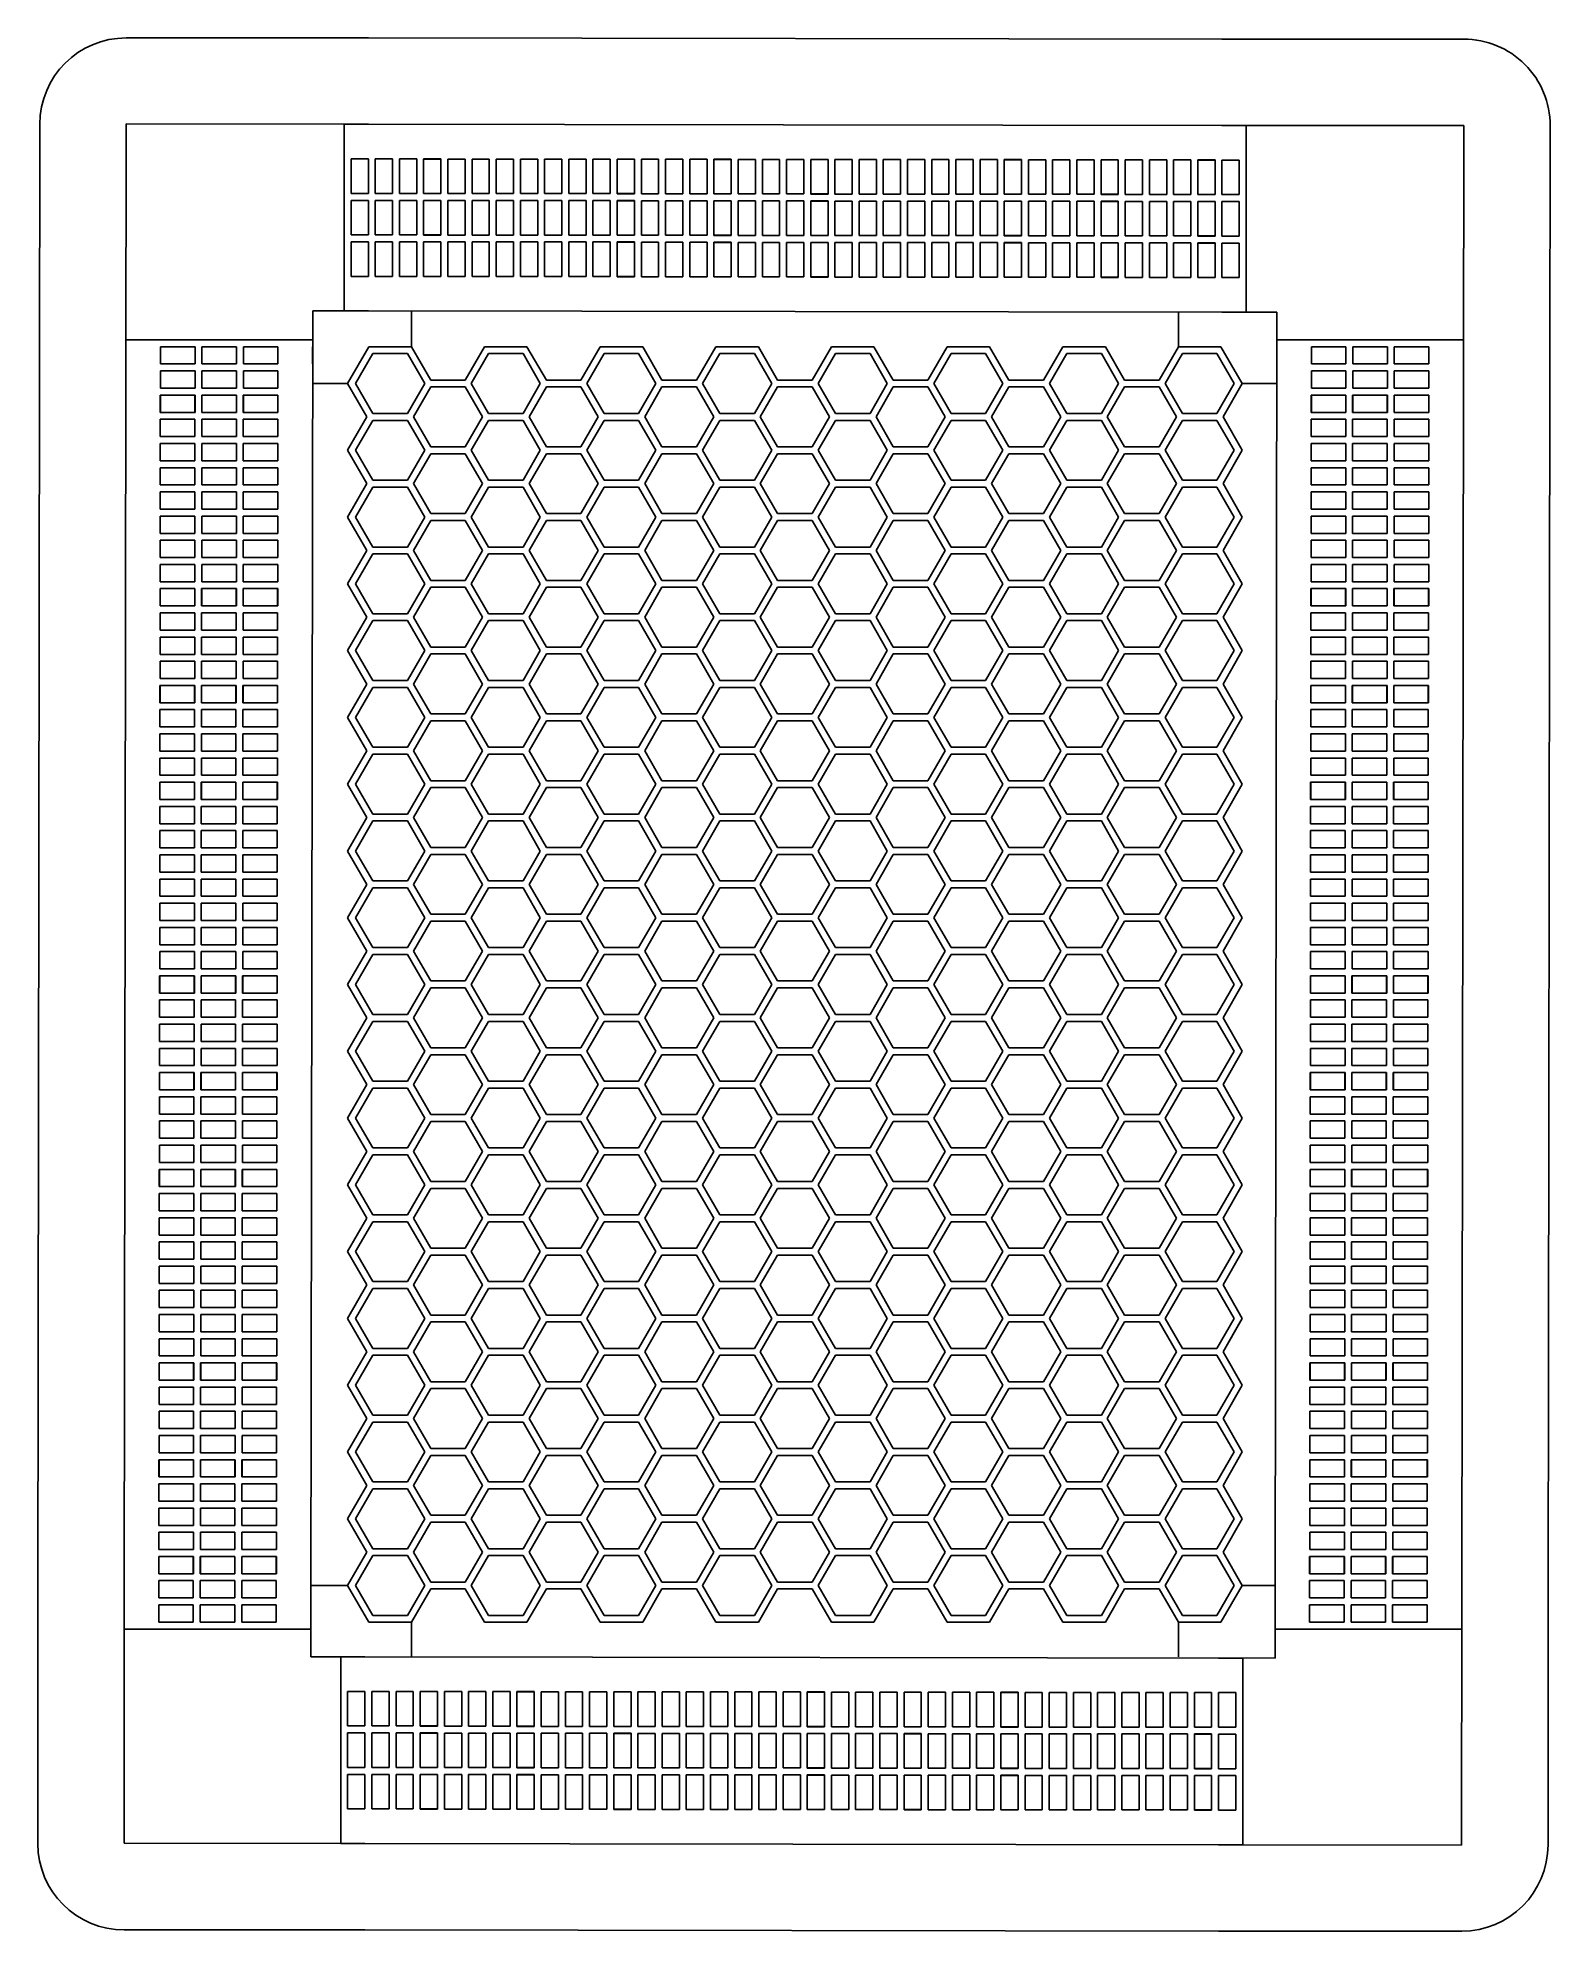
# Model space of a CAD drawing. Header units: millimetres. Extents: x 426 to 1302, y -791 to 304.
import ezdxf

# ---------------------------------------------------------------- set-up
doc = ezdxf.new("R2010")
doc.units = ezdxf.units.MM
doc.layers.get('0').update_dxf_attribs({"linetype": 'CONTINUOUS', "lineweight": 25, "true_color": 0x000000})

msp = doc.modelspace()

# ---------------------------------------------------------------- linework, layer by layer
for p, q in [((477.6, 304.4), (617.7, 304.4)), ((617.8, 304.4), (1111.8, 303.7)), ((1111.7, 303.7), (1251.6, 303.7)), ((427.6, 254.5), (426.4, -602.2)), ((477.6, 254.6), (476.4, -602.3)), ((477.6, 254.6), (1111.7, 253.7)), ((603.7, 254.4), (617.7, 254.4)), ((603.7, 234.4), (603.7, 254.4)), ((1111.7, 253.7), (1251.6, 253.7)), ((1125.7, 243.7), (1125.7, 253.7)), ((1250.3, -741.3), (1251.6, 253.7)), ((1300.4, -602.3), (1301.6, 253.7)), ((1125.7, 233.7), (1125.7, 243.7)), ((603.7, 234.4), (603.7, 166.4)), ((607.7, 234.4), (617.7, 234.4)), ((607.7, 214.4), (607.7, 234.4)), ((607.7, 234.4), (617.7, 234.4)), ((607.7, 214.4), (607.7, 234.4)), ((617.7, 214.4), (617.7, 234.4)), ((617.7, 214.4), (617.7, 234.4)), ((621.7, 214.4), (621.7, 234.4)), ((621.7, 234.4), (631.7, 234.4)), ((621.7, 214.4), (621.7, 234.4)), ((621.7, 234.4), (631.7, 234.4)), ((631.7, 214.4), (631.7, 234.4)), ((631.7, 214.4), (631.7, 234.4)), ((635.7, 234.4), (645.7, 234.4)), ((635.7, 214.4), (635.7, 234.4)), ((645.7, 214.4), (645.7, 234.4)), ((649.7, 214.4), (649.7, 234.4)), ((649.7, 234.4), (659.7, 234.4)), ((649.7, 214.3), (649.7, 234.3)), ((649.7, 234.3), (659.7, 234.3)), ((659.7, 214.4), (659.7, 234.4)), ((659.7, 214.3), (659.7, 234.3)), ((663.7, 234.3), (673.7, 234.3)), ((663.7, 214.3), (663.7, 234.3)), ((673.7, 214.3), (673.7, 234.3)), ((677.7, 214.3), (677.7, 234.3)), ((677.7, 234.3), (687.7, 234.3)), ((677.7, 214.3), (677.7, 234.3)), ((677.7, 234.3), (687.7, 234.3)), ((687.7, 214.3), (687.7, 234.3)), ((687.7, 214.3), (687.7, 234.3)), ((691.7, 234.3), (701.7, 234.3)), ((691.7, 214.3), (691.7, 234.3)), ((701.7, 214.3), (701.7, 234.3)), ((705.7, 214.3), (705.7, 234.3)), ((705.7, 234.3), (715.7, 234.3)), ((705.7, 214.3), (705.7, 234.3)), ((705.7, 234.3), (715.7, 234.3)), ((715.7, 214.3), (715.7, 234.3)), ((715.7, 214.3), (715.7, 234.3)), ((719.7, 234.3), (729.7, 234.3)), ((719.7, 214.3), (719.7, 234.3)), ((729.7, 214.3), (729.7, 234.3)), ((733.7, 214.3), (733.7, 234.3)), ((733.7, 234.3), (743.7, 234.3)), ((733.7, 214.3), (733.7, 234.3)), ((733.7, 234.3), (743.7, 234.3)), ((743.7, 214.3), (743.7, 234.3)), ((743.7, 214.3), (743.7, 234.3)), ((747.7, 234.3), (757.7, 234.3)), ((747.7, 214.3), (747.7, 234.3)), ((757.7, 214.3), (757.7, 234.3)), ((761.7, 214.3), (761.7, 234.3)), ((761.7, 234.3), (771.7, 234.3)), ((761.7, 214.2), (761.7, 234.2)), ((761.7, 234.2), (771.7, 234.2)), ((771.7, 214.3), (771.7, 234.3)), ((771.7, 214.2), (771.7, 234.2)), ((775.7, 234.2), (785.7, 234.2)), ((775.7, 214.2), (775.7, 234.2)), ((785.7, 214.2), (785.7, 234.2)), ((789.7, 214.2), (789.7, 234.2)), ((789.7, 234.2), (799.7, 234.2)), ((789.7, 214.2), (789.7, 234.2)), ((789.7, 234.2), (799.7, 234.2)), ((799.7, 214.2), (799.7, 234.2)), ((799.7, 214.2), (799.7, 234.2)), ((803.7, 234.2), (813.7, 234.2)), ((803.7, 214.2), (803.7, 234.2)), ((813.7, 214.2), (813.7, 234.2)), ((817.7, 214.2), (817.7, 234.2)), ((817.7, 234.2), (827.7, 234.2)), ((817.7, 214.1), (817.7, 234.1)), ((817.7, 234.1), (827.7, 234.1)), ((827.7, 214.2), (827.7, 234.2)), ((827.7, 214.1), (827.7, 234.1)), ((831.7, 234.1), (841.7, 234.1)), ((831.7, 214.1), (831.7, 234.1)), ((841.7, 214.1), (841.7, 234.1)), ((845.7, 214.1), (845.7, 234.1)), ((845.7, 234.1), (855.7, 234.1)), ((845.7, 214.1), (845.7, 234.1)), ((845.7, 234.1), (855.7, 234.1)), ((855.7, 214.1), (855.7, 234.1)), ((855.7, 214.1), (855.7, 234.1)), ((859.7, 234.1), (869.7, 234.1)), ((859.7, 214.1), (859.7, 234.1)), ((869.7, 214.1), (869.7, 234.1)), ((873.7, 214.1), (873.7, 234.1)), ((873.7, 234.1), (883.7, 234.1)), ((873.7, 214), (873.7, 234)), ((873.7, 234), (883.7, 234)), ((883.7, 214.1), (883.7, 234.1)), ((883.7, 214), (883.7, 234)), ((887.7, 234), (897.7, 234)), ((887.7, 214), (887.7, 234)), ((897.7, 214), (897.7, 234)), ((901.7, 214), (901.7, 234)), ((901.7, 234), (911.7, 234)), ((901.7, 214), (901.7, 234)), ((901.7, 234), (911.7, 234)), ((911.7, 214), (911.7, 234)), ((911.7, 214), (911.7, 234)), ((915.7, 234), (925.7, 234)), ((915.7, 214), (915.7, 234)), ((925.7, 214), (925.7, 234)), ((929.7, 214), (929.7, 234)), ((929.7, 234), (939.7, 234)), ((929.7, 214), (929.7, 234)), ((929.7, 234), (939.7, 234)), ((939.7, 214), (939.7, 234)), ((939.7, 214), (939.7, 234)), ((943.7, 234), (953.7, 234)), ((943.7, 214), (943.7, 234)), ((953.7, 214), (953.7, 234)), ((957.7, 214), (957.7, 234)), ((957.7, 234), (967.7, 234)), ((957.7, 214), (957.7, 234)), ((957.7, 234), (967.7, 234)), ((967.7, 214), (967.7, 234)), ((967.7, 214), (967.7, 234)), ((971.7, 234), (981.7, 234)), ((971.7, 214), (971.7, 234)), ((981.7, 214), (981.7, 234)), ((985.7, 214), (985.7, 234)), ((985.7, 234), (995.7, 234)), ((985.7, 213.9), (985.7, 233.9)), ((985.7, 233.9), (995.7, 233.9)), ((995.7, 214), (995.7, 234)), ((995.7, 213.9), (995.7, 233.9)), ((999.7, 233.9), (1009.7, 233.9)), ((999.7, 213.9), (999.7, 233.9)), ((1009.7, 213.9), (1009.7, 233.9)), ((1013.7, 213.9), (1013.7, 233.9)), ((1013.7, 233.9), (1023.7, 233.9)), ((1013.7, 213.9), (1013.7, 233.9)), ((1013.7, 233.9), (1023.7, 233.9)), ((1023.7, 213.9), (1023.7, 233.9)), ((1023.7, 213.9), (1023.7, 233.9)), ((1027.7, 233.9), (1037.7, 233.9)), ((1027.7, 213.9), (1027.7, 233.9)), ((1037.7, 213.9), (1037.7, 233.9)), ((1041.7, 213.9), (1041.7, 233.9)), ((1041.7, 233.9), (1051.7, 233.9)), ((1041.7, 213.8), (1041.7, 233.8)), ((1041.7, 233.8), (1051.7, 233.8)), ((1051.7, 213.9), (1051.7, 233.9)), ((1051.7, 213.8), (1051.7, 233.8)), ((1055.7, 233.8), (1065.7, 233.8)), ((1055.7, 213.8), (1055.7, 233.8)), ((1065.7, 213.8), (1065.7, 233.8)), ((1069.7, 213.8), (1069.7, 233.8)), ((1069.7, 233.8), (1079.7, 233.8)), ((1069.7, 213.8), (1069.7, 233.8)), ((1069.7, 233.8), (1079.7, 233.8)), ((1079.7, 213.8), (1079.7, 233.8)), ((1079.7, 213.8), (1079.7, 233.8)), ((1083.7, 233.8), (1093.7, 233.8)), ((1083.7, 213.8), (1083.7, 233.8)), ((1093.7, 213.8), (1093.7, 233.8)), ((1097.7, 213.8), (1097.7, 233.8)), ((1097.7, 233.8), (1107.7, 233.8)), ((1097.7, 213.7), (1097.7, 233.7)), ((1097.7, 233.7), (1107.7, 233.7)), ((1107.7, 213.8), (1107.7, 233.8)), ((1107.7, 213.7), (1107.7, 233.7)), ((1111.7, 233.7), (1121.7, 233.7)), ((1111.7, 213.7), (1111.7, 233.7)), ((1121.7, 213.7), (1121.7, 233.7)), ((1125.7, 213.7), (1125.7, 233.7)), ((607.7, 214.4), (617.7, 214.4)), ((607.7, 214.4), (617.7, 214.4)), ((607.7, 190.4), (607.7, 210.4)), ((607.7, 210.4), (617.7, 210.4)), ((607.7, 190.4), (607.7, 210.4)), ((607.7, 210.4), (617.7, 210.4)), ((617.7, 190.4), (617.7, 210.4)), ((617.7, 190.4), (617.7, 210.4)), ((621.7, 214.4), (631.7, 214.4)), ((621.7, 214.4), (631.7, 214.4)), ((621.7, 190.4), (621.7, 210.4)), ((621.7, 210.4), (631.7, 210.4)), ((621.7, 190.4), (621.7, 210.4)), ((621.7, 210.4), (631.7, 210.4)), ((631.7, 190.4), (631.7, 210.4)), ((631.7, 190.4), (631.7, 210.4)), ((635.7, 214.4), (645.7, 214.4)), ((635.7, 190.4), (635.7, 210.4)), ((635.7, 210.4), (645.7, 210.4)), ((645.7, 190.4), (645.7, 210.4)), ((649.7, 214.4), (659.7, 214.4)), ((649.7, 214.3), (659.7, 214.3)), ((649.7, 190.4), (649.7, 210.4)), ((649.7, 210.4), (659.7, 210.4)), ((649.7, 190.3), (649.7, 210.3)), ((649.7, 210.3), (659.7, 210.3)), ((659.7, 190.4), (659.7, 210.4)), ((659.7, 190.3), (659.7, 210.3)), ((663.7, 214.3), (673.7, 214.3)), ((663.7, 190.3), (663.7, 210.3)), ((663.7, 210.3), (673.7, 210.3)), ((673.7, 190.3), (673.7, 210.3)), ((677.7, 214.3), (687.7, 214.3)), ((677.7, 214.3), (687.7, 214.3)), ((677.7, 190.3), (677.7, 210.3)), ((677.7, 210.3), (687.7, 210.3)), ((677.7, 190.3), (677.7, 210.3)), ((677.7, 210.3), (687.7, 210.3)), ((687.7, 190.3), (687.7, 210.3)), ((687.7, 190.3), (687.7, 210.3)), ((691.7, 214.3), (701.7, 214.3)), ((691.7, 190.3), (691.7, 210.3)), ((691.7, 210.3), (701.7, 210.3)), ((701.7, 190.3), (701.7, 210.3)), ((705.7, 214.3), (715.7, 214.3)), ((705.7, 214.3), (715.7, 214.3)), ((705.7, 190.3), (705.7, 210.3)), ((705.7, 210.3), (715.7, 210.3)), ((705.7, 190.3), (705.7, 210.3)), ((705.7, 210.3), (715.7, 210.3)), ((715.7, 190.3), (715.7, 210.3)), ((715.7, 190.3), (715.7, 210.3)), ((719.7, 214.3), (729.7, 214.3)), ((719.7, 190.3), (719.7, 210.3)), ((719.7, 210.3), (729.7, 210.3)), ((729.7, 190.3), (729.7, 210.3)), ((733.7, 214.3), (743.7, 214.3)), ((733.7, 214.3), (743.7, 214.3)), ((733.7, 190.3), (733.7, 210.3)), ((733.7, 210.3), (743.7, 210.3)), ((733.7, 190.3), (733.7, 210.3)), ((733.7, 210.3), (743.7, 210.3)), ((743.7, 190.3), (743.7, 210.3)), ((743.7, 190.3), (743.7, 210.3)), ((747.7, 214.3), (757.7, 214.3)), ((747.7, 190.3), (747.7, 210.3)), ((747.7, 210.3), (757.7, 210.3)), ((757.7, 190.3), (757.7, 210.3)), ((761.7, 214.3), (771.7, 214.3)), ((761.7, 214.2), (771.7, 214.2)), ((761.7, 190.3), (761.7, 210.3)), ((761.7, 210.3), (771.7, 210.3)), ((761.7, 190.2), (761.7, 210.2)), ((761.7, 210.2), (771.7, 210.2)), ((771.7, 190.3), (771.7, 210.3)), ((771.7, 190.2), (771.7, 210.2)), ((775.7, 214.2), (785.7, 214.2)), ((775.7, 190.2), (775.7, 210.2)), ((775.7, 210.2), (785.7, 210.2)), ((785.7, 190.2), (785.7, 210.2)), ((789.7, 214.2), (799.7, 214.2)), ((789.7, 214.2), (799.7, 214.2)), ((789.7, 190.2), (789.7, 210.2)), ((789.7, 210.2), (799.7, 210.2)), ((789.7, 190.2), (789.7, 210.2)), ((789.7, 210.2), (799.7, 210.2)), ((799.7, 190.2), (799.7, 210.2)), ((799.7, 190.2), (799.7, 210.2)), ((803.7, 214.2), (813.7, 214.2)), ((803.7, 190.2), (803.7, 210.2)), ((803.7, 210.2), (813.7, 210.2)), ((813.7, 190.2), (813.7, 210.2)), ((817.7, 214.2), (827.7, 214.2)), ((817.7, 214.1), (827.7, 214.1)), ((817.7, 190.2), (817.7, 210.2)), ((817.7, 210.2), (827.7, 210.2)), ((817.7, 190.1), (817.7, 210.1)), ((817.7, 210.1), (827.7, 210.1)), ((827.7, 190.2), (827.7, 210.2)), ((827.7, 190.1), (827.7, 210.1)), ((831.7, 214.1), (841.7, 214.1)), ((831.7, 190.1), (831.7, 210.1)), ((831.7, 210.1), (841.7, 210.1)), ((841.7, 190.1), (841.7, 210.1)), ((845.7, 214.1), (855.7, 214.1)), ((845.7, 214.1), (855.7, 214.1)), ((845.7, 190.1), (845.7, 210.1)), ((845.7, 210.1), (855.7, 210.1)), ((845.7, 190.1), (845.7, 210.1)), ((845.7, 210.1), (855.7, 210.1)), ((855.7, 190.1), (855.7, 210.1)), ((855.7, 190.1), (855.7, 210.1)), ((859.7, 214.1), (869.7, 214.1)), ((859.7, 190.1), (859.7, 210.1)), ((859.7, 210.1), (869.7, 210.1)), ((869.7, 190.1), (869.7, 210.1)), ((873.7, 214.1), (883.7, 214.1)), ((873.7, 214), (883.7, 214)), ((873.7, 190.1), (873.7, 210.1)), ((873.7, 210.1), (883.7, 210.1)), ((873.7, 190), (873.7, 210)), ((873.7, 210), (883.7, 210)), ((883.7, 190.1), (883.7, 210.1)), ((883.7, 190), (883.7, 210)), ((887.7, 214), (897.7, 214)), ((887.7, 190), (887.7, 210)), ((887.7, 210), (897.7, 210)), ((897.7, 190), (897.7, 210)), ((901.7, 214), (911.7, 214)), ((901.7, 214), (911.7, 214)), ((901.7, 190), (901.7, 210)), ((901.7, 210), (911.7, 210)), ((901.7, 190), (901.7, 210)), ((901.7, 210), (911.7, 210)), ((911.7, 190), (911.7, 210)), ((911.7, 190), (911.7, 210)), ((915.7, 214), (925.7, 214)), ((915.7, 190), (915.7, 210)), ((915.7, 210), (925.7, 210)), ((925.7, 190), (925.7, 210)), ((929.7, 214), (939.7, 214)), ((929.7, 214), (939.7, 214)), ((929.7, 190), (929.7, 210)), ((929.7, 210), (939.7, 210)), ((929.7, 190), (929.7, 210)), ((929.7, 210), (939.7, 210)), ((939.7, 190), (939.7, 210)), ((939.7, 190), (939.7, 210)), ((943.7, 214), (953.7, 214)), ((943.7, 190), (943.7, 210)), ((943.7, 210), (953.7, 210)), ((953.7, 190), (953.7, 210)), ((957.7, 214), (967.7, 214)), ((957.7, 214), (967.7, 214)), ((957.7, 190), (957.7, 210)), ((957.7, 210), (967.7, 210)), ((957.7, 190), (957.7, 210)), ((957.7, 210), (967.7, 210)), ((967.7, 190), (967.7, 210)), ((967.7, 190), (967.7, 210)), ((971.7, 214), (981.7, 214)), ((971.7, 190), (971.7, 210)), ((971.7, 210), (981.7, 210)), ((981.7, 190), (981.7, 210)), ((985.7, 214), (995.7, 214)), ((985.7, 213.9), (995.7, 213.9)), ((985.7, 190), (985.7, 210)), ((985.7, 210), (995.7, 210)), ((985.7, 189.9), (985.7, 209.9)), ((985.7, 209.9), (995.7, 209.9)), ((995.7, 190), (995.7, 210)), ((995.7, 189.9), (995.7, 209.9)), ((999.7, 213.9), (1009.7, 213.9)), ((999.7, 189.9), (999.7, 209.9)), ((999.7, 209.9), (1009.7, 209.9)), ((1009.7, 189.9), (1009.7, 209.9)), ((1013.7, 213.9), (1023.7, 213.9)), ((1013.7, 213.9), (1023.7, 213.9)), ((1013.7, 189.9), (1013.7, 209.9)), ((1013.7, 209.9), (1023.7, 209.9)), ((1013.7, 189.9), (1013.7, 209.9)), ((1013.7, 209.9), (1023.7, 209.9)), ((1023.7, 189.9), (1023.7, 209.9)), ((1023.7, 189.9), (1023.7, 209.9)), ((1027.7, 213.9), (1037.7, 213.9)), ((1027.7, 189.9), (1027.7, 209.9)), ((1027.7, 209.9), (1037.7, 209.9)), ((1037.7, 189.9), (1037.7, 209.9)), ((1041.7, 213.9), (1051.7, 213.9)), ((1041.7, 213.8), (1051.7, 213.8)), ((1041.7, 189.9), (1041.7, 209.9)), ((1041.7, 209.9), (1051.7, 209.9)), ((1041.7, 189.8), (1041.7, 209.8)), ((1041.7, 209.8), (1051.7, 209.8)), ((1051.7, 189.9), (1051.7, 209.9)), ((1051.7, 189.8), (1051.7, 209.8)), ((1055.7, 213.8), (1065.7, 213.8)), ((1055.7, 189.8), (1055.7, 209.8)), ((1055.7, 209.8), (1065.7, 209.8)), ((1065.7, 189.8), (1065.7, 209.8)), ((1069.7, 213.8), (1079.7, 213.8)), ((1069.7, 213.8), (1079.7, 213.8)), ((1069.7, 189.8), (1069.7, 209.8)), ((1069.7, 209.8), (1079.7, 209.8)), ((1069.7, 189.8), (1069.7, 209.8)), ((1069.7, 209.8), (1079.7, 209.8)), ((1079.7, 189.8), (1079.7, 209.8)), ((1079.7, 189.8), (1079.7, 209.8)), ((1083.7, 213.8), (1093.7, 213.8)), ((1083.7, 189.8), (1083.7, 209.8)), ((1083.7, 209.8), (1093.7, 209.8)), ((1093.7, 189.8), (1093.7, 209.8)), ((1097.7, 213.8), (1107.7, 213.8)), ((1097.7, 213.7), (1107.7, 213.7)), ((1097.7, 189.8), (1097.7, 209.8)), ((1097.7, 209.8), (1107.7, 209.8)), ((1097.7, 189.7), (1097.7, 209.7)), ((1097.7, 209.7), (1107.7, 209.7)), ((1107.7, 189.8), (1107.7, 209.8)), ((1107.7, 189.7), (1107.7, 209.7)), ((1111.7, 213.7), (1121.7, 213.7)), ((1111.7, 189.7), (1111.7, 209.7)), ((1111.7, 209.7), (1121.7, 209.7)), ((1121.7, 189.7), (1121.7, 209.7)), ((1125.7, 185.7), (1125.7, 213.7)), ((607.7, 190.4), (617.7, 190.4)), ((607.7, 190.4), (617.7, 190.4)), ((607.7, 186.4), (617.7, 186.4)), ((607.7, 166.4), (607.7, 186.4)), ((607.7, 186.4), (617.7, 186.4)), ((607.7, 166.4), (607.7, 186.4)), ((617.7, 166.4), (617.7, 186.4)), ((617.7, 166.4), (617.7, 186.4)), ((621.7, 190.4), (631.7, 190.4)), ((621.7, 190.4), (631.7, 190.4)), ((621.7, 166.4), (621.7, 186.4)), ((621.7, 186.4), (631.7, 186.4)), ((621.7, 166.4), (621.7, 186.4)), ((621.7, 186.4), (631.7, 186.4)), ((631.7, 166.4), (631.7, 186.4)), ((631.7, 166.4), (631.7, 186.4)), ((635.7, 190.4), (645.7, 190.4)), ((635.7, 186.4), (645.7, 186.4)), ((635.7, 166.4), (635.7, 186.4)), ((645.7, 166.4), (645.7, 186.4)), ((649.7, 190.4), (659.7, 190.4)), ((649.7, 190.3), (659.7, 190.3)), ((649.7, 166.4), (649.7, 186.4)), ((649.7, 186.4), (659.7, 186.4)), ((649.7, 166.3), (649.7, 186.3)), ((649.7, 186.3), (659.7, 186.3)), ((659.7, 166.4), (659.7, 186.4)), ((659.7, 166.3), (659.7, 186.3)), ((663.7, 190.3), (673.7, 190.3)), ((663.7, 186.3), (673.7, 186.3)), ((663.7, 166.3), (663.7, 186.3)), ((673.7, 166.3), (673.7, 186.3)), ((677.7, 190.3), (687.7, 190.3)), ((677.7, 190.3), (687.7, 190.3)), ((677.7, 166.3), (677.7, 186.3)), ((677.7, 186.3), (687.7, 186.3)), ((677.7, 166.3), (677.7, 186.3)), ((677.7, 186.3), (687.7, 186.3)), ((687.7, 166.3), (687.7, 186.3)), ((687.7, 166.3), (687.7, 186.3)), ((691.7, 190.3), (701.7, 190.3)), ((691.7, 186.3), (701.7, 186.3)), ((691.7, 166.3), (691.7, 186.3)), ((701.7, 166.3), (701.7, 186.3)), ((705.7, 190.3), (715.7, 190.3)), ((705.7, 190.3), (715.7, 190.3)), ((705.7, 166.3), (705.7, 186.3)), ((705.7, 186.3), (715.7, 186.3)), ((705.7, 166.3), (705.7, 186.3)), ((705.7, 186.3), (715.7, 186.3)), ((715.7, 166.3), (715.7, 186.3)), ((715.7, 166.3), (715.7, 186.3)), ((719.7, 190.3), (729.7, 190.3)), ((719.7, 186.3), (729.7, 186.3)), ((719.7, 166.3), (719.7, 186.3)), ((729.7, 166.3), (729.7, 186.3)), ((733.7, 190.3), (743.7, 190.3)), ((733.7, 190.3), (743.7, 190.3)), ((733.7, 166.3), (733.7, 186.3)), ((733.7, 186.3), (743.7, 186.3)), ((733.7, 166.3), (733.7, 186.3)), ((733.7, 186.3), (743.7, 186.3)), ((743.7, 166.3), (743.7, 186.3)), ((743.7, 166.3), (743.7, 186.3)), ((747.7, 190.3), (757.7, 190.3)), ((747.7, 186.3), (757.7, 186.3)), ((747.7, 166.3), (747.7, 186.3)), ((757.7, 166.3), (757.7, 186.3)), ((761.7, 190.3), (771.7, 190.3)), ((761.7, 190.2), (771.7, 190.2)), ((761.7, 166.3), (761.7, 186.3)), ((761.7, 186.3), (771.7, 186.3)), ((771.7, 166.3), (771.7, 186.3)), ((775.7, 190.2), (785.7, 190.2)), ((789.7, 190.2), (799.7, 190.2)), ((789.7, 190.2), (799.7, 190.2)), ((803.7, 190.2), (813.7, 190.2)), ((817.7, 190.2), (827.7, 190.2)), ((817.7, 190.1), (827.7, 190.1)), ((831.7, 190.1), (841.7, 190.1)), ((845.7, 190.1), (855.7, 190.1)), ((845.7, 190.1), (855.7, 190.1)), ((859.7, 190.1), (869.7, 190.1)), ((873.7, 190.1), (883.7, 190.1)), ((873.7, 190), (883.7, 190)), ((887.7, 190), (897.7, 190)), ((901.7, 190), (911.7, 190)), ((901.7, 190), (911.7, 190)), ((915.7, 190), (925.7, 190)), ((929.7, 190), (939.7, 190)), ((929.7, 190), (939.7, 190)), ((943.7, 190), (953.7, 190)), ((957.7, 190), (967.7, 190)), ((957.7, 190), (967.7, 190)), ((971.7, 190), (981.7, 190)), ((985.7, 190), (995.7, 190)), ((985.7, 189.9), (995.7, 189.9)), ((999.7, 189.9), (1009.7, 189.9)), ((1013.7, 189.9), (1023.7, 189.9)), ((1013.7, 189.9), (1023.7, 189.9)), ((1027.7, 189.9), (1037.7, 189.9)), ((1041.7, 189.9), (1051.7, 189.9)), ((1041.7, 189.8), (1051.7, 189.8)), ((1055.7, 189.8), (1065.7, 189.8)), ((1069.7, 189.8), (1079.7, 189.8)), ((1069.7, 189.8), (1079.7, 189.8)), ((1083.7, 189.8), (1093.7, 189.8)), ((1097.7, 189.8), (1107.7, 189.8)), ((1097.7, 189.7), (1107.7, 189.7)), ((1111.7, 189.7), (1121.7, 189.7)), ((761.7, 166.2), (761.7, 186.2)), ((761.7, 186.2), (771.7, 186.2)), ((771.7, 166.2), (771.7, 186.2)), ((775.7, 186.2), (785.7, 186.2)), ((775.7, 166.2), (775.7, 186.2)), ((785.7, 166.2), (785.7, 186.2)), ((789.7, 166.2), (789.7, 186.2)), ((789.7, 186.2), (799.7, 186.2)), ((789.7, 166.2), (789.7, 186.2)), ((789.7, 186.2), (799.7, 186.2)), ((799.7, 166.2), (799.7, 186.2)), ((799.7, 166.2), (799.7, 186.2)), ((803.7, 186.2), (813.7, 186.2)), ((803.7, 166.2), (803.7, 186.2)), ((813.7, 166.2), (813.7, 186.2)), ((817.7, 166.2), (817.7, 186.2)), ((817.7, 186.2), (827.7, 186.2)), ((817.7, 166.1), (817.7, 186.1)), ((817.7, 186.1), (827.7, 186.1)), ((827.7, 166.2), (827.7, 186.2)), ((827.7, 166.1), (827.7, 186.1)), ((831.7, 186.1), (841.7, 186.1)), ((831.7, 166.1), (831.7, 186.1)), ((841.7, 166.1), (841.7, 186.1)), ((845.7, 166.1), (845.7, 186.1)), ((845.7, 186.1), (855.7, 186.1)), ((845.7, 166.1), (845.7, 186.1)), ((845.7, 186.1), (855.7, 186.1)), ((855.7, 166.1), (855.7, 186.1)), ((855.7, 166.1), (855.7, 186.1)), ((859.7, 186.1), (869.7, 186.1)), ((859.7, 166.1), (859.7, 186.1)), ((869.7, 166.1), (869.7, 186.1)), ((873.7, 166.1), (873.7, 186.1)), ((873.7, 186.1), (883.7, 186.1)), ((873.7, 166), (873.7, 186)), ((873.7, 186), (883.7, 186)), ((883.7, 166.1), (883.7, 186.1)), ((883.7, 166), (883.7, 186)), ((887.7, 186), (897.7, 186)), ((887.7, 166), (887.7, 186)), ((897.7, 166), (897.7, 186)), ((901.7, 166), (901.7, 186)), ((901.7, 186), (911.7, 186)), ((901.7, 166), (901.7, 186)), ((901.7, 186), (911.7, 186)), ((911.7, 166), (911.7, 186)), ((911.7, 166), (911.7, 186)), ((915.7, 186), (925.7, 186)), ((915.7, 166), (915.7, 186)), ((925.7, 166), (925.7, 186)), ((929.7, 166), (929.7, 186)), ((929.7, 186), (939.7, 186)), ((929.7, 166), (929.7, 186)), ((929.7, 186), (939.7, 186)), ((939.7, 166), (939.7, 186)), ((939.7, 166), (939.7, 186)), ((943.7, 186), (953.7, 186)), ((943.7, 166), (943.7, 186)), ((953.7, 166), (953.7, 186)), ((957.7, 166), (957.7, 186)), ((957.7, 186), (967.7, 186)), ((957.7, 166), (957.7, 186)), ((957.7, 186), (967.7, 186)), ((967.7, 166), (967.7, 186)), ((967.7, 166), (967.7, 186)), ((971.7, 186), (981.7, 186)), ((971.7, 166), (971.7, 186)), ((981.7, 166), (981.7, 186)), ((985.7, 166), (985.7, 186)), ((985.7, 186), (995.7, 186)), ((985.7, 165.9), (985.7, 185.9)), ((985.7, 185.9), (995.7, 185.9)), ((995.7, 166), (995.7, 186)), ((995.7, 165.9), (995.7, 185.9)), ((999.7, 185.9), (1009.7, 185.9)), ((999.7, 165.9), (999.7, 185.9)), ((1009.7, 165.9), (1009.7, 185.9)), ((1013.7, 165.9), (1013.7, 185.9)), ((1013.7, 185.9), (1023.7, 185.9)), ((1013.7, 165.9), (1013.7, 185.9)), ((1013.7, 185.9), (1023.7, 185.9)), ((1023.7, 165.9), (1023.7, 185.9)), ((1023.7, 165.9), (1023.7, 185.9)), ((1027.7, 185.9), (1037.7, 185.9)), ((1027.7, 165.9), (1027.7, 185.9)), ((1037.7, 165.9), (1037.7, 185.9)), ((1041.7, 165.9), (1041.7, 185.9)), ((1041.7, 185.9), (1051.7, 185.9)), ((1041.7, 165.8), (1041.7, 185.8)), ((1041.7, 185.8), (1051.7, 185.8)), ((1051.7, 165.9), (1051.7, 185.9)), ((1051.7, 165.8), (1051.7, 185.8)), ((1055.7, 185.8), (1065.7, 185.8)), ((1055.7, 165.8), (1055.7, 185.8)), ((1065.7, 165.8), (1065.7, 185.8)), ((1069.7, 165.8), (1069.7, 185.8)), ((1069.7, 185.8), (1079.7, 185.8)), ((1069.7, 165.8), (1069.7, 185.8)), ((1069.7, 185.8), (1079.7, 185.8)), ((1079.7, 165.8), (1079.7, 185.8)), ((1079.7, 165.8), (1079.7, 185.8)), ((1083.7, 185.8), (1093.7, 185.8)), ((1083.7, 165.8), (1083.7, 185.8)), ((1093.7, 165.8), (1093.7, 185.8)), ((1097.7, 165.8), (1097.7, 185.8)), ((1097.7, 185.8), (1107.7, 185.8)), ((1097.7, 165.7), (1097.7, 185.7)), ((1097.7, 185.7), (1107.7, 185.7)), ((1107.7, 165.8), (1107.7, 185.8)), ((1107.7, 165.7), (1107.7, 185.7)), ((1111.7, 185.7), (1121.7, 185.7)), ((1111.7, 165.7), (1111.7, 185.7)), ((1121.7, 165.7), (1121.7, 185.7)), ((1125.7, 165.7), (1125.7, 185.7)), ((603.7, 166.4), (603.7, 146.4)), ((607.7, 166.4), (617.7, 166.4)), ((607.7, 166.4), (617.7, 166.4)), ((621.7, 166.4), (631.7, 166.4)), ((621.7, 166.4), (631.7, 166.4)), ((635.7, 166.4), (645.7, 166.4)), ((649.7, 166.4), (659.7, 166.4)), ((649.7, 166.3), (659.7, 166.3)), ((663.7, 166.3), (673.7, 166.3)), ((677.7, 166.3), (687.7, 166.3)), ((677.7, 166.3), (687.7, 166.3)), ((691.7, 166.3), (701.7, 166.3)), ((705.7, 166.3), (715.7, 166.3)), ((705.7, 166.3), (715.7, 166.3)), ((719.7, 166.3), (729.7, 166.3)), ((733.7, 166.3), (743.7, 166.3)), ((733.7, 166.3), (743.7, 166.3)), ((747.7, 166.3), (757.7, 166.3)), ((761.7, 166.3), (771.7, 166.3)), ((761.7, 166.2), (771.7, 166.2)), ((775.7, 166.2), (785.7, 166.2)), ((789.7, 166.2), (799.7, 166.2)), ((789.7, 166.2), (799.7, 166.2)), ((803.7, 166.2), (813.7, 166.2)), ((817.7, 166.2), (827.7, 166.2)), ((817.7, 166.1), (827.7, 166.1)), ((831.7, 166.1), (841.7, 166.1)), ((845.7, 166.1), (855.7, 166.1)), ((845.7, 166.1), (855.7, 166.1)), ((859.7, 166.1), (869.7, 166.1)), ((873.7, 166.1), (883.7, 166.1)), ((873.7, 166), (883.7, 166)), ((887.7, 166), (897.7, 166)), ((901.7, 166), (911.7, 166)), ((901.7, 166), (911.7, 166)), ((915.7, 166), (925.7, 166)), ((929.7, 166), (939.7, 166)), ((929.7, 166), (939.7, 166)), ((943.7, 166), (953.7, 166)), ((957.7, 166), (967.7, 166)), ((957.7, 166), (967.7, 166)), ((971.7, 166), (981.7, 166)), ((985.7, 166), (995.7, 166)), ((985.7, 165.9), (995.7, 165.9)), ((999.7, 165.9), (1009.7, 165.9)), ((1013.7, 165.9), (1023.7, 165.9)), ((1013.7, 165.9), (1023.7, 165.9)), ((1027.7, 165.9), (1037.7, 165.9)), ((1041.7, 165.9), (1051.7, 165.9)), ((1041.7, 165.8), (1051.7, 165.8)), ((1055.7, 165.8), (1065.7, 165.8)), ((1069.7, 165.8), (1079.7, 165.8)), ((1069.7, 165.8), (1079.7, 165.8)), ((1083.7, 165.8), (1093.7, 165.8)), ((1097.7, 165.8), (1107.7, 165.8)), ((1097.7, 165.7), (1107.7, 165.7)), ((1111.7, 165.7), (1121.7, 165.7)), ((1125.7, 165.7), (1125.7, 155.7)), ((1125.7, 155.7), (1125.7, 145.7)), ((584.4, -602.3), (585.5, 146.4)), ((585.5, 146.4), (617.7, 146.4)), ((617.7, 146.4), (1111.7, 145.7)), ((642.6, 125.7), (642.6, 146.4)), ((1086.5, 145.8), (1086.5, 145.8)), ((1086.5, 125.7), (1086.5, 145.8)), ((1111.7, 145.7), (1143.4, 145.7)), ((1143.4, 145.7), (1142.4, -602.3)), ((497.4, 129.7), (477.4, 129.7)), ((477.4, 125.7), (477.4, 115.7)), ((497.4, 129.7), (565.4, 129.7)), ((497.4, 125.7), (517.4, 125.7)), ((497.4, 125.7), (497.4, 115.7)), ((497.4, 125.7), (517.4, 125.7)), ((497.4, 125.7), (497.4, 115.7)), ((497.4, 125.7), (497.4, 115.7)), ((497.4, 125.7), (517.4, 125.7)), ((517.4, 125.7), (517.4, 115.7)), ((517.4, 125.7), (517.4, 115.7)), ((517.4, 125.7), (517.4, 115.7)), ((521.4, 125.7), (541.4, 125.7)), ((521.4, 125.7), (521.4, 115.7)), ((521.4, 125.7), (541.4, 125.7)), ((521.4, 125.7), (521.4, 115.7)), ((521.4, 125.7), (541.4, 125.7)), ((521.4, 125.7), (521.4, 115.7)), ((541.4, 125.7), (541.4, 115.7)), ((541.4, 125.7), (541.4, 115.7)), ((541.4, 125.7), (541.4, 115.7)), ((545.4, 125.7), (565.4, 125.7)), ((545.4, 125.7), (545.4, 115.7)), ((545.4, 125.7), (565.4, 125.7)), ((545.4, 125.7), (545.4, 115.7)), ((545.4, 125.7), (545.4, 115.7)), ((545.4, 125.7), (565.4, 125.7)), ((565.4, 129.7), (585.4, 129.7)), ((565.4, 125.7), (565.4, 115.7)), ((565.4, 125.7), (565.4, 115.7)), ((565.4, 125.7), (565.4, 115.7)), ((585.4, 125.7), (585.4, 115.7)), ((605.7, 104.4), (618, 125.7)), ((605.7, 104.4), (618, 125.7)), ((605.7, 104.4), (618, 125.7)), ((610.3, 104.4), (620.3, 121.7)), ((610.3, 104.4), (620.3, 121.7)), ((610.3, 104.4), (620.3, 121.7)), ((618, 125.7), (642.6, 125.7)), ((618, 125.7), (642.6, 125.7)), ((618, 125.7), (642.6, 125.7)), ((620.3, 121.7), (640.3, 121.7)), ((620.3, 121.7), (640.3, 121.7)), ((620.3, 121.7), (640.3, 121.7)), ((640.3, 121.7), (650.3, 104.4)), ((640.3, 121.7), (650.3, 104.4)), ((640.3, 121.7), (650.3, 104.4)), ((642.6, 125.7), (653.8, 106.4)), ((642.6, 125.7), (653.8, 106.4)), ((642.6, 125.7), (653.8, 106.4)), ((673.8, 106.4), (684.9, 125.7)), ((673.8, 106.4), (684.9, 125.7)), ((673.8, 106.4), (684.9, 125.7)), ((677.2, 104.4), (687.2, 121.7)), ((677.2, 104.4), (687.2, 121.7)), ((677.2, 104.4), (687.2, 121.7)), ((684.9, 125.7), (709.5, 125.7)), ((684.9, 125.7), (709.5, 125.7)), ((684.9, 125.7), (709.5, 125.7)), ((687.2, 121.7), (707.2, 121.7)), ((687.2, 121.7), (707.2, 121.7)), ((687.2, 121.7), (707.2, 121.7)), ((707.2, 121.7), (717.2, 104.4)), ((707.2, 121.7), (717.2, 104.4)), ((707.2, 121.7), (717.2, 104.4)), ((709.5, 125.7), (720.7, 106.4)), ((709.5, 125.7), (720.7, 106.4)), ((709.5, 125.7), (720.7, 106.4)), ((740.7, 106.4), (751.8, 125.7)), ((740.7, 106.4), (751.8, 125.7)), ((740.7, 106.4), (751.8, 125.7)), ((744.1, 104.4), (754.1, 121.7)), ((744.1, 104.4), (754.1, 121.7)), ((744.1, 104.4), (754.1, 121.7)), ((744.1, 104.4), (754.1, 121.7)), ((744.1, 104.4), (754.1, 121.7)), ((744.1, 104.4), (754.1, 121.7)), ((751.8, 125.7), (776.5, 125.7)), ((751.8, 125.7), (776.5, 125.7)), ((751.8, 125.7), (776.5, 125.7)), ((754.1, 121.7), (774.1, 121.7)), ((754.1, 121.7), (774.1, 121.7)), ((754.1, 121.7), (774.1, 121.7)), ((754.1, 121.7), (774.1, 121.7)), ((754.1, 121.7), (774.1, 121.7)), ((754.1, 121.7), (774.1, 121.7)), ((774.1, 121.7), (784.1, 104.4)), ((774.1, 121.7), (784.1, 104.4)), ((774.1, 121.7), (784.1, 104.4)), ((774.1, 121.7), (784.1, 104.4)), ((774.1, 121.7), (784.1, 104.4)), ((774.1, 121.7), (784.1, 104.4)), ((776.5, 125.7), (787.6, 106.4)), ((776.5, 125.7), (787.6, 106.4)), ((776.5, 125.7), (787.6, 106.4)), ((807.6, 106.4), (818.8, 125.7)), ((807.6, 106.4), (818.8, 125.7)), ((807.6, 106.4), (818.8, 125.7)), ((811.1, 104.4), (821.1, 121.7)), ((811.1, 104.4), (821.1, 121.7)), ((811.1, 104.4), (821.1, 121.7)), ((818.8, 125.7), (843.4, 125.7)), ((818.8, 125.7), (843.4, 125.7)), ((818.8, 125.7), (843.4, 125.7)), ((821.1, 121.7), (841.1, 121.7)), ((821.1, 121.7), (841.1, 121.7)), ((821.1, 121.7), (841.1, 121.7)), ((841.1, 121.7), (851.1, 104.4)), ((841.1, 121.7), (851.1, 104.4)), ((841.1, 121.7), (851.1, 104.4)), ((843.4, 125.7), (854.5, 106.4)), ((843.4, 125.7), (854.5, 106.4)), ((843.4, 125.7), (854.5, 106.4)), ((874.5, 106.4), (885.7, 125.7)), ((874.5, 106.4), (885.7, 125.7)), ((874.5, 106.4), (885.7, 125.7)), ((878, 104.4), (888, 121.7)), ((878, 104.4), (888, 121.7)), ((878, 104.4), (888, 121.7)), ((878, 104.4), (888, 121.7)), ((878, 104.4), (888, 121.7)), ((878, 104.4), (888, 121.7)), ((878, 104.4), (888, 121.7)), ((878, 104.4), (888, 121.7)), ((878, 104.4), (888, 121.7)), ((885.7, 125.7), (910.3, 125.7)), ((885.7, 125.7), (910.3, 125.7)), ((885.7, 125.7), (910.3, 125.7)), ((888, 121.7), (908, 121.7)), ((888, 121.7), (908, 121.7)), ((888, 121.7), (908, 121.7)), ((888, 121.7), (908, 121.7)), ((888, 121.7), (908, 121.7)), ((888, 121.7), (908, 121.7)), ((888, 121.7), (908, 121.7)), ((888, 121.7), (908, 121.7)), ((888, 121.7), (908, 121.7)), ((908, 121.7), (918, 104.4)), ((908, 121.7), (918, 104.4)), ((908, 121.7), (918, 104.4)), ((908, 121.7), (918, 104.4)), ((908, 121.7), (918, 104.4)), ((908, 121.7), (918, 104.4)), ((908, 121.7), (918, 104.4)), ((908, 121.7), (918, 104.4)), ((908, 121.7), (918, 104.4)), ((910.3, 125.7), (921.5, 106.4)), ((910.3, 125.7), (921.5, 106.4)), ((910.3, 125.7), (921.5, 106.4)), ((952.6, 125.7), (941.5, 106.4)), ((952.6, 125.7), (941.5, 106.4)), ((952.6, 125.7), (941.5, 106.4)), ((954.9, 121.7), (944.9, 104.4)), ((944.9, 104.4), (954.9, 121.7)), ((954.9, 121.7), (944.9, 104.4)), ((944.9, 104.4), (954.9, 121.7)), ((954.9, 121.7), (944.9, 104.4)), ((944.9, 104.4), (954.9, 121.7)), ((952.6, 125.7), (977.2, 125.7)), ((952.6, 125.7), (977.2, 125.7)), ((952.6, 125.7), (977.2, 125.7)), ((954.9, 121.7), (974.9, 121.7)), ((954.9, 121.7), (974.9, 121.7)), ((954.9, 121.7), (974.9, 121.7)), ((954.9, 121.7), (974.9, 121.7)), ((954.9, 121.7), (974.9, 121.7)), ((954.9, 121.7), (974.9, 121.7)), ((974.9, 121.7), (984.9, 104.4)), ((974.9, 121.7), (984.9, 104.4)), ((974.9, 121.7), (984.9, 104.4)), ((974.9, 121.7), (984.9, 104.4)), ((974.9, 121.7), (984.9, 104.4)), ((974.9, 121.7), (984.9, 104.4)), ((977.2, 125.7), (988.4, 106.4)), ((977.2, 125.7), (988.4, 106.4)), ((977.2, 125.7), (988.4, 106.4)), ((1008.4, 106.4), (1019.6, 125.7)), ((1008.4, 106.4), (1019.6, 125.7)), ((1008.4, 106.4), (1019.6, 125.7)), ((1011.9, 104.4), (1021.9, 121.7)), ((1011.9, 104.4), (1021.9, 121.7)), ((1011.9, 104.4), (1021.9, 121.7)), ((1011.9, 104.4), (1021.9, 121.7)), ((1011.9, 104.4), (1021.9, 121.7)), ((1011.9, 104.4), (1021.9, 121.7)), ((1019.6, 125.7), (1044.2, 125.7)), ((1019.6, 125.7), (1044.2, 125.7)), ((1019.6, 125.7), (1044.2, 125.7)), ((1021.9, 121.7), (1041.9, 121.7)), ((1021.9, 121.7), (1041.9, 121.7)), ((1021.9, 121.7), (1041.9, 121.7)), ((1021.9, 121.7), (1041.9, 121.7)), ((1021.9, 121.7), (1041.9, 121.7)), ((1021.9, 121.7), (1041.9, 121.7)), ((1041.9, 121.7), (1051.9, 104.4)), ((1041.9, 121.7), (1051.9, 104.4)), ((1041.9, 121.7), (1051.9, 104.4)), ((1041.9, 121.7), (1051.9, 104.4)), ((1041.9, 121.7), (1051.9, 104.4)), ((1041.9, 121.7), (1051.9, 104.4)), ((1044.2, 125.7), (1055.3, 106.4)), ((1044.2, 125.7), (1055.3, 106.4)), ((1044.2, 125.7), (1055.3, 106.4)), ((1086.5, 125.7), (1075.3, 106.4)), ((1086.5, 125.7), (1075.3, 106.4)), ((1086.5, 125.7), (1075.3, 106.4)), ((1088.8, 121.7), (1078.8, 104.4)), ((1078.8, 104.4), (1088.8, 121.7)), ((1088.8, 121.7), (1078.8, 104.4)), ((1078.8, 104.4), (1088.8, 121.7)), ((1088.8, 121.7), (1078.8, 104.4)), ((1078.8, 104.4), (1088.8, 121.7)), ((1086.5, 125.7), (1111.1, 125.7)), ((1086.5, 125.7), (1111.1, 125.7)), ((1086.5, 125.7), (1111.1, 125.7)), ((1088.8, 121.7), (1108.8, 121.7)), ((1088.8, 121.7), (1108.8, 121.7)), ((1088.8, 121.7), (1108.8, 121.7)), ((1088.8, 121.7), (1108.8, 121.7)), ((1088.8, 121.7), (1108.8, 121.7)), ((1088.8, 121.7), (1108.8, 121.7)), ((1108.8, 121.7), (1118.8, 104.4)), ((1108.8, 121.7), (1118.8, 104.4)), ((1108.8, 121.7), (1118.8, 104.4)), ((1108.8, 121.7), (1118.8, 104.4)), ((1108.8, 121.7), (1118.8, 104.4)), ((1108.8, 121.7), (1118.8, 104.4)), ((1111.1, 125.7), (1123.4, 104.4)), ((1163.4, 129.7), (1143.4, 129.7)), ((1143.4, 125.7), (1143.4, 115.7)), ((1163.4, 129.7), (1183.4, 129.7)), ((1163.4, 125.7), (1183.4, 125.7)), ((1163.4, 125.7), (1163.4, 115.7)), ((1163.4, 125.7), (1183.4, 125.7)), ((1163.4, 125.7), (1163.4, 115.7)), ((1183.4, 129.7), (1187.4, 129.7)), ((1183.4, 125.7), (1183.4, 115.7)), ((1183.4, 125.7), (1183.4, 115.7)), ((1187.4, 129.7), (1207.4, 129.7)), ((1187.4, 129.7), (1207.4, 129.7)), ((1187.4, 129.7), (1207.4, 129.7)), ((1187.4, 125.7), (1207.4, 125.7)), ((1187.4, 125.7), (1187.4, 115.7)), ((1187.4, 125.7), (1207.4, 125.7)), ((1187.4, 125.7), (1187.4, 115.7)), ((1231.4, 129.7), (1191.4, 129.7)), ((1231.4, 129.7), (1191.4, 129.7)), ((1207.4, 129.7), (1211.4, 129.7)), ((1207.4, 125.7), (1207.4, 115.7)), ((1207.4, 125.7), (1207.4, 115.7)), ((1211.4, 129.7), (1231.4, 129.7)), ((1211.4, 125.7), (1231.4, 125.7)), ((1211.4, 125.7), (1211.4, 115.7)), ((1211.4, 125.7), (1231.4, 125.7)), ((1211.4, 125.7), (1211.4, 115.7)), ((1231.4, 129.7), (1251.4, 129.7)), ((1231.4, 125.7), (1231.4, 115.7)), ((1231.4, 125.7), (1231.4, 115.7)), ((1251.4, 125.7), (1251.4, 115.7)), ((497.4, 115.7), (517.4, 115.7)), ((497.4, 115.7), (517.4, 115.7)), ((497.4, 115.7), (517.4, 115.7)), ((497.4, 111.7), (497.4, 101.7)), ((497.4, 111.7), (517.4, 111.7)), ((517.4, 111.7), (517.4, 101.7)), ((521.4, 115.7), (541.4, 115.7)), ((521.4, 115.7), (541.4, 115.7)), ((521.4, 115.7), (541.4, 115.7)), ((521.4, 111.7), (541.4, 111.7)), ((521.4, 111.7), (521.4, 101.7)), ((541.4, 111.7), (541.4, 101.7)), ((545.4, 115.7), (565.4, 115.7)), ((545.4, 115.7), (565.4, 115.7)), ((545.4, 115.7), (565.4, 115.7)), ((545.4, 111.7), (545.4, 101.7)), ((545.4, 111.7), (565.4, 111.7)), ((565.4, 111.7), (565.4, 101.7)), ((1163.4, 115.7), (1183.4, 115.7)), ((1163.4, 115.7), (1183.4, 115.7)), ((1163.4, 111.7), (1163.4, 101.7)), ((1163.4, 111.7), (1183.4, 111.7)), ((1183.4, 111.7), (1183.4, 101.7)), ((1187.4, 115.7), (1207.4, 115.7)), ((1187.4, 115.7), (1207.4, 115.7)), ((1187.4, 111.7), (1207.4, 111.7)), ((1187.4, 111.7), (1187.4, 101.7)), ((1207.4, 111.7), (1207.4, 101.7)), ((1211.4, 115.7), (1231.4, 115.7)), ((1211.4, 115.7), (1231.4, 115.7)), ((1211.4, 111.7), (1211.4, 101.7)), ((1211.4, 111.7), (1231.4, 111.7)), ((1231.4, 111.7), (1231.4, 101.7)), ((497.4, 101.7), (517.4, 101.7)), ((521.4, 101.7), (541.4, 101.7)), ((545.4, 101.7), (565.4, 101.7)), ((605.7, 104.4), (585.4, 104.4)), ((605.7, 104.4), (616.8, 85.1)), ((605.7, 104.4), (616.8, 85.1)), ((605.7, 104.4), (616.8, 85.1)), ((610.3, 104.4), (620.3, 87.1)), ((610.3, 104.4), (620.3, 87.1)), ((610.3, 104.4), (620.3, 87.1)), ((640.3, 87.1), (650.3, 104.4)), ((640.3, 87.1), (650.3, 104.4)), ((640.3, 87.1), (650.3, 104.4)), ((643.8, 85.1), (653.8, 102.4)), ((643.8, 85.1), (653.8, 102.4)), ((643.8, 85.1), (653.8, 102.4)), ((653.8, 106.4), (673.8, 106.4)), ((653.8, 106.4), (673.8, 106.4)), ((653.8, 106.4), (673.8, 106.4)), ((653.8, 102.4), (673.8, 102.4)), ((653.8, 102.4), (673.8, 102.4)), ((653.8, 102.4), (673.8, 102.4)), ((673.8, 102.4), (683.8, 85.1)), ((673.8, 102.4), (683.8, 85.1)), ((673.8, 102.4), (683.8, 85.1)), ((677.2, 104.4), (687.2, 87.1)), ((677.2, 104.4), (687.2, 87.1)), ((677.2, 104.4), (687.2, 87.1)), ((707.2, 87.1), (717.2, 104.4)), ((707.2, 87.1), (717.2, 104.4)), ((707.2, 87.1), (717.2, 104.4)), ((710.7, 85.1), (720.7, 102.4)), ((710.7, 85.1), (720.7, 102.4)), ((710.7, 85.1), (720.7, 102.4)), ((720.7, 106.4), (740.7, 106.4)), ((720.7, 106.4), (740.7, 106.4)), ((720.7, 106.4), (740.7, 106.4)), ((720.7, 102.4), (740.7, 102.4)), ((720.7, 102.4), (740.7, 102.4)), ((720.7, 102.4), (740.7, 102.4)), ((740.7, 102.4), (750.7, 85.1)), ((740.7, 102.4), (750.7, 85.1)), ((740.7, 102.4), (750.7, 85.1)), ((744.1, 104.4), (754.1, 87.1)), ((744.1, 104.4), (754.1, 87.1)), ((744.1, 104.4), (754.1, 87.1)), ((744.1, 104.4), (754.1, 87.1)), ((744.1, 104.4), (754.1, 87.1)), ((744.1, 104.4), (754.1, 87.1)), ((774.1, 87.1), (784.1, 104.4)), ((774.1, 87.1), (784.1, 104.4)), ((774.1, 87.1), (784.1, 104.4)), ((774.1, 87.1), (784.1, 104.4)), ((774.1, 87.1), (784.1, 104.4)), ((774.1, 87.1), (784.1, 104.4)), ((777.6, 85.1), (787.6, 102.4)), ((777.6, 85.1), (787.6, 102.4)), ((777.6, 85.1), (787.6, 102.4)), ((787.6, 106.4), (807.6, 106.4)), ((787.6, 106.4), (807.6, 106.4)), ((787.6, 106.4), (807.6, 106.4)), ((787.6, 102.4), (807.6, 102.4)), ((787.6, 102.4), (807.6, 102.4)), ((787.6, 102.4), (807.6, 102.4)), ((807.6, 102.4), (817.6, 85.1)), ((807.6, 102.4), (817.6, 85.1)), ((807.6, 102.4), (817.6, 85.1)), ((811.1, 104.4), (821.1, 87.1)), ((811.1, 104.4), (821.1, 87.1)), ((811.1, 104.4), (821.1, 87.1)), ((841.1, 87.1), (851.1, 104.4)), ((841.1, 87.1), (851.1, 104.4)), ((841.1, 87.1), (851.1, 104.4)), ((844.5, 85.1), (854.5, 102.4)), ((844.5, 85.1), (854.5, 102.4)), ((844.5, 85.1), (854.5, 102.4)), ((844.5, 85.1), (854.5, 102.4)), ((844.5, 85.1), (854.5, 102.4)), ((844.5, 85.1), (854.5, 102.4)), ((854.5, 106.4), (874.5, 106.4)), ((854.5, 106.4), (874.5, 106.4)), ((854.5, 106.4), (874.5, 106.4)), ((854.5, 102.4), (874.5, 102.4)), ((854.5, 102.4), (874.5, 102.4)), ((854.5, 102.4), (874.5, 102.4)), ((854.5, 102.4), (874.5, 102.4)), ((854.5, 102.4), (874.5, 102.4)), ((854.5, 102.4), (874.5, 102.4)), ((874.5, 102.4), (884.5, 85.1)), ((874.5, 102.4), (884.5, 85.1)), ((874.5, 102.4), (884.5, 85.1)), ((874.5, 102.4), (884.5, 85.1)), ((874.5, 102.4), (884.5, 85.1)), ((874.5, 102.4), (884.5, 85.1)), ((878, 104.4), (888, 87.1)), ((878, 104.4), (888, 87.1)), ((878, 104.4), (888, 87.1)), ((878, 104.4), (888, 87.1)), ((878, 104.4), (888, 87.1)), ((878, 104.4), (888, 87.1)), ((878, 104.4), (888, 87.1)), ((878, 104.4), (888, 87.1)), ((878, 104.4), (888, 87.1)), ((908, 87.1), (918, 104.4)), ((908, 87.1), (918, 104.4)), ((908, 87.1), (918, 104.4)), ((908, 87.1), (918, 104.4)), ((908, 87.1), (918, 104.4)), ((908, 87.1), (918, 104.4)), ((908, 87.1), (918, 104.4)), ((908, 87.1), (918, 104.4)), ((908, 87.1), (918, 104.4)), ((911.5, 85.1), (921.5, 102.4)), ((911.5, 85.1), (921.5, 102.4)), ((911.5, 85.1), (921.5, 102.4)), ((911.5, 85.1), (921.5, 102.4)), ((911.5, 85.1), (921.5, 102.4)), ((911.5, 85.1), (921.5, 102.4)), ((921.5, 106.4), (941.5, 106.4)), ((921.5, 106.4), (941.5, 106.4)), ((921.5, 106.4), (941.5, 106.4)), ((921.5, 102.4), (941.5, 102.4)), ((921.5, 102.4), (941.5, 102.4)), ((921.5, 102.4), (941.5, 102.4)), ((921.5, 102.4), (941.5, 102.4)), ((921.5, 102.4), (941.5, 102.4)), ((921.5, 102.4), (941.5, 102.4)), ((941.5, 102.4), (951.5, 85.1)), ((941.5, 102.4), (951.5, 85.1)), ((941.5, 102.4), (951.5, 85.1)), ((941.5, 102.4), (951.5, 85.1)), ((941.5, 102.4), (951.5, 85.1)), ((941.5, 102.4), (951.5, 85.1)), ((944.9, 104.4), (954.9, 87.1)), ((944.9, 104.4), (954.9, 87.1)), ((944.9, 104.4), (954.9, 87.1)), ((944.9, 104.4), (954.9, 87.1)), ((944.9, 104.4), (954.9, 87.1)), ((944.9, 104.4), (954.9, 87.1)), ((984.9, 104.4), (974.9, 87.1)), ((974.9, 87.1), (984.9, 104.4)), ((984.9, 104.4), (974.9, 87.1)), ((974.9, 87.1), (984.9, 104.4)), ((984.9, 104.4), (974.9, 87.1)), ((974.9, 87.1), (984.9, 104.4)), ((978.4, 85.1), (988.4, 102.4)), ((988.4, 102.4), (978.4, 85.1)), ((978.4, 85.1), (988.4, 102.4)), ((978.4, 85.1), (988.4, 102.4)), ((988.4, 102.4), (978.4, 85.1)), ((978.4, 85.1), (988.4, 102.4)), ((978.4, 85.1), (988.4, 102.4)), ((988.4, 102.4), (978.4, 85.1)), ((978.4, 85.1), (988.4, 102.4)), ((988.4, 106.4), (1008.4, 106.4)), ((988.4, 106.4), (1008.4, 106.4)), ((988.4, 106.4), (1008.4, 106.4)), ((988.4, 102.4), (1008.4, 102.4)), ((988.4, 102.4), (1008.4, 102.4)), ((988.4, 102.4), (1008.4, 102.4)), ((988.4, 102.4), (1008.4, 102.4)), ((988.4, 102.4), (1008.4, 102.4)), ((988.4, 102.4), (1008.4, 102.4)), ((988.4, 102.4), (1008.4, 102.4)), ((988.4, 102.4), (1008.4, 102.4)), ((988.4, 102.4), (1008.4, 102.4)), ((1008.4, 102.4), (1018.4, 85.1)), ((1008.4, 102.4), (1018.4, 85.1)), ((1008.4, 102.4), (1018.4, 85.1)), ((1008.4, 102.4), (1018.4, 85.1)), ((1008.4, 102.4), (1018.4, 85.1)), ((1008.4, 102.4), (1018.4, 85.1)), ((1008.4, 102.4), (1018.4, 85.1)), ((1008.4, 102.4), (1018.4, 85.1)), ((1008.4, 102.4), (1018.4, 85.1)), ((1011.9, 104.4), (1021.9, 87.1)), ((1011.9, 104.4), (1021.9, 87.1)), ((1011.9, 104.4), (1021.9, 87.1)), ((1011.9, 104.4), (1021.9, 87.1)), ((1011.9, 104.4), (1021.9, 87.1)), ((1011.9, 104.4), (1021.9, 87.1)), ((1041.9, 87.1), (1051.9, 104.4)), ((1041.9, 87.1), (1051.9, 104.4)), ((1041.9, 87.1), (1051.9, 104.4)), ((1041.9, 87.1), (1051.9, 104.4)), ((1041.9, 87.1), (1051.9, 104.4)), ((1041.9, 87.1), (1051.9, 104.4)), ((1045.3, 85.1), (1055.3, 102.4)), ((1045.3, 85.1), (1055.3, 102.4)), ((1045.3, 85.1), (1055.3, 102.4)), ((1045.3, 85.1), (1055.3, 102.4)), ((1045.3, 85.1), (1055.3, 102.4)), ((1045.3, 85.1), (1055.3, 102.4)), ((1055.3, 106.4), (1075.3, 106.4)), ((1055.3, 106.4), (1075.3, 106.4)), ((1055.3, 106.4), (1075.3, 106.4)), ((1055.3, 102.4), (1075.3, 102.4)), ((1055.3, 102.4), (1075.3, 102.4)), ((1055.3, 102.4), (1075.3, 102.4)), ((1055.3, 102.4), (1075.3, 102.4)), ((1055.3, 102.4), (1075.3, 102.4)), ((1055.3, 102.4), (1075.3, 102.4)), ((1075.3, 102.4), (1085.3, 85.1)), ((1075.3, 102.4), (1085.3, 85.1)), ((1075.3, 102.4), (1085.3, 85.1)), ((1075.3, 102.4), (1085.3, 85.1)), ((1075.3, 102.4), (1085.3, 85.1)), ((1075.3, 102.4), (1085.3, 85.1)), ((1078.8, 104.4), (1088.8, 87.1)), ((1078.8, 104.4), (1088.8, 87.1)), ((1078.8, 104.4), (1088.8, 87.1)), ((1078.8, 104.4), (1088.8, 87.1)), ((1078.8, 104.4), (1088.8, 87.1)), ((1078.8, 104.4), (1088.8, 87.1)), ((1118.8, 104.4), (1108.8, 87.1)), ((1108.8, 87.1), (1118.8, 104.4)), ((1118.8, 104.4), (1108.8, 87.1)), ((1108.8, 87.1), (1118.8, 104.4)), ((1118.8, 104.4), (1108.8, 87.1)), ((1108.8, 87.1), (1118.8, 104.4)), ((1112.3, 85.1), (1123.4, 104.4)), ((1123.4, 104.4), (1143.4, 104.4)), ((1163.4, 101.7), (1183.4, 101.7)), ((1187.4, 101.7), (1207.4, 101.7)), ((1211.4, 101.7), (1231.4, 101.7)), ((497.3, 97.7), (517.3, 97.7)), ((497.3, 97.7), (497.3, 87.7)), ((497.3, 87.7), (517.3, 87.7)), ((497.4, 97.7), (517.4, 97.7)), ((497.4, 97.7), (497.4, 87.7)), ((497.4, 87.7), (517.4, 87.7)), ((517.3, 97.7), (517.3, 87.7)), ((517.4, 97.7), (517.4, 87.7)), ((521.3, 97.7), (541.3, 97.7)), ((521.3, 97.7), (521.3, 87.7)), ((521.3, 87.7), (541.3, 87.7)), ((521.4, 97.7), (541.4, 97.7)), ((521.4, 97.7), (521.4, 87.7)), ((521.4, 87.7), (541.4, 87.7)), ((541.3, 97.7), (541.3, 87.7)), ((541.4, 97.7), (541.4, 87.7)), ((545.3, 97.7), (565.3, 97.7)), ((545.3, 97.7), (545.3, 87.7)), ((545.3, 87.7), (565.3, 87.7)), ((545.4, 97.7), (565.4, 97.7)), ((545.4, 97.7), (545.4, 87.7)), ((545.4, 87.7), (565.4, 87.7)), ((565.3, 97.7), (565.3, 87.7)), ((565.4, 97.7), (565.4, 87.7)), ((1163.3, 97.7), (1183.3, 97.7)), ((1163.3, 97.7), (1163.3, 87.7)), ((1163.3, 87.7), (1183.3, 87.7)), ((1163.4, 97.7), (1183.4, 97.7)), ((1163.4, 97.7), (1163.4, 87.7)), ((1163.4, 87.7), (1183.4, 87.7)), ((1183.3, 97.7), (1183.3, 87.7)), ((1183.4, 97.7), (1183.4, 87.7)), ((1187.3, 97.7), (1207.3, 97.7)), ((1187.3, 97.7), (1187.3, 87.7)), ((1187.3, 87.7), (1207.3, 87.7)), ((1187.4, 97.7), (1207.4, 97.7)), ((1187.4, 97.7), (1187.4, 87.7)), ((1187.4, 87.7), (1207.4, 87.7)), ((1207.3, 97.7), (1207.3, 87.7)), ((1207.4, 97.7), (1207.4, 87.7)), ((1211.3, 97.7), (1231.3, 97.7)), ((1211.3, 97.7), (1211.3, 87.7)), ((1211.3, 87.7), (1231.3, 87.7)), ((1211.4, 97.7), (1231.4, 97.7)), ((1211.4, 97.7), (1211.4, 87.7)), ((1211.4, 87.7), (1231.4, 87.7)), ((1231.3, 97.7), (1231.3, 87.7)), ((1231.4, 97.7), (1231.4, 87.7)), ((497.3, 83.7), (497.3, 73.7)), ((497.3, 83.7), (517.3, 83.7)), ((517.3, 83.7), (517.3, 73.7)), ((521.3, 83.7), (541.3, 83.7)), ((521.3, 83.7), (521.3, 73.7)), ((541.3, 83.7), (541.3, 73.7)), ((545.3, 83.7), (545.3, 73.7)), ((545.3, 83.7), (565.3, 83.7)), ((565.3, 83.7), (565.3, 73.7)), ((605.7, 65.8), (616.8, 85.1)), ((605.7, 65.8), (616.8, 85.1)), ((605.7, 65.8), (616.8, 85.1)), ((610.3, 65.8), (620.3, 83.1)), ((610.3, 65.8), (620.3, 83.1)), ((610.3, 65.8), (620.3, 83.1)), ((620.3, 87.1), (640.3, 87.1)), ((620.3, 87.1), (640.3, 87.1)), ((620.3, 87.1), (640.3, 87.1)), ((620.3, 83.1), (640.3, 83.1)), ((620.3, 83.1), (640.3, 83.1)), ((620.3, 83.1), (640.3, 83.1)), ((640.3, 83.1), (650.3, 65.8)), ((640.3, 83.1), (650.3, 65.8)), ((640.3, 83.1), (650.3, 65.8)), ((643.8, 85.1), (653.8, 67.8)), ((643.8, 85.1), (653.8, 67.8)), ((643.8, 85.1), (653.8, 67.8)), ((673.8, 67.8), (683.8, 85.1)), ((673.8, 67.8), (683.8, 85.1)), ((673.8, 67.8), (683.8, 85.1)), ((677.2, 65.8), (687.2, 83.1)), ((677.2, 65.8), (687.2, 83.1)), ((677.2, 65.8), (687.2, 83.1)), ((687.2, 87.1), (707.2, 87.1)), ((687.2, 87.1), (707.2, 87.1)), ((687.2, 87.1), (707.2, 87.1)), ((687.2, 87.1), (707.2, 87.1)), ((687.2, 87.1), (707.2, 87.1)), ((687.2, 87.1), (707.2, 87.1)), ((687.2, 87.1), (707.2, 87.1)), ((687.2, 87.1), (707.2, 87.1)), ((687.2, 87.1), (707.2, 87.1)), ((687.2, 83.1), (707.2, 83.1)), ((687.2, 83.1), (707.2, 83.1)), ((687.2, 83.1), (707.2, 83.1)), ((687.2, 83.1), (707.2, 83.1)), ((687.2, 83.1), (707.2, 83.1)), ((687.2, 83.1), (707.2, 83.1)), ((707.2, 83.1), (717.2, 65.8)), ((707.2, 83.1), (717.2, 65.8)), ((707.2, 83.1), (717.2, 65.8)), ((710.7, 85.1), (720.7, 67.8)), ((710.7, 85.1), (720.7, 67.8)), ((710.7, 85.1), (720.7, 67.8)), ((740.7, 67.8), (750.7, 85.1)), ((740.7, 67.8), (750.7, 85.1)), ((740.7, 67.8), (750.7, 85.1)), ((744.1, 65.8), (754.1, 83.1)), ((744.1, 65.8), (754.1, 83.1)), ((744.1, 65.8), (754.1, 83.1)), ((744.1, 65.8), (754.1, 83.1)), ((744.1, 65.8), (754.1, 83.1)), ((744.1, 65.8), (754.1, 83.1)), ((754.1, 87.1), (774.1, 87.1)), ((754.1, 87.1), (774.1, 87.1)), ((754.1, 87.1), (774.1, 87.1)), ((754.1, 87.1), (774.1, 87.1)), ((754.1, 87.1), (774.1, 87.1)), ((754.1, 87.1), (774.1, 87.1)), ((754.1, 83.1), (774.1, 83.1)), ((754.1, 83.1), (774.1, 83.1)), ((754.1, 83.1), (774.1, 83.1)), ((754.1, 83.1), (774.1, 83.1)), ((754.1, 83.1), (774.1, 83.1)), ((754.1, 83.1), (774.1, 83.1)), ((774.1, 83.1), (784.1, 65.8)), ((774.1, 83.1), (784.1, 65.8)), ((774.1, 83.1), (784.1, 65.8)), ((774.1, 83.1), (784.1, 65.8)), ((774.1, 83.1), (784.1, 65.8)), ((774.1, 83.1), (784.1, 65.8)), ((777.6, 85.1), (787.6, 67.8)), ((777.6, 85.1), (787.6, 67.8)), ((777.6, 85.1), (787.6, 67.8)), ((807.6, 67.8), (817.6, 85.1)), ((807.6, 67.8), (817.6, 85.1)), ((807.6, 67.8), (817.6, 85.1)), ((811.1, 65.8), (821.1, 83.1)), ((811.1, 65.8), (821.1, 83.1)), ((811.1, 65.8), (821.1, 83.1)), ((821.1, 87.1), (841.1, 87.1)), ((821.1, 87.1), (841.1, 87.1)), ((821.1, 87.1), (841.1, 87.1)), ((821.1, 87.1), (841.1, 87.1)), ((821.1, 87.1), (841.1, 87.1)), ((821.1, 87.1), (841.1, 87.1)), ((821.1, 87.1), (841.1, 87.1)), ((821.1, 87.1), (841.1, 87.1)), ((821.1, 87.1), (841.1, 87.1)), ((821.1, 83.1), (841.1, 83.1)), ((821.1, 83.1), (841.1, 83.1)), ((821.1, 83.1), (841.1, 83.1)), ((821.1, 83.1), (841.1, 83.1)), ((821.1, 83.1), (841.1, 83.1)), ((821.1, 83.1), (841.1, 83.1)), ((841.1, 83.1), (851.1, 65.8)), ((841.1, 83.1), (851.1, 65.8)), ((841.1, 83.1), (851.1, 65.8)), ((844.5, 85.1), (854.5, 67.8)), ((844.5, 85.1), (854.5, 67.8)), ((844.5, 85.1), (854.5, 67.8)), ((844.5, 85.1), (854.5, 67.8)), ((844.5, 85.1), (854.5, 67.8)), ((844.5, 85.1), (854.5, 67.8)), ((874.5, 67.8), (884.5, 85.1)), ((874.5, 67.8), (884.5, 85.1)), ((874.5, 67.8), (884.5, 85.1)), ((874.5, 67.8), (884.5, 85.1)), ((874.5, 67.8), (884.5, 85.1)), ((874.5, 67.8), (884.5, 85.1)), ((878, 65.8), (888, 83.1)), ((878, 65.8), (888, 83.1)), ((878, 65.8), (888, 83.1)), ((878, 65.8), (888, 83.1)), ((878, 65.8), (888, 83.1)), ((878, 65.8), (888, 83.1)), ((878, 65.8), (888, 83.1)), ((878, 65.8), (888, 83.1)), ((878, 65.8), (888, 83.1)), ((888, 87.1), (908, 87.1)), ((888, 87.1), (908, 87.1)), ((888, 87.1), (908, 87.1)), ((888, 87.1), (908, 87.1)), ((888, 87.1), (908, 87.1)), ((888, 87.1), (908, 87.1)), ((888, 87.1), (908, 87.1)), ((888, 87.1), (908, 87.1)), ((888, 87.1), (908, 87.1)), ((888, 83.1), (908, 83.1)), ((888, 83.1), (908, 83.1)), ((888, 83.1), (908, 83.1)), ((888, 83.1), (908, 83.1)), ((888, 83.1), (908, 83.1)), ((888, 83.1), (908, 83.1)), ((888, 83.1), (908, 83.1)), ((888, 83.1), (908, 83.1)), ((888, 83.1), (908, 83.1)), ((908, 83.1), (918, 65.8)), ((908, 83.1), (918, 65.8)), ((908, 83.1), (918, 65.8)), ((908, 83.1), (918, 65.8)), ((908, 83.1), (918, 65.8)), ((908, 83.1), (918, 65.8)), ((908, 83.1), (918, 65.8)), ((908, 83.1), (918, 65.8)), ((908, 83.1), (918, 65.8)), ((911.5, 85.1), (921.5, 67.8)), ((911.5, 85.1), (921.5, 67.8)), ((911.5, 85.1), (921.5, 67.8)), ((911.5, 85.1), (921.5, 67.8)), ((911.5, 85.1), (921.5, 67.8)), ((911.5, 85.1), (921.5, 67.8)), ((941.5, 67.8), (951.5, 85.1)), ((941.5, 67.8), (951.5, 85.1)), ((941.5, 67.8), (951.5, 85.1)), ((941.5, 67.8), (951.5, 85.1)), ((941.5, 67.8), (951.5, 85.1)), ((941.5, 67.8), (951.5, 85.1)), ((944.9, 65.8), (954.9, 83.1)), ((944.9, 65.8), (954.9, 83.1)), ((944.9, 65.8), (954.9, 83.1)), ((944.9, 65.8), (954.9, 83.1)), ((944.9, 65.8), (954.9, 83.1)), ((944.9, 65.8), (954.9, 83.1)), ((954.9, 87.1), (974.9, 87.1)), ((954.9, 87.1), (974.9, 87.1)), ((954.9, 87.1), (974.9, 87.1)), ((954.9, 87.1), (974.9, 87.1)), ((954.9, 87.1), (974.9, 87.1)), ((954.9, 87.1), (974.9, 87.1)), ((954.9, 87.1), (974.9, 87.1)), ((954.9, 87.1), (974.9, 87.1)), ((954.9, 87.1), (974.9, 87.1)), ((954.9, 87.1), (974.9, 87.1)), ((954.9, 87.1), (974.9, 87.1)), ((954.9, 87.1), (974.9, 87.1)), ((954.9, 83.1), (974.9, 83.1)), ((954.9, 83.1), (974.9, 83.1)), ((954.9, 83.1), (974.9, 83.1)), ((954.9, 83.1), (974.9, 83.1)), ((954.9, 83.1), (974.9, 83.1)), ((954.9, 83.1), (974.9, 83.1)), ((954.9, 83.1), (974.9, 83.1)), ((954.9, 83.1), (974.9, 83.1)), ((954.9, 83.1), (974.9, 83.1)), ((974.9, 83.1), (984.9, 65.8)), ((974.9, 83.1), (984.9, 65.8)), ((974.9, 83.1), (984.9, 65.8)), ((974.9, 83.1), (984.9, 65.8)), ((974.9, 83.1), (984.9, 65.8)), ((974.9, 83.1), (984.9, 65.8)), ((978.4, 85.1), (988.4, 67.8)), ((978.4, 85.1), (988.4, 67.8)), ((978.4, 85.1), (988.4, 67.8)), ((978.4, 85.1), (988.4, 67.8)), ((978.4, 85.1), (988.4, 67.8)), ((978.4, 85.1), (988.4, 67.8)), ((978.4, 85.1), (988.4, 67.8)), ((978.4, 85.1), (988.4, 67.8)), ((978.4, 85.1), (988.4, 67.8)), ((1008.4, 67.8), (1018.4, 85.1)), ((1018.4, 85.1), (1008.4, 67.8)), ((1008.4, 67.8), (1018.4, 85.1)), ((1008.4, 67.8), (1018.4, 85.1)), ((1018.4, 85.1), (1008.4, 67.8)), ((1008.4, 67.8), (1018.4, 85.1)), ((1008.4, 67.8), (1018.4, 85.1)), ((1018.4, 85.1), (1008.4, 67.8)), ((1008.4, 67.8), (1018.4, 85.1)), ((1011.9, 65.8), (1021.9, 83.1)), ((1011.9, 65.8), (1021.9, 83.1)), ((1011.9, 65.8), (1021.9, 83.1)), ((1011.9, 65.8), (1021.9, 83.1)), ((1011.9, 65.8), (1021.9, 83.1)), ((1011.9, 65.8), (1021.9, 83.1)), ((1011.9, 65.8), (1021.9, 83.1)), ((1011.9, 65.8), (1021.9, 83.1)), ((1011.9, 65.8), (1021.9, 83.1)), ((1011.9, 65.8), (1021.9, 83.1)), ((1011.9, 65.8), (1021.9, 83.1)), ((1011.9, 65.8), (1021.9, 83.1)), ((1021.9, 87.1), (1041.9, 87.1)), ((1021.9, 87.1), (1041.9, 87.1)), ((1021.9, 87.1), (1041.9, 87.1)), ((1021.9, 87.1), (1041.9, 87.1)), ((1021.9, 87.1), (1041.9, 87.1)), ((1021.9, 87.1), (1041.9, 87.1)), ((1021.9, 83.1), (1041.9, 83.1)), ((1021.9, 83.1), (1041.9, 83.1)), ((1021.9, 83.1), (1041.9, 83.1)), ((1021.9, 83.1), (1041.9, 83.1)), ((1021.9, 83.1), (1041.9, 83.1)), ((1021.9, 83.1), (1041.9, 83.1)), ((1021.9, 83.1), (1041.9, 83.1)), ((1021.9, 83.1), (1041.9, 83.1)), ((1021.9, 83.1), (1041.9, 83.1)), ((1021.9, 83.1), (1041.9, 83.1)), ((1021.9, 83.1), (1041.9, 83.1)), ((1021.9, 83.1), (1041.9, 83.1)), ((1041.9, 83.1), (1051.9, 65.8)), ((1041.9, 83.1), (1051.9, 65.8)), ((1041.9, 83.1), (1051.9, 65.8)), ((1041.9, 83.1), (1051.9, 65.8)), ((1041.9, 83.1), (1051.9, 65.8)), ((1041.9, 83.1), (1051.9, 65.8)), ((1041.9, 83.1), (1051.9, 65.8)), ((1041.9, 83.1), (1051.9, 65.8)), ((1041.9, 83.1), (1051.9, 65.8)), ((1041.9, 83.1), (1051.9, 65.8)), ((1041.9, 83.1), (1051.9, 65.8)), ((1041.9, 83.1), (1051.9, 65.8)), ((1045.3, 85.1), (1055.3, 67.8)), ((1045.3, 85.1), (1055.3, 67.8)), ((1045.3, 85.1), (1055.3, 67.8)), ((1045.3, 85.1), (1055.3, 67.8)), ((1045.3, 85.1), (1055.3, 67.8)), ((1045.3, 85.1), (1055.3, 67.8)), ((1075.3, 67.8), (1085.3, 85.1)), ((1075.3, 67.8), (1085.3, 85.1)), ((1075.3, 67.8), (1085.3, 85.1)), ((1075.3, 67.8), (1085.3, 85.1)), ((1075.3, 67.8), (1085.3, 85.1)), ((1075.3, 67.8), (1085.3, 85.1)), ((1078.8, 65.8), (1088.8, 83.1)), ((1078.8, 65.8), (1088.8, 83.1)), ((1078.8, 65.8), (1088.8, 83.1)), ((1078.8, 65.8), (1088.8, 83.1)), ((1078.8, 65.8), (1088.8, 83.1)), ((1078.8, 65.8), (1088.8, 83.1)), ((1078.8, 65.8), (1088.8, 83.1)), ((1078.8, 65.8), (1088.8, 83.1)), ((1078.8, 65.8), (1088.8, 83.1)), ((1088.8, 87.1), (1108.8, 87.1)), ((1088.8, 87.1), (1108.8, 87.1)), ((1088.8, 87.1), (1108.8, 87.1)), ((1088.8, 87.1), (1108.8, 87.1)), ((1088.8, 87.1), (1108.8, 87.1)), ((1088.8, 87.1), (1108.8, 87.1)), ((1088.8, 83.1), (1108.8, 83.1)), ((1088.8, 83.1), (1108.8, 83.1)), ((1088.8, 83.1), (1108.8, 83.1)), ((1088.8, 83.1), (1108.8, 83.1)), ((1088.8, 83.1), (1108.8, 83.1)), ((1088.8, 83.1), (1108.8, 83.1)), ((1088.8, 83.1), (1108.8, 83.1)), ((1088.8, 83.1), (1108.8, 83.1)), ((1088.8, 83.1), (1108.8, 83.1)), ((1108.8, 83.1), (1118.8, 65.8)), ((1108.8, 83.1), (1118.8, 65.8)), ((1108.8, 83.1), (1118.8, 65.8)), ((1108.8, 83.1), (1118.8, 65.8)), ((1108.8, 83.1), (1118.8, 65.8)), ((1108.8, 83.1), (1118.8, 65.8)), ((1108.8, 83.1), (1118.8, 65.8)), ((1108.8, 83.1), (1118.8, 65.8)), ((1108.8, 83.1), (1118.8, 65.8)), ((1112.3, 85.1), (1123.4, 65.8)), ((1163.3, 83.7), (1163.3, 73.7)), ((1163.3, 83.7), (1183.3, 83.7)), ((1183.3, 83.7), (1183.3, 73.7)), ((1187.3, 83.7), (1207.3, 83.7)), ((1187.3, 83.7), (1187.3, 73.7)), ((1207.3, 83.7), (1207.3, 73.7)), ((1211.3, 83.7), (1211.3, 73.7)), ((1211.3, 83.7), (1231.3, 83.7)), ((1231.3, 83.7), (1231.3, 73.7)), ((497.3, 73.7), (517.3, 73.7)), ((497.3, 69.7), (517.3, 69.7)), ((497.3, 69.7), (497.3, 59.7)), ((497.3, 69.7), (517.3, 69.7)), ((497.3, 69.7), (497.3, 59.7)), ((517.3, 69.7), (517.3, 59.7)), ((517.3, 69.7), (517.3, 59.7)), ((521.3, 73.7), (541.3, 73.7)), ((521.3, 69.7), (541.3, 69.7)), ((521.3, 69.7), (521.3, 59.7)), ((521.3, 69.7), (541.3, 69.7)), ((521.3, 69.7), (521.3, 59.7)), ((541.3, 69.7), (541.3, 59.7)), ((541.3, 69.7), (541.3, 59.7)), ((545.3, 73.7), (565.3, 73.7)), ((545.3, 69.7), (565.3, 69.7)), ((545.3, 69.7), (545.3, 59.7)), ((545.3, 69.7), (565.3, 69.7)), ((545.3, 69.7), (545.3, 59.7)), ((565.3, 69.7), (565.3, 59.7)), ((565.3, 69.7), (565.3, 59.7)), ((605.7, 65.8), (616.8, 46.5)), ((605.7, 65.8), (616.8, 46.5)), ((605.7, 65.8), (616.8, 46.5)), ((610.3, 65.8), (620.3, 48.5)), ((610.3, 65.8), (620.3, 48.5)), ((610.3, 65.8), (620.3, 48.5)), ((640.3, 48.5), (650.3, 65.8)), ((640.3, 48.5), (650.3, 65.8)), ((640.3, 48.5), (650.3, 65.8)), ((653.8, 67.8), (673.8, 67.8)), ((653.8, 67.8), (673.8, 67.8)), ((653.8, 67.8), (673.8, 67.8)), ((677.2, 65.8), (687.2, 48.5)), ((687.2, 48.5), (677.2, 65.8)), ((677.2, 65.8), (687.2, 48.5)), ((687.2, 48.5), (677.2, 65.8)), ((677.2, 65.8), (687.2, 48.5)), ((687.2, 48.5), (677.2, 65.8)), ((717.2, 65.8), (707.2, 48.5)), ((707.2, 48.5), (717.2, 65.8)), ((717.2, 65.8), (707.2, 48.5)), ((707.2, 48.5), (717.2, 65.8)), ((717.2, 65.8), (707.2, 48.5)), ((707.2, 48.5), (717.2, 65.8)), ((720.7, 67.8), (740.7, 67.8)), ((720.7, 67.8), (740.7, 67.8)), ((720.7, 67.8), (740.7, 67.8)), ((744.1, 65.8), (754.1, 48.5)), ((744.1, 65.8), (754.1, 48.5)), ((744.1, 65.8), (754.1, 48.5)), ((744.1, 65.8), (754.1, 48.5)), ((744.1, 65.8), (754.1, 48.5)), ((744.1, 65.8), (754.1, 48.5)), ((774.1, 48.5), (784.1, 65.8)), ((774.1, 48.5), (784.1, 65.8)), ((774.1, 48.5), (784.1, 65.8)), ((774.1, 48.5), (784.1, 65.8)), ((774.1, 48.5), (784.1, 65.8)), ((774.1, 48.5), (784.1, 65.8)), ((787.6, 67.8), (807.6, 67.8)), ((787.6, 67.8), (807.6, 67.8)), ((787.6, 67.8), (807.6, 67.8)), ((811.1, 65.8), (821.1, 48.5)), ((821.1, 48.5), (811.1, 65.8)), ((811.1, 65.8), (821.1, 48.5)), ((821.1, 48.5), (811.1, 65.8)), ((811.1, 65.8), (821.1, 48.5)), ((821.1, 48.5), (811.1, 65.8)), ((851.1, 65.8), (841.1, 48.5)), ((841.1, 48.5), (851.1, 65.8)), ((851.1, 65.8), (841.1, 48.5)), ((841.1, 48.5), (851.1, 65.8)), ((851.1, 65.8), (841.1, 48.5)), ((841.1, 48.5), (851.1, 65.8)), ((854.5, 67.8), (874.5, 67.8)), ((854.5, 67.8), (874.5, 67.8)), ((854.5, 67.8), (874.5, 67.8)), ((854.5, 67.8), (874.5, 67.8)), ((854.5, 67.8), (874.5, 67.8)), ((854.5, 67.8), (874.5, 67.8)), ((878, 65.8), (888, 48.5)), ((878, 65.8), (888, 48.5)), ((878, 65.8), (888, 48.5)), ((878, 65.8), (888, 48.5)), ((878, 65.8), (888, 48.5)), ((878, 65.8), (888, 48.5)), ((878, 65.8), (888, 48.5)), ((878, 65.8), (888, 48.5)), ((878, 65.8), (888, 48.5)), ((908, 48.5), (918, 65.8)), ((908, 48.5), (918, 65.8)), ((908, 48.5), (918, 65.8)), ((908, 48.5), (918, 65.8)), ((908, 48.5), (918, 65.8)), ((908, 48.5), (918, 65.8)), ((908, 48.5), (918, 65.8)), ((908, 48.5), (918, 65.8)), ((908, 48.5), (918, 65.8)), ((921.5, 67.8), (941.5, 67.8)), ((921.5, 67.8), (941.5, 67.8)), ((921.5, 67.8), (941.5, 67.8)), ((921.5, 67.8), (941.5, 67.8)), ((921.5, 67.8), (941.5, 67.8)), ((921.5, 67.8), (941.5, 67.8)), ((944.9, 65.8), (954.9, 48.5)), ((944.9, 65.8), (954.9, 48.5)), ((954.9, 48.5), (944.9, 65.8)), ((944.9, 65.8), (954.9, 48.5)), ((944.9, 65.8), (954.9, 48.5)), ((954.9, 48.5), (944.9, 65.8)), ((944.9, 65.8), (954.9, 48.5)), ((944.9, 65.8), (954.9, 48.5)), ((954.9, 48.5), (944.9, 65.8)), ((974.9, 48.5), (984.9, 65.8)), ((984.9, 65.8), (974.9, 48.5)), ((974.9, 48.5), (984.9, 65.8)), ((974.9, 48.5), (984.9, 65.8)), ((984.9, 65.8), (974.9, 48.5)), ((974.9, 48.5), (984.9, 65.8)), ((974.9, 48.5), (984.9, 65.8)), ((984.9, 65.8), (974.9, 48.5)), ((974.9, 48.5), (984.9, 65.8)), ((988.4, 67.8), (1008.4, 67.8)), ((988.4, 67.8), (1008.4, 67.8)), ((988.4, 67.8), (1008.4, 67.8)), ((988.4, 67.8), (1008.4, 67.8)), ((988.4, 67.8), (1008.4, 67.8)), ((988.4, 67.8), (1008.4, 67.8)), ((988.4, 67.8), (1008.4, 67.8)), ((988.4, 67.8), (1008.4, 67.8)), ((988.4, 67.8), (1008.4, 67.8)), ((1011.9, 65.8), (1021.9, 48.5)), ((1011.9, 65.8), (1021.9, 48.5)), ((1011.9, 65.8), (1021.9, 48.5)), ((1011.9, 65.8), (1021.9, 48.5)), ((1011.9, 65.8), (1021.9, 48.5)), ((1011.9, 65.8), (1021.9, 48.5)), ((1011.9, 65.8), (1021.9, 48.5)), ((1011.9, 65.8), (1021.9, 48.5)), ((1011.9, 65.8), (1021.9, 48.5)), ((1011.9, 65.8), (1021.9, 48.5)), ((1011.9, 65.8), (1021.9, 48.5)), ((1011.9, 65.8), (1021.9, 48.5)), ((1041.9, 48.5), (1051.9, 65.8)), ((1041.9, 48.5), (1051.9, 65.8)), ((1041.9, 48.5), (1051.9, 65.8)), ((1041.9, 48.5), (1051.9, 65.8)), ((1041.9, 48.5), (1051.9, 65.8)), ((1041.9, 48.5), (1051.9, 65.8)), ((1041.9, 48.5), (1051.9, 65.8)), ((1041.9, 48.5), (1051.9, 65.8)), ((1041.9, 48.5), (1051.9, 65.8)), ((1041.9, 48.5), (1051.9, 65.8)), ((1041.9, 48.5), (1051.9, 65.8)), ((1041.9, 48.5), (1051.9, 65.8)), ((1055.3, 67.8), (1075.3, 67.8)), ((1055.3, 67.8), (1075.3, 67.8)), ((1055.3, 67.8), (1075.3, 67.8)), ((1055.3, 67.8), (1075.3, 67.8)), ((1055.3, 67.8), (1075.3, 67.8)), ((1055.3, 67.8), (1075.3, 67.8)), ((1078.8, 65.8), (1088.8, 48.5)), ((1078.8, 65.8), (1088.8, 48.5)), ((1078.8, 65.8), (1088.8, 48.5)), ((1078.8, 65.8), (1088.8, 48.5)), ((1078.8, 65.8), (1088.8, 48.5)), ((1078.8, 65.8), (1088.8, 48.5)), ((1078.8, 65.8), (1088.8, 48.5)), ((1078.8, 65.8), (1088.8, 48.5)), ((1078.8, 65.8), (1088.8, 48.5)), ((1108.8, 48.5), (1118.8, 65.8)), ((1108.8, 48.5), (1118.8, 65.8)), ((1108.8, 48.5), (1118.8, 65.8)), ((1108.8, 48.5), (1118.8, 65.8)), ((1108.8, 48.5), (1118.8, 65.8)), ((1108.8, 48.5), (1118.8, 65.8)), ((1108.8, 48.5), (1118.8, 65.8)), ((1108.8, 48.5), (1118.8, 65.8)), ((1108.8, 48.5), (1118.8, 65.8)), ((1112.3, 46.5), (1123.4, 65.8)), ((1163.3, 73.7), (1183.3, 73.7)), ((1163.3, 69.7), (1183.3, 69.7)), ((1163.3, 69.7), (1163.3, 59.7)), ((1163.3, 69.7), (1183.3, 69.7)), ((1163.3, 69.7), (1163.3, 59.7)), ((1183.3, 69.7), (1183.3, 59.7)), ((1183.3, 69.7), (1183.3, 59.7)), ((1187.3, 73.7), (1207.3, 73.7)), ((1187.3, 69.7), (1207.3, 69.7)), ((1187.3, 69.7), (1187.3, 59.7)), ((1187.3, 69.7), (1207.3, 69.7)), ((1187.3, 69.7), (1187.3, 59.7)), ((1207.3, 69.7), (1207.3, 59.7)), ((1207.3, 69.7), (1207.3, 59.7)), ((1211.3, 73.7), (1231.3, 73.7)), ((1211.3, 69.7), (1231.3, 69.7)), ((1211.3, 69.7), (1211.3, 59.7)), ((1211.3, 69.7), (1231.3, 69.7)), ((1211.3, 69.7), (1211.3, 59.7)), ((1231.3, 69.7), (1231.3, 59.7)), ((1231.3, 69.7), (1231.3, 59.7)), ((497.3, 59.7), (517.3, 59.7)), ((497.3, 59.7), (517.3, 59.7)), ((497.3, 55.7), (497.3, 45.7)), ((497.3, 55.7), (517.3, 55.7)), ((517.3, 55.7), (517.3, 45.7)), ((521.3, 59.7), (541.3, 59.7)), ((521.3, 59.7), (541.3, 59.7)), ((521.3, 55.7), (541.3, 55.7)), ((521.3, 55.7), (521.3, 45.7)), ((541.3, 55.7), (541.3, 45.7)), ((545.3, 59.7), (565.3, 59.7)), ((545.3, 59.7), (565.3, 59.7)), ((545.3, 55.7), (545.3, 45.7)), ((545.3, 55.7), (565.3, 55.7)), ((565.3, 55.7), (565.3, 45.7)), ((643.8, 46.5), (653.8, 63.8)), ((643.8, 46.5), (653.8, 63.8)), ((643.8, 46.5), (653.8, 63.8)), ((653.8, 63.8), (673.8, 63.8)), ((653.8, 63.8), (673.8, 63.8)), ((653.8, 63.8), (673.8, 63.8)), ((673.8, 63.8), (683.8, 46.5)), ((673.8, 63.8), (683.8, 46.5)), ((673.8, 63.8), (683.8, 46.5)), ((720.7, 63.8), (710.7, 46.5)), ((720.7, 63.8), (710.7, 46.5)), ((720.7, 63.8), (710.7, 46.5)), ((720.7, 63.8), (740.7, 63.8)), ((720.7, 63.8), (740.7, 63.8)), ((720.7, 63.8), (740.7, 63.8)), ((740.7, 63.8), (750.7, 46.5)), ((740.7, 63.8), (750.7, 46.5)), ((740.7, 63.8), (750.7, 46.5)), ((777.6, 46.5), (787.6, 63.8)), ((777.6, 46.5), (787.6, 63.8)), ((777.6, 46.5), (787.6, 63.8)), ((787.6, 63.8), (807.6, 63.8)), ((787.6, 63.8), (807.6, 63.8)), ((787.6, 63.8), (807.6, 63.8)), ((807.6, 63.8), (817.6, 46.5)), ((807.6, 63.8), (817.6, 46.5)), ((807.6, 63.8), (817.6, 46.5)), ((854.5, 63.8), (844.5, 46.5)), ((854.5, 63.8), (844.5, 46.5)), ((854.5, 63.8), (844.5, 46.5)), ((854.5, 63.8), (874.5, 63.8)), ((854.5, 63.8), (874.5, 63.8)), ((854.5, 63.8), (874.5, 63.8)), ((874.5, 63.8), (884.5, 46.5)), ((874.5, 63.8), (884.5, 46.5)), ((874.5, 63.8), (884.5, 46.5)), ((911.5, 46.5), (921.5, 63.8)), ((911.5, 46.5), (921.5, 63.8)), ((911.5, 46.5), (921.5, 63.8)), ((911.5, 46.5), (921.5, 63.8)), ((911.5, 46.5), (921.5, 63.8)), ((911.5, 46.5), (921.5, 63.8)), ((921.5, 63.8), (941.5, 63.8)), ((921.5, 63.8), (941.5, 63.8)), ((921.5, 63.8), (941.5, 63.8)), ((921.5, 63.8), (941.5, 63.8)), ((921.5, 63.8), (941.5, 63.8)), ((921.5, 63.8), (941.5, 63.8)), ((941.5, 63.8), (951.5, 46.5)), ((941.5, 63.8), (951.5, 46.5)), ((941.5, 63.8), (951.5, 46.5)), ((941.5, 63.8), (951.5, 46.5)), ((941.5, 63.8), (951.5, 46.5)), ((941.5, 63.8), (951.5, 46.5)), ((978.4, 46.5), (988.4, 63.8)), ((988.4, 63.8), (978.4, 46.5)), ((978.4, 46.5), (988.4, 63.8)), ((988.4, 63.8), (978.4, 46.5)), ((978.4, 46.5), (988.4, 63.8)), ((988.4, 63.8), (978.4, 46.5)), ((988.4, 63.8), (1008.4, 63.8)), ((988.4, 63.8), (1008.4, 63.8)), ((988.4, 63.8), (1008.4, 63.8)), ((988.4, 63.8), (1008.4, 63.8)), ((988.4, 63.8), (1008.4, 63.8)), ((988.4, 63.8), (1008.4, 63.8)), ((1008.4, 63.8), (1018.4, 46.5)), ((1008.4, 63.8), (1018.4, 46.5)), ((1008.4, 63.8), (1018.4, 46.5)), ((1008.4, 63.8), (1018.4, 46.5)), ((1008.4, 63.8), (1018.4, 46.5)), ((1008.4, 63.8), (1018.4, 46.5)), ((1045.3, 46.5), (1055.3, 63.8)), ((1045.3, 46.5), (1055.3, 63.8)), ((1045.3, 46.5), (1055.3, 63.8)), ((1045.3, 46.5), (1055.3, 63.8)), ((1045.3, 46.5), (1055.3, 63.8)), ((1045.3, 46.5), (1055.3, 63.8)), ((1045.3, 46.5), (1055.3, 63.8)), ((1045.3, 46.5), (1055.3, 63.8)), ((1045.3, 46.5), (1055.3, 63.8)), ((1045.3, 46.5), (1055.3, 63.8)), ((1045.3, 46.5), (1055.3, 63.8)), ((1045.3, 46.5), (1055.3, 63.8)), ((1055.3, 63.8), (1075.3, 63.8)), ((1055.3, 63.8), (1075.3, 63.8)), ((1055.3, 63.8), (1075.3, 63.8)), ((1055.3, 63.8), (1075.3, 63.8)), ((1055.3, 63.8), (1075.3, 63.8)), ((1055.3, 63.8), (1075.3, 63.8)), ((1055.3, 63.8), (1075.3, 63.8)), ((1055.3, 63.8), (1075.3, 63.8)), ((1055.3, 63.8), (1075.3, 63.8)), ((1055.3, 63.8), (1075.3, 63.8)), ((1055.3, 63.8), (1075.3, 63.8)), ((1055.3, 63.8), (1075.3, 63.8)), ((1075.3, 63.8), (1085.3, 46.5)), ((1075.3, 63.8), (1085.3, 46.5)), ((1075.3, 63.8), (1085.3, 46.5)), ((1075.3, 63.8), (1085.3, 46.5)), ((1075.3, 63.8), (1085.3, 46.5)), ((1075.3, 63.8), (1085.3, 46.5)), ((1075.3, 63.8), (1085.3, 46.5)), ((1075.3, 63.8), (1085.3, 46.5)), ((1075.3, 63.8), (1085.3, 46.5)), ((1075.3, 63.8), (1085.3, 46.5)), ((1075.3, 63.8), (1085.3, 46.5)), ((1075.3, 63.8), (1085.3, 46.5)), ((1163.3, 59.7), (1183.3, 59.7)), ((1163.3, 59.7), (1183.3, 59.7)), ((1163.3, 55.7), (1163.3, 45.7)), ((1163.3, 55.7), (1183.3, 55.7)), ((1183.3, 55.7), (1183.3, 45.7)), ((1187.3, 59.7), (1207.3, 59.7)), ((1187.3, 59.7), (1207.3, 59.7)), ((1187.3, 55.7), (1207.3, 55.7)), ((1187.3, 55.7), (1187.3, 45.7)), ((1207.3, 55.7), (1207.3, 45.7)), ((1211.3, 59.7), (1231.3, 59.7)), ((1211.3, 59.7), (1231.3, 59.7)), ((1211.3, 55.7), (1211.3, 45.7)), ((1211.3, 55.7), (1231.3, 55.7)), ((1231.3, 55.7), (1231.3, 45.7)), ((497.3, 45.7), (517.3, 45.7)), ((521.3, 45.7), (541.3, 45.7)), ((545.3, 45.7), (565.3, 45.7)), ((605.7, 27.1), (616.8, 46.5)), ((605.7, 27.1), (616.8, 46.5)), ((605.7, 27.1), (616.8, 46.5)), ((610.3, 27.1), (620.3, 44.5)), ((610.3, 27.1), (620.3, 44.5)), ((610.3, 27.1), (620.3, 44.5)), ((620.3, 48.5), (640.3, 48.5)), ((620.3, 48.5), (640.3, 48.5)), ((620.3, 48.5), (640.3, 48.5)), ((620.3, 44.5), (640.3, 44.5)), ((620.3, 44.5), (640.3, 44.5)), ((620.3, 44.5), (640.3, 44.5)), ((640.3, 44.5), (650.3, 27.1)), ((640.3, 44.5), (650.3, 27.1)), ((640.3, 44.5), (650.3, 27.1)), ((643.8, 46.5), (653.8, 29.1)), ((643.8, 46.5), (653.8, 29.1)), ((643.8, 46.5), (653.8, 29.1)), ((673.8, 29.1), (683.8, 46.5)), ((673.8, 29.1), (683.8, 46.5)), ((673.8, 29.1), (683.8, 46.5)), ((677.2, 27.1), (687.2, 44.5)), ((677.2, 27.1), (687.2, 44.5)), ((677.2, 27.1), (687.2, 44.5)), ((707.2, 48.5), (687.2, 48.5)), ((687.2, 48.5), (707.2, 48.5)), ((707.2, 48.5), (687.2, 48.5)), ((687.2, 48.5), (707.2, 48.5)), ((707.2, 48.5), (687.2, 48.5)), ((687.2, 48.5), (707.2, 48.5)), ((687.2, 44.5), (707.2, 44.5)), ((687.2, 44.5), (707.2, 44.5)), ((687.2, 44.5), (707.2, 44.5)), ((707.2, 44.5), (717.2, 27.1)), ((707.2, 44.5), (717.2, 27.1)), ((707.2, 44.5), (717.2, 27.1)), ((710.7, 46.5), (720.7, 29.1)), ((710.7, 46.5), (720.7, 29.1)), ((710.7, 46.5), (720.7, 29.1)), ((750.7, 46.5), (740.7, 29.1)), ((750.7, 46.5), (740.7, 29.1)), ((750.7, 46.5), (740.7, 29.1)), ((744.1, 27.1), (754.1, 44.5)), ((754.1, 44.5), (744.1, 27.1)), ((744.1, 27.1), (754.1, 44.5)), ((754.1, 44.5), (744.1, 27.1)), ((744.1, 27.1), (754.1, 44.5)), ((754.1, 44.5), (744.1, 27.1)), ((754.1, 48.5), (774.1, 48.5)), ((754.1, 48.5), (774.1, 48.5)), ((754.1, 48.5), (774.1, 48.5)), ((754.1, 48.5), (774.1, 48.5)), ((754.1, 48.5), (774.1, 48.5)), ((754.1, 48.5), (774.1, 48.5)), ((754.1, 44.5), (774.1, 44.5)), ((754.1, 44.5), (774.1, 44.5)), ((754.1, 44.5), (774.1, 44.5)), ((754.1, 44.5), (774.1, 44.5)), ((754.1, 44.5), (774.1, 44.5)), ((754.1, 44.5), (774.1, 44.5)), ((774.1, 44.5), (784.1, 27.1)), ((774.1, 44.5), (784.1, 27.1)), ((774.1, 44.5), (784.1, 27.1)), ((774.1, 44.5), (784.1, 27.1)), ((774.1, 44.5), (784.1, 27.1)), ((774.1, 44.5), (784.1, 27.1)), ((777.6, 46.5), (787.6, 29.1)), ((777.6, 46.5), (787.6, 29.1)), ((777.6, 46.5), (787.6, 29.1)), ((807.6, 29.1), (817.6, 46.5)), ((807.6, 29.1), (817.6, 46.5)), ((807.6, 29.1), (817.6, 46.5)), ((811.1, 27.1), (821.1, 44.5)), ((811.1, 27.1), (821.1, 44.5)), ((811.1, 27.1), (821.1, 44.5)), ((841.1, 48.5), (821.1, 48.5)), ((821.1, 48.5), (841.1, 48.5)), ((841.1, 48.5), (821.1, 48.5)), ((821.1, 48.5), (841.1, 48.5)), ((841.1, 48.5), (821.1, 48.5)), ((821.1, 48.5), (841.1, 48.5)), ((821.1, 44.5), (841.1, 44.5)), ((821.1, 44.5), (841.1, 44.5)), ((821.1, 44.5), (841.1, 44.5)), ((841.1, 44.5), (851.1, 27.1)), ((841.1, 44.5), (851.1, 27.1)), ((841.1, 44.5), (851.1, 27.1)), ((844.5, 46.5), (854.5, 29.1)), ((844.5, 46.5), (854.5, 29.1)), ((844.5, 46.5), (854.5, 29.1)), ((884.5, 46.5), (874.5, 29.1)), ((884.5, 46.5), (874.5, 29.1)), ((884.5, 46.5), (874.5, 29.1)), ((888, 44.5), (878, 27.1)), ((878, 27.1), (888, 44.5)), ((878, 27.1), (888, 44.5)), ((888, 44.5), (878, 27.1)), ((878, 27.1), (888, 44.5)), ((878, 27.1), (888, 44.5)), ((888, 44.5), (878, 27.1)), ((878, 27.1), (888, 44.5)), ((878, 27.1), (888, 44.5)), ((888, 48.5), (908, 48.5)), ((888, 48.5), (908, 48.5)), ((888, 48.5), (908, 48.5)), ((888, 48.5), (908, 48.5)), ((888, 48.5), (908, 48.5)), ((888, 48.5), (908, 48.5)), ((888, 48.5), (908, 48.5)), ((888, 48.5), (908, 48.5)), ((888, 48.5), (908, 48.5)), ((888, 44.5), (908, 44.5)), ((888, 44.5), (908, 44.5)), ((888, 44.5), (908, 44.5)), ((888, 44.5), (908, 44.5)), ((888, 44.5), (908, 44.5)), ((888, 44.5), (908, 44.5)), ((888, 44.5), (908, 44.5)), ((888, 44.5), (908, 44.5)), ((888, 44.5), (908, 44.5)), ((908, 44.5), (918, 27.1)), ((908, 44.5), (918, 27.1)), ((908, 44.5), (918, 27.1)), ((908, 44.5), (918, 27.1)), ((908, 44.5), (918, 27.1)), ((908, 44.5), (918, 27.1)), ((908, 44.5), (918, 27.1)), ((908, 44.5), (918, 27.1)), ((908, 44.5), (918, 27.1)), ((911.5, 46.5), (921.5, 29.1)), ((911.5, 46.5), (921.5, 29.1)), ((911.5, 46.5), (921.5, 29.1)), ((911.5, 46.5), (921.5, 29.1)), ((911.5, 46.5), (921.5, 29.1)), ((911.5, 46.5), (921.5, 29.1)), ((941.5, 29.1), (951.5, 46.5)), ((941.5, 29.1), (951.5, 46.5)), ((941.5, 29.1), (951.5, 46.5)), ((941.5, 29.1), (951.5, 46.5)), ((941.5, 29.1), (951.5, 46.5)), ((941.5, 29.1), (951.5, 46.5)), ((944.9, 27.1), (954.9, 44.5)), ((944.9, 27.1), (954.9, 44.5)), ((944.9, 27.1), (954.9, 44.5)), ((944.9, 27.1), (954.9, 44.5)), ((944.9, 27.1), (954.9, 44.5)), ((944.9, 27.1), (954.9, 44.5)), ((954.9, 48.5), (974.9, 48.5)), ((974.9, 48.5), (954.9, 48.5)), ((954.9, 48.5), (974.9, 48.5)), ((954.9, 48.5), (974.9, 48.5)), ((974.9, 48.5), (954.9, 48.5)), ((954.9, 48.5), (974.9, 48.5)), ((954.9, 48.5), (974.9, 48.5)), ((974.9, 48.5), (954.9, 48.5)), ((954.9, 48.5), (974.9, 48.5)), ((954.9, 44.5), (974.9, 44.5)), ((954.9, 44.5), (974.9, 44.5)), ((954.9, 44.5), (974.9, 44.5)), ((954.9, 44.5), (974.9, 44.5)), ((954.9, 44.5), (974.9, 44.5)), ((954.9, 44.5), (974.9, 44.5)), ((974.9, 44.5), (984.9, 27.1)), ((974.9, 44.5), (984.9, 27.1)), ((974.9, 44.5), (984.9, 27.1)), ((974.9, 44.5), (984.9, 27.1)), ((974.9, 44.5), (984.9, 27.1)), ((974.9, 44.5), (984.9, 27.1)), ((978.4, 46.5), (988.4, 29.1)), ((978.4, 46.5), (988.4, 29.1)), ((978.4, 46.5), (988.4, 29.1)), ((978.4, 46.5), (988.4, 29.1)), ((978.4, 46.5), (988.4, 29.1)), ((978.4, 46.5), (988.4, 29.1)), ((1008.4, 29.1), (1018.4, 46.5)), ((1018.4, 46.5), (1008.4, 29.1)), ((1008.4, 29.1), (1018.4, 46.5)), ((1018.4, 46.5), (1008.4, 29.1)), ((1008.4, 29.1), (1018.4, 46.5)), ((1018.4, 46.5), (1008.4, 29.1)), ((1011.9, 27.1), (1021.9, 44.5)), ((1021.9, 44.5), (1011.9, 27.1)), ((1011.9, 27.1), (1021.9, 44.5)), ((1011.9, 27.1), (1021.9, 44.5)), ((1021.9, 44.5), (1011.9, 27.1)), ((1011.9, 27.1), (1021.9, 44.5)), ((1011.9, 27.1), (1021.9, 44.5)), ((1021.9, 44.5), (1011.9, 27.1)), ((1011.9, 27.1), (1021.9, 44.5)), ((1021.9, 48.5), (1041.9, 48.5)), ((1021.9, 48.5), (1041.9, 48.5)), ((1021.9, 48.5), (1041.9, 48.5)), ((1021.9, 48.5), (1041.9, 48.5)), ((1021.9, 48.5), (1041.9, 48.5)), ((1021.9, 48.5), (1041.9, 48.5)), ((1021.9, 48.5), (1041.9, 48.5)), ((1021.9, 48.5), (1041.9, 48.5)), ((1021.9, 48.5), (1041.9, 48.5)), ((1021.9, 48.5), (1041.9, 48.5)), ((1021.9, 48.5), (1041.9, 48.5)), ((1021.9, 48.5), (1041.9, 48.5)), ((1021.9, 44.5), (1041.9, 44.5)), ((1021.9, 44.5), (1041.9, 44.5)), ((1021.9, 44.5), (1041.9, 44.5)), ((1021.9, 44.5), (1041.9, 44.5)), ((1021.9, 44.5), (1041.9, 44.5)), ((1021.9, 44.5), (1041.9, 44.5)), ((1021.9, 44.5), (1041.9, 44.5)), ((1021.9, 44.5), (1041.9, 44.5)), ((1021.9, 44.5), (1041.9, 44.5)), ((1041.9, 44.5), (1051.9, 27.1)), ((1041.9, 44.5), (1051.9, 27.1)), ((1041.9, 44.5), (1051.9, 27.1)), ((1041.9, 44.5), (1051.9, 27.1)), ((1041.9, 44.5), (1051.9, 27.1)), ((1041.9, 44.5), (1051.9, 27.1)), ((1041.9, 44.5), (1051.9, 27.1)), ((1041.9, 44.5), (1051.9, 27.1)), ((1041.9, 44.5), (1051.9, 27.1)), ((1045.3, 46.5), (1055.3, 29.1)), ((1045.3, 46.5), (1055.3, 29.1)), ((1045.3, 46.5), (1055.3, 29.1)), ((1045.3, 46.5), (1055.3, 29.1)), ((1045.3, 46.5), (1055.3, 29.1)), ((1045.3, 46.5), (1055.3, 29.1)), ((1045.3, 46.5), (1055.3, 29.1)), ((1045.3, 46.5), (1055.3, 29.1)), ((1045.3, 46.5), (1055.3, 29.1)), ((1045.3, 46.5), (1055.3, 29.1)), ((1045.3, 46.5), (1055.3, 29.1)), ((1045.3, 46.5), (1055.3, 29.1)), ((1075.3, 29.1), (1085.3, 46.5)), ((1075.3, 29.1), (1085.3, 46.5)), ((1075.3, 29.1), (1085.3, 46.5)), ((1075.3, 29.1), (1085.3, 46.5)), ((1075.3, 29.1), (1085.3, 46.5)), ((1075.3, 29.1), (1085.3, 46.5)), ((1075.3, 29.1), (1085.3, 46.5)), ((1075.3, 29.1), (1085.3, 46.5)), ((1075.3, 29.1), (1085.3, 46.5)), ((1075.3, 29.1), (1085.3, 46.5)), ((1075.3, 29.1), (1085.3, 46.5)), ((1075.3, 29.1), (1085.3, 46.5)), ((1078.8, 27.1), (1088.8, 44.5)), ((1078.8, 27.1), (1088.8, 44.5)), ((1078.8, 27.1), (1088.8, 44.5)), ((1078.8, 27.1), (1088.8, 44.5)), ((1078.8, 27.1), (1088.8, 44.5)), ((1078.8, 27.1), (1088.8, 44.5)), ((1078.8, 27.1), (1088.8, 44.5)), ((1078.8, 27.1), (1088.8, 44.5)), ((1078.8, 27.1), (1088.8, 44.5)), ((1088.8, 48.5), (1108.8, 48.5)), ((1088.8, 48.5), (1108.8, 48.5)), ((1088.8, 48.5), (1108.8, 48.5)), ((1088.8, 48.5), (1108.8, 48.5)), ((1088.8, 48.5), (1108.8, 48.5)), ((1088.8, 48.5), (1108.8, 48.5)), ((1088.8, 48.5), (1108.8, 48.5)), ((1088.8, 48.5), (1108.8, 48.5)), ((1088.8, 48.5), (1108.8, 48.5)), ((1088.8, 48.5), (1108.8, 48.5)), ((1088.8, 48.5), (1108.8, 48.5)), ((1088.8, 48.5), (1108.8, 48.5)), ((1088.8, 48.5), (1108.8, 48.5)), ((1088.8, 48.5), (1108.8, 48.5)), ((1088.8, 48.5), (1108.8, 48.5)), ((1088.8, 44.5), (1108.8, 44.5)), ((1088.8, 44.5), (1108.8, 44.5)), ((1088.8, 44.5), (1108.8, 44.5)), ((1088.8, 44.5), (1108.8, 44.5)), ((1088.8, 44.5), (1108.8, 44.5)), ((1088.8, 44.5), (1108.8, 44.5)), ((1088.8, 44.5), (1108.8, 44.5)), ((1088.8, 44.5), (1108.8, 44.5)), ((1088.8, 44.5), (1108.8, 44.5)), ((1088.8, 44.5), (1108.8, 44.5)), ((1088.8, 44.5), (1108.8, 44.5)), ((1088.8, 44.5), (1108.8, 44.5)), ((1108.8, 44.5), (1118.8, 27.1)), ((1108.8, 44.5), (1118.8, 27.1)), ((1108.8, 44.5), (1118.8, 27.1)), ((1108.8, 44.5), (1118.8, 27.1)), ((1108.8, 44.5), (1118.8, 27.1)), ((1108.8, 44.5), (1118.8, 27.1)), ((1108.8, 44.5), (1118.8, 27.1)), ((1108.8, 44.5), (1118.8, 27.1)), ((1108.8, 44.5), (1118.8, 27.1)), ((1112.3, 46.5), (1123.4, 27.1)), ((1163.3, 45.7), (1183.3, 45.7)), ((1187.3, 45.7), (1207.3, 45.7)), ((1211.3, 45.7), (1231.3, 45.7)), ((497.3, 41.7), (517.3, 41.7)), ((497.3, 41.7), (497.3, 31.7)), ((497.3, 41.7), (517.3, 41.7)), ((497.3, 41.7), (497.3, 31.7)), ((517.3, 41.7), (517.3, 31.7)), ((517.3, 41.7), (517.3, 31.7)), ((521.3, 41.7), (541.3, 41.7)), ((521.3, 41.7), (521.3, 31.7)), ((521.3, 41.7), (541.3, 41.7)), ((521.3, 41.7), (521.3, 31.7)), ((541.3, 41.7), (541.3, 31.7)), ((541.3, 41.7), (541.3, 31.7)), ((545.3, 41.7), (565.3, 41.7)), ((545.3, 41.7), (545.3, 31.7)), ((545.3, 41.7), (565.3, 41.7)), ((545.3, 41.7), (545.3, 31.7)), ((565.3, 41.7), (565.3, 31.7)), ((565.3, 41.7), (565.3, 31.7)), ((1163.3, 41.7), (1183.3, 41.7)), ((1163.3, 41.7), (1163.3, 31.7)), ((1163.3, 41.7), (1183.3, 41.7)), ((1163.3, 41.7), (1163.3, 31.7)), ((1183.3, 41.7), (1183.3, 31.7)), ((1183.3, 41.7), (1183.3, 31.7)), ((1187.3, 41.7), (1207.3, 41.7)), ((1187.3, 41.7), (1187.3, 31.7)), ((1187.3, 41.7), (1207.3, 41.7)), ((1187.3, 41.7), (1187.3, 31.7)), ((1207.3, 41.7), (1207.3, 31.7)), ((1207.3, 41.7), (1207.3, 31.7)), ((1211.3, 41.7), (1231.3, 41.7)), ((1211.3, 41.7), (1211.3, 31.7)), ((1211.3, 41.7), (1231.3, 41.7)), ((1211.3, 41.7), (1211.3, 31.7)), ((1231.3, 41.7), (1231.3, 31.7)), ((1231.3, 41.7), (1231.3, 31.7)), ((497.3, 31.7), (517.3, 31.7)), ((497.3, 31.7), (517.3, 31.7)), ((497.3, 27.7), (497.3, 17.7)), ((497.3, 27.7), (517.3, 27.7)), ((517.3, 27.7), (517.3, 17.7)), ((521.3, 31.7), (541.3, 31.7)), ((521.3, 31.7), (541.3, 31.7)), ((521.3, 27.7), (541.3, 27.7)), ((521.3, 27.7), (521.3, 17.7)), ((541.3, 27.7), (541.3, 17.7)), ((545.3, 31.7), (565.3, 31.7)), ((545.3, 31.7), (565.3, 31.7)), ((545.3, 27.7), (545.3, 17.7)), ((545.3, 27.7), (565.3, 27.7)), ((565.3, 27.7), (565.3, 17.7)), ((605.7, 27.1), (616.8, 7.8)), ((605.7, 27.1), (616.8, 7.8)), ((605.7, 27.1), (616.8, 7.8)), ((610.3, 27.1), (620.3, 9.8)), ((610.3, 27.1), (620.3, 9.8)), ((610.3, 27.1), (620.3, 9.8)), ((640.3, 9.8), (650.3, 27.1)), ((640.3, 9.8), (650.3, 27.1)), ((640.3, 9.8), (650.3, 27.1)), ((643.8, 7.8), (653.8, 25.1)), ((643.8, 7.8), (653.8, 25.1)), ((643.8, 7.8), (653.8, 25.1)), ((653.8, 29.1), (673.8, 29.1)), ((653.8, 29.1), (673.8, 29.1)), ((653.8, 29.1), (673.8, 29.1)), ((653.8, 25.1), (673.8, 25.1)), ((653.8, 25.1), (673.8, 25.1)), ((653.8, 25.1), (673.8, 25.1)), ((673.8, 25.1), (683.8, 7.8)), ((673.8, 25.1), (683.8, 7.8)), ((673.8, 25.1), (683.8, 7.8)), ((677.2, 27.1), (687.2, 9.8)), ((677.2, 27.1), (687.2, 9.8)), ((677.2, 27.1), (687.2, 9.8)), ((707.2, 9.8), (717.2, 27.1)), ((707.2, 9.8), (717.2, 27.1)), ((707.2, 9.8), (717.2, 27.1)), ((710.7, 7.8), (720.7, 25.1)), ((710.7, 7.8), (720.7, 25.1)), ((710.7, 7.8), (720.7, 25.1)), ((720.7, 29.1), (740.7, 29.1)), ((720.7, 29.1), (740.7, 29.1)), ((720.7, 29.1), (740.7, 29.1)), ((720.7, 25.1), (740.7, 25.1)), ((720.7, 25.1), (740.7, 25.1)), ((720.7, 25.1), (740.7, 25.1)), ((740.7, 25.1), (750.7, 7.8)), ((740.7, 25.1), (750.7, 7.8)), ((740.7, 25.1), (750.7, 7.8)), ((744.1, 27.1), (754.1, 9.8)), ((744.1, 27.1), (754.1, 9.8)), ((744.1, 27.1), (754.1, 9.8)), ((744.1, 27.1), (754.1, 9.8)), ((744.1, 27.1), (754.1, 9.8)), ((744.1, 27.1), (754.1, 9.8)), ((774.1, 9.8), (784.1, 27.1)), ((784.1, 27.1), (774.1, 9.8)), ((774.1, 9.8), (784.1, 27.1)), ((784.1, 27.1), (774.1, 9.8)), ((774.1, 9.8), (784.1, 27.1)), ((784.1, 27.1), (774.1, 9.8)), ((777.6, 7.8), (787.6, 25.1)), ((777.6, 7.8), (787.6, 25.1)), ((777.6, 7.8), (787.6, 25.1)), ((777.6, 7.8), (787.6, 25.1)), ((777.6, 7.8), (787.6, 25.1)), ((777.6, 7.8), (787.6, 25.1)), ((787.6, 29.1), (807.6, 29.1)), ((787.6, 29.1), (807.6, 29.1)), ((787.6, 29.1), (807.6, 29.1)), ((787.6, 25.1), (807.6, 25.1)), ((787.6, 25.1), (807.6, 25.1)), ((787.6, 25.1), (807.6, 25.1)), ((787.6, 25.1), (807.6, 25.1)), ((787.6, 25.1), (807.6, 25.1)), ((787.6, 25.1), (807.6, 25.1)), ((807.6, 25.1), (817.6, 7.8)), ((807.6, 25.1), (817.6, 7.8)), ((807.6, 25.1), (817.6, 7.8)), ((807.6, 25.1), (817.6, 7.8)), ((807.6, 25.1), (817.6, 7.8)), ((807.6, 25.1), (817.6, 7.8)), ((811.1, 27.1), (821.1, 9.8)), ((811.1, 27.1), (821.1, 9.8)), ((811.1, 27.1), (821.1, 9.8)), ((841.1, 9.8), (851.1, 27.1)), ((841.1, 9.8), (851.1, 27.1)), ((841.1, 9.8), (851.1, 27.1)), ((844.5, 7.8), (854.5, 25.1)), ((844.5, 7.8), (854.5, 25.1)), ((844.5, 7.8), (854.5, 25.1)), ((844.5, 7.8), (854.5, 25.1)), ((844.5, 7.8), (854.5, 25.1)), ((844.5, 7.8), (854.5, 25.1)), ((854.5, 29.1), (874.5, 29.1)), ((854.5, 29.1), (874.5, 29.1)), ((854.5, 29.1), (874.5, 29.1)), ((854.5, 25.1), (874.5, 25.1)), ((854.5, 25.1), (874.5, 25.1)), ((854.5, 25.1), (874.5, 25.1)), ((854.5, 25.1), (874.5, 25.1)), ((854.5, 25.1), (874.5, 25.1)), ((854.5, 25.1), (874.5, 25.1)), ((874.5, 25.1), (884.5, 7.8)), ((874.5, 25.1), (884.5, 7.8)), ((874.5, 25.1), (884.5, 7.8)), ((874.5, 25.1), (884.5, 7.8)), ((874.5, 25.1), (884.5, 7.8)), ((874.5, 25.1), (884.5, 7.8)), ((878, 27.1), (888, 9.8)), ((878, 27.1), (888, 9.8)), ((878, 27.1), (888, 9.8)), ((878, 27.1), (888, 9.8)), ((878, 27.1), (888, 9.8)), ((878, 27.1), (888, 9.8)), ((878, 27.1), (888, 9.8)), ((878, 27.1), (888, 9.8)), ((878, 27.1), (888, 9.8)), ((918, 27.1), (908, 9.8)), ((908, 9.8), (918, 27.1)), ((908, 9.8), (918, 27.1)), ((918, 27.1), (908, 9.8)), ((908, 9.8), (918, 27.1)), ((908, 9.8), (918, 27.1)), ((918, 27.1), (908, 9.8)), ((908, 9.8), (918, 27.1)), ((908, 9.8), (918, 27.1)), ((911.5, 7.8), (921.5, 25.1)), ((911.5, 7.8), (921.5, 25.1)), ((911.5, 7.8), (921.5, 25.1)), ((911.5, 7.8), (921.5, 25.1)), ((911.5, 7.8), (921.5, 25.1)), ((911.5, 7.8), (921.5, 25.1)), ((921.5, 29.1), (941.5, 29.1)), ((921.5, 29.1), (941.5, 29.1)), ((921.5, 29.1), (941.5, 29.1)), ((921.5, 29.1), (941.5, 29.1)), ((921.5, 29.1), (941.5, 29.1)), ((921.5, 29.1), (941.5, 29.1)), ((921.5, 25.1), (941.5, 25.1)), ((921.5, 25.1), (941.5, 25.1)), ((921.5, 25.1), (941.5, 25.1)), ((921.5, 25.1), (941.5, 25.1)), ((921.5, 25.1), (941.5, 25.1)), ((921.5, 25.1), (941.5, 25.1)), ((941.5, 25.1), (951.5, 7.8)), ((941.5, 25.1), (951.5, 7.8)), ((941.5, 25.1), (951.5, 7.8)), ((941.5, 25.1), (951.5, 7.8)), ((941.5, 25.1), (951.5, 7.8)), ((941.5, 25.1), (951.5, 7.8)), ((944.9, 27.1), (954.9, 9.8)), ((944.9, 27.1), (954.9, 9.8)), ((944.9, 27.1), (954.9, 9.8)), ((944.9, 27.1), (954.9, 9.8)), ((944.9, 27.1), (954.9, 9.8)), ((944.9, 27.1), (954.9, 9.8)), ((974.9, 9.8), (984.9, 27.1)), ((974.9, 9.8), (984.9, 27.1)), ((974.9, 9.8), (984.9, 27.1)), ((974.9, 9.8), (984.9, 27.1)), ((974.9, 9.8), (984.9, 27.1)), ((974.9, 9.8), (984.9, 27.1)), ((978.4, 7.8), (988.4, 25.1)), ((978.4, 7.8), (988.4, 25.1)), ((978.4, 7.8), (988.4, 25.1)), ((978.4, 7.8), (988.4, 25.1)), ((978.4, 7.8), (988.4, 25.1)), ((978.4, 7.8), (988.4, 25.1)), ((988.4, 29.1), (1008.4, 29.1)), ((988.4, 29.1), (1008.4, 29.1)), ((988.4, 29.1), (1008.4, 29.1)), ((988.4, 29.1), (1008.4, 29.1)), ((988.4, 29.1), (1008.4, 29.1)), ((988.4, 29.1), (1008.4, 29.1)), ((988.4, 25.1), (1008.4, 25.1)), ((988.4, 25.1), (1008.4, 25.1)), ((988.4, 25.1), (1008.4, 25.1)), ((988.4, 25.1), (1008.4, 25.1)), ((988.4, 25.1), (1008.4, 25.1)), ((988.4, 25.1), (1008.4, 25.1)), ((1008.4, 25.1), (1018.4, 7.8)), ((1008.4, 25.1), (1018.4, 7.8)), ((1008.4, 25.1), (1018.4, 7.8)), ((1008.4, 25.1), (1018.4, 7.8)), ((1008.4, 25.1), (1018.4, 7.8)), ((1008.4, 25.1), (1018.4, 7.8)), ((1011.9, 27.1), (1021.9, 9.8)), ((1011.9, 27.1), (1021.9, 9.8)), ((1011.9, 27.1), (1021.9, 9.8)), ((1011.9, 27.1), (1021.9, 9.8)), ((1011.9, 27.1), (1021.9, 9.8)), ((1011.9, 27.1), (1021.9, 9.8)), ((1011.9, 27.1), (1021.9, 9.8)), ((1011.9, 27.1), (1021.9, 9.8)), ((1011.9, 27.1), (1021.9, 9.8)), ((1041.9, 9.8), (1051.9, 27.1)), ((1051.9, 27.1), (1041.9, 9.8)), ((1041.9, 9.8), (1051.9, 27.1)), ((1041.9, 9.8), (1051.9, 27.1)), ((1051.9, 27.1), (1041.9, 9.8)), ((1041.9, 9.8), (1051.9, 27.1)), ((1041.9, 9.8), (1051.9, 27.1)), ((1051.9, 27.1), (1041.9, 9.8)), ((1041.9, 9.8), (1051.9, 27.1)), ((1045.3, 7.8), (1055.3, 25.1)), ((1045.3, 7.8), (1055.3, 25.1)), ((1045.3, 7.8), (1055.3, 25.1)), ((1045.3, 7.8), (1055.3, 25.1)), ((1045.3, 7.8), (1055.3, 25.1)), ((1045.3, 7.8), (1055.3, 25.1)), ((1045.3, 7.8), (1055.3, 25.1)), ((1045.3, 7.8), (1055.3, 25.1)), ((1045.3, 7.8), (1055.3, 25.1)), ((1055.3, 29.1), (1075.3, 29.1)), ((1055.3, 29.1), (1075.3, 29.1)), ((1055.3, 29.1), (1075.3, 29.1)), ((1055.3, 29.1), (1075.3, 29.1)), ((1055.3, 29.1), (1075.3, 29.1)), ((1055.3, 29.1), (1075.3, 29.1)), ((1055.3, 29.1), (1075.3, 29.1)), ((1055.3, 29.1), (1075.3, 29.1)), ((1055.3, 29.1), (1075.3, 29.1)), ((1055.3, 29.1), (1075.3, 29.1)), ((1055.3, 29.1), (1075.3, 29.1)), ((1055.3, 29.1), (1075.3, 29.1)), ((1055.3, 25.1), (1075.3, 25.1)), ((1055.3, 25.1), (1075.3, 25.1)), ((1055.3, 25.1), (1075.3, 25.1)), ((1055.3, 25.1), (1075.3, 25.1)), ((1055.3, 25.1), (1075.3, 25.1)), ((1055.3, 25.1), (1075.3, 25.1)), ((1055.3, 25.1), (1075.3, 25.1)), ((1055.3, 25.1), (1075.3, 25.1)), ((1055.3, 25.1), (1075.3, 25.1)), ((1075.3, 25.1), (1085.3, 7.8)), ((1075.3, 25.1), (1085.3, 7.8)), ((1075.3, 25.1), (1085.3, 7.8)), ((1075.3, 25.1), (1085.3, 7.8)), ((1075.3, 25.1), (1085.3, 7.8)), ((1075.3, 25.1), (1085.3, 7.8)), ((1075.3, 25.1), (1085.3, 7.8)), ((1075.3, 25.1), (1085.3, 7.8)), ((1075.3, 25.1), (1085.3, 7.8)), ((1078.8, 27.1), (1088.8, 9.8)), ((1078.8, 27.1), (1088.8, 9.8)), ((1078.8, 27.1), (1088.8, 9.8)), ((1088.8, 9.8), (1078.8, 27.1)), ((1078.8, 27.1), (1088.8, 9.8)), ((1078.8, 27.1), (1088.8, 9.8)), ((1078.8, 27.1), (1088.8, 9.8)), ((1088.8, 9.8), (1078.8, 27.1)), ((1078.8, 27.1), (1088.8, 9.8)), ((1078.8, 27.1), (1088.8, 9.8)), ((1078.8, 27.1), (1088.8, 9.8)), ((1088.8, 9.8), (1078.8, 27.1)), ((1108.8, 9.8), (1118.8, 27.1)), ((1108.8, 9.8), (1118.8, 27.1)), ((1118.8, 27.1), (1108.8, 9.8)), ((1108.8, 9.8), (1118.8, 27.1)), ((1108.8, 9.8), (1118.8, 27.1)), ((1108.8, 9.8), (1118.8, 27.1)), ((1118.8, 27.1), (1108.8, 9.8)), ((1108.8, 9.8), (1118.8, 27.1)), ((1108.8, 9.8), (1118.8, 27.1)), ((1108.8, 9.8), (1118.8, 27.1)), ((1118.8, 27.1), (1108.8, 9.8)), ((1108.8, 9.8), (1118.8, 27.1)), ((1112.3, 7.8), (1123.4, 27.1)), ((1163.3, 31.7), (1183.3, 31.7)), ((1163.3, 31.7), (1183.3, 31.7)), ((1163.3, 27.7), (1163.3, 17.7)), ((1163.3, 27.7), (1183.3, 27.7)), ((1183.3, 27.7), (1183.3, 17.7)), ((1187.3, 31.7), (1207.3, 31.7)), ((1187.3, 31.7), (1207.3, 31.7)), ((1187.3, 27.7), (1207.3, 27.7)), ((1187.3, 27.7), (1187.3, 17.7)), ((1207.3, 27.7), (1207.3, 17.7)), ((1211.3, 31.7), (1231.3, 31.7)), ((1211.3, 31.7), (1231.3, 31.7)), ((1211.3, 27.7), (1211.3, 17.7)), ((1211.3, 27.7), (1231.3, 27.7)), ((1231.3, 27.7), (1231.3, 17.7)), ((497.3, 17.7), (517.3, 17.7)), ((497.3, 13.7), (517.3, 13.7)), ((497.3, 13.7), (497.3, 3.7)), ((497.3, 13.7), (517.3, 13.7)), ((497.3, 13.7), (497.3, 3.7)), ((517.3, 13.7), (517.3, 3.7)), ((517.3, 13.7), (517.3, 3.7)), ((521.3, 17.7), (541.3, 17.7)), ((521.3, 13.7), (541.3, 13.7)), ((521.3, 13.7), (521.3, 3.7)), ((521.3, 13.7), (541.3, 13.7)), ((521.3, 13.7), (521.3, 3.7)), ((541.3, 13.7), (541.3, 3.7)), ((541.3, 13.7), (541.3, 3.7)), ((545.3, 17.7), (565.3, 17.7)), ((545.3, 13.7), (565.3, 13.7)), ((545.3, 13.7), (545.3, 3.7)), ((545.3, 13.7), (565.3, 13.7)), ((545.3, 13.7), (545.3, 3.7)), ((565.3, 13.7), (565.3, 3.7)), ((565.3, 13.7), (565.3, 3.7)), ((1163.3, 17.7), (1183.3, 17.7)), ((1163.3, 13.7), (1183.3, 13.7)), ((1163.3, 13.7), (1163.3, 3.7)), ((1163.3, 13.7), (1183.3, 13.7)), ((1163.3, 13.7), (1163.3, 3.7)), ((1183.3, 13.7), (1183.3, 3.7)), ((1183.3, 13.7), (1183.3, 3.7)), ((1187.3, 17.7), (1207.3, 17.7)), ((1187.3, 13.7), (1207.3, 13.7)), ((1187.3, 13.7), (1187.3, 3.7)), ((1187.3, 13.7), (1207.3, 13.7)), ((1187.3, 13.7), (1187.3, 3.7)), ((1207.3, 13.7), (1207.3, 3.7)), ((1207.3, 13.7), (1207.3, 3.7)), ((1211.3, 17.7), (1231.3, 17.7)), ((1211.3, 13.7), (1231.3, 13.7)), ((1211.3, 13.7), (1211.3, 3.7)), ((1211.3, 13.7), (1231.3, 13.7)), ((1211.3, 13.7), (1211.3, 3.7)), ((1231.3, 13.7), (1231.3, 3.7)), ((1231.3, 13.7), (1231.3, 3.7)), ((497.3, 3.7), (517.3, 3.7)), ((497.3, 3.7), (517.3, 3.7)), ((521.3, 3.7), (541.3, 3.7)), ((521.3, 3.7), (541.3, 3.7)), ((545.3, 3.7), (565.3, 3.7)), ((545.3, 3.7), (565.3, 3.7)), ((605.7, -11.5), (616.8, 7.8)), ((605.7, -11.5), (616.8, 7.8)), ((605.7, -11.5), (616.8, 7.8)), ((610.3, -11.5), (620.3, 5.8)), ((610.3, -11.5), (620.3, 5.8)), ((610.3, -11.5), (620.3, 5.8)), ((620.3, 9.8), (640.3, 9.8)), ((620.3, 9.8), (640.3, 9.8)), ((620.3, 9.8), (640.3, 9.8)), ((620.3, 5.8), (640.3, 5.8)), ((620.3, 5.8), (640.3, 5.8)), ((620.3, 5.8), (640.3, 5.8)), ((640.3, 5.8), (650.3, -11.5)), ((640.3, 5.8), (650.3, -11.5)), ((640.3, 5.8), (650.3, -11.5)), ((643.8, 7.8), (653.8, -9.5)), ((643.8, 7.8), (653.8, -9.5)), ((643.8, 7.8), (653.8, -9.5)), ((673.8, -9.5), (683.8, 7.8)), ((673.8, -9.5), (683.8, 7.8)), ((673.8, -9.5), (683.8, 7.8)), ((677.2, -11.5), (687.2, 5.8)), ((677.2, -11.5), (687.2, 5.8)), ((677.2, -11.5), (687.2, 5.8)), ((687.2, 9.8), (707.2, 9.8)), ((687.2, 9.8), (707.2, 9.8)), ((687.2, 9.8), (707.2, 9.8)), ((687.2, 5.8), (707.2, 5.8)), ((687.2, 5.8), (707.2, 5.8)), ((687.2, 5.8), (707.2, 5.8)), ((707.2, 5.8), (717.2, -11.5)), ((707.2, 5.8), (717.2, -11.5)), ((707.2, 5.8), (717.2, -11.5)), ((710.7, 7.8), (720.7, -9.5)), ((710.7, 7.8), (720.7, -9.5)), ((710.7, 7.8), (720.7, -9.5)), ((740.7, -9.5), (750.7, 7.8)), ((740.7, -9.5), (750.7, 7.8)), ((740.7, -9.5), (750.7, 7.8)), ((744.1, -11.5), (754.1, 5.8)), ((744.1, -11.5), (754.1, 5.8)), ((744.1, -11.5), (754.1, 5.8)), ((744.1, -11.5), (754.1, 5.8)), ((744.1, -11.5), (754.1, 5.8)), ((744.1, -11.5), (754.1, 5.8)), ((754.1, 9.8), (774.1, 9.8)), ((754.1, 9.8), (774.1, 9.8)), ((754.1, 9.8), (774.1, 9.8)), ((754.1, 9.8), (774.1, 9.8)), ((754.1, 9.8), (774.1, 9.8)), ((754.1, 9.8), (774.1, 9.8)), ((754.1, 5.8), (774.1, 5.8)), ((754.1, 5.8), (774.1, 5.8)), ((754.1, 5.8), (774.1, 5.8)), ((754.1, 5.8), (774.1, 5.8)), ((754.1, 5.8), (774.1, 5.8)), ((754.1, 5.8), (774.1, 5.8)), ((774.1, 5.8), (784.1, -11.5)), ((774.1, 5.8), (784.1, -11.5)), ((774.1, 5.8), (784.1, -11.5)), ((774.1, 5.8), (784.1, -11.5)), ((774.1, 5.8), (784.1, -11.5)), ((774.1, 5.8), (784.1, -11.5)), ((777.6, 7.8), (787.6, -9.5)), ((777.6, 7.8), (787.6, -9.5)), ((777.6, 7.8), (787.6, -9.5)), ((777.6, 7.8), (787.6, -9.5)), ((777.6, 7.8), (787.6, -9.5)), ((777.6, 7.8), (787.6, -9.5)), ((807.6, -9.5), (817.6, 7.8)), ((807.6, -9.5), (817.6, 7.8)), ((807.6, -9.5), (817.6, 7.8)), ((807.6, -9.5), (817.6, 7.8)), ((807.6, -9.5), (817.6, 7.8)), ((807.6, -9.5), (817.6, 7.8)), ((811.1, -11.5), (821.1, 5.8)), ((811.1, -11.5), (821.1, 5.8)), ((811.1, -11.5), (821.1, 5.8)), ((811.1, -11.5), (821.1, 5.8)), ((811.1, -11.5), (821.1, 5.8)), ((811.1, -11.5), (821.1, 5.8)), ((811.1, -11.5), (821.1, 5.8)), ((811.1, -11.5), (821.1, 5.8)), ((811.1, -11.5), (821.1, 5.8)), ((821.1, 9.8), (841.1, 9.8)), ((821.1, 9.8), (841.1, 9.8)), ((821.1, 9.8), (841.1, 9.8)), ((821.1, 5.8), (841.1, 5.8)), ((821.1, 5.8), (841.1, 5.8)), ((821.1, 5.8), (841.1, 5.8)), ((821.1, 5.8), (841.1, 5.8)), ((821.1, 5.8), (841.1, 5.8)), ((821.1, 5.8), (841.1, 5.8)), ((821.1, 5.8), (841.1, 5.8)), ((821.1, 5.8), (841.1, 5.8)), ((821.1, 5.8), (841.1, 5.8)), ((841.1, 5.8), (851.1, -11.5)), ((841.1, 5.8), (851.1, -11.5)), ((841.1, 5.8), (851.1, -11.5)), ((841.1, 5.8), (851.1, -11.5)), ((841.1, 5.8), (851.1, -11.5)), ((841.1, 5.8), (851.1, -11.5)), ((841.1, 5.8), (851.1, -11.5)), ((841.1, 5.8), (851.1, -11.5)), ((841.1, 5.8), (851.1, -11.5)), ((844.5, 7.8), (854.5, -9.5)), ((844.5, 7.8), (854.5, -9.5)), ((844.5, 7.8), (854.5, -9.5)), ((844.5, 7.8), (854.5, -9.5)), ((844.5, 7.8), (854.5, -9.5)), ((844.5, 7.8), (854.5, -9.5)), ((874.5, -9.5), (884.5, 7.8)), ((874.5, -9.5), (884.5, 7.8)), ((874.5, -9.5), (884.5, 7.8)), ((874.5, -9.5), (884.5, 7.8)), ((874.5, -9.5), (884.5, 7.8)), ((874.5, -9.5), (884.5, 7.8)), ((878, -11.5), (888, 5.8)), ((878, -11.5), (888, 5.8)), ((878, -11.5), (888, 5.8)), ((878, -11.5), (888, 5.8)), ((878, -11.5), (888, 5.8)), ((878, -11.5), (888, 5.8)), ((888, 9.8), (908, 9.8)), ((888, 9.8), (908, 9.8)), ((888, 9.8), (908, 9.8)), ((888, 9.8), (908, 9.8)), ((888, 9.8), (908, 9.8)), ((888, 9.8), (908, 9.8)), ((888, 9.8), (908, 9.8)), ((888, 9.8), (908, 9.8)), ((888, 9.8), (908, 9.8)), ((888, 5.8), (908, 5.8)), ((888, 5.8), (908, 5.8)), ((888, 5.8), (908, 5.8)), ((888, 5.8), (908, 5.8)), ((888, 5.8), (908, 5.8)), ((888, 5.8), (908, 5.8)), ((908, 5.8), (918, -11.5)), ((908, 5.8), (918, -11.5)), ((908, 5.8), (918, -11.5)), ((908, 5.8), (918, -11.5)), ((908, 5.8), (918, -11.5)), ((908, 5.8), (918, -11.5)), ((911.5, 7.8), (921.5, -9.5)), ((911.5, 7.8), (921.5, -9.5)), ((911.5, 7.8), (921.5, -9.5)), ((911.5, 7.8), (921.5, -9.5)), ((911.5, 7.8), (921.5, -9.5)), ((911.5, 7.8), (921.5, -9.5)), ((941.5, -9.5), (951.5, 7.8)), ((941.5, -9.5), (951.5, 7.8)), ((941.5, -9.5), (951.5, 7.8)), ((941.5, -9.5), (951.5, 7.8)), ((941.5, -9.5), (951.5, 7.8)), ((941.5, -9.5), (951.5, 7.8)), ((944.9, -11.5), (954.9, 5.8)), ((944.9, -11.5), (954.9, 5.8)), ((944.9, -11.5), (954.9, 5.8)), ((944.9, -11.5), (954.9, 5.8)), ((944.9, -11.5), (954.9, 5.8)), ((944.9, -11.5), (954.9, 5.8)), ((944.9, -11.5), (954.9, 5.8)), ((944.9, -11.5), (954.9, 5.8)), ((944.9, -11.5), (954.9, 5.8)), ((954.9, 9.8), (974.9, 9.8)), ((954.9, 9.8), (974.9, 9.8)), ((954.9, 9.8), (974.9, 9.8)), ((954.9, 9.8), (974.9, 9.8)), ((954.9, 9.8), (974.9, 9.8)), ((954.9, 9.8), (974.9, 9.8)), ((954.9, 5.8), (974.9, 5.8)), ((954.9, 5.8), (974.9, 5.8)), ((954.9, 5.8), (974.9, 5.8)), ((954.9, 5.8), (974.9, 5.8)), ((954.9, 5.8), (974.9, 5.8)), ((954.9, 5.8), (974.9, 5.8)), ((954.9, 5.8), (974.9, 5.8)), ((954.9, 5.8), (974.9, 5.8)), ((954.9, 5.8), (974.9, 5.8)), ((974.9, 5.8), (984.9, -11.5)), ((974.9, 5.8), (984.9, -11.5)), ((974.9, 5.8), (984.9, -11.5)), ((974.9, 5.8), (984.9, -11.5)), ((974.9, 5.8), (984.9, -11.5)), ((974.9, 5.8), (984.9, -11.5)), ((974.9, 5.8), (984.9, -11.5)), ((974.9, 5.8), (984.9, -11.5)), ((974.9, 5.8), (984.9, -11.5)), ((978.4, 7.8), (988.4, -9.5)), ((978.4, 7.8), (988.4, -9.5)), ((978.4, 7.8), (988.4, -9.5)), ((978.4, 7.8), (988.4, -9.5)), ((978.4, 7.8), (988.4, -9.5)), ((978.4, 7.8), (988.4, -9.5)), ((1008.4, -9.5), (1018.4, 7.8)), ((1008.4, -9.5), (1018.4, 7.8)), ((1008.4, -9.5), (1018.4, 7.8)), ((1008.4, -9.5), (1018.4, 7.8)), ((1008.4, -9.5), (1018.4, 7.8)), ((1008.4, -9.5), (1018.4, 7.8)), ((1011.9, -11.5), (1021.9, 5.8)), ((1011.9, -11.5), (1021.9, 5.8)), ((1011.9, -11.5), (1021.9, 5.8)), ((1011.9, -11.5), (1021.9, 5.8)), ((1011.9, -11.5), (1021.9, 5.8)), ((1011.9, -11.5), (1021.9, 5.8)), ((1021.9, 9.8), (1041.9, 9.8)), ((1021.9, 9.8), (1041.9, 9.8)), ((1021.9, 9.8), (1041.9, 9.8)), ((1021.9, 9.8), (1041.9, 9.8)), ((1021.9, 9.8), (1041.9, 9.8)), ((1021.9, 9.8), (1041.9, 9.8)), ((1021.9, 9.8), (1041.9, 9.8)), ((1021.9, 9.8), (1041.9, 9.8)), ((1021.9, 9.8), (1041.9, 9.8)), ((1021.9, 9.8), (1041.9, 9.8)), ((1021.9, 9.8), (1041.9, 9.8)), ((1021.9, 9.8), (1041.9, 9.8)), ((1021.9, 9.8), (1041.9, 9.8)), ((1021.9, 9.8), (1041.9, 9.8)), ((1021.9, 9.8), (1041.9, 9.8)), ((1021.9, 5.8), (1041.9, 5.8)), ((1021.9, 5.8), (1041.9, 5.8)), ((1021.9, 5.8), (1041.9, 5.8)), ((1021.9, 5.8), (1041.9, 5.8)), ((1021.9, 5.8), (1041.9, 5.8)), ((1021.9, 5.8), (1041.9, 5.8)), ((1021.9, 5.8), (1041.9, 5.8)), ((1021.9, 5.8), (1041.9, 5.8)), ((1021.9, 5.8), (1041.9, 5.8)), ((1041.9, 5.8), (1051.9, -11.5)), ((1041.9, 5.8), (1051.9, -11.5)), ((1041.9, 5.8), (1051.9, -11.5)), ((1041.9, 5.8), (1051.9, -11.5)), ((1041.9, 5.8), (1051.9, -11.5)), ((1041.9, 5.8), (1051.9, -11.5)), ((1045.3, 7.8), (1055.3, -9.5)), ((1045.3, 7.8), (1055.3, -9.5)), ((1045.3, 7.8), (1055.3, -9.5)), ((1045.3, 7.8), (1055.3, -9.5)), ((1045.3, 7.8), (1055.3, -9.5)), ((1045.3, 7.8), (1055.3, -9.5)), ((1045.3, 7.8), (1055.3, -9.5)), ((1045.3, 7.8), (1055.3, -9.5)), ((1045.3, 7.8), (1055.3, -9.5)), ((1075.3, -9.5), (1085.3, 7.8)), ((1075.3, -9.5), (1085.3, 7.8)), ((1075.3, -9.5), (1085.3, 7.8)), ((1075.3, -9.5), (1085.3, 7.8)), ((1075.3, -9.5), (1085.3, 7.8)), ((1075.3, -9.5), (1085.3, 7.8)), ((1075.3, -9.5), (1085.3, 7.8)), ((1075.3, -9.5), (1085.3, 7.8)), ((1075.3, -9.5), (1085.3, 7.8)), ((1078.8, -11.5), (1088.8, 5.8)), ((1078.8, -11.5), (1088.8, 5.8)), ((1078.8, -11.5), (1088.8, 5.8)), ((1078.8, -11.5), (1088.8, 5.8)), ((1078.8, -11.5), (1088.8, 5.8)), ((1078.8, -11.5), (1088.8, 5.8)), ((1078.8, -11.5), (1088.8, 5.8)), ((1078.8, -11.5), (1088.8, 5.8)), ((1078.8, -11.5), (1088.8, 5.8)), ((1088.8, 9.8), (1108.8, 9.8)), ((1088.8, 9.8), (1108.8, 9.8)), ((1108.8, 9.8), (1088.8, 9.8)), ((1088.8, 9.8), (1108.8, 9.8)), ((1088.8, 9.8), (1108.8, 9.8)), ((1088.8, 9.8), (1108.8, 9.8)), ((1108.8, 9.8), (1088.8, 9.8)), ((1088.8, 9.8), (1108.8, 9.8)), ((1088.8, 9.8), (1108.8, 9.8)), ((1088.8, 9.8), (1108.8, 9.8)), ((1108.8, 9.8), (1088.8, 9.8)), ((1088.8, 9.8), (1108.8, 9.8)), ((1088.8, 5.8), (1108.8, 5.8)), ((1088.8, 5.8), (1108.8, 5.8)), ((1088.8, 5.8), (1108.8, 5.8)), ((1088.8, 5.8), (1108.8, 5.8)), ((1088.8, 5.8), (1108.8, 5.8)), ((1088.8, 5.8), (1108.8, 5.8)), ((1088.8, 5.8), (1108.8, 5.8)), ((1088.8, 5.8), (1108.8, 5.8)), ((1088.8, 5.8), (1108.8, 5.8)), ((1108.8, 5.8), (1118.8, -11.5)), ((1108.8, 5.8), (1118.8, -11.5)), ((1108.8, 5.8), (1118.8, -11.5)), ((1108.8, 5.8), (1118.8, -11.5)), ((1108.8, 5.8), (1118.8, -11.5)), ((1108.8, 5.8), (1118.8, -11.5)), ((1108.8, 5.8), (1118.8, -11.5)), ((1108.8, 5.8), (1118.8, -11.5)), ((1108.8, 5.8), (1118.8, -11.5)), ((1112.3, 7.8), (1123.4, -11.5)), ((1163.3, 3.7), (1183.3, 3.7)), ((1163.3, 3.7), (1183.3, 3.7)), ((1187.3, 3.7), (1207.3, 3.7)), ((1187.3, 3.7), (1207.3, 3.7)), ((1211.3, 3.7), (1231.3, 3.7)), ((1211.3, 3.7), (1231.3, 3.7)), ((497.3, -0.3), (497.3, -10.3)), ((497.3, -0.3), (517.3, -0.3)), ((497.3, -10.3), (517.3, -10.3)), ((517.3, -0.3), (517.3, -10.3)), ((521.3, -0.3), (541.3, -0.3)), ((521.3, -0.3), (521.3, -10.3)), ((521.3, -10.3), (541.3, -10.3)), ((541.3, -0.3), (541.3, -10.3)), ((545.3, -0.3), (545.3, -10.3)), ((545.3, -0.3), (565.3, -0.3)), ((545.3, -10.3), (565.3, -10.3)), ((565.3, -0.3), (565.3, -10.3)), ((653.8, -9.5), (673.8, -9.5)), ((653.8, -9.5), (673.8, -9.5)), ((653.8, -9.5), (673.8, -9.5)), ((720.7, -9.5), (740.7, -9.5)), ((720.7, -9.5), (740.7, -9.5)), ((720.7, -9.5), (740.7, -9.5)), ((787.6, -9.5), (807.6, -9.5)), ((787.6, -9.5), (807.6, -9.5)), ((787.6, -9.5), (807.6, -9.5)), ((787.6, -9.5), (807.6, -9.5)), ((787.6, -9.5), (807.6, -9.5)), ((787.6, -9.5), (807.6, -9.5)), ((854.5, -9.5), (874.5, -9.5)), ((854.5, -9.5), (874.5, -9.5)), ((854.5, -9.5), (874.5, -9.5)), ((854.5, -9.5), (874.5, -9.5)), ((854.5, -9.5), (874.5, -9.5)), ((854.5, -9.5), (874.5, -9.5)), ((921.5, -9.5), (941.5, -9.5)), ((921.5, -9.5), (941.5, -9.5)), ((921.5, -9.5), (941.5, -9.5)), ((921.5, -9.5), (941.5, -9.5)), ((921.5, -9.5), (941.5, -9.5)), ((921.5, -9.5), (941.5, -9.5)), ((988.4, -9.5), (1008.4, -9.5)), ((988.4, -9.5), (1008.4, -9.5)), ((988.4, -9.5), (1008.4, -9.5)), ((988.4, -9.5), (1008.4, -9.5)), ((988.4, -9.5), (1008.4, -9.5)), ((988.4, -9.5), (1008.4, -9.5)), ((1055.3, -9.5), (1075.3, -9.5)), ((1055.3, -9.5), (1075.3, -9.5)), ((1055.3, -9.5), (1075.3, -9.5)), ((1055.3, -9.5), (1075.3, -9.5)), ((1055.3, -9.5), (1075.3, -9.5)), ((1055.3, -9.5), (1075.3, -9.5)), ((1055.3, -9.5), (1075.3, -9.5)), ((1055.3, -9.5), (1075.3, -9.5)), ((1055.3, -9.5), (1075.3, -9.5)), ((1163.3, -0.3), (1163.3, -10.3)), ((1163.3, -0.3), (1183.3, -0.3)), ((1163.3, -10.3), (1183.3, -10.3)), ((1183.3, -0.3), (1183.3, -10.3)), ((1187.3, -0.3), (1207.3, -0.3)), ((1187.3, -0.3), (1187.3, -10.3)), ((1187.3, -10.3), (1207.3, -10.3)), ((1207.3, -0.3), (1207.3, -10.3)), ((1211.3, -0.3), (1211.3, -10.3)), ((1211.3, -0.3), (1231.3, -0.3)), ((1211.3, -10.3), (1231.3, -10.3)), ((1231.3, -0.3), (1231.3, -10.3)), ((497.2, -14.3), (517.2, -14.3)), ((497.2, -14.3), (497.2, -24.3)), ((497.3, -14.3), (517.3, -14.3)), ((497.3, -14.3), (497.3, -24.3)), ((517.2, -14.3), (517.2, -24.3)), ((517.3, -14.3), (517.3, -24.3)), ((521.2, -14.3), (541.2, -14.3)), ((521.2, -14.3), (521.2, -24.3)), ((521.3, -14.3), (541.3, -14.3)), ((521.3, -14.3), (521.3, -24.3)), ((541.2, -14.3), (541.2, -24.3)), ((541.3, -14.3), (541.3, -24.3)), ((545.2, -14.3), (565.2, -14.3)), ((545.2, -14.3), (545.2, -24.3)), ((545.3, -14.3), (565.3, -14.3)), ((545.3, -14.3), (545.3, -24.3)), ((565.2, -14.3), (565.2, -24.3)), ((565.3, -14.3), (565.3, -24.3)), ((605.7, -11.5), (616.8, -30.8)), ((605.7, -11.5), (616.8, -30.8)), ((605.7, -11.5), (616.8, -30.8)), ((610.3, -11.5), (620.3, -28.8)), ((610.3, -11.5), (620.3, -28.8)), ((610.3, -11.5), (620.3, -28.8)), ((640.3, -28.8), (650.3, -11.5)), ((640.3, -28.8), (650.3, -11.5)), ((640.3, -28.8), (650.3, -11.5)), ((643.8, -30.8), (653.8, -13.5)), ((643.8, -30.8), (653.8, -13.5)), ((643.8, -30.8), (653.8, -13.5)), ((653.8, -13.5), (673.8, -13.5)), ((653.8, -13.5), (673.8, -13.5)), ((653.8, -13.5), (673.8, -13.5)), ((673.8, -13.5), (683.8, -30.8)), ((673.8, -13.5), (683.8, -30.8)), ((673.8, -13.5), (683.8, -30.8)), ((677.2, -11.5), (687.2, -28.8)), ((677.2, -11.5), (687.2, -28.8)), ((677.2, -11.5), (687.2, -28.8)), ((707.2, -28.8), (717.2, -11.5)), ((707.2, -28.8), (717.2, -11.5)), ((707.2, -28.8), (717.2, -11.5)), ((710.7, -30.8), (720.7, -13.5)), ((710.7, -30.8), (720.7, -13.5)), ((710.7, -30.8), (720.7, -13.5)), ((710.7, -30.8), (720.7, -13.5)), ((710.7, -30.8), (720.7, -13.5)), ((710.7, -30.8), (720.7, -13.5)), ((720.7, -13.5), (740.7, -13.5)), ((720.7, -13.5), (740.7, -13.5)), ((720.7, -13.5), (740.7, -13.5)), ((720.7, -13.5), (740.7, -13.5)), ((720.7, -13.5), (740.7, -13.5)), ((720.7, -13.5), (740.7, -13.5)), ((740.7, -13.5), (750.7, -30.8)), ((740.7, -13.5), (750.7, -30.8)), ((740.7, -13.5), (750.7, -30.8)), ((740.7, -13.5), (750.7, -30.8)), ((740.7, -13.5), (750.7, -30.8)), ((740.7, -13.5), (750.7, -30.8)), ((744.1, -11.5), (754.1, -28.8)), ((744.1, -11.5), (754.1, -28.8)), ((744.1, -11.5), (754.1, -28.8)), ((744.1, -11.5), (754.1, -28.8)), ((744.1, -11.5), (754.1, -28.8)), ((744.1, -11.5), (754.1, -28.8)), ((774.1, -28.8), (784.1, -11.5)), ((774.1, -28.8), (784.1, -11.5)), ((774.1, -28.8), (784.1, -11.5)), ((774.1, -28.8), (784.1, -11.5)), ((774.1, -28.8), (784.1, -11.5)), ((774.1, -28.8), (784.1, -11.5)), ((777.6, -30.8), (787.6, -13.5)), ((777.6, -30.8), (787.6, -13.5)), ((777.6, -30.8), (787.6, -13.5)), ((777.6, -30.8), (787.6, -13.5)), ((777.6, -30.8), (787.6, -13.5)), ((777.6, -30.8), (787.6, -13.5)), ((787.6, -13.5), (807.6, -13.5)), ((787.6, -13.5), (807.6, -13.5)), ((787.6, -13.5), (807.6, -13.5)), ((787.6, -13.5), (807.6, -13.5)), ((787.6, -13.5), (807.6, -13.5)), ((787.6, -13.5), (807.6, -13.5)), ((807.6, -13.5), (817.6, -30.8)), ((807.6, -13.5), (817.6, -30.8)), ((807.6, -13.5), (817.6, -30.8)), ((807.6, -13.5), (817.6, -30.8)), ((807.6, -13.5), (817.6, -30.8)), ((807.6, -13.5), (817.6, -30.8)), ((811.1, -11.5), (821.1, -28.8)), ((811.1, -11.5), (821.1, -28.8)), ((811.1, -11.5), (821.1, -28.8)), ((811.1, -11.5), (821.1, -28.8)), ((811.1, -11.5), (821.1, -28.8)), ((811.1, -11.5), (821.1, -28.8)), ((811.1, -11.5), (821.1, -28.8)), ((811.1, -11.5), (821.1, -28.8)), ((811.1, -11.5), (821.1, -28.8)), ((841.1, -28.8), (851.1, -11.5)), ((841.1, -28.8), (851.1, -11.5)), ((841.1, -28.8), (851.1, -11.5)), ((841.1, -28.8), (851.1, -11.5)), ((841.1, -28.8), (851.1, -11.5)), ((841.1, -28.8), (851.1, -11.5)), ((841.1, -28.8), (851.1, -11.5)), ((841.1, -28.8), (851.1, -11.5)), ((841.1, -28.8), (851.1, -11.5)), ((844.5, -30.8), (854.5, -13.5)), ((844.5, -30.8), (854.5, -13.5)), ((844.5, -30.8), (854.5, -13.5)), ((844.5, -30.8), (854.5, -13.5)), ((844.5, -30.8), (854.5, -13.5)), ((844.5, -30.8), (854.5, -13.5)), ((844.5, -30.8), (854.5, -13.5)), ((844.5, -30.8), (854.5, -13.5)), ((844.5, -30.8), (854.5, -13.5)), ((854.5, -13.5), (874.5, -13.5)), ((854.5, -13.5), (874.5, -13.5)), ((854.5, -13.5), (874.5, -13.5)), ((854.5, -13.5), (874.5, -13.5)), ((854.5, -13.5), (874.5, -13.5)), ((854.5, -13.5), (874.5, -13.5)), ((854.5, -13.5), (874.5, -13.5)), ((854.5, -13.5), (874.5, -13.5)), ((854.5, -13.5), (874.5, -13.5)), ((874.5, -13.5), (884.5, -30.8)), ((874.5, -13.5), (884.5, -30.8)), ((874.5, -13.5), (884.5, -30.8)), ((874.5, -13.5), (884.5, -30.8)), ((874.5, -13.5), (884.5, -30.8)), ((874.5, -13.5), (884.5, -30.8)), ((874.5, -13.5), (884.5, -30.8)), ((874.5, -13.5), (884.5, -30.8)), ((874.5, -13.5), (884.5, -30.8)), ((878, -11.5), (888, -28.8)), ((878, -11.5), (888, -28.8)), ((878, -11.5), (888, -28.8)), ((878, -11.5), (888, -28.8)), ((878, -11.5), (888, -28.8)), ((878, -11.5), (888, -28.8)), ((908, -28.8), (918, -11.5)), ((908, -28.8), (918, -11.5)), ((908, -28.8), (918, -11.5)), ((908, -28.8), (918, -11.5)), ((908, -28.8), (918, -11.5)), ((908, -28.8), (918, -11.5)), ((911.5, -30.8), (921.5, -13.5)), ((911.5, -30.8), (921.5, -13.5)), ((911.5, -30.8), (921.5, -13.5)), ((911.5, -30.8), (921.5, -13.5)), ((911.5, -30.8), (921.5, -13.5)), ((911.5, -30.8), (921.5, -13.5)), ((921.5, -13.5), (941.5, -13.5)), ((921.5, -13.5), (941.5, -13.5)), ((921.5, -13.5), (941.5, -13.5)), ((921.5, -13.5), (941.5, -13.5)), ((921.5, -13.5), (941.5, -13.5)), ((921.5, -13.5), (941.5, -13.5)), ((941.5, -13.5), (951.5, -30.8)), ((941.5, -13.5), (951.5, -30.8)), ((941.5, -13.5), (951.5, -30.8)), ((941.5, -13.5), (951.5, -30.8)), ((941.5, -13.5), (951.5, -30.8)), ((941.5, -13.5), (951.5, -30.8)), ((944.9, -11.5), (954.9, -28.8)), ((944.9, -11.5), (954.9, -28.8)), ((944.9, -11.5), (954.9, -28.8)), ((944.9, -11.5), (954.9, -28.8)), ((944.9, -11.5), (954.9, -28.8)), ((944.9, -11.5), (954.9, -28.8)), ((944.9, -11.5), (954.9, -28.8)), ((944.9, -11.5), (954.9, -28.8)), ((944.9, -11.5), (954.9, -28.8)), ((974.9, -28.8), (984.9, -11.5)), ((974.9, -28.8), (984.9, -11.5)), ((974.9, -28.8), (984.9, -11.5)), ((974.9, -28.8), (984.9, -11.5)), ((974.9, -28.8), (984.9, -11.5)), ((974.9, -28.8), (984.9, -11.5)), ((974.9, -28.8), (984.9, -11.5)), ((974.9, -28.8), (984.9, -11.5)), ((974.9, -28.8), (984.9, -11.5)), ((978.4, -30.8), (988.4, -13.5)), ((978.4, -30.8), (988.4, -13.5)), ((978.4, -30.8), (988.4, -13.5)), ((988.4, -13.5), (1008.4, -13.5)), ((988.4, -13.5), (1008.4, -13.5)), ((988.4, -13.5), (1008.4, -13.5)), ((1008.4, -13.5), (1018.4, -30.8)), ((1008.4, -13.5), (1018.4, -30.8)), ((1008.4, -13.5), (1018.4, -30.8)), ((1011.9, -11.5), (1021.9, -28.8)), ((1021.9, -28.8), (1011.9, -11.5)), ((1011.9, -11.5), (1021.9, -28.8)), ((1011.9, -11.5), (1021.9, -28.8)), ((1021.9, -28.8), (1011.9, -11.5)), ((1011.9, -11.5), (1021.9, -28.8)), ((1011.9, -11.5), (1021.9, -28.8)), ((1021.9, -28.8), (1011.9, -11.5)), ((1011.9, -11.5), (1021.9, -28.8)), ((1051.9, -11.5), (1041.9, -28.8)), ((1041.9, -28.8), (1051.9, -11.5)), ((1041.9, -28.8), (1051.9, -11.5)), ((1051.9, -11.5), (1041.9, -28.8)), ((1041.9, -28.8), (1051.9, -11.5)), ((1041.9, -28.8), (1051.9, -11.5)), ((1051.9, -11.5), (1041.9, -28.8)), ((1041.9, -28.8), (1051.9, -11.5)), ((1041.9, -28.8), (1051.9, -11.5)), ((1045.3, -30.8), (1055.3, -13.5)), ((1055.3, -13.5), (1045.3, -30.8)), ((1045.3, -30.8), (1055.3, -13.5)), ((1045.3, -30.8), (1055.3, -13.5)), ((1055.3, -13.5), (1045.3, -30.8)), ((1045.3, -30.8), (1055.3, -13.5)), ((1045.3, -30.8), (1055.3, -13.5)), ((1055.3, -13.5), (1045.3, -30.8)), ((1045.3, -30.8), (1055.3, -13.5)), ((1055.3, -13.5), (1075.3, -13.5)), ((1055.3, -13.5), (1075.3, -13.5)), ((1055.3, -13.5), (1075.3, -13.5)), ((1055.3, -13.5), (1075.3, -13.5)), ((1055.3, -13.5), (1075.3, -13.5)), ((1055.3, -13.5), (1075.3, -13.5)), ((1055.3, -13.5), (1075.3, -13.5)), ((1055.3, -13.5), (1075.3, -13.5)), ((1055.3, -13.5), (1075.3, -13.5)), ((1075.3, -13.5), (1085.3, -30.8)), ((1075.3, -13.5), (1085.3, -30.8)), ((1075.3, -13.5), (1085.3, -30.8)), ((1075.3, -13.5), (1085.3, -30.8)), ((1075.3, -13.5), (1085.3, -30.8)), ((1075.3, -13.5), (1085.3, -30.8)), ((1075.3, -13.5), (1085.3, -30.8)), ((1075.3, -13.5), (1085.3, -30.8)), ((1075.3, -13.5), (1085.3, -30.8)), ((1078.8, -11.5), (1088.8, -28.8)), ((1078.8, -11.5), (1088.8, -28.8)), ((1078.8, -11.5), (1088.8, -28.8)), ((1078.8, -11.5), (1088.8, -28.8)), ((1078.8, -11.5), (1088.8, -28.8)), ((1078.8, -11.5), (1088.8, -28.8)), ((1078.8, -11.5), (1088.8, -28.8)), ((1078.8, -11.5), (1088.8, -28.8)), ((1078.8, -11.5), (1088.8, -28.8)), ((1108.8, -28.8), (1118.8, -11.5)), ((1108.8, -28.8), (1118.8, -11.5)), ((1108.8, -28.8), (1118.8, -11.5)), ((1108.8, -28.8), (1118.8, -11.5)), ((1108.8, -28.8), (1118.8, -11.5)), ((1108.8, -28.8), (1118.8, -11.5)), ((1108.8, -28.8), (1118.8, -11.5)), ((1108.8, -28.8), (1118.8, -11.5)), ((1108.8, -28.8), (1118.8, -11.5)), ((1112.3, -30.8), (1123.4, -11.5)), ((1163.2, -14.3), (1183.2, -14.3)), ((1163.2, -14.3), (1163.2, -24.3)), ((1163.3, -14.3), (1183.3, -14.3)), ((1163.3, -14.3), (1163.3, -24.3)), ((1183.2, -14.3), (1183.2, -24.3)), ((1183.3, -14.3), (1183.3, -24.3)), ((1187.2, -14.3), (1207.2, -14.3)), ((1187.2, -14.3), (1187.2, -24.3)), ((1187.3, -14.3), (1207.3, -14.3)), ((1187.3, -14.3), (1187.3, -24.3)), ((1207.2, -14.3), (1207.2, -24.3)), ((1207.3, -14.3), (1207.3, -24.3)), ((1211.2, -14.3), (1231.2, -14.3)), ((1211.2, -14.3), (1211.2, -24.3)), ((1211.3, -14.3), (1231.3, -14.3)), ((1211.3, -14.3), (1211.3, -24.3)), ((1231.2, -14.3), (1231.2, -24.3)), ((1231.3, -14.3), (1231.3, -24.3)), ((497.2, -24.3), (517.2, -24.3)), ((497.2, -28.3), (497.2, -38.3)), ((497.2, -28.3), (517.2, -28.3)), ((497.3, -24.3), (517.3, -24.3)), ((517.2, -28.3), (517.2, -38.3)), ((521.2, -24.3), (541.2, -24.3)), ((521.2, -28.3), (541.2, -28.3)), ((521.2, -28.3), (521.2, -38.3)), ((521.3, -24.3), (541.3, -24.3)), ((541.2, -28.3), (541.2, -38.3)), ((545.2, -24.3), (565.2, -24.3)), ((545.2, -28.3), (545.2, -38.3)), ((545.2, -28.3), (565.2, -28.3)), ((545.3, -24.3), (565.3, -24.3)), ((565.2, -28.3), (565.2, -38.3)), ((605.7, -50.1), (616.8, -30.8)), ((605.7, -50.1), (616.8, -30.8)), ((605.7, -50.1), (616.8, -30.8)), ((610.3, -50.1), (620.3, -32.8)), ((610.3, -50.1), (620.3, -32.8)), ((610.3, -50.1), (620.3, -32.8)), ((620.3, -28.8), (640.3, -28.8)), ((620.3, -28.8), (640.3, -28.8)), ((620.3, -28.8), (640.3, -28.8)), ((620.3, -32.8), (640.3, -32.8)), ((620.3, -32.8), (640.3, -32.8)), ((620.3, -32.8), (640.3, -32.8)), ((640.3, -32.8), (650.3, -50.1)), ((640.3, -32.8), (650.3, -50.1)), ((640.3, -32.8), (650.3, -50.1)), ((643.8, -30.8), (653.8, -48.1)), ((643.8, -30.8), (653.8, -48.1)), ((643.8, -30.8), (653.8, -48.1)), ((673.8, -48.1), (683.8, -30.8)), ((673.8, -48.1), (683.8, -30.8)), ((673.8, -48.1), (683.8, -30.8)), ((677.2, -50.1), (687.2, -32.8)), ((677.2, -50.1), (687.2, -32.8)), ((677.2, -50.1), (687.2, -32.8)), ((677.2, -50.1), (687.2, -32.8)), ((677.2, -50.1), (687.2, -32.8)), ((677.2, -50.1), (687.2, -32.8)), ((687.2, -28.8), (707.2, -28.8)), ((687.2, -28.8), (707.2, -28.8)), ((687.2, -28.8), (707.2, -28.8)), ((687.2, -32.8), (707.2, -32.8)), ((687.2, -32.8), (707.2, -32.8)), ((687.2, -32.8), (707.2, -32.8)), ((687.2, -32.8), (707.2, -32.8)), ((687.2, -32.8), (707.2, -32.8)), ((687.2, -32.8), (707.2, -32.8)), ((707.2, -32.8), (717.2, -50.1)), ((707.2, -32.8), (717.2, -50.1)), ((707.2, -32.8), (717.2, -50.1)), ((707.2, -32.8), (717.2, -50.1)), ((707.2, -32.8), (717.2, -50.1)), ((707.2, -32.8), (717.2, -50.1)), ((710.7, -30.8), (720.7, -48.1)), ((710.7, -30.8), (720.7, -48.1)), ((710.7, -30.8), (720.7, -48.1)), ((710.7, -30.8), (720.7, -48.1)), ((710.7, -30.8), (720.7, -48.1)), ((710.7, -30.8), (720.7, -48.1)), ((740.7, -48.1), (750.7, -30.8)), ((740.7, -48.1), (750.7, -30.8)), ((740.7, -48.1), (750.7, -30.8)), ((740.7, -48.1), (750.7, -30.8)), ((740.7, -48.1), (750.7, -30.8)), ((740.7, -48.1), (750.7, -30.8)), ((744.1, -50.1), (754.1, -32.8)), ((744.1, -50.1), (754.1, -32.8)), ((744.1, -50.1), (754.1, -32.8)), ((744.1, -50.1), (754.1, -32.8)), ((744.1, -50.1), (754.1, -32.8)), ((744.1, -50.1), (754.1, -32.8)), ((754.1, -28.8), (774.1, -28.8)), ((754.1, -28.8), (774.1, -28.8)), ((754.1, -28.8), (774.1, -28.8)), ((754.1, -28.8), (774.1, -28.8)), ((754.1, -28.8), (774.1, -28.8)), ((754.1, -28.8), (774.1, -28.8)), ((754.1, -32.8), (774.1, -32.8)), ((754.1, -32.8), (774.1, -32.8)), ((754.1, -32.8), (774.1, -32.8)), ((754.1, -32.8), (774.1, -32.8)), ((754.1, -32.8), (774.1, -32.8)), ((754.1, -32.8), (774.1, -32.8)), ((774.1, -32.8), (784.1, -50.1)), ((774.1, -32.8), (784.1, -50.1)), ((774.1, -32.8), (784.1, -50.1)), ((774.1, -32.8), (784.1, -50.1)), ((774.1, -32.8), (784.1, -50.1)), ((774.1, -32.8), (784.1, -50.1)), ((777.6, -30.8), (787.6, -48.1)), ((777.6, -30.8), (787.6, -48.1)), ((777.6, -30.8), (787.6, -48.1)), ((777.6, -30.8), (787.6, -48.1)), ((777.6, -30.8), (787.6, -48.1)), ((777.6, -30.8), (787.6, -48.1)), ((807.6, -48.1), (817.6, -30.8)), ((807.6, -48.1), (817.6, -30.8)), ((807.6, -48.1), (817.6, -30.8)), ((807.6, -48.1), (817.6, -30.8)), ((807.6, -48.1), (817.6, -30.8)), ((807.6, -48.1), (817.6, -30.8)), ((811.1, -50.1), (821.1, -32.8)), ((811.1, -50.1), (821.1, -32.8)), ((811.1, -50.1), (821.1, -32.8)), ((811.1, -50.1), (821.1, -32.8)), ((811.1, -50.1), (821.1, -32.8)), ((811.1, -50.1), (821.1, -32.8)), ((811.1, -50.1), (821.1, -32.8)), ((811.1, -50.1), (821.1, -32.8)), ((811.1, -50.1), (821.1, -32.8)), ((811.1, -50.1), (821.1, -32.8)), ((811.1, -50.1), (821.1, -32.8)), ((811.1, -50.1), (821.1, -32.8)), ((821.1, -28.8), (841.1, -28.8)), ((821.1, -28.8), (841.1, -28.8)), ((821.1, -28.8), (841.1, -28.8)), ((821.1, -28.8), (841.1, -28.8)), ((821.1, -28.8), (841.1, -28.8)), ((821.1, -28.8), (841.1, -28.8)), ((821.1, -28.8), (841.1, -28.8)), ((821.1, -28.8), (841.1, -28.8)), ((821.1, -28.8), (841.1, -28.8)), ((821.1, -32.8), (841.1, -32.8)), ((821.1, -32.8), (841.1, -32.8)), ((821.1, -32.8), (841.1, -32.8)), ((821.1, -32.8), (841.1, -32.8)), ((821.1, -32.8), (841.1, -32.8)), ((821.1, -32.8), (841.1, -32.8)), ((821.1, -32.8), (841.1, -32.8)), ((821.1, -32.8), (841.1, -32.8)), ((821.1, -32.8), (841.1, -32.8)), ((821.1, -32.8), (841.1, -32.8)), ((821.1, -32.8), (841.1, -32.8)), ((821.1, -32.8), (841.1, -32.8)), ((841.1, -32.8), (851.1, -50.1)), ((841.1, -32.8), (851.1, -50.1)), ((841.1, -32.8), (851.1, -50.1)), ((841.1, -32.8), (851.1, -50.1)), ((841.1, -32.8), (851.1, -50.1)), ((841.1, -32.8), (851.1, -50.1)), ((841.1, -32.8), (851.1, -50.1)), ((841.1, -32.8), (851.1, -50.1)), ((841.1, -32.8), (851.1, -50.1)), ((841.1, -32.8), (851.1, -50.1)), ((841.1, -32.8), (851.1, -50.1)), ((841.1, -32.8), (851.1, -50.1)), ((844.5, -30.8), (854.5, -48.1)), ((844.5, -30.8), (854.5, -48.1)), ((844.5, -30.8), (854.5, -48.1)), ((844.5, -30.8), (854.5, -48.1)), ((844.5, -30.8), (854.5, -48.1)), ((844.5, -30.8), (854.5, -48.1)), ((844.5, -30.8), (854.5, -48.1)), ((844.5, -30.8), (854.5, -48.1)), ((844.5, -30.8), (854.5, -48.1)), ((874.5, -48.1), (884.5, -30.8)), ((874.5, -48.1), (884.5, -30.8)), ((874.5, -48.1), (884.5, -30.8)), ((874.5, -48.1), (884.5, -30.8)), ((874.5, -48.1), (884.5, -30.8)), ((874.5, -48.1), (884.5, -30.8)), ((874.5, -48.1), (884.5, -30.8)), ((874.5, -48.1), (884.5, -30.8)), ((874.5, -48.1), (884.5, -30.8)), ((878, -50.1), (888, -32.8)), ((878, -50.1), (888, -32.8)), ((878, -50.1), (888, -32.8)), ((878, -50.1), (888, -32.8)), ((878, -50.1), (888, -32.8)), ((878, -50.1), (888, -32.8)), ((888, -28.8), (908, -28.8)), ((888, -28.8), (908, -28.8)), ((888, -28.8), (908, -28.8)), ((888, -28.8), (908, -28.8)), ((888, -28.8), (908, -28.8)), ((888, -28.8), (908, -28.8)), ((888, -28.8), (908, -28.8)), ((888, -28.8), (908, -28.8)), ((888, -28.8), (908, -28.8)), ((888, -28.8), (908, -28.8)), ((888, -28.8), (908, -28.8)), ((888, -28.8), (908, -28.8)), ((888, -32.8), (908, -32.8)), ((888, -32.8), (908, -32.8)), ((888, -32.8), (908, -32.8)), ((888, -32.8), (908, -32.8)), ((888, -32.8), (908, -32.8)), ((888, -32.8), (908, -32.8)), ((888, -32.8), (908, -32.8)), ((888, -32.8), (908, -32.8)), ((888, -32.8), (908, -32.8)), ((908, -32.8), (918, -50.1)), ((908, -32.8), (918, -50.1)), ((908, -32.8), (918, -50.1)), ((908, -32.8), (918, -50.1)), ((908, -32.8), (918, -50.1)), ((908, -32.8), (918, -50.1)), ((911.5, -30.8), (921.5, -48.1)), ((911.5, -30.8), (921.5, -48.1)), ((911.5, -30.8), (921.5, -48.1)), ((911.5, -30.8), (921.5, -48.1)), ((911.5, -30.8), (921.5, -48.1)), ((911.5, -30.8), (921.5, -48.1)), ((941.5, -48.1), (951.5, -30.8)), ((941.5, -48.1), (951.5, -30.8)), ((941.5, -48.1), (951.5, -30.8)), ((941.5, -48.1), (951.5, -30.8)), ((941.5, -48.1), (951.5, -30.8)), ((941.5, -48.1), (951.5, -30.8)), ((944.9, -50.1), (954.9, -32.8)), ((944.9, -50.1), (954.9, -32.8)), ((944.9, -50.1), (954.9, -32.8)), ((944.9, -50.1), (954.9, -32.8)), ((944.9, -50.1), (954.9, -32.8)), ((944.9, -50.1), (954.9, -32.8)), ((944.9, -50.1), (954.9, -32.8)), ((944.9, -50.1), (954.9, -32.8)), ((944.9, -50.1), (954.9, -32.8)), ((954.9, -28.8), (974.9, -28.8)), ((954.9, -28.8), (974.9, -28.8)), ((954.9, -28.8), (974.9, -28.8)), ((954.9, -28.8), (974.9, -28.8)), ((954.9, -28.8), (974.9, -28.8)), ((954.9, -28.8), (974.9, -28.8)), ((954.9, -28.8), (974.9, -28.8)), ((954.9, -28.8), (974.9, -28.8)), ((954.9, -28.8), (974.9, -28.8)), ((954.9, -32.8), (974.9, -32.8)), ((954.9, -32.8), (974.9, -32.8)), ((954.9, -32.8), (974.9, -32.8)), ((954.9, -32.8), (974.9, -32.8)), ((954.9, -32.8), (974.9, -32.8)), ((954.9, -32.8), (974.9, -32.8)), ((954.9, -32.8), (974.9, -32.8)), ((954.9, -32.8), (974.9, -32.8)), ((954.9, -32.8), (974.9, -32.8)), ((974.9, -32.8), (984.9, -50.1)), ((974.9, -32.8), (984.9, -50.1)), ((974.9, -32.8), (984.9, -50.1)), ((974.9, -32.8), (984.9, -50.1)), ((974.9, -32.8), (984.9, -50.1)), ((974.9, -32.8), (984.9, -50.1)), ((974.9, -32.8), (984.9, -50.1)), ((974.9, -32.8), (984.9, -50.1)), ((974.9, -32.8), (984.9, -50.1)), ((978.4, -30.8), (988.4, -48.1)), ((978.4, -30.8), (988.4, -48.1)), ((978.4, -30.8), (988.4, -48.1)), ((1008.4, -48.1), (1018.4, -30.8)), ((1008.4, -48.1), (1018.4, -30.8)), ((1008.4, -48.1), (1018.4, -30.8)), ((1011.9, -50.1), (1021.9, -32.8)), ((1011.9, -50.1), (1021.9, -32.8)), ((1011.9, -50.1), (1021.9, -32.8)), ((1011.9, -50.1), (1021.9, -32.8)), ((1011.9, -50.1), (1021.9, -32.8)), ((1011.9, -50.1), (1021.9, -32.8)), ((1041.9, -28.8), (1021.9, -28.8)), ((1021.9, -28.8), (1041.9, -28.8)), ((1021.9, -28.8), (1041.9, -28.8)), ((1041.9, -28.8), (1021.9, -28.8)), ((1021.9, -28.8), (1041.9, -28.8)), ((1021.9, -28.8), (1041.9, -28.8)), ((1041.9, -28.8), (1021.9, -28.8)), ((1021.9, -28.8), (1041.9, -28.8)), ((1021.9, -28.8), (1041.9, -28.8)), ((1021.9, -32.8), (1041.9, -32.8)), ((1021.9, -32.8), (1041.9, -32.8)), ((1021.9, -32.8), (1041.9, -32.8)), ((1021.9, -32.8), (1041.9, -32.8)), ((1021.9, -32.8), (1041.9, -32.8)), ((1021.9, -32.8), (1041.9, -32.8)), ((1041.9, -32.8), (1051.9, -50.1)), ((1041.9, -32.8), (1051.9, -50.1)), ((1041.9, -32.8), (1051.9, -50.1)), ((1041.9, -32.8), (1051.9, -50.1)), ((1041.9, -32.8), (1051.9, -50.1)), ((1041.9, -32.8), (1051.9, -50.1)), ((1045.3, -30.8), (1055.3, -48.1)), ((1045.3, -30.8), (1055.3, -48.1)), ((1045.3, -30.8), (1055.3, -48.1)), ((1045.3, -30.8), (1055.3, -48.1)), ((1045.3, -30.8), (1055.3, -48.1)), ((1045.3, -30.8), (1055.3, -48.1)), ((1045.3, -30.8), (1055.3, -48.1)), ((1045.3, -30.8), (1055.3, -48.1)), ((1045.3, -30.8), (1055.3, -48.1)), ((1075.3, -48.1), (1085.3, -30.8)), ((1085.3, -30.8), (1075.3, -48.1)), ((1075.3, -48.1), (1085.3, -30.8)), ((1075.3, -48.1), (1085.3, -30.8)), ((1085.3, -30.8), (1075.3, -48.1)), ((1075.3, -48.1), (1085.3, -30.8)), ((1075.3, -48.1), (1085.3, -30.8)), ((1085.3, -30.8), (1075.3, -48.1)), ((1075.3, -48.1), (1085.3, -30.8)), ((1078.8, -50.1), (1088.8, -32.8)), ((1088.8, -32.8), (1078.8, -50.1)), ((1078.8, -50.1), (1088.8, -32.8)), ((1078.8, -50.1), (1088.8, -32.8)), ((1088.8, -32.8), (1078.8, -50.1)), ((1078.8, -50.1), (1088.8, -32.8)), ((1078.8, -50.1), (1088.8, -32.8)), ((1088.8, -32.8), (1078.8, -50.1)), ((1078.8, -50.1), (1088.8, -32.8)), ((1088.8, -28.8), (1108.8, -28.8)), ((1088.8, -28.8), (1108.8, -28.8)), ((1088.8, -28.8), (1108.8, -28.8)), ((1088.8, -28.8), (1108.8, -28.8)), ((1088.8, -28.8), (1108.8, -28.8)), ((1088.8, -28.8), (1108.8, -28.8)), ((1088.8, -28.8), (1108.8, -28.8)), ((1088.8, -28.8), (1108.8, -28.8)), ((1088.8, -28.8), (1108.8, -28.8)), ((1088.8, -32.8), (1108.8, -32.8)), ((1088.8, -32.8), (1108.8, -32.8)), ((1088.8, -32.8), (1108.8, -32.8)), ((1088.8, -32.8), (1108.8, -32.8)), ((1088.8, -32.8), (1108.8, -32.8)), ((1088.8, -32.8), (1108.8, -32.8)), ((1088.8, -32.8), (1108.8, -32.8)), ((1088.8, -32.8), (1108.8, -32.8)), ((1088.8, -32.8), (1108.8, -32.8)), ((1108.8, -32.8), (1118.8, -50.1)), ((1108.8, -32.8), (1118.8, -50.1)), ((1108.8, -32.8), (1118.8, -50.1)), ((1108.8, -32.8), (1118.8, -50.1)), ((1108.8, -32.8), (1118.8, -50.1)), ((1108.8, -32.8), (1118.8, -50.1)), ((1108.8, -32.8), (1118.8, -50.1)), ((1108.8, -32.8), (1118.8, -50.1)), ((1108.8, -32.8), (1118.8, -50.1)), ((1112.3, -30.8), (1123.4, -50.1)), ((1163.2, -24.3), (1183.2, -24.3)), ((1163.2, -28.3), (1163.2, -38.3)), ((1163.2, -28.3), (1183.2, -28.3)), ((1163.3, -24.3), (1183.3, -24.3)), ((1183.2, -28.3), (1183.2, -38.3)), ((1187.2, -24.3), (1207.2, -24.3)), ((1187.2, -28.3), (1207.2, -28.3)), ((1187.2, -28.3), (1187.2, -38.3)), ((1187.3, -24.3), (1207.3, -24.3)), ((1207.2, -28.3), (1207.2, -38.3)), ((1211.2, -24.3), (1231.2, -24.3)), ((1211.2, -28.3), (1211.2, -38.3)), ((1211.2, -28.3), (1231.2, -28.3)), ((1211.3, -24.3), (1231.3, -24.3)), ((1231.2, -28.3), (1231.2, -38.3)), ((497.2, -38.3), (517.2, -38.3)), ((497.2, -42.3), (517.2, -42.3)), ((497.2, -42.3), (497.2, -52.3)), ((497.2, -42.3), (517.2, -42.3)), ((497.2, -42.3), (497.2, -52.3)), ((517.2, -42.3), (517.2, -52.3)), ((517.2, -42.3), (517.2, -52.3)), ((521.2, -38.3), (541.2, -38.3)), ((521.2, -42.3), (541.2, -42.3)), ((521.2, -42.3), (521.2, -52.3)), ((521.2, -42.3), (541.2, -42.3)), ((521.2, -42.3), (521.2, -52.3)), ((541.2, -42.3), (541.2, -52.3)), ((541.2, -42.3), (541.2, -52.3)), ((545.2, -38.3), (565.2, -38.3)), ((545.2, -42.3), (565.2, -42.3)), ((545.2, -42.3), (545.2, -52.3)), ((545.2, -42.3), (565.2, -42.3)), ((545.2, -42.3), (545.2, -52.3)), ((565.2, -42.3), (565.2, -52.3)), ((565.2, -42.3), (565.2, -52.3)), ((1163.2, -38.3), (1183.2, -38.3)), ((1163.2, -42.3), (1183.2, -42.3)), ((1163.2, -42.3), (1163.2, -52.3)), ((1163.2, -42.3), (1183.2, -42.3)), ((1163.2, -42.3), (1163.2, -52.3)), ((1183.2, -42.3), (1183.2, -52.3)), ((1183.2, -42.3), (1183.2, -52.3)), ((1187.2, -38.3), (1207.2, -38.3)), ((1187.2, -42.3), (1207.2, -42.3)), ((1187.2, -42.3), (1187.2, -52.3)), ((1187.2, -42.3), (1207.2, -42.3)), ((1187.2, -42.3), (1187.2, -52.3)), ((1207.2, -42.3), (1207.2, -52.3)), ((1207.2, -42.3), (1207.2, -52.3)), ((1211.2, -38.3), (1231.2, -38.3)), ((1211.2, -42.3), (1231.2, -42.3)), ((1211.2, -42.3), (1211.2, -52.3)), ((1211.2, -42.3), (1231.2, -42.3)), ((1211.2, -42.3), (1211.2, -52.3)), ((1231.2, -42.3), (1231.2, -52.3)), ((1231.2, -42.3), (1231.2, -52.3)), ((497.2, -52.3), (517.2, -52.3)), ((497.2, -52.3), (517.2, -52.3)), ((521.2, -52.3), (541.2, -52.3)), ((521.2, -52.3), (541.2, -52.3)), ((545.2, -52.3), (565.2, -52.3)), ((545.2, -52.3), (565.2, -52.3)), ((605.7, -50.1), (616.8, -69.5)), ((605.7, -50.1), (616.8, -69.5)), ((605.7, -50.1), (616.8, -69.5)), ((610.3, -50.1), (620.3, -67.5)), ((610.3, -50.1), (620.3, -67.5)), ((610.3, -50.1), (620.3, -67.5)), ((640.3, -67.5), (650.3, -50.1)), ((640.3, -67.5), (650.3, -50.1)), ((640.3, -67.5), (650.3, -50.1)), ((643.8, -69.5), (653.8, -52.1)), ((643.8, -69.5), (653.8, -52.1)), ((643.8, -69.5), (653.8, -52.1)), ((653.8, -48.1), (673.8, -48.1)), ((653.8, -48.1), (673.8, -48.1)), ((653.8, -48.1), (673.8, -48.1)), ((653.8, -52.1), (673.8, -52.1)), ((653.8, -52.1), (673.8, -52.1)), ((653.8, -52.1), (673.8, -52.1)), ((673.8, -52.1), (683.8, -69.5)), ((673.8, -52.1), (683.8, -69.5)), ((673.8, -52.1), (683.8, -69.5)), ((677.2, -50.1), (687.2, -67.5)), ((677.2, -50.1), (687.2, -67.5)), ((677.2, -50.1), (687.2, -67.5)), ((677.2, -50.1), (687.2, -67.5)), ((677.2, -50.1), (687.2, -67.5)), ((677.2, -50.1), (687.2, -67.5)), ((707.2, -67.5), (717.2, -50.1)), ((707.2, -67.5), (717.2, -50.1)), ((707.2, -67.5), (717.2, -50.1)), ((707.2, -67.5), (717.2, -50.1)), ((707.2, -67.5), (717.2, -50.1)), ((707.2, -67.5), (717.2, -50.1)), ((710.7, -69.5), (720.7, -52.1)), ((710.7, -69.5), (720.7, -52.1)), ((710.7, -69.5), (720.7, -52.1)), ((710.7, -69.5), (720.7, -52.1)), ((710.7, -69.5), (720.7, -52.1)), ((710.7, -69.5), (720.7, -52.1)), ((720.7, -48.1), (740.7, -48.1)), ((720.7, -48.1), (740.7, -48.1)), ((720.7, -48.1), (740.7, -48.1)), ((720.7, -48.1), (740.7, -48.1)), ((720.7, -48.1), (740.7, -48.1)), ((720.7, -48.1), (740.7, -48.1)), ((720.7, -52.1), (740.7, -52.1)), ((720.7, -52.1), (740.7, -52.1)), ((720.7, -52.1), (740.7, -52.1)), ((720.7, -52.1), (740.7, -52.1)), ((720.7, -52.1), (740.7, -52.1)), ((720.7, -52.1), (740.7, -52.1)), ((740.7, -52.1), (750.7, -69.5)), ((740.7, -52.1), (750.7, -69.5)), ((740.7, -52.1), (750.7, -69.5)), ((740.7, -52.1), (750.7, -69.5)), ((740.7, -52.1), (750.7, -69.5)), ((740.7, -52.1), (750.7, -69.5)), ((744.1, -50.1), (754.1, -67.5)), ((744.1, -50.1), (754.1, -67.5)), ((744.1, -50.1), (754.1, -67.5)), ((744.1, -50.1), (754.1, -67.5)), ((744.1, -50.1), (754.1, -67.5)), ((744.1, -50.1), (754.1, -67.5)), ((774.1, -67.5), (784.1, -50.1)), ((774.1, -67.5), (784.1, -50.1)), ((774.1, -67.5), (784.1, -50.1)), ((774.1, -67.5), (784.1, -50.1)), ((774.1, -67.5), (784.1, -50.1)), ((774.1, -67.5), (784.1, -50.1)), ((777.6, -69.5), (787.6, -52.1)), ((777.6, -69.5), (787.6, -52.1)), ((777.6, -69.5), (787.6, -52.1)), ((777.6, -69.5), (787.6, -52.1)), ((777.6, -69.5), (787.6, -52.1)), ((777.6, -69.5), (787.6, -52.1)), ((787.6, -48.1), (807.6, -48.1)), ((787.6, -48.1), (807.6, -48.1)), ((787.6, -48.1), (807.6, -48.1)), ((787.6, -48.1), (807.6, -48.1)), ((787.6, -48.1), (807.6, -48.1)), ((787.6, -48.1), (807.6, -48.1)), ((787.6, -48.1), (807.6, -48.1)), ((787.6, -48.1), (807.6, -48.1)), ((787.6, -48.1), (807.6, -48.1)), ((787.6, -48.1), (807.6, -48.1)), ((787.6, -48.1), (807.6, -48.1)), ((787.6, -48.1), (807.6, -48.1)), ((787.6, -52.1), (807.6, -52.1)), ((787.6, -52.1), (807.6, -52.1)), ((787.6, -52.1), (807.6, -52.1)), ((787.6, -52.1), (807.6, -52.1)), ((787.6, -52.1), (807.6, -52.1)), ((787.6, -52.1), (807.6, -52.1)), ((787.6, -52.1), (807.6, -52.1)), ((787.6, -52.1), (807.6, -52.1)), ((787.6, -52.1), (807.6, -52.1)), ((807.6, -52.1), (817.6, -69.5)), ((807.6, -52.1), (817.6, -69.5)), ((807.6, -52.1), (817.6, -69.5)), ((807.6, -52.1), (817.6, -69.5)), ((807.6, -52.1), (817.6, -69.5)), ((807.6, -52.1), (817.6, -69.5)), ((811.1, -50.1), (821.1, -67.5)), ((811.1, -50.1), (821.1, -67.5)), ((811.1, -50.1), (821.1, -67.5)), ((811.1, -50.1), (821.1, -67.5)), ((811.1, -50.1), (821.1, -67.5)), ((811.1, -50.1), (821.1, -67.5)), ((811.1, -50.1), (821.1, -67.5)), ((811.1, -50.1), (821.1, -67.5)), ((811.1, -50.1), (821.1, -67.5)), ((811.1, -50.1), (821.1, -67.5)), ((811.1, -50.1), (821.1, -67.5)), ((811.1, -50.1), (821.1, -67.5)), ((841.1, -67.5), (851.1, -50.1)), ((841.1, -67.5), (851.1, -50.1)), ((841.1, -67.5), (851.1, -50.1)), ((841.1, -67.5), (851.1, -50.1)), ((841.1, -67.5), (851.1, -50.1)), ((841.1, -67.5), (851.1, -50.1)), ((841.1, -67.5), (851.1, -50.1)), ((841.1, -67.5), (851.1, -50.1)), ((841.1, -67.5), (851.1, -50.1)), ((841.1, -67.5), (851.1, -50.1)), ((841.1, -67.5), (851.1, -50.1)), ((841.1, -67.5), (851.1, -50.1)), ((844.5, -69.5), (854.5, -52.1)), ((844.5, -69.5), (854.5, -52.1)), ((844.5, -69.5), (854.5, -52.1)), ((844.5, -69.5), (854.5, -52.1)), ((844.5, -69.5), (854.5, -52.1)), ((844.5, -69.5), (854.5, -52.1)), ((844.5, -69.5), (854.5, -52.1)), ((844.5, -69.5), (854.5, -52.1)), ((844.5, -69.5), (854.5, -52.1)), ((854.5, -48.1), (874.5, -48.1)), ((854.5, -48.1), (874.5, -48.1)), ((854.5, -48.1), (874.5, -48.1)), ((854.5, -48.1), (874.5, -48.1)), ((854.5, -48.1), (874.5, -48.1)), ((854.5, -48.1), (874.5, -48.1)), ((854.5, -48.1), (874.5, -48.1)), ((854.5, -48.1), (874.5, -48.1)), ((854.5, -48.1), (874.5, -48.1)), ((854.5, -52.1), (874.5, -52.1)), ((854.5, -52.1), (874.5, -52.1)), ((854.5, -52.1), (874.5, -52.1)), ((854.5, -52.1), (874.5, -52.1)), ((854.5, -52.1), (874.5, -52.1)), ((854.5, -52.1), (874.5, -52.1)), ((854.5, -52.1), (874.5, -52.1)), ((854.5, -52.1), (874.5, -52.1)), ((854.5, -52.1), (874.5, -52.1)), ((874.5, -52.1), (884.5, -69.5)), ((874.5, -52.1), (884.5, -69.5)), ((874.5, -52.1), (884.5, -69.5)), ((874.5, -52.1), (884.5, -69.5)), ((874.5, -52.1), (884.5, -69.5)), ((874.5, -52.1), (884.5, -69.5)), ((874.5, -52.1), (884.5, -69.5)), ((874.5, -52.1), (884.5, -69.5)), ((874.5, -52.1), (884.5, -69.5)), ((878, -50.1), (888, -67.5)), ((878, -50.1), (888, -67.5)), ((888, -67.5), (878, -50.1)), ((878, -50.1), (888, -67.5)), ((878, -50.1), (888, -67.5)), ((888, -67.5), (878, -50.1)), ((878, -50.1), (888, -67.5)), ((878, -50.1), (888, -67.5)), ((888, -67.5), (878, -50.1)), ((908, -67.5), (918, -50.1)), ((918, -50.1), (908, -67.5)), ((908, -67.5), (918, -50.1)), ((908, -67.5), (918, -50.1)), ((918, -50.1), (908, -67.5)), ((908, -67.5), (918, -50.1)), ((908, -67.5), (918, -50.1)), ((918, -50.1), (908, -67.5)), ((908, -67.5), (918, -50.1)), ((911.5, -69.5), (921.5, -52.1)), ((921.5, -52.1), (911.5, -69.5)), ((911.5, -69.5), (921.5, -52.1)), ((921.5, -52.1), (911.5, -69.5)), ((911.5, -69.5), (921.5, -52.1)), ((921.5, -52.1), (911.5, -69.5)), ((921.5, -48.1), (941.5, -48.1)), ((921.5, -48.1), (941.5, -48.1)), ((921.5, -48.1), (941.5, -48.1)), ((921.5, -48.1), (941.5, -48.1)), ((921.5, -48.1), (941.5, -48.1)), ((921.5, -48.1), (941.5, -48.1)), ((921.5, -52.1), (941.5, -52.1)), ((921.5, -52.1), (941.5, -52.1)), ((921.5, -52.1), (941.5, -52.1)), ((921.5, -52.1), (941.5, -52.1)), ((921.5, -52.1), (941.5, -52.1)), ((921.5, -52.1), (941.5, -52.1)), ((941.5, -52.1), (951.5, -69.5)), ((941.5, -52.1), (951.5, -69.5)), ((941.5, -52.1), (951.5, -69.5)), ((941.5, -52.1), (951.5, -69.5)), ((941.5, -52.1), (951.5, -69.5)), ((941.5, -52.1), (951.5, -69.5)), ((944.9, -50.1), (954.9, -67.5)), ((944.9, -50.1), (954.9, -67.5)), ((944.9, -50.1), (954.9, -67.5)), ((944.9, -50.1), (954.9, -67.5)), ((944.9, -50.1), (954.9, -67.5)), ((944.9, -50.1), (954.9, -67.5)), ((944.9, -50.1), (954.9, -67.5)), ((944.9, -50.1), (954.9, -67.5)), ((944.9, -50.1), (954.9, -67.5)), ((974.9, -67.5), (984.9, -50.1)), ((974.9, -67.5), (984.9, -50.1)), ((974.9, -67.5), (984.9, -50.1)), ((974.9, -67.5), (984.9, -50.1)), ((974.9, -67.5), (984.9, -50.1)), ((974.9, -67.5), (984.9, -50.1)), ((974.9, -67.5), (984.9, -50.1)), ((974.9, -67.5), (984.9, -50.1)), ((974.9, -67.5), (984.9, -50.1)), ((978.4, -69.5), (988.4, -52.1)), ((978.4, -69.5), (988.4, -52.1)), ((978.4, -69.5), (988.4, -52.1)), ((978.4, -69.5), (988.4, -52.1)), ((978.4, -69.5), (988.4, -52.1)), ((978.4, -69.5), (988.4, -52.1)), ((988.4, -48.1), (1008.4, -48.1)), ((988.4, -48.1), (1008.4, -48.1)), ((988.4, -48.1), (1008.4, -48.1)), ((988.4, -52.1), (1008.4, -52.1)), ((988.4, -52.1), (1008.4, -52.1)), ((988.4, -52.1), (1008.4, -52.1)), ((988.4, -52.1), (1008.4, -52.1)), ((988.4, -52.1), (1008.4, -52.1)), ((988.4, -52.1), (1008.4, -52.1)), ((1008.4, -52.1), (1018.4, -69.5)), ((1008.4, -52.1), (1018.4, -69.5)), ((1008.4, -52.1), (1018.4, -69.5)), ((1008.4, -52.1), (1018.4, -69.5)), ((1008.4, -52.1), (1018.4, -69.5)), ((1008.4, -52.1), (1018.4, -69.5)), ((1011.9, -50.1), (1021.9, -67.5)), ((1011.9, -50.1), (1021.9, -67.5)), ((1011.9, -50.1), (1021.9, -67.5)), ((1011.9, -50.1), (1021.9, -67.5)), ((1011.9, -50.1), (1021.9, -67.5)), ((1011.9, -50.1), (1021.9, -67.5)), ((1041.9, -67.5), (1051.9, -50.1)), ((1041.9, -67.5), (1051.9, -50.1)), ((1041.9, -67.5), (1051.9, -50.1)), ((1041.9, -67.5), (1051.9, -50.1)), ((1041.9, -67.5), (1051.9, -50.1)), ((1041.9, -67.5), (1051.9, -50.1)), ((1045.3, -69.5), (1055.3, -52.1)), ((1045.3, -69.5), (1055.3, -52.1)), ((1045.3, -69.5), (1055.3, -52.1)), ((1045.3, -69.5), (1055.3, -52.1)), ((1045.3, -69.5), (1055.3, -52.1)), ((1045.3, -69.5), (1055.3, -52.1)), ((1055.3, -48.1), (1075.3, -48.1)), ((1055.3, -48.1), (1075.3, -48.1)), ((1055.3, -48.1), (1075.3, -48.1)), ((1055.3, -48.1), (1075.3, -48.1)), ((1055.3, -48.1), (1075.3, -48.1)), ((1055.3, -48.1), (1075.3, -48.1)), ((1055.3, -48.1), (1075.3, -48.1)), ((1055.3, -48.1), (1075.3, -48.1)), ((1055.3, -48.1), (1075.3, -48.1)), ((1055.3, -52.1), (1075.3, -52.1)), ((1055.3, -52.1), (1075.3, -52.1)), ((1055.3, -52.1), (1075.3, -52.1)), ((1055.3, -52.1), (1075.3, -52.1)), ((1055.3, -52.1), (1075.3, -52.1)), ((1055.3, -52.1), (1075.3, -52.1)), ((1075.3, -52.1), (1085.3, -69.5)), ((1075.3, -52.1), (1085.3, -69.5)), ((1075.3, -52.1), (1085.3, -69.5)), ((1075.3, -52.1), (1085.3, -69.5)), ((1075.3, -52.1), (1085.3, -69.5)), ((1075.3, -52.1), (1085.3, -69.5)), ((1078.8, -50.1), (1088.8, -67.5)), ((1078.8, -50.1), (1088.8, -67.5)), ((1078.8, -50.1), (1088.8, -67.5)), ((1078.8, -50.1), (1088.8, -67.5)), ((1078.8, -50.1), (1088.8, -67.5)), ((1078.8, -50.1), (1088.8, -67.5)), ((1078.8, -50.1), (1088.8, -67.5)), ((1078.8, -50.1), (1088.8, -67.5)), ((1078.8, -50.1), (1088.8, -67.5)), ((1108.8, -67.5), (1118.8, -50.1)), ((1118.8, -50.1), (1108.8, -67.5)), ((1108.8, -67.5), (1118.8, -50.1)), ((1108.8, -67.5), (1118.8, -50.1)), ((1118.8, -50.1), (1108.8, -67.5)), ((1108.8, -67.5), (1118.8, -50.1)), ((1108.8, -67.5), (1118.8, -50.1)), ((1118.8, -50.1), (1108.8, -67.5)), ((1108.8, -67.5), (1118.8, -50.1)), ((1112.3, -69.5), (1123.4, -50.1)), ((1163.2, -52.3), (1183.2, -52.3)), ((1163.2, -52.3), (1183.2, -52.3)), ((1187.2, -52.3), (1207.2, -52.3)), ((1187.2, -52.3), (1207.2, -52.3)), ((1211.2, -52.3), (1231.2, -52.3)), ((1211.2, -52.3), (1231.2, -52.3)), ((497.2, -56.3), (497.2, -66.3)), ((497.2, -56.3), (517.2, -56.3)), ((517.2, -56.3), (517.2, -66.3)), ((521.2, -56.3), (541.2, -56.3)), ((521.2, -56.3), (521.2, -66.3)), ((541.2, -56.3), (541.2, -66.3)), ((545.2, -56.3), (545.2, -66.3)), ((545.2, -56.3), (565.2, -56.3)), ((565.2, -56.3), (565.2, -66.3)), ((1163.2, -56.3), (1163.2, -66.3)), ((1163.2, -56.3), (1183.2, -56.3)), ((1183.2, -56.3), (1183.2, -66.3)), ((1187.2, -56.3), (1207.2, -56.3)), ((1187.2, -56.3), (1187.2, -66.3)), ((1207.2, -56.3), (1207.2, -66.3)), ((1211.2, -56.3), (1211.2, -66.3)), ((1211.2, -56.3), (1231.2, -56.3)), ((1231.2, -56.3), (1231.2, -66.3)), ((497.1, -70.3), (517.1, -70.3)), ((497.1, -70.3), (497.1, -80.3)), ((497.2, -66.3), (517.2, -66.3)), ((497.2, -70.3), (517.2, -70.3)), ((497.2, -70.3), (497.2, -80.3)), ((517.1, -70.3), (517.1, -80.3)), ((517.2, -70.3), (517.2, -80.3)), ((521.1, -70.3), (541.1, -70.3)), ((521.1, -70.3), (521.1, -80.3)), ((521.2, -66.3), (541.2, -66.3)), ((521.2, -70.3), (541.2, -70.3)), ((521.2, -70.3), (521.2, -80.3)), ((541.1, -70.3), (541.1, -80.3)), ((541.2, -70.3), (541.2, -80.3)), ((545.1, -70.3), (565.1, -70.3)), ((545.1, -70.3), (545.1, -80.3)), ((545.2, -66.3), (565.2, -66.3)), ((545.2, -70.3), (565.2, -70.3)), ((545.2, -70.3), (545.2, -80.3)), ((565.1, -70.3), (565.1, -80.3)), ((565.2, -70.3), (565.2, -80.3)), ((605.7, -88.8), (616.8, -69.5)), ((605.7, -88.8), (616.8, -69.5)), ((605.7, -88.8), (616.8, -69.5)), ((610.3, -88.8), (620.3, -71.5)), ((610.3, -88.8), (620.3, -71.5)), ((610.3, -88.8), (620.3, -71.5)), ((620.3, -67.5), (640.3, -67.5)), ((620.3, -67.5), (640.3, -67.5)), ((620.3, -67.5), (640.3, -67.5)), ((620.3, -67.5), (640.3, -67.5)), ((620.3, -67.5), (640.3, -67.5)), ((620.3, -67.5), (640.3, -67.5)), ((620.3, -67.5), (640.3, -67.5)), ((620.3, -67.5), (640.3, -67.5)), ((620.3, -67.5), (640.3, -67.5)), ((620.3, -71.5), (640.3, -71.5)), ((620.3, -71.5), (640.3, -71.5)), ((620.3, -71.5), (640.3, -71.5)), ((620.3, -71.5), (640.3, -71.5)), ((620.3, -71.5), (640.3, -71.5)), ((620.3, -71.5), (640.3, -71.5)), ((640.3, -71.5), (650.3, -88.8)), ((640.3, -71.5), (650.3, -88.8)), ((640.3, -71.5), (650.3, -88.8)), ((643.8, -69.5), (653.8, -86.8)), ((643.8, -69.5), (653.8, -86.8)), ((643.8, -69.5), (653.8, -86.8)), ((673.8, -86.8), (683.8, -69.5)), ((673.8, -86.8), (683.8, -69.5)), ((673.8, -86.8), (683.8, -69.5)), ((677.2, -88.8), (687.2, -71.5)), ((677.2, -88.8), (687.2, -71.5)), ((677.2, -88.8), (687.2, -71.5)), ((677.2, -88.8), (687.2, -71.5)), ((677.2, -88.8), (687.2, -71.5)), ((677.2, -88.8), (687.2, -71.5)), ((687.2, -67.5), (707.2, -67.5)), ((687.2, -67.5), (707.2, -67.5)), ((687.2, -67.5), (707.2, -67.5)), ((687.2, -67.5), (707.2, -67.5)), ((687.2, -67.5), (707.2, -67.5)), ((687.2, -67.5), (707.2, -67.5)), ((687.2, -71.5), (707.2, -71.5)), ((687.2, -71.5), (707.2, -71.5)), ((687.2, -71.5), (707.2, -71.5)), ((687.2, -71.5), (707.2, -71.5)), ((687.2, -71.5), (707.2, -71.5)), ((687.2, -71.5), (707.2, -71.5)), ((707.2, -71.5), (717.2, -88.8)), ((707.2, -71.5), (717.2, -88.8)), ((707.2, -71.5), (717.2, -88.8)), ((707.2, -71.5), (717.2, -88.8)), ((707.2, -71.5), (717.2, -88.8)), ((707.2, -71.5), (717.2, -88.8)), ((710.7, -69.5), (720.7, -86.8)), ((710.7, -69.5), (720.7, -86.8)), ((710.7, -69.5), (720.7, -86.8)), ((710.7, -69.5), (720.7, -86.8)), ((710.7, -69.5), (720.7, -86.8)), ((710.7, -69.5), (720.7, -86.8)), ((740.7, -86.8), (750.7, -69.5)), ((740.7, -86.8), (750.7, -69.5)), ((740.7, -86.8), (750.7, -69.5)), ((740.7, -86.8), (750.7, -69.5)), ((740.7, -86.8), (750.7, -69.5)), ((740.7, -86.8), (750.7, -69.5)), ((744.1, -88.8), (754.1, -71.5)), ((744.1, -88.8), (754.1, -71.5)), ((744.1, -88.8), (754.1, -71.5)), ((744.1, -88.8), (754.1, -71.5)), ((744.1, -88.8), (754.1, -71.5)), ((744.1, -88.8), (754.1, -71.5)), ((754.1, -67.5), (774.1, -67.5)), ((754.1, -67.5), (774.1, -67.5)), ((754.1, -67.5), (774.1, -67.5)), ((754.1, -67.5), (774.1, -67.5)), ((754.1, -67.5), (774.1, -67.5)), ((754.1, -67.5), (774.1, -67.5)), ((754.1, -67.5), (774.1, -67.5)), ((754.1, -67.5), (774.1, -67.5)), ((754.1, -67.5), (774.1, -67.5)), ((754.1, -67.5), (774.1, -67.5)), ((754.1, -67.5), (774.1, -67.5)), ((754.1, -67.5), (774.1, -67.5)), ((754.1, -71.5), (774.1, -71.5)), ((754.1, -71.5), (774.1, -71.5)), ((754.1, -71.5), (774.1, -71.5)), ((754.1, -71.5), (774.1, -71.5)), ((754.1, -71.5), (774.1, -71.5)), ((754.1, -71.5), (774.1, -71.5)), ((754.1, -71.5), (774.1, -71.5)), ((754.1, -71.5), (774.1, -71.5)), ((754.1, -71.5), (774.1, -71.5)), ((774.1, -71.5), (784.1, -88.8)), ((774.1, -71.5), (784.1, -88.8)), ((774.1, -71.5), (784.1, -88.8)), ((774.1, -71.5), (784.1, -88.8)), ((774.1, -71.5), (784.1, -88.8)), ((774.1, -71.5), (784.1, -88.8)), ((777.6, -69.5), (787.6, -86.8)), ((777.6, -69.5), (787.6, -86.8)), ((787.6, -86.8), (777.6, -69.5)), ((777.6, -69.5), (787.6, -86.8)), ((777.6, -69.5), (787.6, -86.8)), ((787.6, -86.8), (777.6, -69.5)), ((777.6, -69.5), (787.6, -86.8)), ((777.6, -69.5), (787.6, -86.8)), ((787.6, -86.8), (777.6, -69.5)), ((807.6, -86.8), (817.6, -69.5)), ((817.6, -69.5), (807.6, -86.8)), ((807.6, -86.8), (817.6, -69.5)), ((807.6, -86.8), (817.6, -69.5)), ((817.6, -69.5), (807.6, -86.8)), ((807.6, -86.8), (817.6, -69.5)), ((807.6, -86.8), (817.6, -69.5)), ((817.6, -69.5), (807.6, -86.8)), ((807.6, -86.8), (817.6, -69.5)), ((811.1, -88.8), (821.1, -71.5)), ((811.1, -88.8), (821.1, -71.5)), ((811.1, -88.8), (821.1, -71.5)), ((821.1, -71.5), (811.1, -88.8)), ((811.1, -88.8), (821.1, -71.5)), ((811.1, -88.8), (821.1, -71.5)), ((811.1, -88.8), (821.1, -71.5)), ((821.1, -71.5), (811.1, -88.8)), ((811.1, -88.8), (821.1, -71.5)), ((811.1, -88.8), (821.1, -71.5)), ((811.1, -88.8), (821.1, -71.5)), ((821.1, -71.5), (811.1, -88.8)), ((821.1, -67.5), (841.1, -67.5)), ((821.1, -67.5), (841.1, -67.5)), ((821.1, -67.5), (841.1, -67.5)), ((821.1, -67.5), (841.1, -67.5)), ((821.1, -67.5), (841.1, -67.5)), ((821.1, -67.5), (841.1, -67.5)), ((821.1, -67.5), (841.1, -67.5)), ((821.1, -67.5), (841.1, -67.5)), ((821.1, -67.5), (841.1, -67.5)), ((821.1, -67.5), (841.1, -67.5)), ((821.1, -67.5), (841.1, -67.5)), ((821.1, -67.5), (841.1, -67.5)), ((821.1, -71.5), (841.1, -71.5)), ((821.1, -71.5), (841.1, -71.5)), ((821.1, -71.5), (841.1, -71.5)), ((821.1, -71.5), (841.1, -71.5)), ((821.1, -71.5), (841.1, -71.5)), ((821.1, -71.5), (841.1, -71.5)), ((821.1, -71.5), (841.1, -71.5)), ((821.1, -71.5), (841.1, -71.5)), ((821.1, -71.5), (841.1, -71.5)), ((821.1, -71.5), (841.1, -71.5)), ((821.1, -71.5), (841.1, -71.5)), ((821.1, -71.5), (841.1, -71.5)), ((841.1, -71.5), (851.1, -88.8)), ((841.1, -71.5), (851.1, -88.8)), ((841.1, -71.5), (851.1, -88.8)), ((841.1, -71.5), (851.1, -88.8)), ((841.1, -71.5), (851.1, -88.8)), ((841.1, -71.5), (851.1, -88.8)), ((841.1, -71.5), (851.1, -88.8)), ((841.1, -71.5), (851.1, -88.8)), ((841.1, -71.5), (851.1, -88.8)), ((841.1, -71.5), (851.1, -88.8)), ((841.1, -71.5), (851.1, -88.8)), ((841.1, -71.5), (851.1, -88.8)), ((844.5, -69.5), (854.5, -86.8)), ((844.5, -69.5), (854.5, -86.8)), ((844.5, -69.5), (854.5, -86.8)), ((844.5, -69.5), (854.5, -86.8)), ((844.5, -69.5), (854.5, -86.8)), ((844.5, -69.5), (854.5, -86.8)), ((844.5, -69.5), (854.5, -86.8)), ((844.5, -69.5), (854.5, -86.8)), ((844.5, -69.5), (854.5, -86.8)), ((874.5, -86.8), (884.5, -69.5)), ((874.5, -86.8), (884.5, -69.5)), ((874.5, -86.8), (884.5, -69.5)), ((874.5, -86.8), (884.5, -69.5)), ((874.5, -86.8), (884.5, -69.5)), ((874.5, -86.8), (884.5, -69.5)), ((874.5, -86.8), (884.5, -69.5)), ((874.5, -86.8), (884.5, -69.5)), ((874.5, -86.8), (884.5, -69.5)), ((878, -88.8), (888, -71.5)), ((878, -88.8), (888, -71.5)), ((878, -88.8), (888, -71.5)), ((878, -88.8), (888, -71.5)), ((878, -88.8), (888, -71.5)), ((878, -88.8), (888, -71.5)), ((888, -67.5), (908, -67.5)), ((888, -67.5), (908, -67.5)), ((888, -67.5), (908, -67.5)), ((908, -67.5), (888, -67.5)), ((888, -67.5), (908, -67.5)), ((888, -67.5), (908, -67.5)), ((888, -67.5), (908, -67.5)), ((888, -67.5), (908, -67.5)), ((908, -67.5), (888, -67.5)), ((888, -67.5), (908, -67.5)), ((888, -67.5), (908, -67.5)), ((888, -67.5), (908, -67.5)), ((888, -67.5), (908, -67.5)), ((908, -67.5), (888, -67.5)), ((888, -67.5), (908, -67.5)), ((888, -71.5), (908, -71.5)), ((888, -71.5), (908, -71.5)), ((888, -71.5), (908, -71.5)), ((888, -71.5), (908, -71.5)), ((888, -71.5), (908, -71.5)), ((888, -71.5), (908, -71.5)), ((888, -71.5), (908, -71.5)), ((888, -71.5), (908, -71.5)), ((888, -71.5), (908, -71.5)), ((908, -71.5), (918, -88.8)), ((908, -71.5), (918, -88.8)), ((908, -71.5), (918, -88.8)), ((908, -71.5), (918, -88.8)), ((908, -71.5), (918, -88.8)), ((908, -71.5), (918, -88.8)), ((911.5, -69.5), (921.5, -86.8)), ((911.5, -69.5), (921.5, -86.8)), ((911.5, -69.5), (921.5, -86.8)), ((911.5, -69.5), (921.5, -86.8)), ((911.5, -69.5), (921.5, -86.8)), ((911.5, -69.5), (921.5, -86.8)), ((941.5, -86.8), (951.5, -69.5)), ((951.5, -69.5), (941.5, -86.8)), ((941.5, -86.8), (951.5, -69.5)), ((951.5, -69.5), (941.5, -86.8)), ((941.5, -86.8), (951.5, -69.5)), ((951.5, -69.5), (941.5, -86.8)), ((944.9, -88.8), (954.9, -71.5)), ((954.9, -71.5), (944.9, -88.8)), ((944.9, -88.8), (954.9, -71.5)), ((944.9, -88.8), (954.9, -71.5)), ((954.9, -71.5), (944.9, -88.8)), ((944.9, -88.8), (954.9, -71.5)), ((944.9, -88.8), (954.9, -71.5)), ((954.9, -71.5), (944.9, -88.8)), ((944.9, -88.8), (954.9, -71.5)), ((954.9, -67.5), (974.9, -67.5)), ((954.9, -67.5), (974.9, -67.5)), ((954.9, -67.5), (974.9, -67.5)), ((954.9, -67.5), (974.9, -67.5)), ((954.9, -67.5), (974.9, -67.5)), ((954.9, -67.5), (974.9, -67.5)), ((954.9, -67.5), (974.9, -67.5)), ((954.9, -67.5), (974.9, -67.5)), ((954.9, -67.5), (974.9, -67.5)), ((954.9, -71.5), (974.9, -71.5)), ((954.9, -71.5), (974.9, -71.5)), ((954.9, -71.5), (974.9, -71.5)), ((954.9, -71.5), (974.9, -71.5)), ((954.9, -71.5), (974.9, -71.5)), ((954.9, -71.5), (974.9, -71.5)), ((954.9, -71.5), (974.9, -71.5)), ((954.9, -71.5), (974.9, -71.5)), ((954.9, -71.5), (974.9, -71.5)), ((974.9, -71.5), (984.9, -88.8)), ((974.9, -71.5), (984.9, -88.8)), ((974.9, -71.5), (984.9, -88.8)), ((974.9, -71.5), (984.9, -88.8)), ((974.9, -71.5), (984.9, -88.8)), ((974.9, -71.5), (984.9, -88.8)), ((974.9, -71.5), (984.9, -88.8)), ((974.9, -71.5), (984.9, -88.8)), ((974.9, -71.5), (984.9, -88.8)), ((978.4, -69.5), (988.4, -86.8)), ((978.4, -69.5), (988.4, -86.8)), ((978.4, -69.5), (988.4, -86.8)), ((978.4, -69.5), (988.4, -86.8)), ((978.4, -69.5), (988.4, -86.8)), ((978.4, -69.5), (988.4, -86.8)), ((1008.4, -86.8), (1018.4, -69.5)), ((1008.4, -86.8), (1018.4, -69.5)), ((1008.4, -86.8), (1018.4, -69.5)), ((1008.4, -86.8), (1018.4, -69.5)), ((1008.4, -86.8), (1018.4, -69.5)), ((1008.4, -86.8), (1018.4, -69.5)), ((1011.9, -88.8), (1021.9, -71.5)), ((1011.9, -88.8), (1021.9, -71.5)), ((1011.9, -88.8), (1021.9, -71.5)), ((1011.9, -88.8), (1021.9, -71.5)), ((1011.9, -88.8), (1021.9, -71.5)), ((1011.9, -88.8), (1021.9, -71.5)), ((1021.9, -67.5), (1041.9, -67.5)), ((1021.9, -67.5), (1041.9, -67.5)), ((1021.9, -67.5), (1041.9, -67.5)), ((1021.9, -67.5), (1041.9, -67.5)), ((1021.9, -67.5), (1041.9, -67.5)), ((1021.9, -67.5), (1041.9, -67.5)), ((1021.9, -71.5), (1041.9, -71.5)), ((1021.9, -71.5), (1041.9, -71.5)), ((1021.9, -71.5), (1041.9, -71.5)), ((1021.9, -71.5), (1041.9, -71.5)), ((1021.9, -71.5), (1041.9, -71.5)), ((1021.9, -71.5), (1041.9, -71.5)), ((1041.9, -71.5), (1051.9, -88.8)), ((1041.9, -71.5), (1051.9, -88.8)), ((1041.9, -71.5), (1051.9, -88.8)), ((1041.9, -71.5), (1051.9, -88.8)), ((1041.9, -71.5), (1051.9, -88.8)), ((1041.9, -71.5), (1051.9, -88.8)), ((1045.3, -69.5), (1055.3, -86.8)), ((1045.3, -69.5), (1055.3, -86.8)), ((1045.3, -69.5), (1055.3, -86.8)), ((1045.3, -69.5), (1055.3, -86.8)), ((1045.3, -69.5), (1055.3, -86.8)), ((1045.3, -69.5), (1055.3, -86.8)), ((1075.3, -86.8), (1085.3, -69.5)), ((1075.3, -86.8), (1085.3, -69.5)), ((1075.3, -86.8), (1085.3, -69.5)), ((1075.3, -86.8), (1085.3, -69.5)), ((1075.3, -86.8), (1085.3, -69.5)), ((1075.3, -86.8), (1085.3, -69.5)), ((1078.8, -88.8), (1088.8, -71.5)), ((1078.8, -88.8), (1088.8, -71.5)), ((1078.8, -88.8), (1088.8, -71.5)), ((1078.8, -88.8), (1088.8, -71.5)), ((1078.8, -88.8), (1088.8, -71.5)), ((1078.8, -88.8), (1088.8, -71.5)), ((1088.8, -67.5), (1108.8, -67.5)), ((1088.8, -67.5), (1108.8, -67.5)), ((1088.8, -67.5), (1108.8, -67.5)), ((1088.8, -67.5), (1108.8, -67.5)), ((1088.8, -67.5), (1108.8, -67.5)), ((1088.8, -67.5), (1108.8, -67.5)), ((1088.8, -67.5), (1108.8, -67.5)), ((1088.8, -67.5), (1108.8, -67.5)), ((1088.8, -67.5), (1108.8, -67.5)), ((1088.8, -71.5), (1108.8, -71.5)), ((1088.8, -71.5), (1108.8, -71.5)), ((1088.8, -71.5), (1108.8, -71.5)), ((1088.8, -71.5), (1108.8, -71.5)), ((1088.8, -71.5), (1108.8, -71.5)), ((1088.8, -71.5), (1108.8, -71.5)), ((1108.8, -71.5), (1118.8, -88.8)), ((1108.8, -71.5), (1118.8, -88.8)), ((1108.8, -71.5), (1118.8, -88.8)), ((1108.8, -71.5), (1118.8, -88.8)), ((1108.8, -71.5), (1118.8, -88.8)), ((1108.8, -71.5), (1118.8, -88.8)), ((1112.3, -69.5), (1123.4, -88.8)), ((1163.1, -70.3), (1183.1, -70.3)), ((1163.1, -70.3), (1163.1, -80.3)), ((1163.2, -66.3), (1183.2, -66.3)), ((1163.2, -70.3), (1183.2, -70.3)), ((1163.2, -70.3), (1163.2, -80.3)), ((1183.1, -70.3), (1183.1, -80.3)), ((1183.2, -70.3), (1183.2, -80.3)), ((1187.1, -70.3), (1207.1, -70.3)), ((1187.1, -70.3), (1187.1, -80.3)), ((1187.2, -66.3), (1207.2, -66.3)), ((1187.2, -70.3), (1207.2, -70.3)), ((1187.2, -70.3), (1187.2, -80.3)), ((1207.1, -70.3), (1207.1, -80.3)), ((1207.2, -70.3), (1207.2, -80.3)), ((1211.1, -70.3), (1231.1, -70.3)), ((1211.1, -70.3), (1211.1, -80.3)), ((1211.2, -66.3), (1231.2, -66.3)), ((1211.2, -70.3), (1231.2, -70.3)), ((1211.2, -70.3), (1211.2, -80.3)), ((1231.1, -70.3), (1231.1, -80.3)), ((1231.2, -70.3), (1231.2, -80.3)), ((497.1, -80.3), (517.1, -80.3)), ((497.1, -84.3), (497.1, -94.3)), ((497.1, -84.3), (517.1, -84.3)), ((497.2, -80.3), (517.2, -80.3)), ((517.1, -84.3), (517.1, -94.3)), ((521.1, -80.3), (541.1, -80.3)), ((521.1, -84.3), (541.1, -84.3)), ((521.1, -84.3), (521.1, -94.3)), ((521.2, -80.3), (541.2, -80.3)), ((541.1, -84.3), (541.1, -94.3)), ((545.1, -80.3), (565.1, -80.3)), ((545.1, -84.3), (545.1, -94.3)), ((545.1, -84.3), (565.1, -84.3)), ((545.2, -80.3), (565.2, -80.3)), ((565.1, -84.3), (565.1, -94.3)), ((653.8, -86.8), (673.8, -86.8)), ((653.8, -86.8), (673.8, -86.8)), ((653.8, -86.8), (673.8, -86.8)), ((720.7, -86.8), (740.7, -86.8)), ((720.7, -86.8), (740.7, -86.8)), ((720.7, -86.8), (740.7, -86.8)), ((720.7, -86.8), (740.7, -86.8)), ((720.7, -86.8), (740.7, -86.8)), ((720.7, -86.8), (740.7, -86.8)), ((787.6, -86.8), (807.6, -86.8)), ((807.6, -86.8), (787.6, -86.8)), ((787.6, -86.8), (807.6, -86.8)), ((787.6, -86.8), (807.6, -86.8)), ((807.6, -86.8), (787.6, -86.8)), ((787.6, -86.8), (807.6, -86.8)), ((787.6, -86.8), (807.6, -86.8)), ((807.6, -86.8), (787.6, -86.8)), ((787.6, -86.8), (807.6, -86.8)), ((854.5, -86.8), (874.5, -86.8)), ((854.5, -86.8), (874.5, -86.8)), ((854.5, -86.8), (874.5, -86.8)), ((854.5, -86.8), (874.5, -86.8)), ((854.5, -86.8), (874.5, -86.8)), ((854.5, -86.8), (874.5, -86.8)), ((854.5, -86.8), (874.5, -86.8)), ((854.5, -86.8), (874.5, -86.8)), ((854.5, -86.8), (874.5, -86.8)), ((921.5, -86.8), (941.5, -86.8)), ((921.5, -86.8), (941.5, -86.8)), ((921.5, -86.8), (941.5, -86.8)), ((921.5, -86.8), (941.5, -86.8)), ((921.5, -86.8), (941.5, -86.8)), ((921.5, -86.8), (941.5, -86.8)), ((988.4, -86.8), (1008.4, -86.8)), ((988.4, -86.8), (1008.4, -86.8)), ((988.4, -86.8), (1008.4, -86.8)), ((988.4, -86.8), (1008.4, -86.8)), ((988.4, -86.8), (1008.4, -86.8)), ((988.4, -86.8), (1008.4, -86.8)), ((1055.3, -86.8), (1075.3, -86.8)), ((1055.3, -86.8), (1075.3, -86.8)), ((1055.3, -86.8), (1075.3, -86.8)), ((1055.3, -86.8), (1075.3, -86.8)), ((1055.3, -86.8), (1075.3, -86.8)), ((1055.3, -86.8), (1075.3, -86.8)), ((1163.1, -80.3), (1183.1, -80.3)), ((1163.1, -84.3), (1163.1, -94.3)), ((1163.1, -84.3), (1183.1, -84.3)), ((1163.2, -80.3), (1183.2, -80.3)), ((1183.1, -84.3), (1183.1, -94.3)), ((1187.1, -80.3), (1207.1, -80.3)), ((1187.1, -84.3), (1207.1, -84.3)), ((1187.1, -84.3), (1187.1, -94.3)), ((1187.2, -80.3), (1207.2, -80.3)), ((1207.1, -84.3), (1207.1, -94.3)), ((1211.1, -80.3), (1231.1, -80.3)), ((1211.1, -84.3), (1211.1, -94.3)), ((1211.1, -84.3), (1231.1, -84.3)), ((1211.2, -80.3), (1231.2, -80.3)), ((1231.1, -84.3), (1231.1, -94.3)), ((497.1, -94.3), (517.1, -94.3)), ((497.1, -98.3), (517.1, -98.3)), ((497.1, -98.3), (497.1, -108.3)), ((497.1, -98.3), (517.1, -98.3)), ((497.1, -98.3), (497.1, -108.3)), ((517.1, -98.3), (517.1, -108.3)), ((517.1, -98.3), (517.1, -108.3)), ((521.1, -94.3), (541.1, -94.3)), ((521.1, -98.3), (541.1, -98.3)), ((521.1, -98.3), (521.1, -108.3)), ((521.1, -98.3), (541.1, -98.3)), ((521.1, -98.3), (521.1, -108.3)), ((541.1, -98.3), (541.1, -108.3)), ((541.1, -98.3), (541.1, -108.3)), ((545.1, -94.3), (565.1, -94.3)), ((545.1, -98.3), (565.1, -98.3)), ((545.1, -98.3), (545.1, -108.3)), ((545.1, -98.3), (565.1, -98.3)), ((545.1, -98.3), (545.1, -108.3)), ((565.1, -98.3), (565.1, -108.3)), ((565.1, -98.3), (565.1, -108.3)), ((605.7, -88.8), (616.8, -108.1)), ((605.7, -88.8), (616.8, -108.1)), ((605.7, -88.8), (616.8, -108.1)), ((610.3, -88.8), (620.3, -106.1)), ((620.3, -106.1), (610.3, -88.8)), ((610.3, -88.8), (620.3, -106.1)), ((620.3, -106.1), (610.3, -88.8)), ((610.3, -88.8), (620.3, -106.1)), ((620.3, -106.1), (610.3, -88.8)), ((650.3, -88.8), (640.3, -106.1)), ((640.3, -106.1), (650.3, -88.8)), ((650.3, -88.8), (640.3, -106.1)), ((640.3, -106.1), (650.3, -88.8)), ((650.3, -88.8), (640.3, -106.1)), ((640.3, -106.1), (650.3, -88.8)), ((653.8, -90.8), (643.8, -108.1)), ((653.8, -90.8), (643.8, -108.1)), ((653.8, -90.8), (643.8, -108.1)), ((653.8, -90.8), (673.8, -90.8)), ((653.8, -90.8), (673.8, -90.8)), ((653.8, -90.8), (673.8, -90.8)), ((673.8, -90.8), (683.8, -108.1)), ((673.8, -90.8), (683.8, -108.1)), ((673.8, -90.8), (683.8, -108.1)), ((677.2, -88.8), (687.2, -106.1)), ((677.2, -88.8), (687.2, -106.1)), ((677.2, -88.8), (687.2, -106.1)), ((677.2, -88.8), (687.2, -106.1)), ((677.2, -88.8), (687.2, -106.1)), ((677.2, -88.8), (687.2, -106.1)), ((707.2, -106.1), (717.2, -88.8)), ((707.2, -106.1), (717.2, -88.8)), ((707.2, -106.1), (717.2, -88.8)), ((707.2, -106.1), (717.2, -88.8)), ((707.2, -106.1), (717.2, -88.8)), ((707.2, -106.1), (717.2, -88.8)), ((710.7, -108.1), (720.7, -90.8)), ((710.7, -108.1), (720.7, -90.8)), ((710.7, -108.1), (720.7, -90.8)), ((710.7, -108.1), (720.7, -90.8)), ((710.7, -108.1), (720.7, -90.8)), ((710.7, -108.1), (720.7, -90.8)), ((720.7, -90.8), (740.7, -90.8)), ((720.7, -90.8), (740.7, -90.8)), ((720.7, -90.8), (740.7, -90.8)), ((720.7, -90.8), (740.7, -90.8)), ((720.7, -90.8), (740.7, -90.8)), ((720.7, -90.8), (740.7, -90.8)), ((740.7, -90.8), (750.7, -108.1)), ((740.7, -90.8), (750.7, -108.1)), ((740.7, -90.8), (750.7, -108.1)), ((740.7, -90.8), (750.7, -108.1)), ((740.7, -90.8), (750.7, -108.1)), ((740.7, -90.8), (750.7, -108.1)), ((744.1, -88.8), (754.1, -106.1)), ((754.1, -106.1), (744.1, -88.8)), ((744.1, -88.8), (754.1, -106.1)), ((744.1, -88.8), (754.1, -106.1)), ((754.1, -106.1), (744.1, -88.8)), ((744.1, -88.8), (754.1, -106.1)), ((744.1, -88.8), (754.1, -106.1)), ((754.1, -106.1), (744.1, -88.8)), ((744.1, -88.8), (754.1, -106.1)), ((784.1, -88.8), (774.1, -106.1)), ((774.1, -106.1), (784.1, -88.8)), ((774.1, -106.1), (784.1, -88.8)), ((784.1, -88.8), (774.1, -106.1)), ((774.1, -106.1), (784.1, -88.8)), ((774.1, -106.1), (784.1, -88.8)), ((784.1, -88.8), (774.1, -106.1)), ((774.1, -106.1), (784.1, -88.8)), ((774.1, -106.1), (784.1, -88.8)), ((787.6, -90.8), (777.6, -108.1)), ((777.6, -108.1), (787.6, -90.8)), ((787.6, -90.8), (777.6, -108.1)), ((777.6, -108.1), (787.6, -90.8)), ((787.6, -90.8), (777.6, -108.1)), ((777.6, -108.1), (787.6, -90.8)), ((787.6, -90.8), (807.6, -90.8)), ((787.6, -90.8), (807.6, -90.8)), ((787.6, -90.8), (807.6, -90.8)), ((787.6, -90.8), (807.6, -90.8)), ((787.6, -90.8), (807.6, -90.8)), ((787.6, -90.8), (807.6, -90.8)), ((807.6, -90.8), (817.6, -108.1)), ((807.6, -90.8), (817.6, -108.1)), ((807.6, -90.8), (817.6, -108.1)), ((807.6, -90.8), (817.6, -108.1)), ((807.6, -90.8), (817.6, -108.1)), ((807.6, -90.8), (817.6, -108.1)), ((811.1, -88.8), (821.1, -106.1)), ((811.1, -88.8), (821.1, -106.1)), ((811.1, -88.8), (821.1, -106.1)), ((811.1, -88.8), (821.1, -106.1)), ((811.1, -88.8), (821.1, -106.1)), ((811.1, -88.8), (821.1, -106.1)), ((811.1, -88.8), (821.1, -106.1)), ((811.1, -88.8), (821.1, -106.1)), ((811.1, -88.8), (821.1, -106.1)), ((811.1, -88.8), (821.1, -106.1)), ((811.1, -88.8), (821.1, -106.1)), ((811.1, -88.8), (821.1, -106.1)), ((841.1, -106.1), (851.1, -88.8)), ((841.1, -106.1), (851.1, -88.8)), ((841.1, -106.1), (851.1, -88.8)), ((851.1, -88.8), (841.1, -106.1)), ((841.1, -106.1), (851.1, -88.8)), ((841.1, -106.1), (851.1, -88.8)), ((841.1, -106.1), (851.1, -88.8)), ((851.1, -88.8), (841.1, -106.1)), ((841.1, -106.1), (851.1, -88.8)), ((841.1, -106.1), (851.1, -88.8)), ((841.1, -106.1), (851.1, -88.8)), ((851.1, -88.8), (841.1, -106.1)), ((844.5, -108.1), (854.5, -90.8)), ((844.5, -108.1), (854.5, -90.8)), ((854.5, -90.8), (844.5, -108.1)), ((844.5, -108.1), (854.5, -90.8)), ((844.5, -108.1), (854.5, -90.8)), ((854.5, -90.8), (844.5, -108.1)), ((844.5, -108.1), (854.5, -90.8)), ((844.5, -108.1), (854.5, -90.8)), ((854.5, -90.8), (844.5, -108.1)), ((854.5, -90.8), (874.5, -90.8)), ((854.5, -90.8), (874.5, -90.8)), ((854.5, -90.8), (874.5, -90.8)), ((854.5, -90.8), (874.5, -90.8)), ((854.5, -90.8), (874.5, -90.8)), ((854.5, -90.8), (874.5, -90.8)), ((854.5, -90.8), (874.5, -90.8)), ((854.5, -90.8), (874.5, -90.8)), ((854.5, -90.8), (874.5, -90.8)), ((874.5, -90.8), (884.5, -108.1)), ((874.5, -90.8), (884.5, -108.1)), ((874.5, -90.8), (884.5, -108.1)), ((874.5, -90.8), (884.5, -108.1)), ((874.5, -90.8), (884.5, -108.1)), ((874.5, -90.8), (884.5, -108.1)), ((874.5, -90.8), (884.5, -108.1)), ((874.5, -90.8), (884.5, -108.1)), ((874.5, -90.8), (884.5, -108.1)), ((878, -88.8), (888, -106.1)), ((888, -106.1), (878, -88.8)), ((878, -88.8), (888, -106.1)), ((878, -88.8), (888, -106.1)), ((888, -106.1), (878, -88.8)), ((878, -88.8), (888, -106.1)), ((878, -88.8), (888, -106.1)), ((888, -106.1), (878, -88.8)), ((878, -88.8), (888, -106.1)), ((918, -88.8), (908, -106.1)), ((908, -106.1), (918, -88.8)), ((908, -106.1), (918, -88.8)), ((918, -88.8), (908, -106.1)), ((908, -106.1), (918, -88.8)), ((908, -106.1), (918, -88.8)), ((918, -88.8), (908, -106.1)), ((908, -106.1), (918, -88.8)), ((908, -106.1), (918, -88.8)), ((921.5, -90.8), (911.5, -108.1)), ((911.5, -108.1), (921.5, -90.8)), ((921.5, -90.8), (911.5, -108.1)), ((911.5, -108.1), (921.5, -90.8)), ((921.5, -90.8), (911.5, -108.1)), ((911.5, -108.1), (921.5, -90.8)), ((921.5, -90.8), (941.5, -90.8)), ((921.5, -90.8), (941.5, -90.8)), ((921.5, -90.8), (941.5, -90.8)), ((921.5, -90.8), (941.5, -90.8)), ((921.5, -90.8), (941.5, -90.8)), ((921.5, -90.8), (941.5, -90.8)), ((941.5, -90.8), (951.5, -108.1)), ((941.5, -90.8), (951.5, -108.1)), ((941.5, -90.8), (951.5, -108.1)), ((941.5, -90.8), (951.5, -108.1)), ((941.5, -90.8), (951.5, -108.1)), ((941.5, -90.8), (951.5, -108.1)), ((944.9, -88.8), (954.9, -106.1)), ((944.9, -88.8), (954.9, -106.1)), ((944.9, -88.8), (954.9, -106.1)), ((944.9, -88.8), (954.9, -106.1)), ((944.9, -88.8), (954.9, -106.1)), ((944.9, -88.8), (954.9, -106.1)), ((944.9, -88.8), (954.9, -106.1)), ((944.9, -88.8), (954.9, -106.1)), ((944.9, -88.8), (954.9, -106.1)), ((974.9, -106.1), (984.9, -88.8)), ((984.9, -88.8), (974.9, -106.1)), ((974.9, -106.1), (984.9, -88.8)), ((974.9, -106.1), (984.9, -88.8)), ((984.9, -88.8), (974.9, -106.1)), ((974.9, -106.1), (984.9, -88.8)), ((974.9, -106.1), (984.9, -88.8)), ((984.9, -88.8), (974.9, -106.1)), ((974.9, -106.1), (984.9, -88.8)), ((978.4, -108.1), (988.4, -90.8)), ((978.4, -108.1), (988.4, -90.8)), ((978.4, -108.1), (988.4, -90.8)), ((988.4, -90.8), (1008.4, -90.8)), ((988.4, -90.8), (1008.4, -90.8)), ((988.4, -90.8), (1008.4, -90.8)), ((1008.4, -90.8), (1018.4, -108.1)), ((1008.4, -90.8), (1018.4, -108.1)), ((1008.4, -90.8), (1018.4, -108.1)), ((1011.9, -88.8), (1021.9, -106.1)), ((1011.9, -88.8), (1021.9, -106.1)), ((1011.9, -88.8), (1021.9, -106.1)), ((1011.9, -88.8), (1021.9, -106.1)), ((1011.9, -88.8), (1021.9, -106.1)), ((1011.9, -88.8), (1021.9, -106.1)), ((1041.9, -106.1), (1051.9, -88.8)), ((1041.9, -106.1), (1051.9, -88.8)), ((1041.9, -106.1), (1051.9, -88.8)), ((1041.9, -106.1), (1051.9, -88.8)), ((1041.9, -106.1), (1051.9, -88.8)), ((1041.9, -106.1), (1051.9, -88.8)), ((1045.3, -108.1), (1055.3, -90.8)), ((1045.3, -108.1), (1055.3, -90.8)), ((1045.3, -108.1), (1055.3, -90.8)), ((1055.3, -90.8), (1075.3, -90.8)), ((1055.3, -90.8), (1075.3, -90.8)), ((1055.3, -90.8), (1075.3, -90.8)), ((1075.3, -90.8), (1085.3, -108.1)), ((1075.3, -90.8), (1085.3, -108.1)), ((1075.3, -90.8), (1085.3, -108.1)), ((1078.8, -88.8), (1088.8, -106.1)), ((1078.8, -88.8), (1088.8, -106.1)), ((1078.8, -88.8), (1088.8, -106.1)), ((1078.8, -88.8), (1088.8, -106.1)), ((1078.8, -88.8), (1088.8, -106.1)), ((1078.8, -88.8), (1088.8, -106.1)), ((1108.8, -106.1), (1118.8, -88.8)), ((1108.8, -106.1), (1118.8, -88.8)), ((1108.8, -106.1), (1118.8, -88.8)), ((1108.8, -106.1), (1118.8, -88.8)), ((1108.8, -106.1), (1118.8, -88.8)), ((1108.8, -106.1), (1118.8, -88.8)), ((1112.3, -108.1), (1123.4, -88.8)), ((1163.1, -94.3), (1183.1, -94.3)), ((1163.1, -98.3), (1183.1, -98.3)), ((1163.1, -98.3), (1163.1, -108.3)), ((1163.1, -98.3), (1183.1, -98.3)), ((1163.1, -98.3), (1163.1, -108.3)), ((1183.1, -98.3), (1183.1, -108.3)), ((1183.1, -98.3), (1183.1, -108.3)), ((1187.1, -94.3), (1207.1, -94.3)), ((1187.1, -98.3), (1207.1, -98.3)), ((1187.1, -98.3), (1187.1, -108.3)), ((1187.1, -98.3), (1207.1, -98.3)), ((1187.1, -98.3), (1187.1, -108.3)), ((1207.1, -98.3), (1207.1, -108.3)), ((1207.1, -98.3), (1207.1, -108.3)), ((1211.1, -94.3), (1231.1, -94.3)), ((1211.1, -98.3), (1231.1, -98.3)), ((1211.1, -98.3), (1211.1, -108.3)), ((1211.1, -98.3), (1231.1, -98.3)), ((1211.1, -98.3), (1211.1, -108.3)), ((1231.1, -98.3), (1231.1, -108.3)), ((1231.1, -98.3), (1231.1, -108.3)), ((497.1, -108.3), (517.1, -108.3)), ((497.1, -108.3), (517.1, -108.3)), ((521.1, -108.3), (541.1, -108.3)), ((521.1, -108.3), (541.1, -108.3)), ((545.1, -108.3), (565.1, -108.3)), ((545.1, -108.3), (565.1, -108.3)), ((605.7, -127.4), (616.8, -108.1)), ((605.7, -127.4), (616.8, -108.1)), ((605.7, -127.4), (616.8, -108.1)), ((640.3, -106.1), (620.3, -106.1)), ((620.3, -106.1), (640.3, -106.1)), ((640.3, -106.1), (620.3, -106.1)), ((620.3, -106.1), (640.3, -106.1)), ((640.3, -106.1), (620.3, -106.1)), ((620.3, -106.1), (640.3, -106.1)), ((643.8, -108.1), (653.8, -125.4)), ((643.8, -108.1), (653.8, -125.4)), ((643.8, -108.1), (653.8, -125.4)), ((683.8, -108.1), (673.8, -125.4)), ((683.8, -108.1), (673.8, -125.4)), ((683.8, -108.1), (673.8, -125.4)), ((687.2, -106.1), (707.2, -106.1)), ((687.2, -106.1), (707.2, -106.1)), ((687.2, -106.1), (707.2, -106.1)), ((687.2, -106.1), (707.2, -106.1)), ((687.2, -106.1), (707.2, -106.1)), ((687.2, -106.1), (707.2, -106.1)), ((710.7, -108.1), (720.7, -125.4)), ((710.7, -108.1), (720.7, -125.4)), ((710.7, -108.1), (720.7, -125.4)), ((710.7, -108.1), (720.7, -125.4)), ((710.7, -108.1), (720.7, -125.4)), ((710.7, -108.1), (720.7, -125.4)), ((740.7, -125.4), (750.7, -108.1)), ((740.7, -125.4), (750.7, -108.1)), ((740.7, -125.4), (750.7, -108.1)), ((740.7, -125.4), (750.7, -108.1)), ((740.7, -125.4), (750.7, -108.1)), ((740.7, -125.4), (750.7, -108.1)), ((774.1, -106.1), (754.1, -106.1)), ((754.1, -106.1), (774.1, -106.1)), ((754.1, -106.1), (774.1, -106.1)), ((774.1, -106.1), (754.1, -106.1)), ((754.1, -106.1), (774.1, -106.1)), ((754.1, -106.1), (774.1, -106.1)), ((774.1, -106.1), (754.1, -106.1)), ((754.1, -106.1), (774.1, -106.1)), ((754.1, -106.1), (774.1, -106.1)), ((777.6, -108.1), (787.6, -125.4)), ((777.6, -108.1), (787.6, -125.4)), ((777.6, -108.1), (787.6, -125.4)), ((777.6, -108.1), (787.6, -125.4)), ((777.6, -108.1), (787.6, -125.4)), ((777.6, -108.1), (787.6, -125.4)), ((817.6, -108.1), (807.6, -125.4)), ((807.6, -125.4), (817.6, -108.1)), ((817.6, -108.1), (807.6, -125.4)), ((807.6, -125.4), (817.6, -108.1)), ((817.6, -108.1), (807.6, -125.4)), ((807.6, -125.4), (817.6, -108.1)), ((821.1, -106.1), (841.1, -106.1)), ((821.1, -106.1), (841.1, -106.1)), ((821.1, -106.1), (841.1, -106.1)), ((821.1, -106.1), (841.1, -106.1)), ((821.1, -106.1), (841.1, -106.1)), ((821.1, -106.1), (841.1, -106.1)), ((821.1, -106.1), (841.1, -106.1)), ((821.1, -106.1), (841.1, -106.1)), ((821.1, -106.1), (841.1, -106.1)), ((821.1, -106.1), (841.1, -106.1)), ((821.1, -106.1), (841.1, -106.1)), ((821.1, -106.1), (841.1, -106.1)), ((844.5, -108.1), (854.5, -125.4)), ((844.5, -108.1), (854.5, -125.4)), ((844.5, -108.1), (854.5, -125.4)), ((844.5, -108.1), (854.5, -125.4)), ((844.5, -108.1), (854.5, -125.4)), ((844.5, -108.1), (854.5, -125.4)), ((844.5, -108.1), (854.5, -125.4)), ((844.5, -108.1), (854.5, -125.4)), ((844.5, -108.1), (854.5, -125.4)), ((874.5, -125.4), (884.5, -108.1)), ((874.5, -125.4), (884.5, -108.1)), ((884.5, -108.1), (874.5, -125.4)), ((874.5, -125.4), (884.5, -108.1)), ((874.5, -125.4), (884.5, -108.1)), ((884.5, -108.1), (874.5, -125.4)), ((874.5, -125.4), (884.5, -108.1)), ((874.5, -125.4), (884.5, -108.1)), ((884.5, -108.1), (874.5, -125.4)), ((908, -106.1), (888, -106.1)), ((888, -106.1), (908, -106.1)), ((888, -106.1), (908, -106.1)), ((908, -106.1), (888, -106.1)), ((888, -106.1), (908, -106.1)), ((888, -106.1), (908, -106.1)), ((908, -106.1), (888, -106.1)), ((888, -106.1), (908, -106.1)), ((888, -106.1), (908, -106.1)), ((911.5, -108.1), (921.5, -125.4)), ((911.5, -108.1), (921.5, -125.4)), ((911.5, -108.1), (921.5, -125.4)), ((911.5, -108.1), (921.5, -125.4)), ((911.5, -108.1), (921.5, -125.4)), ((911.5, -108.1), (921.5, -125.4)), ((951.5, -108.1), (941.5, -125.4)), ((941.5, -125.4), (951.5, -108.1)), ((951.5, -108.1), (941.5, -125.4)), ((941.5, -125.4), (951.5, -108.1)), ((951.5, -108.1), (941.5, -125.4)), ((941.5, -125.4), (951.5, -108.1)), ((954.9, -106.1), (974.9, -106.1)), ((954.9, -106.1), (974.9, -106.1)), ((954.9, -106.1), (974.9, -106.1)), ((954.9, -106.1), (974.9, -106.1)), ((954.9, -106.1), (974.9, -106.1)), ((954.9, -106.1), (974.9, -106.1)), ((954.9, -106.1), (974.9, -106.1)), ((954.9, -106.1), (974.9, -106.1)), ((954.9, -106.1), (974.9, -106.1)), ((978.4, -108.1), (988.4, -125.4)), ((978.4, -108.1), (988.4, -125.4)), ((978.4, -108.1), (988.4, -125.4)), ((1008.4, -125.4), (1018.4, -108.1)), ((1008.4, -125.4), (1018.4, -108.1)), ((1008.4, -125.4), (1018.4, -108.1)), ((1021.9, -106.1), (1041.9, -106.1)), ((1021.9, -106.1), (1041.9, -106.1)), ((1021.9, -106.1), (1041.9, -106.1)), ((1021.9, -106.1), (1041.9, -106.1)), ((1021.9, -106.1), (1041.9, -106.1)), ((1021.9, -106.1), (1041.9, -106.1)), ((1021.9, -106.1), (1041.9, -106.1)), ((1021.9, -106.1), (1041.9, -106.1)), ((1021.9, -106.1), (1041.9, -106.1)), ((1021.9, -106.1), (1041.9, -106.1)), ((1021.9, -106.1), (1041.9, -106.1)), ((1021.9, -106.1), (1041.9, -106.1)), ((1045.3, -108.1), (1055.3, -125.4)), ((1045.3, -108.1), (1055.3, -125.4)), ((1045.3, -108.1), (1055.3, -125.4)), ((1075.3, -125.4), (1085.3, -108.1)), ((1075.3, -125.4), (1085.3, -108.1)), ((1075.3, -125.4), (1085.3, -108.1)), ((1088.8, -106.1), (1108.8, -106.1)), ((1088.8, -106.1), (1108.8, -106.1)), ((1088.8, -106.1), (1108.8, -106.1)), ((1088.8, -106.1), (1108.8, -106.1)), ((1088.8, -106.1), (1108.8, -106.1)), ((1088.8, -106.1), (1108.8, -106.1)), ((1112.3, -108.1), (1123.4, -127.4)), ((1163.1, -108.3), (1183.1, -108.3)), ((1163.1, -108.3), (1183.1, -108.3)), ((1187.1, -108.3), (1207.1, -108.3)), ((1187.1, -108.3), (1207.1, -108.3)), ((1211.1, -108.3), (1231.1, -108.3)), ((1211.1, -108.3), (1231.1, -108.3)), ((497.1, -112.3), (497.1, -122.3)), ((497.1, -112.3), (517.1, -112.3)), ((517.1, -112.3), (517.1, -122.3)), ((521.1, -112.3), (541.1, -112.3)), ((521.1, -112.3), (521.1, -122.3)), ((541.1, -112.3), (541.1, -122.3)), ((545.1, -112.3), (545.1, -122.3)), ((545.1, -112.3), (565.1, -112.3)), ((565.1, -112.3), (565.1, -122.3)), ((610.3, -127.4), (620.3, -110.1)), ((610.3, -127.4), (620.3, -110.1)), ((610.3, -127.4), (620.3, -110.1)), ((620.3, -110.1), (640.3, -110.1)), ((620.3, -110.1), (640.3, -110.1)), ((620.3, -110.1), (640.3, -110.1)), ((640.3, -110.1), (650.3, -127.4)), ((640.3, -110.1), (650.3, -127.4)), ((640.3, -110.1), (650.3, -127.4)), ((677.2, -127.4), (687.2, -110.1)), ((687.2, -110.1), (677.2, -127.4)), ((677.2, -127.4), (687.2, -110.1)), ((687.2, -110.1), (677.2, -127.4)), ((677.2, -127.4), (687.2, -110.1)), ((687.2, -110.1), (677.2, -127.4)), ((687.2, -110.1), (707.2, -110.1)), ((687.2, -110.1), (707.2, -110.1)), ((687.2, -110.1), (707.2, -110.1)), ((687.2, -110.1), (707.2, -110.1)), ((687.2, -110.1), (707.2, -110.1)), ((687.2, -110.1), (707.2, -110.1)), ((707.2, -110.1), (717.2, -127.4)), ((707.2, -110.1), (717.2, -127.4)), ((707.2, -110.1), (717.2, -127.4)), ((707.2, -110.1), (717.2, -127.4)), ((707.2, -110.1), (717.2, -127.4)), ((707.2, -110.1), (717.2, -127.4)), ((744.1, -127.4), (754.1, -110.1)), ((744.1, -127.4), (754.1, -110.1)), ((744.1, -127.4), (754.1, -110.1)), ((744.1, -127.4), (754.1, -110.1)), ((744.1, -127.4), (754.1, -110.1)), ((744.1, -127.4), (754.1, -110.1)), ((754.1, -110.1), (774.1, -110.1)), ((754.1, -110.1), (774.1, -110.1)), ((754.1, -110.1), (774.1, -110.1)), ((754.1, -110.1), (774.1, -110.1)), ((754.1, -110.1), (774.1, -110.1)), ((754.1, -110.1), (774.1, -110.1)), ((774.1, -110.1), (784.1, -127.4)), ((774.1, -110.1), (784.1, -127.4)), ((774.1, -110.1), (784.1, -127.4)), ((774.1, -110.1), (784.1, -127.4)), ((774.1, -110.1), (784.1, -127.4)), ((774.1, -110.1), (784.1, -127.4)), ((821.1, -110.1), (811.1, -127.4)), ((811.1, -127.4), (821.1, -110.1)), ((811.1, -127.4), (821.1, -110.1)), ((811.1, -127.4), (821.1, -110.1)), ((821.1, -110.1), (811.1, -127.4)), ((811.1, -127.4), (821.1, -110.1)), ((811.1, -127.4), (821.1, -110.1)), ((811.1, -127.4), (821.1, -110.1)), ((821.1, -110.1), (811.1, -127.4)), ((811.1, -127.4), (821.1, -110.1)), ((811.1, -127.4), (821.1, -110.1)), ((811.1, -127.4), (821.1, -110.1)), ((821.1, -110.1), (841.1, -110.1)), ((821.1, -110.1), (841.1, -110.1)), ((821.1, -110.1), (841.1, -110.1)), ((821.1, -110.1), (841.1, -110.1)), ((821.1, -110.1), (841.1, -110.1)), ((821.1, -110.1), (841.1, -110.1)), ((821.1, -110.1), (841.1, -110.1)), ((821.1, -110.1), (841.1, -110.1)), ((821.1, -110.1), (841.1, -110.1)), ((821.1, -110.1), (841.1, -110.1)), ((821.1, -110.1), (841.1, -110.1)), ((821.1, -110.1), (841.1, -110.1)), ((841.1, -110.1), (851.1, -127.4)), ((841.1, -110.1), (851.1, -127.4)), ((841.1, -110.1), (851.1, -127.4)), ((841.1, -110.1), (851.1, -127.4)), ((841.1, -110.1), (851.1, -127.4)), ((841.1, -110.1), (851.1, -127.4)), ((841.1, -110.1), (851.1, -127.4)), ((841.1, -110.1), (851.1, -127.4)), ((841.1, -110.1), (851.1, -127.4)), ((841.1, -110.1), (851.1, -127.4)), ((841.1, -110.1), (851.1, -127.4)), ((841.1, -110.1), (851.1, -127.4)), ((878, -127.4), (888, -110.1)), ((878, -127.4), (888, -110.1)), ((878, -127.4), (888, -110.1)), ((878, -127.4), (888, -110.1)), ((878, -127.4), (888, -110.1)), ((878, -127.4), (888, -110.1)), ((888, -110.1), (908, -110.1)), ((888, -110.1), (908, -110.1)), ((888, -110.1), (908, -110.1)), ((888, -110.1), (908, -110.1)), ((888, -110.1), (908, -110.1)), ((888, -110.1), (908, -110.1)), ((908, -110.1), (918, -127.4)), ((908, -110.1), (918, -127.4)), ((908, -110.1), (918, -127.4)), ((908, -110.1), (918, -127.4)), ((908, -110.1), (918, -127.4)), ((908, -110.1), (918, -127.4)), ((954.9, -110.1), (944.9, -127.4)), ((944.9, -127.4), (954.9, -110.1)), ((954.9, -110.1), (944.9, -127.4)), ((944.9, -127.4), (954.9, -110.1)), ((954.9, -110.1), (944.9, -127.4)), ((944.9, -127.4), (954.9, -110.1)), ((954.9, -110.1), (974.9, -110.1)), ((954.9, -110.1), (974.9, -110.1)), ((954.9, -110.1), (974.9, -110.1)), ((954.9, -110.1), (974.9, -110.1)), ((954.9, -110.1), (974.9, -110.1)), ((954.9, -110.1), (974.9, -110.1)), ((974.9, -110.1), (984.9, -127.4)), ((974.9, -110.1), (984.9, -127.4)), ((974.9, -110.1), (984.9, -127.4)), ((974.9, -110.1), (984.9, -127.4)), ((974.9, -110.1), (984.9, -127.4)), ((974.9, -110.1), (984.9, -127.4)), ((1011.9, -127.4), (1021.9, -110.1)), ((1011.9, -127.4), (1021.9, -110.1)), ((1011.9, -127.4), (1021.9, -110.1)), ((1021.9, -110.1), (1041.9, -110.1)), ((1021.9, -110.1), (1041.9, -110.1)), ((1021.9, -110.1), (1041.9, -110.1)), ((1021.9, -110.1), (1041.9, -110.1)), ((1021.9, -110.1), (1041.9, -110.1)), ((1021.9, -110.1), (1041.9, -110.1)), ((1041.9, -110.1), (1051.9, -127.4)), ((1041.9, -110.1), (1051.9, -127.4)), ((1041.9, -110.1), (1051.9, -127.4)), ((1078.8, -127.4), (1088.8, -110.1)), ((1078.8, -127.4), (1088.8, -110.1)), ((1078.8, -127.4), (1088.8, -110.1)), ((1078.8, -127.4), (1088.8, -110.1)), ((1078.8, -127.4), (1088.8, -110.1)), ((1078.8, -127.4), (1088.8, -110.1)), ((1088.8, -110.1), (1108.8, -110.1)), ((1088.8, -110.1), (1108.8, -110.1)), ((1088.8, -110.1), (1108.8, -110.1)), ((1088.8, -110.1), (1108.8, -110.1)), ((1088.8, -110.1), (1108.8, -110.1)), ((1088.8, -110.1), (1108.8, -110.1)), ((1108.8, -110.1), (1118.8, -127.4)), ((1108.8, -110.1), (1118.8, -127.4)), ((1108.8, -110.1), (1118.8, -127.4)), ((1108.8, -110.1), (1118.8, -127.4)), ((1108.8, -110.1), (1118.8, -127.4)), ((1108.8, -110.1), (1118.8, -127.4)), ((1163.1, -112.3), (1163.1, -122.3)), ((1163.1, -112.3), (1183.1, -112.3)), ((1183.1, -112.3), (1183.1, -122.3)), ((1187.1, -112.3), (1207.1, -112.3)), ((1187.1, -112.3), (1187.1, -122.3)), ((1207.1, -112.3), (1207.1, -122.3)), ((1211.1, -112.3), (1211.1, -122.3)), ((1211.1, -112.3), (1231.1, -112.3)), ((1231.1, -112.3), (1231.1, -122.3)), ((497, -126.3), (517, -126.3)), ((497, -126.3), (497, -136.3)), ((497.1, -122.3), (517.1, -122.3)), ((497.1, -126.3), (517.1, -126.3)), ((497.1, -126.3), (497.1, -136.3)), ((517, -126.3), (517, -136.3)), ((517.1, -126.3), (517.1, -136.3)), ((521, -126.3), (541, -126.3)), ((521, -126.3), (521, -136.3)), ((521.1, -122.3), (541.1, -122.3)), ((521.1, -126.3), (541.1, -126.3)), ((521.1, -126.3), (521.1, -136.3)), ((541, -126.3), (541, -136.3)), ((541.1, -126.3), (541.1, -136.3)), ((545, -126.3), (565, -126.3)), ((545, -126.3), (545, -136.3)), ((545.1, -122.3), (565.1, -122.3)), ((545.1, -126.3), (565.1, -126.3)), ((545.1, -126.3), (545.1, -136.3)), ((565, -126.3), (565, -136.3)), ((565.1, -126.3), (565.1, -136.3)), ((605.7, -127.4), (616.8, -146.7)), ((605.7, -127.4), (616.8, -146.7)), ((605.7, -127.4), (616.8, -146.7)), ((610.3, -127.4), (620.3, -144.7)), ((610.3, -127.4), (620.3, -144.7)), ((610.3, -127.4), (620.3, -144.7)), ((640.3, -144.7), (650.3, -127.4)), ((640.3, -144.7), (650.3, -127.4)), ((640.3, -144.7), (650.3, -127.4)), ((643.8, -146.7), (653.8, -129.4)), ((643.8, -146.7), (653.8, -129.4)), ((643.8, -146.7), (653.8, -129.4)), ((643.8, -146.7), (653.8, -129.4)), ((643.8, -146.7), (653.8, -129.4)), ((643.8, -146.7), (653.8, -129.4)), ((653.8, -125.4), (673.8, -125.4)), ((653.8, -125.4), (673.8, -125.4)), ((653.8, -125.4), (673.8, -125.4)), ((653.8, -129.4), (673.8, -129.4)), ((653.8, -129.4), (673.8, -129.4)), ((653.8, -129.4), (673.8, -129.4)), ((653.8, -129.4), (673.8, -129.4)), ((653.8, -129.4), (673.8, -129.4)), ((653.8, -129.4), (673.8, -129.4)), ((673.8, -129.4), (683.8, -146.7)), ((673.8, -129.4), (683.8, -146.7)), ((673.8, -129.4), (683.8, -146.7)), ((673.8, -129.4), (683.8, -146.7)), ((673.8, -129.4), (683.8, -146.7)), ((673.8, -129.4), (683.8, -146.7)), ((677.2, -127.4), (687.2, -144.7)), ((677.2, -127.4), (687.2, -144.7)), ((677.2, -127.4), (687.2, -144.7)), ((677.2, -127.4), (687.2, -144.7)), ((677.2, -127.4), (687.2, -144.7)), ((677.2, -127.4), (687.2, -144.7)), ((707.2, -144.7), (717.2, -127.4)), ((717.2, -127.4), (707.2, -144.7)), ((707.2, -144.7), (717.2, -127.4)), ((717.2, -127.4), (707.2, -144.7)), ((707.2, -144.7), (717.2, -127.4)), ((717.2, -127.4), (707.2, -144.7)), ((710.7, -146.7), (720.7, -129.4)), ((710.7, -146.7), (720.7, -129.4)), ((710.7, -146.7), (720.7, -129.4)), ((710.7, -146.7), (720.7, -129.4)), ((710.7, -146.7), (720.7, -129.4)), ((710.7, -146.7), (720.7, -129.4)), ((720.7, -125.4), (740.7, -125.4)), ((720.7, -125.4), (740.7, -125.4)), ((720.7, -125.4), (740.7, -125.4)), ((720.7, -125.4), (740.7, -125.4)), ((720.7, -125.4), (740.7, -125.4)), ((720.7, -125.4), (740.7, -125.4)), ((720.7, -129.4), (740.7, -129.4)), ((720.7, -129.4), (740.7, -129.4)), ((720.7, -129.4), (740.7, -129.4)), ((720.7, -129.4), (740.7, -129.4)), ((720.7, -129.4), (740.7, -129.4)), ((720.7, -129.4), (740.7, -129.4)), ((740.7, -129.4), (750.7, -146.7)), ((740.7, -129.4), (750.7, -146.7)), ((740.7, -129.4), (750.7, -146.7)), ((740.7, -129.4), (750.7, -146.7)), ((740.7, -129.4), (750.7, -146.7)), ((740.7, -129.4), (750.7, -146.7)), ((744.1, -127.4), (754.1, -144.7)), ((744.1, -127.4), (754.1, -144.7)), ((744.1, -127.4), (754.1, -144.7)), ((744.1, -127.4), (754.1, -144.7)), ((744.1, -127.4), (754.1, -144.7)), ((744.1, -127.4), (754.1, -144.7)), ((774.1, -144.7), (784.1, -127.4)), ((774.1, -144.7), (784.1, -127.4)), ((774.1, -144.7), (784.1, -127.4)), ((774.1, -144.7), (784.1, -127.4)), ((774.1, -144.7), (784.1, -127.4)), ((774.1, -144.7), (784.1, -127.4)), ((777.6, -146.7), (787.6, -129.4)), ((777.6, -146.7), (787.6, -129.4)), ((777.6, -146.7), (787.6, -129.4)), ((777.6, -146.7), (787.6, -129.4)), ((777.6, -146.7), (787.6, -129.4)), ((777.6, -146.7), (787.6, -129.4)), ((777.6, -146.7), (787.6, -129.4)), ((777.6, -146.7), (787.6, -129.4)), ((777.6, -146.7), (787.6, -129.4)), ((777.6, -146.7), (787.6, -129.4)), ((777.6, -146.7), (787.6, -129.4)), ((777.6, -146.7), (787.6, -129.4)), ((787.6, -125.4), (807.6, -125.4)), ((787.6, -125.4), (807.6, -125.4)), ((787.6, -125.4), (807.6, -125.4)), ((787.6, -125.4), (807.6, -125.4)), ((787.6, -125.4), (807.6, -125.4)), ((787.6, -125.4), (807.6, -125.4)), ((787.6, -129.4), (807.6, -129.4)), ((787.6, -129.4), (807.6, -129.4)), ((787.6, -129.4), (807.6, -129.4)), ((787.6, -129.4), (807.6, -129.4)), ((787.6, -129.4), (807.6, -129.4)), ((787.6, -129.4), (807.6, -129.4)), ((787.6, -129.4), (807.6, -129.4)), ((787.6, -129.4), (807.6, -129.4)), ((787.6, -129.4), (807.6, -129.4)), ((787.6, -129.4), (807.6, -129.4)), ((787.6, -129.4), (807.6, -129.4)), ((787.6, -129.4), (807.6, -129.4)), ((807.6, -129.4), (817.6, -146.7)), ((807.6, -129.4), (817.6, -146.7)), ((807.6, -129.4), (817.6, -146.7)), ((807.6, -129.4), (817.6, -146.7)), ((807.6, -129.4), (817.6, -146.7)), ((807.6, -129.4), (817.6, -146.7)), ((807.6, -129.4), (817.6, -146.7)), ((807.6, -129.4), (817.6, -146.7)), ((807.6, -129.4), (817.6, -146.7)), ((807.6, -129.4), (817.6, -146.7)), ((807.6, -129.4), (817.6, -146.7)), ((807.6, -129.4), (817.6, -146.7)), ((811.1, -127.4), (821.1, -144.7)), ((811.1, -127.4), (821.1, -144.7)), ((811.1, -127.4), (821.1, -144.7)), ((811.1, -127.4), (821.1, -144.7)), ((811.1, -127.4), (821.1, -144.7)), ((811.1, -127.4), (821.1, -144.7)), ((811.1, -127.4), (821.1, -144.7)), ((811.1, -127.4), (821.1, -144.7)), ((811.1, -127.4), (821.1, -144.7)), ((811.1, -127.4), (821.1, -144.7)), ((811.1, -127.4), (821.1, -144.7)), ((811.1, -127.4), (821.1, -144.7)), ((851.1, -127.4), (841.1, -144.7)), ((841.1, -144.7), (851.1, -127.4)), ((841.1, -144.7), (851.1, -127.4)), ((841.1, -144.7), (851.1, -127.4)), ((851.1, -127.4), (841.1, -144.7)), ((841.1, -144.7), (851.1, -127.4)), ((841.1, -144.7), (851.1, -127.4)), ((841.1, -144.7), (851.1, -127.4)), ((851.1, -127.4), (841.1, -144.7)), ((841.1, -144.7), (851.1, -127.4)), ((841.1, -144.7), (851.1, -127.4)), ((841.1, -144.7), (851.1, -127.4)), ((844.5, -146.7), (854.5, -129.4)), ((844.5, -146.7), (854.5, -129.4)), ((844.5, -146.7), (854.5, -129.4)), ((844.5, -146.7), (854.5, -129.4)), ((844.5, -146.7), (854.5, -129.4)), ((844.5, -146.7), (854.5, -129.4)), ((854.5, -125.4), (874.5, -125.4)), ((854.5, -125.4), (874.5, -125.4)), ((854.5, -125.4), (874.5, -125.4)), ((854.5, -125.4), (874.5, -125.4)), ((854.5, -125.4), (874.5, -125.4)), ((854.5, -125.4), (874.5, -125.4)), ((854.5, -125.4), (874.5, -125.4)), ((854.5, -125.4), (874.5, -125.4)), ((854.5, -125.4), (874.5, -125.4)), ((854.5, -129.4), (874.5, -129.4)), ((854.5, -129.4), (874.5, -129.4)), ((854.5, -129.4), (874.5, -129.4)), ((854.5, -129.4), (874.5, -129.4)), ((854.5, -129.4), (874.5, -129.4)), ((854.5, -129.4), (874.5, -129.4)), ((874.5, -129.4), (884.5, -146.7)), ((874.5, -129.4), (884.5, -146.7)), ((874.5, -129.4), (884.5, -146.7)), ((874.5, -129.4), (884.5, -146.7)), ((874.5, -129.4), (884.5, -146.7)), ((874.5, -129.4), (884.5, -146.7)), ((878, -127.4), (888, -144.7)), ((878, -127.4), (888, -144.7)), ((878, -127.4), (888, -144.7)), ((878, -127.4), (888, -144.7)), ((878, -127.4), (888, -144.7)), ((878, -127.4), (888, -144.7)), ((908, -144.7), (918, -127.4)), ((908, -144.7), (918, -127.4)), ((908, -144.7), (918, -127.4)), ((908, -144.7), (918, -127.4)), ((908, -144.7), (918, -127.4)), ((908, -144.7), (918, -127.4)), ((911.5, -146.7), (921.5, -129.4)), ((911.5, -146.7), (921.5, -129.4)), ((911.5, -146.7), (921.5, -129.4)), ((911.5, -146.7), (921.5, -129.4)), ((911.5, -146.7), (921.5, -129.4)), ((911.5, -146.7), (921.5, -129.4)), ((921.5, -125.4), (941.5, -125.4)), ((921.5, -125.4), (941.5, -125.4)), ((921.5, -125.4), (941.5, -125.4)), ((921.5, -125.4), (941.5, -125.4)), ((921.5, -125.4), (941.5, -125.4)), ((921.5, -125.4), (941.5, -125.4)), ((921.5, -129.4), (941.5, -129.4)), ((921.5, -129.4), (941.5, -129.4)), ((921.5, -129.4), (941.5, -129.4)), ((921.5, -129.4), (941.5, -129.4)), ((921.5, -129.4), (941.5, -129.4)), ((921.5, -129.4), (941.5, -129.4)), ((941.5, -129.4), (951.5, -146.7)), ((941.5, -129.4), (951.5, -146.7)), ((941.5, -129.4), (951.5, -146.7)), ((941.5, -129.4), (951.5, -146.7)), ((941.5, -129.4), (951.5, -146.7)), ((941.5, -129.4), (951.5, -146.7)), ((944.9, -127.4), (954.9, -144.7)), ((944.9, -127.4), (954.9, -144.7)), ((944.9, -127.4), (954.9, -144.7)), ((944.9, -127.4), (954.9, -144.7)), ((944.9, -127.4), (954.9, -144.7)), ((944.9, -127.4), (954.9, -144.7)), ((984.9, -127.4), (974.9, -144.7)), ((974.9, -144.7), (984.9, -127.4)), ((984.9, -127.4), (974.9, -144.7)), ((974.9, -144.7), (984.9, -127.4)), ((984.9, -127.4), (974.9, -144.7)), ((974.9, -144.7), (984.9, -127.4)), ((978.4, -146.7), (988.4, -129.4)), ((978.4, -146.7), (988.4, -129.4)), ((978.4, -146.7), (988.4, -129.4)), ((988.4, -125.4), (1008.4, -125.4)), ((988.4, -125.4), (1008.4, -125.4)), ((988.4, -125.4), (1008.4, -125.4)), ((988.4, -129.4), (1008.4, -129.4)), ((988.4, -129.4), (1008.4, -129.4)), ((988.4, -129.4), (1008.4, -129.4)), ((1008.4, -129.4), (1018.4, -146.7)), ((1008.4, -129.4), (1018.4, -146.7)), ((1008.4, -129.4), (1018.4, -146.7)), ((1011.9, -127.4), (1021.9, -144.7)), ((1021.9, -144.7), (1011.9, -127.4)), ((1011.9, -127.4), (1021.9, -144.7)), ((1021.9, -144.7), (1011.9, -127.4)), ((1011.9, -127.4), (1021.9, -144.7)), ((1021.9, -144.7), (1011.9, -127.4)), ((1051.9, -127.4), (1041.9, -144.7)), ((1041.9, -144.7), (1051.9, -127.4)), ((1051.9, -127.4), (1041.9, -144.7)), ((1041.9, -144.7), (1051.9, -127.4)), ((1051.9, -127.4), (1041.9, -144.7)), ((1041.9, -144.7), (1051.9, -127.4)), ((1055.3, -129.4), (1045.3, -146.7)), ((1055.3, -129.4), (1045.3, -146.7)), ((1055.3, -129.4), (1045.3, -146.7)), ((1055.3, -125.4), (1075.3, -125.4)), ((1055.3, -125.4), (1075.3, -125.4)), ((1055.3, -125.4), (1075.3, -125.4)), ((1055.3, -129.4), (1075.3, -129.4)), ((1055.3, -129.4), (1075.3, -129.4)), ((1055.3, -129.4), (1075.3, -129.4)), ((1075.3, -129.4), (1085.3, -146.7)), ((1075.3, -129.4), (1085.3, -146.7)), ((1075.3, -129.4), (1085.3, -146.7)), ((1078.8, -127.4), (1088.8, -144.7)), ((1078.8, -127.4), (1088.8, -144.7)), ((1078.8, -127.4), (1088.8, -144.7)), ((1078.8, -127.4), (1088.8, -144.7)), ((1078.8, -127.4), (1088.8, -144.7)), ((1078.8, -127.4), (1088.8, -144.7)), ((1108.8, -144.7), (1118.8, -127.4)), ((1108.8, -144.7), (1118.8, -127.4)), ((1108.8, -144.7), (1118.8, -127.4)), ((1108.8, -144.7), (1118.8, -127.4)), ((1108.8, -144.7), (1118.8, -127.4)), ((1108.8, -144.7), (1118.8, -127.4)), ((1112.3, -146.7), (1123.4, -127.4)), ((1163, -126.3), (1183, -126.3)), ((1163, -126.3), (1163, -136.3)), ((1163.1, -122.3), (1183.1, -122.3)), ((1163.1, -126.3), (1183.1, -126.3)), ((1163.1, -126.3), (1163.1, -136.3)), ((1183, -126.3), (1183, -136.3)), ((1183.1, -126.3), (1183.1, -136.3)), ((1187, -126.3), (1207, -126.3)), ((1187, -126.3), (1187, -136.3)), ((1187.1, -122.3), (1207.1, -122.3)), ((1187.1, -126.3), (1207.1, -126.3)), ((1187.1, -126.3), (1187.1, -136.3)), ((1207, -126.3), (1207, -136.3)), ((1207.1, -126.3), (1207.1, -136.3)), ((1211, -126.3), (1231, -126.3)), ((1211, -126.3), (1211, -136.3)), ((1211.1, -122.3), (1231.1, -122.3)), ((1211.1, -126.3), (1231.1, -126.3)), ((1211.1, -126.3), (1211.1, -136.3)), ((1231, -126.3), (1231, -136.3)), ((1231.1, -126.3), (1231.1, -136.3)), ((497, -136.3), (517, -136.3)), ((497, -140.3), (497, -150.3)), ((497, -140.3), (517, -140.3)), ((497.1, -136.3), (517.1, -136.3)), ((517, -140.3), (517, -150.3)), ((521, -136.3), (541, -136.3)), ((521, -140.3), (541, -140.3)), ((521, -140.3), (521, -150.3)), ((521.1, -136.3), (541.1, -136.3)), ((541, -140.3), (541, -150.3)), ((545, -136.3), (565, -136.3)), ((545, -140.3), (545, -150.3)), ((545, -140.3), (565, -140.3)), ((545.1, -136.3), (565.1, -136.3)), ((565, -140.3), (565, -150.3)), ((1163, -136.3), (1183, -136.3)), ((1163, -140.3), (1163, -150.3)), ((1163, -140.3), (1183, -140.3)), ((1163.1, -136.3), (1183.1, -136.3)), ((1183, -140.3), (1183, -150.3)), ((1187, -136.3), (1207, -136.3)), ((1187, -140.3), (1207, -140.3)), ((1187, -140.3), (1187, -150.3)), ((1187.1, -136.3), (1207.1, -136.3)), ((1207, -140.3), (1207, -150.3)), ((1211, -136.3), (1231, -136.3)), ((1211, -140.3), (1211, -150.3)), ((1211, -140.3), (1231, -140.3)), ((1211.1, -136.3), (1231.1, -136.3)), ((1231, -140.3), (1231, -150.3)), ((497, -150.3), (517, -150.3)), ((521, -150.3), (541, -150.3)), ((545, -150.3), (565, -150.3)), ((605.7, -166.1), (616.8, -146.7)), ((605.7, -166.1), (616.8, -146.7)), ((605.7, -166.1), (616.8, -146.7)), ((610.3, -166.1), (620.3, -148.7)), ((610.3, -166.1), (620.3, -148.7)), ((610.3, -166.1), (620.3, -148.7)), ((610.3, -166.1), (620.3, -148.7)), ((610.3, -166.1), (620.3, -148.7)), ((610.3, -166.1), (620.3, -148.7)), ((620.3, -144.7), (640.3, -144.7)), ((620.3, -144.7), (640.3, -144.7)), ((620.3, -144.7), (640.3, -144.7)), ((620.3, -148.7), (640.3, -148.7)), ((620.3, -148.7), (640.3, -148.7)), ((620.3, -148.7), (640.3, -148.7)), ((620.3, -148.7), (640.3, -148.7)), ((620.3, -148.7), (640.3, -148.7)), ((620.3, -148.7), (640.3, -148.7)), ((640.3, -148.7), (650.3, -166.1)), ((640.3, -148.7), (650.3, -166.1)), ((640.3, -148.7), (650.3, -166.1)), ((640.3, -148.7), (650.3, -166.1)), ((640.3, -148.7), (650.3, -166.1)), ((640.3, -148.7), (650.3, -166.1)), ((643.8, -146.7), (653.8, -164.1)), ((643.8, -146.7), (653.8, -164.1)), ((643.8, -146.7), (653.8, -164.1)), ((643.8, -146.7), (653.8, -164.1)), ((643.8, -146.7), (653.8, -164.1)), ((643.8, -146.7), (653.8, -164.1)), ((673.8, -164.1), (683.8, -146.7)), ((673.8, -164.1), (683.8, -146.7)), ((673.8, -164.1), (683.8, -146.7)), ((673.8, -164.1), (683.8, -146.7)), ((673.8, -164.1), (683.8, -146.7)), ((673.8, -164.1), (683.8, -146.7)), ((677.2, -166.1), (687.2, -148.7)), ((677.2, -166.1), (687.2, -148.7)), ((677.2, -166.1), (687.2, -148.7)), ((677.2, -166.1), (687.2, -148.7)), ((677.2, -166.1), (687.2, -148.7)), ((677.2, -166.1), (687.2, -148.7)), ((687.2, -144.7), (707.2, -144.7)), ((687.2, -144.7), (707.2, -144.7)), ((687.2, -144.7), (707.2, -144.7)), ((687.2, -144.7), (707.2, -144.7)), ((687.2, -144.7), (707.2, -144.7)), ((687.2, -144.7), (707.2, -144.7)), ((687.2, -148.7), (707.2, -148.7)), ((687.2, -148.7), (707.2, -148.7)), ((687.2, -148.7), (707.2, -148.7)), ((687.2, -148.7), (707.2, -148.7)), ((687.2, -148.7), (707.2, -148.7)), ((687.2, -148.7), (707.2, -148.7)), ((707.2, -148.7), (717.2, -166.1)), ((707.2, -148.7), (717.2, -166.1)), ((707.2, -148.7), (717.2, -166.1)), ((707.2, -148.7), (717.2, -166.1)), ((707.2, -148.7), (717.2, -166.1)), ((707.2, -148.7), (717.2, -166.1)), ((710.7, -146.7), (720.7, -164.1)), ((710.7, -146.7), (720.7, -164.1)), ((710.7, -146.7), (720.7, -164.1)), ((710.7, -146.7), (720.7, -164.1)), ((710.7, -146.7), (720.7, -164.1)), ((710.7, -146.7), (720.7, -164.1)), ((740.7, -164.1), (750.7, -146.7)), ((740.7, -164.1), (750.7, -146.7)), ((740.7, -164.1), (750.7, -146.7)), ((740.7, -164.1), (750.7, -146.7)), ((740.7, -164.1), (750.7, -146.7)), ((740.7, -164.1), (750.7, -146.7)), ((744.1, -166.1), (754.1, -148.7)), ((744.1, -166.1), (754.1, -148.7)), ((744.1, -166.1), (754.1, -148.7)), ((744.1, -166.1), (754.1, -148.7)), ((744.1, -166.1), (754.1, -148.7)), ((744.1, -166.1), (754.1, -148.7)), ((744.1, -166.1), (754.1, -148.7)), ((744.1, -166.1), (754.1, -148.7)), ((744.1, -166.1), (754.1, -148.7)), ((744.1, -166.1), (754.1, -148.7)), ((744.1, -166.1), (754.1, -148.7)), ((744.1, -166.1), (754.1, -148.7)), ((754.1, -144.7), (774.1, -144.7)), ((754.1, -144.7), (774.1, -144.7)), ((754.1, -144.7), (774.1, -144.7)), ((754.1, -144.7), (774.1, -144.7)), ((754.1, -144.7), (774.1, -144.7)), ((754.1, -144.7), (774.1, -144.7)), ((754.1, -148.7), (774.1, -148.7)), ((754.1, -148.7), (774.1, -148.7)), ((754.1, -148.7), (774.1, -148.7)), ((754.1, -148.7), (774.1, -148.7)), ((754.1, -148.7), (774.1, -148.7)), ((754.1, -148.7), (774.1, -148.7)), ((754.1, -148.7), (774.1, -148.7)), ((754.1, -148.7), (774.1, -148.7)), ((754.1, -148.7), (774.1, -148.7)), ((754.1, -148.7), (774.1, -148.7)), ((754.1, -148.7), (774.1, -148.7)), ((754.1, -148.7), (774.1, -148.7)), ((774.1, -148.7), (784.1, -166.1)), ((774.1, -148.7), (784.1, -166.1)), ((774.1, -148.7), (784.1, -166.1)), ((774.1, -148.7), (784.1, -166.1)), ((774.1, -148.7), (784.1, -166.1)), ((774.1, -148.7), (784.1, -166.1)), ((774.1, -148.7), (784.1, -166.1)), ((774.1, -148.7), (784.1, -166.1)), ((774.1, -148.7), (784.1, -166.1)), ((774.1, -148.7), (784.1, -166.1)), ((774.1, -148.7), (784.1, -166.1)), ((774.1, -148.7), (784.1, -166.1)), ((777.6, -146.7), (787.6, -164.1)), ((777.6, -146.7), (787.6, -164.1)), ((777.6, -146.7), (787.6, -164.1)), ((777.6, -146.7), (787.6, -164.1)), ((777.6, -146.7), (787.6, -164.1)), ((777.6, -146.7), (787.6, -164.1)), ((777.6, -146.7), (787.6, -164.1)), ((777.6, -146.7), (787.6, -164.1)), ((777.6, -146.7), (787.6, -164.1)), ((777.6, -146.7), (787.6, -164.1)), ((777.6, -146.7), (787.6, -164.1)), ((777.6, -146.7), (787.6, -164.1)), ((807.6, -164.1), (817.6, -146.7)), ((807.6, -164.1), (817.6, -146.7)), ((807.6, -164.1), (817.6, -146.7)), ((807.6, -164.1), (817.6, -146.7)), ((807.6, -164.1), (817.6, -146.7)), ((807.6, -164.1), (817.6, -146.7)), ((807.6, -164.1), (817.6, -146.7)), ((807.6, -164.1), (817.6, -146.7)), ((807.6, -164.1), (817.6, -146.7)), ((807.6, -164.1), (817.6, -146.7)), ((807.6, -164.1), (817.6, -146.7)), ((807.6, -164.1), (817.6, -146.7)), ((811.1, -166.1), (821.1, -148.7)), ((811.1, -166.1), (821.1, -148.7)), ((811.1, -166.1), (821.1, -148.7)), ((811.1, -166.1), (821.1, -148.7)), ((811.1, -166.1), (821.1, -148.7)), ((811.1, -166.1), (821.1, -148.7)), ((821.1, -144.7), (841.1, -144.7)), ((821.1, -144.7), (841.1, -144.7)), ((821.1, -144.7), (841.1, -144.7)), ((821.1, -144.7), (841.1, -144.7)), ((821.1, -144.7), (841.1, -144.7)), ((821.1, -144.7), (841.1, -144.7)), ((821.1, -144.7), (841.1, -144.7)), ((821.1, -144.7), (841.1, -144.7)), ((821.1, -144.7), (841.1, -144.7)), ((821.1, -144.7), (841.1, -144.7)), ((821.1, -144.7), (841.1, -144.7)), ((821.1, -144.7), (841.1, -144.7)), ((821.1, -148.7), (841.1, -148.7)), ((821.1, -148.7), (841.1, -148.7)), ((821.1, -148.7), (841.1, -148.7)), ((821.1, -148.7), (841.1, -148.7)), ((821.1, -148.7), (841.1, -148.7)), ((821.1, -148.7), (841.1, -148.7)), ((841.1, -148.7), (851.1, -166.1)), ((841.1, -148.7), (851.1, -166.1)), ((841.1, -148.7), (851.1, -166.1)), ((841.1, -148.7), (851.1, -166.1)), ((841.1, -148.7), (851.1, -166.1)), ((841.1, -148.7), (851.1, -166.1)), ((844.5, -146.7), (854.5, -164.1)), ((844.5, -146.7), (854.5, -164.1)), ((844.5, -146.7), (854.5, -164.1)), ((844.5, -146.7), (854.5, -164.1)), ((844.5, -146.7), (854.5, -164.1)), ((844.5, -146.7), (854.5, -164.1)), ((874.5, -164.1), (884.5, -146.7)), ((874.5, -164.1), (884.5, -146.7)), ((874.5, -164.1), (884.5, -146.7)), ((874.5, -164.1), (884.5, -146.7)), ((874.5, -164.1), (884.5, -146.7)), ((874.5, -164.1), (884.5, -146.7)), ((878, -166.1), (888, -148.7)), ((878, -166.1), (888, -148.7)), ((878, -166.1), (888, -148.7)), ((878, -166.1), (888, -148.7)), ((878, -166.1), (888, -148.7)), ((878, -166.1), (888, -148.7)), ((878, -166.1), (888, -148.7)), ((878, -166.1), (888, -148.7)), ((878, -166.1), (888, -148.7)), ((888, -144.7), (908, -144.7)), ((888, -144.7), (908, -144.7)), ((888, -144.7), (908, -144.7)), ((888, -144.7), (908, -144.7)), ((888, -144.7), (908, -144.7)), ((888, -144.7), (908, -144.7)), ((888, -148.7), (908, -148.7)), ((888, -148.7), (908, -148.7)), ((888, -148.7), (908, -148.7)), ((888, -148.7), (908, -148.7)), ((888, -148.7), (908, -148.7)), ((888, -148.7), (908, -148.7)), ((888, -148.7), (908, -148.7)), ((888, -148.7), (908, -148.7)), ((888, -148.7), (908, -148.7)), ((908, -148.7), (918, -166.1)), ((908, -148.7), (918, -166.1)), ((908, -148.7), (918, -166.1)), ((908, -148.7), (918, -166.1)), ((908, -148.7), (918, -166.1)), ((908, -148.7), (918, -166.1)), ((908, -148.7), (918, -166.1)), ((908, -148.7), (918, -166.1)), ((908, -148.7), (918, -166.1)), ((911.5, -146.7), (921.5, -164.1)), ((911.5, -146.7), (921.5, -164.1)), ((911.5, -146.7), (921.5, -164.1)), ((911.5, -146.7), (921.5, -164.1)), ((911.5, -146.7), (921.5, -164.1)), ((911.5, -146.7), (921.5, -164.1)), ((941.5, -164.1), (951.5, -146.7)), ((941.5, -164.1), (951.5, -146.7)), ((941.5, -164.1), (951.5, -146.7)), ((941.5, -164.1), (951.5, -146.7)), ((941.5, -164.1), (951.5, -146.7)), ((941.5, -164.1), (951.5, -146.7)), ((944.9, -166.1), (954.9, -148.7)), ((944.9, -166.1), (954.9, -148.7)), ((944.9, -166.1), (954.9, -148.7)), ((944.9, -166.1), (954.9, -148.7)), ((944.9, -166.1), (954.9, -148.7)), ((944.9, -166.1), (954.9, -148.7)), ((954.9, -144.7), (974.9, -144.7)), ((954.9, -144.7), (974.9, -144.7)), ((954.9, -144.7), (974.9, -144.7)), ((954.9, -144.7), (974.9, -144.7)), ((954.9, -144.7), (974.9, -144.7)), ((954.9, -144.7), (974.9, -144.7)), ((954.9, -148.7), (974.9, -148.7)), ((954.9, -148.7), (974.9, -148.7)), ((954.9, -148.7), (974.9, -148.7)), ((954.9, -148.7), (974.9, -148.7)), ((954.9, -148.7), (974.9, -148.7)), ((954.9, -148.7), (974.9, -148.7)), ((974.9, -148.7), (984.9, -166.1)), ((974.9, -148.7), (984.9, -166.1)), ((974.9, -148.7), (984.9, -166.1)), ((974.9, -148.7), (984.9, -166.1)), ((974.9, -148.7), (984.9, -166.1)), ((974.9, -148.7), (984.9, -166.1)), ((978.4, -146.7), (988.4, -164.1)), ((978.4, -146.7), (988.4, -164.1)), ((978.4, -146.7), (988.4, -164.1)), ((1008.4, -164.1), (1018.4, -146.7)), ((1008.4, -164.1), (1018.4, -146.7)), ((1008.4, -164.1), (1018.4, -146.7)), ((1011.9, -166.1), (1021.9, -148.7)), ((1011.9, -166.1), (1021.9, -148.7)), ((1011.9, -166.1), (1021.9, -148.7)), ((1041.9, -144.7), (1021.9, -144.7)), ((1021.9, -144.7), (1041.9, -144.7)), ((1041.9, -144.7), (1021.9, -144.7)), ((1021.9, -144.7), (1041.9, -144.7)), ((1041.9, -144.7), (1021.9, -144.7)), ((1021.9, -144.7), (1041.9, -144.7)), ((1021.9, -148.7), (1041.9, -148.7)), ((1021.9, -148.7), (1041.9, -148.7)), ((1021.9, -148.7), (1041.9, -148.7)), ((1041.9, -148.7), (1051.9, -166.1)), ((1041.9, -148.7), (1051.9, -166.1)), ((1041.9, -148.7), (1051.9, -166.1)), ((1045.3, -146.7), (1055.3, -164.1)), ((1045.3, -146.7), (1055.3, -164.1)), ((1045.3, -146.7), (1055.3, -164.1)), ((1085.3, -146.7), (1075.3, -164.1)), ((1085.3, -146.7), (1075.3, -164.1)), ((1085.3, -146.7), (1075.3, -164.1)), ((1078.8, -166.1), (1088.8, -148.7)), ((1088.8, -148.7), (1078.8, -166.1)), ((1078.8, -166.1), (1088.8, -148.7)), ((1088.8, -148.7), (1078.8, -166.1)), ((1078.8, -166.1), (1088.8, -148.7)), ((1088.8, -148.7), (1078.8, -166.1)), ((1088.8, -144.7), (1108.8, -144.7)), ((1088.8, -144.7), (1108.8, -144.7)), ((1088.8, -144.7), (1108.8, -144.7)), ((1088.8, -144.7), (1108.8, -144.7)), ((1088.8, -144.7), (1108.8, -144.7)), ((1088.8, -144.7), (1108.8, -144.7)), ((1088.8, -148.7), (1108.8, -148.7)), ((1088.8, -148.7), (1108.8, -148.7)), ((1088.8, -148.7), (1108.8, -148.7)), ((1088.8, -148.7), (1108.8, -148.7)), ((1088.8, -148.7), (1108.8, -148.7)), ((1088.8, -148.7), (1108.8, -148.7)), ((1108.8, -148.7), (1118.8, -166.1)), ((1108.8, -148.7), (1118.8, -166.1)), ((1108.8, -148.7), (1118.8, -166.1)), ((1108.8, -148.7), (1118.8, -166.1)), ((1108.8, -148.7), (1118.8, -166.1)), ((1108.8, -148.7), (1118.8, -166.1)), ((1112.3, -146.7), (1123.4, -166.1)), ((1163, -150.3), (1183, -150.3)), ((1187, -150.3), (1207, -150.3)), ((1211, -150.3), (1231, -150.3)), ((497, -154.3), (517, -154.3)), ((497, -154.3), (497, -164.3)), ((497, -154.3), (517, -154.3)), ((497, -154.3), (497, -164.3)), ((497, -164.3), (517, -164.3)), ((497, -164.3), (517, -164.3)), ((517, -154.3), (517, -164.3)), ((517, -154.3), (517, -164.3)), ((521, -154.3), (541, -154.3)), ((521, -154.3), (521, -164.3)), ((521, -154.3), (541, -154.3)), ((521, -154.3), (521, -164.3)), ((521, -164.3), (541, -164.3)), ((521, -164.3), (541, -164.3)), ((541, -154.3), (541, -164.3)), ((541, -154.3), (541, -164.3)), ((545, -154.3), (565, -154.3)), ((545, -154.3), (545, -164.3)), ((545, -154.3), (565, -154.3)), ((545, -154.3), (545, -164.3)), ((545, -164.3), (565, -164.3)), ((545, -164.3), (565, -164.3)), ((565, -154.3), (565, -164.3)), ((565, -154.3), (565, -164.3)), ((653.8, -164.1), (673.8, -164.1)), ((653.8, -164.1), (673.8, -164.1)), ((653.8, -164.1), (673.8, -164.1)), ((653.8, -164.1), (673.8, -164.1)), ((653.8, -164.1), (673.8, -164.1)), ((653.8, -164.1), (673.8, -164.1)), ((720.7, -164.1), (740.7, -164.1)), ((720.7, -164.1), (740.7, -164.1)), ((720.7, -164.1), (740.7, -164.1)), ((720.7, -164.1), (740.7, -164.1)), ((720.7, -164.1), (740.7, -164.1)), ((720.7, -164.1), (740.7, -164.1)), ((787.6, -164.1), (807.6, -164.1)), ((787.6, -164.1), (807.6, -164.1)), ((787.6, -164.1), (807.6, -164.1)), ((787.6, -164.1), (807.6, -164.1)), ((787.6, -164.1), (807.6, -164.1)), ((787.6, -164.1), (807.6, -164.1)), ((787.6, -164.1), (807.6, -164.1)), ((787.6, -164.1), (807.6, -164.1)), ((787.6, -164.1), (807.6, -164.1)), ((787.6, -164.1), (807.6, -164.1)), ((787.6, -164.1), (807.6, -164.1)), ((787.6, -164.1), (807.6, -164.1)), ((854.5, -164.1), (874.5, -164.1)), ((854.5, -164.1), (874.5, -164.1)), ((854.5, -164.1), (874.5, -164.1)), ((854.5, -164.1), (874.5, -164.1)), ((854.5, -164.1), (874.5, -164.1)), ((854.5, -164.1), (874.5, -164.1)), ((921.5, -164.1), (941.5, -164.1)), ((921.5, -164.1), (941.5, -164.1)), ((921.5, -164.1), (941.5, -164.1)), ((921.5, -164.1), (941.5, -164.1)), ((921.5, -164.1), (941.5, -164.1)), ((921.5, -164.1), (941.5, -164.1)), ((988.4, -164.1), (1008.4, -164.1)), ((988.4, -164.1), (1008.4, -164.1)), ((988.4, -164.1), (1008.4, -164.1)), ((1055.3, -164.1), (1075.3, -164.1)), ((1055.3, -164.1), (1075.3, -164.1)), ((1055.3, -164.1), (1075.3, -164.1)), ((1163, -154.3), (1183, -154.3)), ((1163, -154.3), (1163, -164.3)), ((1163, -154.3), (1183, -154.3)), ((1163, -154.3), (1163, -164.3)), ((1163, -164.3), (1183, -164.3)), ((1163, -164.3), (1183, -164.3)), ((1183, -154.3), (1183, -164.3)), ((1183, -154.3), (1183, -164.3)), ((1187, -154.3), (1207, -154.3)), ((1187, -154.3), (1187, -164.3)), ((1187, -154.3), (1207, -154.3)), ((1187, -154.3), (1187, -164.3)), ((1187, -164.3), (1207, -164.3)), ((1187, -164.3), (1207, -164.3)), ((1207, -154.3), (1207, -164.3)), ((1207, -154.3), (1207, -164.3)), ((1211, -154.3), (1231, -154.3)), ((1211, -154.3), (1211, -164.3)), ((1211, -154.3), (1231, -154.3)), ((1211, -154.3), (1211, -164.3)), ((1211, -164.3), (1231, -164.3)), ((1211, -164.3), (1231, -164.3)), ((1231, -154.3), (1231, -164.3)), ((1231, -154.3), (1231, -164.3)), ((497, -168.3), (497, -178.3)), ((497, -168.3), (517, -168.3)), ((517, -168.3), (517, -178.3)), ((521, -168.3), (541, -168.3)), ((521, -168.3), (521, -178.3)), ((541, -168.3), (541, -178.3)), ((545, -168.3), (545, -178.3)), ((545, -168.3), (565, -168.3)), ((565, -168.3), (565, -178.3)), ((605.7, -166.1), (616.8, -185.4)), ((605.7, -166.1), (616.8, -185.4)), ((605.7, -166.1), (616.8, -185.4)), ((610.3, -166.1), (620.3, -183.4)), ((610.3, -166.1), (620.3, -183.4)), ((610.3, -166.1), (620.3, -183.4)), ((610.3, -166.1), (620.3, -183.4)), ((610.3, -166.1), (620.3, -183.4)), ((610.3, -166.1), (620.3, -183.4)), ((640.3, -183.4), (650.3, -166.1)), ((640.3, -183.4), (650.3, -166.1)), ((640.3, -183.4), (650.3, -166.1)), ((640.3, -183.4), (650.3, -166.1)), ((640.3, -183.4), (650.3, -166.1)), ((640.3, -183.4), (650.3, -166.1)), ((643.8, -185.4), (653.8, -168.1)), ((643.8, -185.4), (653.8, -168.1)), ((643.8, -185.4), (653.8, -168.1)), ((643.8, -185.4), (653.8, -168.1)), ((643.8, -185.4), (653.8, -168.1)), ((643.8, -185.4), (653.8, -168.1)), ((653.8, -168.1), (673.8, -168.1)), ((653.8, -168.1), (673.8, -168.1)), ((653.8, -168.1), (673.8, -168.1)), ((653.8, -168.1), (673.8, -168.1)), ((653.8, -168.1), (673.8, -168.1)), ((653.8, -168.1), (673.8, -168.1)), ((673.8, -168.1), (683.8, -185.4)), ((673.8, -168.1), (683.8, -185.4)), ((673.8, -168.1), (683.8, -185.4)), ((673.8, -168.1), (683.8, -185.4)), ((673.8, -168.1), (683.8, -185.4)), ((673.8, -168.1), (683.8, -185.4)), ((677.2, -166.1), (687.2, -183.4)), ((677.2, -166.1), (687.2, -183.4)), ((677.2, -166.1), (687.2, -183.4)), ((677.2, -166.1), (687.2, -183.4)), ((677.2, -166.1), (687.2, -183.4)), ((677.2, -166.1), (687.2, -183.4)), ((707.2, -183.4), (717.2, -166.1)), ((707.2, -183.4), (717.2, -166.1)), ((707.2, -183.4), (717.2, -166.1)), ((707.2, -183.4), (717.2, -166.1)), ((707.2, -183.4), (717.2, -166.1)), ((707.2, -183.4), (717.2, -166.1)), ((710.7, -185.4), (720.7, -168.1)), ((710.7, -185.4), (720.7, -168.1)), ((710.7, -185.4), (720.7, -168.1)), ((710.7, -185.4), (720.7, -168.1)), ((710.7, -185.4), (720.7, -168.1)), ((710.7, -185.4), (720.7, -168.1)), ((710.7, -185.4), (720.7, -168.1)), ((710.7, -185.4), (720.7, -168.1)), ((710.7, -185.4), (720.7, -168.1)), ((720.7, -168.1), (740.7, -168.1)), ((720.7, -168.1), (740.7, -168.1)), ((720.7, -168.1), (740.7, -168.1)), ((720.7, -168.1), (740.7, -168.1)), ((720.7, -168.1), (740.7, -168.1)), ((720.7, -168.1), (740.7, -168.1)), ((720.7, -168.1), (740.7, -168.1)), ((720.7, -168.1), (740.7, -168.1)), ((720.7, -168.1), (740.7, -168.1)), ((740.7, -168.1), (750.7, -185.4)), ((740.7, -168.1), (750.7, -185.4)), ((740.7, -168.1), (750.7, -185.4)), ((740.7, -168.1), (750.7, -185.4)), ((740.7, -168.1), (750.7, -185.4)), ((740.7, -168.1), (750.7, -185.4)), ((740.7, -168.1), (750.7, -185.4)), ((740.7, -168.1), (750.7, -185.4)), ((740.7, -168.1), (750.7, -185.4)), ((744.1, -166.1), (754.1, -183.4)), ((744.1, -166.1), (754.1, -183.4)), ((744.1, -166.1), (754.1, -183.4)), ((744.1, -166.1), (754.1, -183.4)), ((744.1, -166.1), (754.1, -183.4)), ((744.1, -166.1), (754.1, -183.4)), ((744.1, -166.1), (754.1, -183.4)), ((744.1, -166.1), (754.1, -183.4)), ((744.1, -166.1), (754.1, -183.4)), ((744.1, -166.1), (754.1, -183.4)), ((744.1, -166.1), (754.1, -183.4)), ((744.1, -166.1), (754.1, -183.4)), ((774.1, -183.4), (784.1, -166.1)), ((774.1, -183.4), (784.1, -166.1)), ((774.1, -183.4), (784.1, -166.1)), ((774.1, -183.4), (784.1, -166.1)), ((774.1, -183.4), (784.1, -166.1)), ((774.1, -183.4), (784.1, -166.1)), ((774.1, -183.4), (784.1, -166.1)), ((774.1, -183.4), (784.1, -166.1)), ((774.1, -183.4), (784.1, -166.1)), ((774.1, -183.4), (784.1, -166.1)), ((774.1, -183.4), (784.1, -166.1)), ((774.1, -183.4), (784.1, -166.1)), ((777.6, -185.4), (787.6, -168.1)), ((777.6, -185.4), (787.6, -168.1)), ((777.6, -185.4), (787.6, -168.1)), ((777.6, -185.4), (787.6, -168.1)), ((777.6, -185.4), (787.6, -168.1)), ((777.6, -185.4), (787.6, -168.1)), ((777.6, -185.4), (787.6, -168.1)), ((777.6, -185.4), (787.6, -168.1)), ((777.6, -185.4), (787.6, -168.1)), ((787.6, -168.1), (807.6, -168.1)), ((787.6, -168.1), (807.6, -168.1)), ((787.6, -168.1), (807.6, -168.1)), ((787.6, -168.1), (807.6, -168.1)), ((787.6, -168.1), (807.6, -168.1)), ((787.6, -168.1), (807.6, -168.1)), ((787.6, -168.1), (807.6, -168.1)), ((787.6, -168.1), (807.6, -168.1)), ((787.6, -168.1), (807.6, -168.1)), ((807.6, -168.1), (817.6, -185.4)), ((807.6, -168.1), (817.6, -185.4)), ((807.6, -168.1), (817.6, -185.4)), ((807.6, -168.1), (817.6, -185.4)), ((807.6, -168.1), (817.6, -185.4)), ((807.6, -168.1), (817.6, -185.4)), ((807.6, -168.1), (817.6, -185.4)), ((807.6, -168.1), (817.6, -185.4)), ((807.6, -168.1), (817.6, -185.4)), ((811.1, -166.1), (821.1, -183.4)), ((811.1, -166.1), (821.1, -183.4)), ((811.1, -166.1), (821.1, -183.4)), ((811.1, -166.1), (821.1, -183.4)), ((811.1, -166.1), (821.1, -183.4)), ((811.1, -166.1), (821.1, -183.4)), ((841.1, -183.4), (851.1, -166.1)), ((841.1, -183.4), (851.1, -166.1)), ((841.1, -183.4), (851.1, -166.1)), ((841.1, -183.4), (851.1, -166.1)), ((841.1, -183.4), (851.1, -166.1)), ((841.1, -183.4), (851.1, -166.1)), ((844.5, -185.4), (854.5, -168.1)), ((844.5, -185.4), (854.5, -168.1)), ((844.5, -185.4), (854.5, -168.1)), ((844.5, -185.4), (854.5, -168.1)), ((844.5, -185.4), (854.5, -168.1)), ((844.5, -185.4), (854.5, -168.1)), ((844.5, -185.4), (854.5, -168.1)), ((844.5, -185.4), (854.5, -168.1)), ((844.5, -185.4), (854.5, -168.1)), ((854.5, -168.1), (874.5, -168.1)), ((854.5, -168.1), (874.5, -168.1)), ((854.5, -168.1), (874.5, -168.1)), ((854.5, -168.1), (874.5, -168.1)), ((854.5, -168.1), (874.5, -168.1)), ((854.5, -168.1), (874.5, -168.1)), ((854.5, -168.1), (874.5, -168.1)), ((854.5, -168.1), (874.5, -168.1)), ((854.5, -168.1), (874.5, -168.1)), ((874.5, -168.1), (884.5, -185.4)), ((874.5, -168.1), (884.5, -185.4)), ((874.5, -168.1), (884.5, -185.4)), ((874.5, -168.1), (884.5, -185.4)), ((874.5, -168.1), (884.5, -185.4)), ((874.5, -168.1), (884.5, -185.4)), ((874.5, -168.1), (884.5, -185.4)), ((874.5, -168.1), (884.5, -185.4)), ((874.5, -168.1), (884.5, -185.4)), ((878, -166.1), (888, -183.4)), ((878, -166.1), (888, -183.4)), ((878, -166.1), (888, -183.4)), ((878, -166.1), (888, -183.4)), ((878, -166.1), (888, -183.4)), ((878, -166.1), (888, -183.4)), ((878, -166.1), (888, -183.4)), ((878, -166.1), (888, -183.4)), ((878, -166.1), (888, -183.4)), ((908, -183.4), (918, -166.1)), ((908, -183.4), (918, -166.1)), ((908, -183.4), (918, -166.1)), ((908, -183.4), (918, -166.1)), ((908, -183.4), (918, -166.1)), ((908, -183.4), (918, -166.1)), ((908, -183.4), (918, -166.1)), ((908, -183.4), (918, -166.1)), ((908, -183.4), (918, -166.1)), ((911.5, -185.4), (921.5, -168.1)), ((911.5, -185.4), (921.5, -168.1)), ((911.5, -185.4), (921.5, -168.1)), ((921.5, -168.1), (941.5, -168.1)), ((921.5, -168.1), (941.5, -168.1)), ((921.5, -168.1), (941.5, -168.1)), ((941.5, -168.1), (951.5, -185.4)), ((941.5, -168.1), (951.5, -185.4)), ((941.5, -168.1), (951.5, -185.4)), ((944.9, -166.1), (954.9, -183.4)), ((944.9, -166.1), (954.9, -183.4)), ((944.9, -166.1), (954.9, -183.4)), ((944.9, -166.1), (954.9, -183.4)), ((944.9, -166.1), (954.9, -183.4)), ((944.9, -166.1), (954.9, -183.4)), ((974.9, -183.4), (984.9, -166.1)), ((974.9, -183.4), (984.9, -166.1)), ((974.9, -183.4), (984.9, -166.1)), ((974.9, -183.4), (984.9, -166.1)), ((974.9, -183.4), (984.9, -166.1)), ((974.9, -183.4), (984.9, -166.1)), ((978.4, -185.4), (988.4, -168.1)), ((978.4, -185.4), (988.4, -168.1)), ((978.4, -185.4), (988.4, -168.1)), ((978.4, -185.4), (988.4, -168.1)), ((978.4, -185.4), (988.4, -168.1)), ((978.4, -185.4), (988.4, -168.1)), ((988.4, -168.1), (1008.4, -168.1)), ((988.4, -168.1), (1008.4, -168.1)), ((988.4, -168.1), (1008.4, -168.1)), ((988.4, -168.1), (1008.4, -168.1)), ((988.4, -168.1), (1008.4, -168.1)), ((988.4, -168.1), (1008.4, -168.1)), ((1008.4, -168.1), (1018.4, -185.4)), ((1008.4, -168.1), (1018.4, -185.4)), ((1008.4, -168.1), (1018.4, -185.4)), ((1008.4, -168.1), (1018.4, -185.4)), ((1008.4, -168.1), (1018.4, -185.4)), ((1008.4, -168.1), (1018.4, -185.4)), ((1011.9, -166.1), (1021.9, -183.4)), ((1011.9, -166.1), (1021.9, -183.4)), ((1011.9, -166.1), (1021.9, -183.4)), ((1041.9, -183.4), (1051.9, -166.1)), ((1041.9, -183.4), (1051.9, -166.1)), ((1041.9, -183.4), (1051.9, -166.1)), ((1045.3, -185.4), (1055.3, -168.1)), ((1045.3, -185.4), (1055.3, -168.1)), ((1045.3, -185.4), (1055.3, -168.1)), ((1045.3, -185.4), (1055.3, -168.1)), ((1045.3, -185.4), (1055.3, -168.1)), ((1045.3, -185.4), (1055.3, -168.1)), ((1055.3, -168.1), (1075.3, -168.1)), ((1055.3, -168.1), (1075.3, -168.1)), ((1055.3, -168.1), (1075.3, -168.1)), ((1055.3, -168.1), (1075.3, -168.1)), ((1055.3, -168.1), (1075.3, -168.1)), ((1055.3, -168.1), (1075.3, -168.1)), ((1075.3, -168.1), (1085.3, -185.4)), ((1075.3, -168.1), (1085.3, -185.4)), ((1075.3, -168.1), (1085.3, -185.4)), ((1075.3, -168.1), (1085.3, -185.4)), ((1075.3, -168.1), (1085.3, -185.4)), ((1075.3, -168.1), (1085.3, -185.4)), ((1078.8, -166.1), (1088.8, -183.4)), ((1078.8, -166.1), (1088.8, -183.4)), ((1078.8, -166.1), (1088.8, -183.4)), ((1078.8, -166.1), (1088.8, -183.4)), ((1078.8, -166.1), (1088.8, -183.4)), ((1078.8, -166.1), (1088.8, -183.4)), ((1108.8, -183.4), (1118.8, -166.1)), ((1118.8, -166.1), (1108.8, -183.4)), ((1108.8, -183.4), (1118.8, -166.1)), ((1118.8, -166.1), (1108.8, -183.4)), ((1108.8, -183.4), (1118.8, -166.1)), ((1118.8, -166.1), (1108.8, -183.4)), ((1112.3, -185.4), (1123.4, -166.1)), ((1163, -168.3), (1163, -178.3)), ((1163, -168.3), (1183, -168.3)), ((1183, -168.3), (1183, -178.3)), ((1187, -168.3), (1207, -168.3)), ((1187, -168.3), (1187, -178.3)), ((1207, -168.3), (1207, -178.3)), ((1211, -168.3), (1211, -178.3)), ((1211, -168.3), (1231, -168.3)), ((1231, -168.3), (1231, -178.3)), ((497, -178.3), (517, -178.3)), ((497, -182.3), (517, -182.3)), ((497, -182.3), (497, -192.3)), ((497, -182.3), (517, -182.3)), ((497, -182.3), (497, -192.3)), ((517, -182.3), (517, -192.3)), ((517, -182.3), (517, -192.3)), ((521, -178.3), (541, -178.3)), ((521, -182.3), (541, -182.3)), ((521, -182.3), (521, -192.3)), ((521, -182.3), (541, -182.3)), ((521, -182.3), (521, -192.3)), ((541, -182.3), (541, -192.3)), ((541, -182.3), (541, -192.3)), ((545, -178.3), (565, -178.3)), ((545, -182.3), (565, -182.3)), ((545, -182.3), (545, -192.3)), ((545, -182.3), (565, -182.3)), ((545, -182.3), (545, -192.3)), ((565, -182.3), (565, -192.3)), ((565, -182.3), (565, -192.3)), ((605.7, -204.7), (616.8, -185.4)), ((605.7, -204.7), (616.8, -185.4)), ((605.7, -204.7), (616.8, -185.4)), ((620.3, -183.4), (640.3, -183.4)), ((620.3, -183.4), (640.3, -183.4)), ((620.3, -183.4), (640.3, -183.4)), ((620.3, -183.4), (640.3, -183.4)), ((620.3, -183.4), (640.3, -183.4)), ((620.3, -183.4), (640.3, -183.4)), ((643.8, -185.4), (653.8, -202.7)), ((643.8, -185.4), (653.8, -202.7)), ((643.8, -185.4), (653.8, -202.7)), ((643.8, -185.4), (653.8, -202.7)), ((643.8, -185.4), (653.8, -202.7)), ((643.8, -185.4), (653.8, -202.7)), ((673.8, -202.7), (683.8, -185.4)), ((673.8, -202.7), (683.8, -185.4)), ((673.8, -202.7), (683.8, -185.4)), ((673.8, -202.7), (683.8, -185.4)), ((673.8, -202.7), (683.8, -185.4)), ((673.8, -202.7), (683.8, -185.4)), ((687.2, -183.4), (707.2, -183.4)), ((687.2, -183.4), (707.2, -183.4)), ((687.2, -183.4), (707.2, -183.4)), ((687.2, -183.4), (707.2, -183.4)), ((687.2, -183.4), (707.2, -183.4)), ((687.2, -183.4), (707.2, -183.4)), ((710.7, -185.4), (720.7, -202.7)), ((710.7, -185.4), (720.7, -202.7)), ((710.7, -185.4), (720.7, -202.7)), ((710.7, -185.4), (720.7, -202.7)), ((710.7, -185.4), (720.7, -202.7)), ((710.7, -185.4), (720.7, -202.7)), ((710.7, -185.4), (720.7, -202.7)), ((710.7, -185.4), (720.7, -202.7)), ((710.7, -185.4), (720.7, -202.7)), ((740.7, -202.7), (750.7, -185.4)), ((740.7, -202.7), (750.7, -185.4)), ((740.7, -202.7), (750.7, -185.4)), ((740.7, -202.7), (750.7, -185.4)), ((740.7, -202.7), (750.7, -185.4)), ((740.7, -202.7), (750.7, -185.4)), ((740.7, -202.7), (750.7, -185.4)), ((740.7, -202.7), (750.7, -185.4)), ((740.7, -202.7), (750.7, -185.4)), ((754.1, -183.4), (774.1, -183.4)), ((754.1, -183.4), (774.1, -183.4)), ((754.1, -183.4), (774.1, -183.4)), ((754.1, -183.4), (774.1, -183.4)), ((754.1, -183.4), (774.1, -183.4)), ((754.1, -183.4), (774.1, -183.4)), ((754.1, -183.4), (774.1, -183.4)), ((754.1, -183.4), (774.1, -183.4)), ((754.1, -183.4), (774.1, -183.4)), ((754.1, -183.4), (774.1, -183.4)), ((754.1, -183.4), (774.1, -183.4)), ((754.1, -183.4), (774.1, -183.4)), ((777.6, -185.4), (787.6, -202.7)), ((777.6, -185.4), (787.6, -202.7)), ((777.6, -185.4), (787.6, -202.7)), ((777.6, -185.4), (787.6, -202.7)), ((777.6, -185.4), (787.6, -202.7)), ((777.6, -185.4), (787.6, -202.7)), ((777.6, -185.4), (787.6, -202.7)), ((777.6, -185.4), (787.6, -202.7)), ((777.6, -185.4), (787.6, -202.7)), ((807.6, -202.7), (817.6, -185.4)), ((807.6, -202.7), (817.6, -185.4)), ((807.6, -202.7), (817.6, -185.4)), ((807.6, -202.7), (817.6, -185.4)), ((807.6, -202.7), (817.6, -185.4)), ((807.6, -202.7), (817.6, -185.4)), ((807.6, -202.7), (817.6, -185.4)), ((807.6, -202.7), (817.6, -185.4)), ((807.6, -202.7), (817.6, -185.4)), ((821.1, -183.4), (841.1, -183.4)), ((821.1, -183.4), (841.1, -183.4)), ((821.1, -183.4), (841.1, -183.4)), ((821.1, -183.4), (841.1, -183.4)), ((821.1, -183.4), (841.1, -183.4)), ((821.1, -183.4), (841.1, -183.4)), ((821.1, -183.4), (841.1, -183.4)), ((821.1, -183.4), (841.1, -183.4)), ((821.1, -183.4), (841.1, -183.4)), ((821.1, -183.4), (841.1, -183.4)), ((821.1, -183.4), (841.1, -183.4)), ((821.1, -183.4), (841.1, -183.4)), ((844.5, -185.4), (854.5, -202.7)), ((844.5, -185.4), (854.5, -202.7)), ((844.5, -185.4), (854.5, -202.7)), ((844.5, -185.4), (854.5, -202.7)), ((844.5, -185.4), (854.5, -202.7)), ((844.5, -185.4), (854.5, -202.7)), ((844.5, -185.4), (854.5, -202.7)), ((844.5, -185.4), (854.5, -202.7)), ((844.5, -185.4), (854.5, -202.7)), ((874.5, -202.7), (884.5, -185.4)), ((874.5, -202.7), (884.5, -185.4)), ((874.5, -202.7), (884.5, -185.4)), ((874.5, -202.7), (884.5, -185.4)), ((874.5, -202.7), (884.5, -185.4)), ((874.5, -202.7), (884.5, -185.4)), ((874.5, -202.7), (884.5, -185.4)), ((874.5, -202.7), (884.5, -185.4)), ((874.5, -202.7), (884.5, -185.4)), ((888, -183.4), (908, -183.4)), ((888, -183.4), (908, -183.4)), ((888, -183.4), (908, -183.4)), ((888, -183.4), (908, -183.4)), ((888, -183.4), (908, -183.4)), ((888, -183.4), (908, -183.4)), ((888, -183.4), (908, -183.4)), ((888, -183.4), (908, -183.4)), ((888, -183.4), (908, -183.4)), ((911.5, -185.4), (921.5, -202.7)), ((911.5, -185.4), (921.5, -202.7)), ((911.5, -185.4), (921.5, -202.7)), ((941.5, -202.7), (951.5, -185.4)), ((941.5, -202.7), (951.5, -185.4)), ((941.5, -202.7), (951.5, -185.4)), ((954.9, -183.4), (974.9, -183.4)), ((954.9, -183.4), (974.9, -183.4)), ((954.9, -183.4), (974.9, -183.4)), ((954.9, -183.4), (974.9, -183.4)), ((954.9, -183.4), (974.9, -183.4)), ((954.9, -183.4), (974.9, -183.4)), ((978.4, -185.4), (988.4, -202.7)), ((978.4, -185.4), (988.4, -202.7)), ((978.4, -185.4), (988.4, -202.7)), ((978.4, -185.4), (988.4, -202.7)), ((978.4, -185.4), (988.4, -202.7)), ((978.4, -185.4), (988.4, -202.7)), ((1008.4, -202.7), (1018.4, -185.4)), ((1008.4, -202.7), (1018.4, -185.4)), ((1008.4, -202.7), (1018.4, -185.4)), ((1008.4, -202.7), (1018.4, -185.4)), ((1008.4, -202.7), (1018.4, -185.4)), ((1008.4, -202.7), (1018.4, -185.4)), ((1021.9, -183.4), (1041.9, -183.4)), ((1021.9, -183.4), (1041.9, -183.4)), ((1021.9, -183.4), (1041.9, -183.4)), ((1045.3, -185.4), (1055.3, -202.7)), ((1045.3, -185.4), (1055.3, -202.7)), ((1045.3, -185.4), (1055.3, -202.7)), ((1045.3, -185.4), (1055.3, -202.7)), ((1045.3, -185.4), (1055.3, -202.7)), ((1045.3, -185.4), (1055.3, -202.7)), ((1075.3, -202.7), (1085.3, -185.4)), ((1075.3, -202.7), (1085.3, -185.4)), ((1075.3, -202.7), (1085.3, -185.4)), ((1075.3, -202.7), (1085.3, -185.4)), ((1075.3, -202.7), (1085.3, -185.4)), ((1075.3, -202.7), (1085.3, -185.4)), ((1088.8, -183.4), (1108.8, -183.4)), ((1088.8, -183.4), (1108.8, -183.4)), ((1088.8, -183.4), (1108.8, -183.4)), ((1088.8, -183.4), (1108.8, -183.4)), ((1088.8, -183.4), (1108.8, -183.4)), ((1088.8, -183.4), (1108.8, -183.4)), ((1112.3, -185.4), (1123.4, -204.7)), ((1163, -178.3), (1183, -178.3)), ((1163, -182.3), (1183, -182.3)), ((1163, -182.3), (1163, -192.3)), ((1163, -182.3), (1183, -182.3)), ((1163, -182.3), (1163, -192.3)), ((1183, -182.3), (1183, -192.3)), ((1183, -182.3), (1183, -192.3)), ((1187, -178.3), (1207, -178.3)), ((1187, -182.3), (1207, -182.3)), ((1187, -182.3), (1187, -192.3)), ((1187, -182.3), (1207, -182.3)), ((1187, -182.3), (1187, -192.3)), ((1207, -182.3), (1207, -192.3)), ((1207, -182.3), (1207, -192.3)), ((1211, -178.3), (1231, -178.3)), ((1211, -182.3), (1231, -182.3)), ((1211, -182.3), (1211, -192.3)), ((1211, -182.3), (1231, -182.3)), ((1211, -182.3), (1211, -192.3)), ((1231, -182.3), (1231, -192.3)), ((1231, -182.3), (1231, -192.3)), ((497, -192.3), (517, -192.3)), ((497, -192.3), (517, -192.3)), ((497, -196.3), (497, -206.3)), ((497, -196.3), (517, -196.3)), ((517, -196.3), (517, -206.3)), ((521, -192.3), (541, -192.3)), ((521, -192.3), (541, -192.3)), ((521, -196.3), (541, -196.3)), ((521, -196.3), (521, -206.3)), ((541, -196.3), (541, -206.3)), ((545, -192.3), (565, -192.3)), ((545, -192.3), (565, -192.3)), ((545, -196.3), (545, -206.3)), ((545, -196.3), (565, -196.3)), ((565, -196.3), (565, -206.3)), ((610.3, -204.7), (620.3, -187.4)), ((610.3, -204.7), (620.3, -187.4)), ((610.3, -204.7), (620.3, -187.4)), ((620.3, -187.4), (640.3, -187.4)), ((620.3, -187.4), (640.3, -187.4)), ((620.3, -187.4), (640.3, -187.4)), ((640.3, -187.4), (650.3, -204.7)), ((640.3, -187.4), (650.3, -204.7)), ((640.3, -187.4), (650.3, -204.7)), ((677.2, -204.7), (687.2, -187.4)), ((677.2, -204.7), (687.2, -187.4)), ((677.2, -204.7), (687.2, -187.4)), ((677.2, -204.7), (687.2, -187.4)), ((677.2, -204.7), (687.2, -187.4)), ((677.2, -204.7), (687.2, -187.4)), ((677.2, -204.7), (687.2, -187.4)), ((677.2, -204.7), (687.2, -187.4)), ((677.2, -204.7), (687.2, -187.4)), ((687.2, -187.4), (707.2, -187.4)), ((687.2, -187.4), (707.2, -187.4)), ((687.2, -187.4), (707.2, -187.4)), ((687.2, -187.4), (707.2, -187.4)), ((687.2, -187.4), (707.2, -187.4)), ((687.2, -187.4), (707.2, -187.4)), ((687.2, -187.4), (707.2, -187.4)), ((687.2, -187.4), (707.2, -187.4)), ((687.2, -187.4), (707.2, -187.4)), ((707.2, -187.4), (717.2, -204.7)), ((707.2, -187.4), (717.2, -204.7)), ((707.2, -187.4), (717.2, -204.7)), ((707.2, -187.4), (717.2, -204.7)), ((707.2, -187.4), (717.2, -204.7)), ((707.2, -187.4), (717.2, -204.7)), ((707.2, -187.4), (717.2, -204.7)), ((707.2, -187.4), (717.2, -204.7)), ((707.2, -187.4), (717.2, -204.7)), ((744.1, -204.7), (754.1, -187.4)), ((744.1, -204.7), (754.1, -187.4)), ((744.1, -204.7), (754.1, -187.4)), ((744.1, -204.7), (754.1, -187.4)), ((744.1, -204.7), (754.1, -187.4)), ((744.1, -204.7), (754.1, -187.4)), ((744.1, -204.7), (754.1, -187.4)), ((744.1, -204.7), (754.1, -187.4)), ((744.1, -204.7), (754.1, -187.4)), ((754.1, -187.4), (774.1, -187.4)), ((754.1, -187.4), (774.1, -187.4)), ((754.1, -187.4), (774.1, -187.4)), ((754.1, -187.4), (774.1, -187.4)), ((754.1, -187.4), (774.1, -187.4)), ((754.1, -187.4), (774.1, -187.4)), ((754.1, -187.4), (774.1, -187.4)), ((754.1, -187.4), (774.1, -187.4)), ((754.1, -187.4), (774.1, -187.4)), ((774.1, -187.4), (784.1, -204.7)), ((774.1, -187.4), (784.1, -204.7)), ((774.1, -187.4), (784.1, -204.7)), ((774.1, -187.4), (784.1, -204.7)), ((774.1, -187.4), (784.1, -204.7)), ((774.1, -187.4), (784.1, -204.7)), ((774.1, -187.4), (784.1, -204.7)), ((774.1, -187.4), (784.1, -204.7)), ((774.1, -187.4), (784.1, -204.7)), ((811.1, -204.7), (821.1, -187.4)), ((811.1, -204.7), (821.1, -187.4)), ((811.1, -204.7), (821.1, -187.4)), ((811.1, -204.7), (821.1, -187.4)), ((811.1, -204.7), (821.1, -187.4)), ((811.1, -204.7), (821.1, -187.4)), ((821.1, -187.4), (841.1, -187.4)), ((821.1, -187.4), (841.1, -187.4)), ((821.1, -187.4), (841.1, -187.4)), ((821.1, -187.4), (841.1, -187.4)), ((821.1, -187.4), (841.1, -187.4)), ((821.1, -187.4), (841.1, -187.4)), ((821.1, -187.4), (841.1, -187.4)), ((821.1, -187.4), (841.1, -187.4)), ((821.1, -187.4), (841.1, -187.4)), ((841.1, -187.4), (851.1, -204.7)), ((841.1, -187.4), (851.1, -204.7)), ((841.1, -187.4), (851.1, -204.7)), ((841.1, -187.4), (851.1, -204.7)), ((841.1, -187.4), (851.1, -204.7)), ((841.1, -187.4), (851.1, -204.7)), ((878, -204.7), (888, -187.4)), ((878, -204.7), (888, -187.4)), ((878, -204.7), (888, -187.4)), ((878, -204.7), (888, -187.4)), ((878, -204.7), (888, -187.4)), ((878, -204.7), (888, -187.4)), ((888, -187.4), (908, -187.4)), ((888, -187.4), (908, -187.4)), ((888, -187.4), (908, -187.4)), ((888, -187.4), (908, -187.4)), ((888, -187.4), (908, -187.4)), ((888, -187.4), (908, -187.4)), ((908, -187.4), (918, -204.7)), ((908, -187.4), (918, -204.7)), ((908, -187.4), (918, -204.7)), ((908, -187.4), (918, -204.7)), ((908, -187.4), (918, -204.7)), ((908, -187.4), (918, -204.7)), ((944.9, -204.7), (954.9, -187.4)), ((944.9, -204.7), (954.9, -187.4)), ((944.9, -204.7), (954.9, -187.4)), ((954.9, -187.4), (974.9, -187.4)), ((954.9, -187.4), (974.9, -187.4)), ((954.9, -187.4), (974.9, -187.4)), ((974.9, -187.4), (984.9, -204.7)), ((974.9, -187.4), (984.9, -204.7)), ((974.9, -187.4), (984.9, -204.7)), ((1011.9, -204.7), (1021.9, -187.4)), ((1011.9, -204.7), (1021.9, -187.4)), ((1011.9, -204.7), (1021.9, -187.4)), ((1011.9, -204.7), (1021.9, -187.4)), ((1011.9, -204.7), (1021.9, -187.4)), ((1011.9, -204.7), (1021.9, -187.4)), ((1021.9, -187.4), (1041.9, -187.4)), ((1021.9, -187.4), (1041.9, -187.4)), ((1021.9, -187.4), (1041.9, -187.4)), ((1021.9, -187.4), (1041.9, -187.4)), ((1021.9, -187.4), (1041.9, -187.4)), ((1021.9, -187.4), (1041.9, -187.4)), ((1041.9, -187.4), (1051.9, -204.7)), ((1041.9, -187.4), (1051.9, -204.7)), ((1041.9, -187.4), (1051.9, -204.7)), ((1041.9, -187.4), (1051.9, -204.7)), ((1041.9, -187.4), (1051.9, -204.7)), ((1041.9, -187.4), (1051.9, -204.7)), ((1078.8, -204.7), (1088.8, -187.4)), ((1078.8, -204.7), (1088.8, -187.4)), ((1078.8, -204.7), (1088.8, -187.4)), ((1078.8, -204.7), (1088.8, -187.4)), ((1078.8, -204.7), (1088.8, -187.4)), ((1078.8, -204.7), (1088.8, -187.4)), ((1088.8, -187.4), (1108.8, -187.4)), ((1088.8, -187.4), (1108.8, -187.4)), ((1088.8, -187.4), (1108.8, -187.4)), ((1088.8, -187.4), (1108.8, -187.4)), ((1088.8, -187.4), (1108.8, -187.4)), ((1088.8, -187.4), (1108.8, -187.4)), ((1108.8, -187.4), (1118.8, -204.7)), ((1108.8, -187.4), (1118.8, -204.7)), ((1108.8, -187.4), (1118.8, -204.7)), ((1108.8, -187.4), (1118.8, -204.7)), ((1108.8, -187.4), (1118.8, -204.7)), ((1108.8, -187.4), (1118.8, -204.7)), ((1163, -192.3), (1183, -192.3)), ((1163, -192.3), (1183, -192.3)), ((1163, -196.3), (1163, -206.3)), ((1163, -196.3), (1183, -196.3)), ((1183, -196.3), (1183, -206.3)), ((1187, -192.3), (1207, -192.3)), ((1187, -192.3), (1207, -192.3)), ((1187, -196.3), (1207, -196.3)), ((1187, -196.3), (1187, -206.3)), ((1207, -196.3), (1207, -206.3)), ((1211, -192.3), (1231, -192.3)), ((1211, -192.3), (1231, -192.3)), ((1211, -196.3), (1211, -206.3)), ((1211, -196.3), (1231, -196.3)), ((1231, -196.3), (1231, -206.3)), ((497, -206.3), (517, -206.3)), ((521, -206.3), (541, -206.3)), ((545, -206.3), (565, -206.3)), ((605.7, -204.7), (616.8, -224)), ((605.7, -204.7), (616.8, -224)), ((605.7, -204.7), (616.8, -224)), ((610.3, -204.7), (620.3, -222)), ((610.3, -204.7), (620.3, -222)), ((610.3, -204.7), (620.3, -222)), ((640.3, -222), (650.3, -204.7)), ((640.3, -222), (650.3, -204.7)), ((640.3, -222), (650.3, -204.7)), ((643.8, -224), (653.8, -206.7)), ((643.8, -224), (653.8, -206.7)), ((643.8, -224), (653.8, -206.7)), ((643.8, -224), (653.8, -206.7)), ((643.8, -224), (653.8, -206.7)), ((643.8, -224), (653.8, -206.7)), ((643.8, -224), (653.8, -206.7)), ((643.8, -224), (653.8, -206.7)), ((643.8, -224), (653.8, -206.7)), ((653.8, -202.7), (673.8, -202.7)), ((653.8, -202.7), (673.8, -202.7)), ((653.8, -202.7), (673.8, -202.7)), ((653.8, -202.7), (673.8, -202.7)), ((653.8, -202.7), (673.8, -202.7)), ((653.8, -202.7), (673.8, -202.7)), ((653.8, -202.7), (673.8, -202.7)), ((653.8, -202.7), (673.8, -202.7)), ((653.8, -202.7), (673.8, -202.7)), ((653.8, -202.7), (673.8, -202.7)), ((653.8, -202.7), (673.8, -202.7)), ((653.8, -202.7), (673.8, -202.7)), ((653.8, -206.7), (673.8, -206.7)), ((653.8, -206.7), (673.8, -206.7)), ((653.8, -206.7), (673.8, -206.7)), ((653.8, -206.7), (673.8, -206.7)), ((653.8, -206.7), (673.8, -206.7)), ((653.8, -206.7), (673.8, -206.7)), ((653.8, -206.7), (673.8, -206.7)), ((653.8, -206.7), (673.8, -206.7)), ((653.8, -206.7), (673.8, -206.7)), ((653.8, -206.7), (673.8, -206.7)), ((653.8, -206.7), (673.8, -206.7)), ((653.8, -206.7), (673.8, -206.7)), ((673.8, -206.7), (683.8, -224)), ((673.8, -206.7), (683.8, -224)), ((673.8, -206.7), (683.8, -224)), ((673.8, -206.7), (683.8, -224)), ((673.8, -206.7), (683.8, -224)), ((673.8, -206.7), (683.8, -224)), ((673.8, -206.7), (683.8, -224)), ((673.8, -206.7), (683.8, -224)), ((673.8, -206.7), (683.8, -224)), ((677.2, -204.7), (687.2, -222)), ((677.2, -204.7), (687.2, -222)), ((677.2, -204.7), (687.2, -222)), ((677.2, -204.7), (687.2, -222)), ((677.2, -204.7), (687.2, -222)), ((677.2, -204.7), (687.2, -222)), ((677.2, -204.7), (687.2, -222)), ((677.2, -204.7), (687.2, -222)), ((677.2, -204.7), (687.2, -222)), ((707.2, -222), (717.2, -204.7)), ((707.2, -222), (717.2, -204.7)), ((707.2, -222), (717.2, -204.7)), ((707.2, -222), (717.2, -204.7)), ((707.2, -222), (717.2, -204.7)), ((707.2, -222), (717.2, -204.7)), ((707.2, -222), (717.2, -204.7)), ((707.2, -222), (717.2, -204.7)), ((707.2, -222), (717.2, -204.7)), ((710.7, -224), (720.7, -206.7)), ((710.7, -224), (720.7, -206.7)), ((710.7, -224), (720.7, -206.7)), ((710.7, -224), (720.7, -206.7)), ((710.7, -224), (720.7, -206.7)), ((710.7, -224), (720.7, -206.7)), ((710.7, -224), (720.7, -206.7)), ((710.7, -224), (720.7, -206.7)), ((710.7, -224), (720.7, -206.7)), ((710.7, -224), (720.7, -206.7)), ((710.7, -224), (720.7, -206.7)), ((710.7, -224), (720.7, -206.7)), ((720.7, -202.7), (740.7, -202.7)), ((720.7, -202.7), (740.7, -202.7)), ((720.7, -202.7), (740.7, -202.7)), ((720.7, -202.7), (740.7, -202.7)), ((720.7, -202.7), (740.7, -202.7)), ((720.7, -202.7), (740.7, -202.7)), ((720.7, -202.7), (740.7, -202.7)), ((720.7, -202.7), (740.7, -202.7)), ((720.7, -202.7), (740.7, -202.7)), ((720.7, -202.7), (740.7, -202.7)), ((720.7, -202.7), (740.7, -202.7)), ((720.7, -202.7), (740.7, -202.7)), ((720.7, -202.7), (740.7, -202.7)), ((720.7, -202.7), (740.7, -202.7)), ((720.7, -202.7), (740.7, -202.7)), ((720.7, -206.7), (740.7, -206.7)), ((720.7, -206.7), (740.7, -206.7)), ((720.7, -206.7), (740.7, -206.7)), ((720.7, -206.7), (740.7, -206.7)), ((720.7, -206.7), (740.7, -206.7)), ((720.7, -206.7), (740.7, -206.7)), ((720.7, -206.7), (740.7, -206.7)), ((720.7, -206.7), (740.7, -206.7)), ((720.7, -206.7), (740.7, -206.7)), ((720.7, -206.7), (740.7, -206.7)), ((720.7, -206.7), (740.7, -206.7)), ((720.7, -206.7), (740.7, -206.7)), ((720.7, -206.7), (740.7, -206.7)), ((720.7, -206.7), (740.7, -206.7)), ((720.7, -206.7), (740.7, -206.7)), ((740.7, -206.7), (750.7, -224)), ((740.7, -206.7), (750.7, -224)), ((740.7, -206.7), (750.7, -224)), ((740.7, -206.7), (750.7, -224)), ((740.7, -206.7), (750.7, -224)), ((740.7, -206.7), (750.7, -224)), ((740.7, -206.7), (750.7, -224)), ((740.7, -206.7), (750.7, -224)), ((740.7, -206.7), (750.7, -224)), ((740.7, -206.7), (750.7, -224)), ((740.7, -206.7), (750.7, -224)), ((740.7, -206.7), (750.7, -224)), ((744.1, -204.7), (754.1, -222)), ((744.1, -204.7), (754.1, -222)), ((744.1, -204.7), (754.1, -222)), ((744.1, -204.7), (754.1, -222)), ((744.1, -204.7), (754.1, -222)), ((744.1, -204.7), (754.1, -222)), ((744.1, -204.7), (754.1, -222)), ((744.1, -204.7), (754.1, -222)), ((744.1, -204.7), (754.1, -222)), ((774.1, -222), (784.1, -204.7)), ((774.1, -222), (784.1, -204.7)), ((774.1, -222), (784.1, -204.7)), ((774.1, -222), (784.1, -204.7)), ((774.1, -222), (784.1, -204.7)), ((774.1, -222), (784.1, -204.7)), ((774.1, -222), (784.1, -204.7)), ((774.1, -222), (784.1, -204.7)), ((774.1, -222), (784.1, -204.7)), ((777.6, -224), (787.6, -206.7)), ((777.6, -224), (787.6, -206.7)), ((777.6, -224), (787.6, -206.7)), ((777.6, -224), (787.6, -206.7)), ((777.6, -224), (787.6, -206.7)), ((777.6, -224), (787.6, -206.7)), ((777.6, -224), (787.6, -206.7)), ((777.6, -224), (787.6, -206.7)), ((777.6, -224), (787.6, -206.7)), ((787.6, -202.7), (807.6, -202.7)), ((787.6, -202.7), (807.6, -202.7)), ((787.6, -202.7), (807.6, -202.7)), ((787.6, -202.7), (807.6, -202.7)), ((787.6, -202.7), (807.6, -202.7)), ((787.6, -202.7), (807.6, -202.7)), ((787.6, -202.7), (807.6, -202.7)), ((787.6, -202.7), (807.6, -202.7)), ((787.6, -202.7), (807.6, -202.7)), ((787.6, -202.7), (807.6, -202.7)), ((787.6, -202.7), (807.6, -202.7)), ((787.6, -202.7), (807.6, -202.7)), ((787.6, -202.7), (807.6, -202.7)), ((787.6, -202.7), (807.6, -202.7)), ((787.6, -202.7), (807.6, -202.7)), ((787.6, -206.7), (807.6, -206.7)), ((787.6, -206.7), (807.6, -206.7)), ((787.6, -206.7), (807.6, -206.7)), ((787.6, -206.7), (807.6, -206.7)), ((787.6, -206.7), (807.6, -206.7)), ((787.6, -206.7), (807.6, -206.7)), ((787.6, -206.7), (807.6, -206.7)), ((787.6, -206.7), (807.6, -206.7)), ((787.6, -206.7), (807.6, -206.7)), ((787.6, -206.7), (807.6, -206.7)), ((787.6, -206.7), (807.6, -206.7)), ((787.6, -206.7), (807.6, -206.7)), ((807.6, -206.7), (817.6, -224)), ((807.6, -206.7), (817.6, -224)), ((807.6, -206.7), (817.6, -224)), ((807.6, -206.7), (817.6, -224)), ((807.6, -206.7), (817.6, -224)), ((807.6, -206.7), (817.6, -224)), ((807.6, -206.7), (817.6, -224)), ((807.6, -206.7), (817.6, -224)), ((807.6, -206.7), (817.6, -224)), ((811.1, -204.7), (821.1, -222)), ((821.1, -222), (811.1, -204.7)), ((811.1, -204.7), (821.1, -222)), ((811.1, -204.7), (821.1, -222)), ((821.1, -222), (811.1, -204.7)), ((811.1, -204.7), (821.1, -222)), ((811.1, -204.7), (821.1, -222)), ((821.1, -222), (811.1, -204.7)), ((811.1, -204.7), (821.1, -222)), ((851.1, -204.7), (841.1, -222)), ((841.1, -222), (851.1, -204.7)), ((841.1, -222), (851.1, -204.7)), ((851.1, -204.7), (841.1, -222)), ((841.1, -222), (851.1, -204.7)), ((841.1, -222), (851.1, -204.7)), ((851.1, -204.7), (841.1, -222)), ((841.1, -222), (851.1, -204.7)), ((841.1, -222), (851.1, -204.7)), ((854.5, -206.7), (844.5, -224)), ((844.5, -224), (854.5, -206.7)), ((844.5, -224), (854.5, -206.7)), ((854.5, -206.7), (844.5, -224)), ((844.5, -224), (854.5, -206.7)), ((844.5, -224), (854.5, -206.7)), ((854.5, -206.7), (844.5, -224)), ((844.5, -224), (854.5, -206.7)), ((844.5, -224), (854.5, -206.7)), ((854.5, -202.7), (874.5, -202.7)), ((854.5, -202.7), (874.5, -202.7)), ((854.5, -202.7), (874.5, -202.7)), ((854.5, -202.7), (874.5, -202.7)), ((854.5, -202.7), (874.5, -202.7)), ((854.5, -202.7), (874.5, -202.7)), ((854.5, -202.7), (874.5, -202.7)), ((854.5, -202.7), (874.5, -202.7)), ((854.5, -202.7), (874.5, -202.7)), ((854.5, -206.7), (874.5, -206.7)), ((854.5, -206.7), (874.5, -206.7)), ((854.5, -206.7), (874.5, -206.7)), ((854.5, -206.7), (874.5, -206.7)), ((854.5, -206.7), (874.5, -206.7)), ((854.5, -206.7), (874.5, -206.7)), ((854.5, -206.7), (874.5, -206.7)), ((854.5, -206.7), (874.5, -206.7)), ((854.5, -206.7), (874.5, -206.7)), ((874.5, -206.7), (884.5, -224)), ((874.5, -206.7), (884.5, -224)), ((874.5, -206.7), (884.5, -224)), ((874.5, -206.7), (884.5, -224)), ((874.5, -206.7), (884.5, -224)), ((874.5, -206.7), (884.5, -224)), ((874.5, -206.7), (884.5, -224)), ((874.5, -206.7), (884.5, -224)), ((874.5, -206.7), (884.5, -224)), ((878, -204.7), (888, -222)), ((878, -204.7), (888, -222)), ((878, -204.7), (888, -222)), ((878, -204.7), (888, -222)), ((878, -204.7), (888, -222)), ((878, -204.7), (888, -222)), ((908, -222), (918, -204.7)), ((908, -222), (918, -204.7)), ((908, -222), (918, -204.7)), ((908, -222), (918, -204.7)), ((908, -222), (918, -204.7)), ((908, -222), (918, -204.7)), ((911.5, -224), (921.5, -206.7)), ((911.5, -224), (921.5, -206.7)), ((911.5, -224), (921.5, -206.7)), ((921.5, -202.7), (941.5, -202.7)), ((921.5, -202.7), (941.5, -202.7)), ((921.5, -202.7), (941.5, -202.7)), ((921.5, -202.7), (941.5, -202.7)), ((921.5, -202.7), (941.5, -202.7)), ((921.5, -202.7), (941.5, -202.7)), ((921.5, -202.7), (941.5, -202.7)), ((921.5, -202.7), (941.5, -202.7)), ((921.5, -202.7), (941.5, -202.7)), ((921.5, -206.7), (941.5, -206.7)), ((921.5, -206.7), (941.5, -206.7)), ((921.5, -206.7), (941.5, -206.7)), ((921.5, -206.7), (941.5, -206.7)), ((921.5, -206.7), (941.5, -206.7)), ((921.5, -206.7), (941.5, -206.7)), ((941.5, -206.7), (951.5, -224)), ((941.5, -206.7), (951.5, -224)), ((941.5, -206.7), (951.5, -224)), ((944.9, -204.7), (954.9, -222)), ((944.9, -204.7), (954.9, -222)), ((944.9, -204.7), (954.9, -222)), ((974.9, -222), (984.9, -204.7)), ((974.9, -222), (984.9, -204.7)), ((974.9, -222), (984.9, -204.7)), ((978.4, -224), (988.4, -206.7)), ((978.4, -224), (988.4, -206.7)), ((978.4, -224), (988.4, -206.7)), ((978.4, -224), (988.4, -206.7)), ((978.4, -224), (988.4, -206.7)), ((978.4, -224), (988.4, -206.7)), ((988.4, -202.7), (1008.4, -202.7)), ((988.4, -202.7), (1008.4, -202.7)), ((988.4, -202.7), (1008.4, -202.7)), ((988.4, -202.7), (1008.4, -202.7)), ((988.4, -202.7), (1008.4, -202.7)), ((988.4, -202.7), (1008.4, -202.7)), ((988.4, -206.7), (1008.4, -206.7)), ((988.4, -206.7), (1008.4, -206.7)), ((988.4, -206.7), (1008.4, -206.7)), ((988.4, -206.7), (1008.4, -206.7)), ((988.4, -206.7), (1008.4, -206.7)), ((988.4, -206.7), (1008.4, -206.7)), ((1008.4, -206.7), (1018.4, -224)), ((1008.4, -206.7), (1018.4, -224)), ((1008.4, -206.7), (1018.4, -224)), ((1008.4, -206.7), (1018.4, -224)), ((1008.4, -206.7), (1018.4, -224)), ((1008.4, -206.7), (1018.4, -224)), ((1011.9, -204.7), (1021.9, -222)), ((1011.9, -204.7), (1021.9, -222)), ((1011.9, -204.7), (1021.9, -222)), ((1011.9, -204.7), (1021.9, -222)), ((1011.9, -204.7), (1021.9, -222)), ((1011.9, -204.7), (1021.9, -222)), ((1041.9, -222), (1051.9, -204.7)), ((1041.9, -222), (1051.9, -204.7)), ((1041.9, -222), (1051.9, -204.7)), ((1041.9, -222), (1051.9, -204.7)), ((1041.9, -222), (1051.9, -204.7)), ((1041.9, -222), (1051.9, -204.7)), ((1045.3, -224), (1055.3, -206.7)), ((1045.3, -224), (1055.3, -206.7)), ((1045.3, -224), (1055.3, -206.7)), ((1045.3, -224), (1055.3, -206.7)), ((1045.3, -224), (1055.3, -206.7)), ((1045.3, -224), (1055.3, -206.7)), ((1055.3, -202.7), (1075.3, -202.7)), ((1055.3, -202.7), (1075.3, -202.7)), ((1055.3, -202.7), (1075.3, -202.7)), ((1055.3, -202.7), (1075.3, -202.7)), ((1055.3, -202.7), (1075.3, -202.7)), ((1055.3, -202.7), (1075.3, -202.7)), ((1055.3, -206.7), (1075.3, -206.7)), ((1055.3, -206.7), (1075.3, -206.7)), ((1055.3, -206.7), (1075.3, -206.7)), ((1055.3, -206.7), (1075.3, -206.7)), ((1055.3, -206.7), (1075.3, -206.7)), ((1055.3, -206.7), (1075.3, -206.7)), ((1075.3, -206.7), (1085.3, -224)), ((1075.3, -206.7), (1085.3, -224)), ((1075.3, -206.7), (1085.3, -224)), ((1075.3, -206.7), (1085.3, -224)), ((1075.3, -206.7), (1085.3, -224)), ((1075.3, -206.7), (1085.3, -224)), ((1078.8, -204.7), (1088.8, -222)), ((1078.8, -204.7), (1088.8, -222)), ((1078.8, -204.7), (1088.8, -222)), ((1078.8, -204.7), (1088.8, -222)), ((1078.8, -204.7), (1088.8, -222)), ((1078.8, -204.7), (1088.8, -222)), ((1108.8, -222), (1118.8, -204.7)), ((1108.8, -222), (1118.8, -204.7)), ((1108.8, -222), (1118.8, -204.7)), ((1108.8, -222), (1118.8, -204.7)), ((1108.8, -222), (1118.8, -204.7)), ((1108.8, -222), (1118.8, -204.7)), ((1112.3, -224), (1123.4, -204.7)), ((1163, -206.3), (1183, -206.3)), ((1187, -206.3), (1207, -206.3)), ((1211, -206.3), (1231, -206.3)), ((497, -210.3), (517, -210.3)), ((497, -210.3), (497, -220.3)), ((497, -210.3), (517, -210.3)), ((497, -210.3), (497, -220.3)), ((517, -210.3), (517, -220.3)), ((517, -210.3), (517, -220.3)), ((521, -210.3), (541, -210.3)), ((521, -210.3), (521, -220.3)), ((521, -210.3), (541, -210.3)), ((521, -210.3), (521, -220.3)), ((541, -210.3), (541, -220.3)), ((541, -210.3), (541, -220.3)), ((545, -210.3), (565, -210.3)), ((545, -210.3), (545, -220.3)), ((545, -210.3), (565, -210.3)), ((545, -210.3), (545, -220.3)), ((565, -210.3), (565, -220.3)), ((565, -210.3), (565, -220.3)), ((1163, -210.3), (1183, -210.3)), ((1163, -210.3), (1163, -220.3)), ((1163, -210.3), (1183, -210.3)), ((1163, -210.3), (1163, -220.3)), ((1183, -210.3), (1183, -220.3)), ((1183, -210.3), (1183, -220.3)), ((1187, -210.3), (1207, -210.3)), ((1187, -210.3), (1187, -220.3)), ((1187, -210.3), (1207, -210.3)), ((1187, -210.3), (1187, -220.3)), ((1207, -210.3), (1207, -220.3)), ((1207, -210.3), (1207, -220.3)), ((1211, -210.3), (1231, -210.3)), ((1211, -210.3), (1211, -220.3)), ((1211, -210.3), (1231, -210.3)), ((1211, -210.3), (1211, -220.3)), ((1231, -210.3), (1231, -220.3)), ((1231, -210.3), (1231, -220.3)), ((497, -220.3), (517, -220.3)), ((497, -220.3), (517, -220.3)), ((497, -224.3), (497, -234.3)), ((497, -224.3), (517, -224.3)), ((517, -224.3), (517, -234.3)), ((521, -220.3), (541, -220.3)), ((521, -220.3), (541, -220.3)), ((521, -224.3), (541, -224.3)), ((521, -224.3), (521, -234.3)), ((541, -224.3), (541, -234.3)), ((545, -220.3), (565, -220.3)), ((545, -220.3), (565, -220.3)), ((545, -224.3), (545, -234.3)), ((545, -224.3), (565, -224.3)), ((565, -224.3), (565, -234.3)), ((605.7, -243.3), (616.8, -224)), ((605.7, -243.3), (616.8, -224)), ((605.7, -243.3), (616.8, -224)), ((610.3, -243.3), (620.3, -226)), ((610.3, -243.3), (620.3, -226)), ((610.3, -243.3), (620.3, -226)), ((610.3, -243.3), (620.3, -226)), ((610.3, -243.3), (620.3, -226)), ((610.3, -243.3), (620.3, -226)), ((610.3, -243.3), (620.3, -226)), ((610.3, -243.3), (620.3, -226)), ((610.3, -243.3), (620.3, -226)), ((620.3, -222), (640.3, -222)), ((620.3, -222), (640.3, -222)), ((620.3, -222), (640.3, -222)), ((620.3, -226), (640.3, -226)), ((620.3, -226), (640.3, -226)), ((620.3, -226), (640.3, -226)), ((620.3, -226), (640.3, -226)), ((620.3, -226), (640.3, -226)), ((620.3, -226), (640.3, -226)), ((620.3, -226), (640.3, -226)), ((620.3, -226), (640.3, -226)), ((620.3, -226), (640.3, -226)), ((640.3, -226), (650.3, -243.3)), ((640.3, -226), (650.3, -243.3)), ((640.3, -226), (650.3, -243.3)), ((640.3, -226), (650.3, -243.3)), ((640.3, -226), (650.3, -243.3)), ((640.3, -226), (650.3, -243.3)), ((640.3, -226), (650.3, -243.3)), ((640.3, -226), (650.3, -243.3)), ((640.3, -226), (650.3, -243.3)), ((643.8, -224), (653.8, -241.3)), ((643.8, -224), (653.8, -241.3)), ((653.8, -241.3), (643.8, -224)), ((643.8, -224), (653.8, -241.3)), ((643.8, -224), (653.8, -241.3)), ((643.8, -224), (653.8, -241.3)), ((653.8, -241.3), (643.8, -224)), ((643.8, -224), (653.8, -241.3)), ((643.8, -224), (653.8, -241.3)), ((643.8, -224), (653.8, -241.3)), ((653.8, -241.3), (643.8, -224)), ((643.8, -224), (653.8, -241.3)), ((673.8, -241.3), (683.8, -224)), ((683.8, -224), (673.8, -241.3)), ((673.8, -241.3), (683.8, -224)), ((673.8, -241.3), (683.8, -224)), ((673.8, -241.3), (683.8, -224)), ((683.8, -224), (673.8, -241.3)), ((673.8, -241.3), (683.8, -224)), ((673.8, -241.3), (683.8, -224)), ((673.8, -241.3), (683.8, -224)), ((683.8, -224), (673.8, -241.3)), ((673.8, -241.3), (683.8, -224)), ((673.8, -241.3), (683.8, -224)), ((677.2, -243.3), (687.2, -226)), ((687.2, -226), (677.2, -243.3)), ((677.2, -243.3), (687.2, -226)), ((677.2, -243.3), (687.2, -226)), ((687.2, -226), (677.2, -243.3)), ((677.2, -243.3), (687.2, -226)), ((677.2, -243.3), (687.2, -226)), ((687.2, -226), (677.2, -243.3)), ((677.2, -243.3), (687.2, -226)), ((687.2, -222), (707.2, -222)), ((687.2, -222), (707.2, -222)), ((687.2, -222), (707.2, -222)), ((687.2, -222), (707.2, -222)), ((687.2, -222), (707.2, -222)), ((687.2, -222), (707.2, -222)), ((687.2, -222), (707.2, -222)), ((687.2, -222), (707.2, -222)), ((687.2, -222), (707.2, -222)), ((687.2, -226), (707.2, -226)), ((687.2, -226), (707.2, -226)), ((687.2, -226), (707.2, -226)), ((687.2, -226), (707.2, -226)), ((687.2, -226), (707.2, -226)), ((687.2, -226), (707.2, -226)), ((687.2, -226), (707.2, -226)), ((687.2, -226), (707.2, -226)), ((687.2, -226), (707.2, -226)), ((707.2, -226), (717.2, -243.3)), ((707.2, -226), (717.2, -243.3)), ((707.2, -226), (717.2, -243.3)), ((707.2, -226), (717.2, -243.3)), ((707.2, -226), (717.2, -243.3)), ((707.2, -226), (717.2, -243.3)), ((707.2, -226), (717.2, -243.3)), ((707.2, -226), (717.2, -243.3)), ((707.2, -226), (717.2, -243.3)), ((710.7, -224), (720.7, -241.3)), ((720.7, -241.3), (710.7, -224)), ((710.7, -224), (720.7, -241.3)), ((710.7, -224), (720.7, -241.3)), ((710.7, -224), (720.7, -241.3)), ((710.7, -224), (720.7, -241.3)), ((720.7, -241.3), (710.7, -224)), ((710.7, -224), (720.7, -241.3)), ((710.7, -224), (720.7, -241.3)), ((710.7, -224), (720.7, -241.3)), ((710.7, -224), (720.7, -241.3)), ((720.7, -241.3), (710.7, -224)), ((710.7, -224), (720.7, -241.3)), ((710.7, -224), (720.7, -241.3)), ((710.7, -224), (720.7, -241.3)), ((750.7, -224), (740.7, -241.3)), ((740.7, -241.3), (750.7, -224)), ((740.7, -241.3), (750.7, -224)), ((740.7, -241.3), (750.7, -224)), ((740.7, -241.3), (750.7, -224)), ((750.7, -224), (740.7, -241.3)), ((740.7, -241.3), (750.7, -224)), ((740.7, -241.3), (750.7, -224)), ((740.7, -241.3), (750.7, -224)), ((740.7, -241.3), (750.7, -224)), ((750.7, -224), (740.7, -241.3)), ((740.7, -241.3), (750.7, -224)), ((740.7, -241.3), (750.7, -224)), ((740.7, -241.3), (750.7, -224)), ((740.7, -241.3), (750.7, -224)), ((744.1, -243.3), (754.1, -226)), ((754.1, -226), (744.1, -243.3)), ((744.1, -243.3), (754.1, -226)), ((744.1, -243.3), (754.1, -226)), ((744.1, -243.3), (754.1, -226)), ((754.1, -226), (744.1, -243.3)), ((744.1, -243.3), (754.1, -226)), ((744.1, -243.3), (754.1, -226)), ((744.1, -243.3), (754.1, -226)), ((754.1, -226), (744.1, -243.3)), ((744.1, -243.3), (754.1, -226)), ((744.1, -243.3), (754.1, -226)), ((754.1, -222), (774.1, -222)), ((754.1, -222), (774.1, -222)), ((754.1, -222), (774.1, -222)), ((754.1, -222), (774.1, -222)), ((754.1, -222), (774.1, -222)), ((754.1, -222), (774.1, -222)), ((754.1, -222), (774.1, -222)), ((754.1, -222), (774.1, -222)), ((754.1, -222), (774.1, -222)), ((754.1, -226), (774.1, -226)), ((754.1, -226), (774.1, -226)), ((754.1, -226), (774.1, -226)), ((754.1, -226), (774.1, -226)), ((754.1, -226), (774.1, -226)), ((754.1, -226), (774.1, -226)), ((754.1, -226), (774.1, -226)), ((754.1, -226), (774.1, -226)), ((754.1, -226), (774.1, -226)), ((754.1, -226), (774.1, -226)), ((754.1, -226), (774.1, -226)), ((754.1, -226), (774.1, -226)), ((774.1, -226), (784.1, -243.3)), ((774.1, -226), (784.1, -243.3)), ((774.1, -226), (784.1, -243.3)), ((774.1, -226), (784.1, -243.3)), ((774.1, -226), (784.1, -243.3)), ((774.1, -226), (784.1, -243.3)), ((774.1, -226), (784.1, -243.3)), ((774.1, -226), (784.1, -243.3)), ((774.1, -226), (784.1, -243.3)), ((774.1, -226), (784.1, -243.3)), ((774.1, -226), (784.1, -243.3)), ((774.1, -226), (784.1, -243.3)), ((777.6, -224), (787.6, -241.3)), ((777.6, -224), (787.6, -241.3)), ((777.6, -224), (787.6, -241.3)), ((787.6, -241.3), (777.6, -224)), ((777.6, -224), (787.6, -241.3)), ((777.6, -224), (787.6, -241.3)), ((777.6, -224), (787.6, -241.3)), ((787.6, -241.3), (777.6, -224)), ((777.6, -224), (787.6, -241.3)), ((777.6, -224), (787.6, -241.3)), ((777.6, -224), (787.6, -241.3)), ((787.6, -241.3), (777.6, -224)), ((807.6, -241.3), (817.6, -224)), ((807.6, -241.3), (817.6, -224)), ((817.6, -224), (807.6, -241.3)), ((807.6, -241.3), (817.6, -224)), ((807.6, -241.3), (817.6, -224)), ((807.6, -241.3), (817.6, -224)), ((817.6, -224), (807.6, -241.3)), ((807.6, -241.3), (817.6, -224)), ((807.6, -241.3), (817.6, -224)), ((807.6, -241.3), (817.6, -224)), ((817.6, -224), (807.6, -241.3)), ((807.6, -241.3), (817.6, -224)), ((811.1, -243.3), (821.1, -226)), ((821.1, -226), (811.1, -243.3)), ((811.1, -243.3), (821.1, -226)), ((811.1, -243.3), (821.1, -226)), ((821.1, -226), (811.1, -243.3)), ((811.1, -243.3), (821.1, -226)), ((811.1, -243.3), (821.1, -226)), ((821.1, -226), (811.1, -243.3)), ((811.1, -243.3), (821.1, -226)), ((841.1, -222), (821.1, -222)), ((821.1, -222), (841.1, -222)), ((821.1, -222), (841.1, -222)), ((841.1, -222), (821.1, -222)), ((821.1, -222), (841.1, -222)), ((821.1, -222), (841.1, -222)), ((841.1, -222), (821.1, -222)), ((821.1, -222), (841.1, -222)), ((821.1, -222), (841.1, -222)), ((821.1, -226), (841.1, -226)), ((821.1, -226), (841.1, -226)), ((821.1, -226), (841.1, -226)), ((821.1, -226), (841.1, -226)), ((821.1, -226), (841.1, -226)), ((821.1, -226), (841.1, -226)), ((821.1, -226), (841.1, -226)), ((821.1, -226), (841.1, -226)), ((821.1, -226), (841.1, -226)), ((841.1, -226), (851.1, -243.3)), ((841.1, -226), (851.1, -243.3)), ((841.1, -226), (851.1, -243.3)), ((841.1, -226), (851.1, -243.3)), ((841.1, -226), (851.1, -243.3)), ((841.1, -226), (851.1, -243.3)), ((841.1, -226), (851.1, -243.3)), ((841.1, -226), (851.1, -243.3)), ((841.1, -226), (851.1, -243.3)), ((844.5, -224), (854.5, -241.3)), ((844.5, -224), (854.5, -241.3)), ((844.5, -224), (854.5, -241.3)), ((844.5, -224), (854.5, -241.3)), ((844.5, -224), (854.5, -241.3)), ((844.5, -224), (854.5, -241.3)), ((844.5, -224), (854.5, -241.3)), ((844.5, -224), (854.5, -241.3)), ((844.5, -224), (854.5, -241.3)), ((884.5, -224), (874.5, -241.3)), ((874.5, -241.3), (884.5, -224)), ((874.5, -241.3), (884.5, -224)), ((884.5, -224), (874.5, -241.3)), ((874.5, -241.3), (884.5, -224)), ((874.5, -241.3), (884.5, -224)), ((884.5, -224), (874.5, -241.3)), ((874.5, -241.3), (884.5, -224)), ((874.5, -241.3), (884.5, -224)), ((888, -226), (878, -243.3)), ((878, -243.3), (888, -226)), ((888, -226), (878, -243.3)), ((878, -243.3), (888, -226)), ((888, -226), (878, -243.3)), ((878, -243.3), (888, -226)), ((888, -222), (908, -222)), ((888, -222), (908, -222)), ((888, -222), (908, -222)), ((888, -222), (908, -222)), ((888, -222), (908, -222)), ((888, -222), (908, -222)), ((888, -226), (908, -226)), ((888, -226), (908, -226)), ((888, -226), (908, -226)), ((888, -226), (908, -226)), ((888, -226), (908, -226)), ((888, -226), (908, -226)), ((908, -226), (918, -243.3)), ((908, -226), (918, -243.3)), ((908, -226), (918, -243.3)), ((908, -226), (918, -243.3)), ((908, -226), (918, -243.3)), ((908, -226), (918, -243.3)), ((911.5, -224), (921.5, -241.3)), ((921.5, -241.3), (911.5, -224)), ((911.5, -224), (921.5, -241.3)), ((921.5, -241.3), (911.5, -224)), ((911.5, -224), (921.5, -241.3)), ((921.5, -241.3), (911.5, -224)), ((951.5, -224), (941.5, -241.3)), ((941.5, -241.3), (951.5, -224)), ((951.5, -224), (941.5, -241.3)), ((941.5, -241.3), (951.5, -224)), ((951.5, -224), (941.5, -241.3)), ((941.5, -241.3), (951.5, -224)), ((954.9, -226), (944.9, -243.3)), ((944.9, -243.3), (954.9, -226)), ((954.9, -226), (944.9, -243.3)), ((944.9, -243.3), (954.9, -226)), ((954.9, -226), (944.9, -243.3)), ((944.9, -243.3), (954.9, -226)), ((954.9, -222), (974.9, -222)), ((954.9, -222), (974.9, -222)), ((954.9, -222), (974.9, -222)), ((954.9, -226), (974.9, -226)), ((954.9, -226), (974.9, -226)), ((954.9, -226), (974.9, -226)), ((954.9, -226), (974.9, -226)), ((954.9, -226), (974.9, -226)), ((954.9, -226), (974.9, -226)), ((974.9, -226), (984.9, -243.3)), ((974.9, -226), (984.9, -243.3)), ((974.9, -226), (984.9, -243.3)), ((974.9, -226), (984.9, -243.3)), ((974.9, -226), (984.9, -243.3)), ((974.9, -226), (984.9, -243.3)), ((978.4, -224), (988.4, -241.3)), ((978.4, -224), (988.4, -241.3)), ((978.4, -224), (988.4, -241.3)), ((978.4, -224), (988.4, -241.3)), ((978.4, -224), (988.4, -241.3)), ((978.4, -224), (988.4, -241.3)), ((1008.4, -241.3), (1018.4, -224)), ((1008.4, -241.3), (1018.4, -224)), ((1008.4, -241.3), (1018.4, -224)), ((1008.4, -241.3), (1018.4, -224)), ((1008.4, -241.3), (1018.4, -224)), ((1008.4, -241.3), (1018.4, -224)), ((1011.9, -243.3), (1021.9, -226)), ((1011.9, -243.3), (1021.9, -226)), ((1011.9, -243.3), (1021.9, -226)), ((1021.9, -222), (1041.9, -222)), ((1021.9, -222), (1041.9, -222)), ((1021.9, -222), (1041.9, -222)), ((1021.9, -222), (1041.9, -222)), ((1021.9, -222), (1041.9, -222)), ((1021.9, -222), (1041.9, -222)), ((1021.9, -226), (1041.9, -226)), ((1021.9, -226), (1041.9, -226)), ((1021.9, -226), (1041.9, -226)), ((1041.9, -226), (1051.9, -243.3)), ((1041.9, -226), (1051.9, -243.3)), ((1041.9, -226), (1051.9, -243.3)), ((1045.3, -224), (1055.3, -241.3)), ((1045.3, -224), (1055.3, -241.3)), ((1045.3, -224), (1055.3, -241.3)), ((1045.3, -224), (1055.3, -241.3)), ((1045.3, -224), (1055.3, -241.3)), ((1045.3, -224), (1055.3, -241.3)), ((1075.3, -241.3), (1085.3, -224)), ((1075.3, -241.3), (1085.3, -224)), ((1075.3, -241.3), (1085.3, -224)), ((1075.3, -241.3), (1085.3, -224)), ((1075.3, -241.3), (1085.3, -224)), ((1075.3, -241.3), (1085.3, -224)), ((1078.8, -243.3), (1088.8, -226)), ((1078.8, -243.3), (1088.8, -226)), ((1078.8, -243.3), (1088.8, -226)), ((1078.8, -243.3), (1088.8, -226)), ((1078.8, -243.3), (1088.8, -226)), ((1078.8, -243.3), (1088.8, -226)), ((1078.8, -243.3), (1088.8, -226)), ((1078.8, -243.3), (1088.8, -226)), ((1078.8, -243.3), (1088.8, -226)), ((1088.8, -222), (1108.8, -222)), ((1088.8, -222), (1108.8, -222)), ((1088.8, -222), (1108.8, -222)), ((1088.8, -222), (1108.8, -222)), ((1088.8, -222), (1108.8, -222)), ((1088.8, -222), (1108.8, -222)), ((1088.8, -226), (1108.8, -226)), ((1088.8, -226), (1108.8, -226)), ((1088.8, -226), (1108.8, -226)), ((1088.8, -226), (1108.8, -226)), ((1088.8, -226), (1108.8, -226)), ((1088.8, -226), (1108.8, -226)), ((1088.8, -226), (1108.8, -226)), ((1088.8, -226), (1108.8, -226)), ((1088.8, -226), (1108.8, -226)), ((1108.8, -226), (1118.8, -243.3)), ((1108.8, -226), (1118.8, -243.3)), ((1108.8, -226), (1118.8, -243.3)), ((1108.8, -226), (1118.8, -243.3)), ((1108.8, -226), (1118.8, -243.3)), ((1108.8, -226), (1118.8, -243.3)), ((1108.8, -226), (1118.8, -243.3)), ((1108.8, -226), (1118.8, -243.3)), ((1108.8, -226), (1118.8, -243.3)), ((1112.3, -224), (1123.4, -243.3)), ((1163, -220.3), (1183, -220.3)), ((1163, -220.3), (1183, -220.3)), ((1163, -224.3), (1163, -234.3)), ((1163, -224.3), (1183, -224.3)), ((1183, -224.3), (1183, -234.3)), ((1187, -220.3), (1207, -220.3)), ((1187, -220.3), (1207, -220.3)), ((1187, -224.3), (1207, -224.3)), ((1187, -224.3), (1187, -234.3)), ((1207, -224.3), (1207, -234.3)), ((1211, -220.3), (1231, -220.3)), ((1211, -220.3), (1231, -220.3)), ((1211, -224.3), (1211, -234.3)), ((1211, -224.3), (1231, -224.3)), ((1231, -224.3), (1231, -234.3)), ((496.9, -238.3), (516.9, -238.3)), ((496.9, -238.3), (496.9, -248.3)), ((497, -234.3), (517, -234.3)), ((497, -238.3), (517, -238.3)), ((497, -238.3), (497, -248.3)), ((516.9, -238.3), (516.9, -248.3)), ((517, -238.3), (517, -248.3)), ((520.9, -238.3), (540.9, -238.3)), ((520.9, -238.3), (520.9, -248.3)), ((521, -234.3), (541, -234.3)), ((521, -238.3), (541, -238.3)), ((521, -238.3), (521, -248.3)), ((540.9, -238.3), (540.9, -248.3)), ((541, -238.3), (541, -248.3)), ((544.9, -238.3), (564.9, -238.3)), ((544.9, -238.3), (544.9, -248.3)), ((545, -234.3), (565, -234.3)), ((545, -238.3), (565, -238.3)), ((545, -238.3), (545, -248.3)), ((564.9, -238.3), (564.9, -248.3)), ((565, -238.3), (565, -248.3)), ((1162.9, -238.3), (1182.9, -238.3)), ((1162.9, -238.3), (1162.9, -248.3)), ((1163, -234.3), (1183, -234.3)), ((1163, -238.3), (1183, -238.3)), ((1163, -238.3), (1163, -248.3)), ((1182.9, -238.3), (1182.9, -248.3)), ((1183, -238.3), (1183, -248.3)), ((1186.9, -238.3), (1206.9, -238.3)), ((1186.9, -238.3), (1186.9, -248.3)), ((1187, -234.3), (1207, -234.3)), ((1187, -238.3), (1207, -238.3)), ((1187, -238.3), (1187, -248.3)), ((1206.9, -238.3), (1206.9, -248.3)), ((1207, -238.3), (1207, -248.3)), ((1210.9, -238.3), (1230.9, -238.3)), ((1210.9, -238.3), (1210.9, -248.3)), ((1211, -234.3), (1231, -234.3)), ((1211, -238.3), (1231, -238.3)), ((1211, -238.3), (1211, -248.3)), ((1230.9, -238.3), (1230.9, -248.3)), ((1231, -238.3), (1231, -248.3)), ((496.9, -248.3), (516.9, -248.3)), ((497, -248.3), (517, -248.3)), ((520.9, -248.3), (540.9, -248.3)), ((521, -248.3), (541, -248.3)), ((544.9, -248.3), (564.9, -248.3)), ((545, -248.3), (565, -248.3)), ((605.7, -243.3), (616.8, -262.7)), ((605.7, -243.3), (616.8, -262.7)), ((605.7, -243.3), (616.8, -262.7)), ((610.3, -243.3), (620.3, -260.7)), ((610.3, -243.3), (620.3, -260.7)), ((610.3, -243.3), (620.3, -260.7)), ((610.3, -243.3), (620.3, -260.7)), ((610.3, -243.3), (620.3, -260.7)), ((610.3, -243.3), (620.3, -260.7)), ((610.3, -243.3), (620.3, -260.7)), ((610.3, -243.3), (620.3, -260.7)), ((610.3, -243.3), (620.3, -260.7)), ((640.3, -260.7), (650.3, -243.3)), ((640.3, -260.7), (650.3, -243.3)), ((640.3, -260.7), (650.3, -243.3)), ((640.3, -260.7), (650.3, -243.3)), ((640.3, -260.7), (650.3, -243.3)), ((640.3, -260.7), (650.3, -243.3)), ((640.3, -260.7), (650.3, -243.3)), ((640.3, -260.7), (650.3, -243.3)), ((640.3, -260.7), (650.3, -243.3)), ((643.8, -262.7), (653.8, -245.3)), ((643.8, -262.7), (653.8, -245.3)), ((643.8, -262.7), (653.8, -245.3)), ((643.8, -262.7), (653.8, -245.3)), ((643.8, -262.7), (653.8, -245.3)), ((643.8, -262.7), (653.8, -245.3)), ((643.8, -262.7), (653.8, -245.3)), ((643.8, -262.7), (653.8, -245.3)), ((643.8, -262.7), (653.8, -245.3)), ((653.8, -241.3), (673.8, -241.3)), ((673.8, -241.3), (653.8, -241.3)), ((653.8, -241.3), (673.8, -241.3)), ((653.8, -241.3), (673.8, -241.3)), ((653.8, -241.3), (673.8, -241.3)), ((673.8, -241.3), (653.8, -241.3)), ((653.8, -241.3), (673.8, -241.3)), ((653.8, -241.3), (673.8, -241.3)), ((653.8, -241.3), (673.8, -241.3)), ((673.8, -241.3), (653.8, -241.3)), ((653.8, -241.3), (673.8, -241.3)), ((653.8, -241.3), (673.8, -241.3)), ((653.8, -245.3), (673.8, -245.3)), ((653.8, -245.3), (673.8, -245.3)), ((653.8, -245.3), (673.8, -245.3)), ((653.8, -245.3), (673.8, -245.3)), ((653.8, -245.3), (673.8, -245.3)), ((653.8, -245.3), (673.8, -245.3)), ((653.8, -245.3), (673.8, -245.3)), ((653.8, -245.3), (673.8, -245.3)), ((653.8, -245.3), (673.8, -245.3)), ((673.8, -245.3), (683.8, -262.7)), ((673.8, -245.3), (683.8, -262.7)), ((673.8, -245.3), (683.8, -262.7)), ((673.8, -245.3), (683.8, -262.7)), ((673.8, -245.3), (683.8, -262.7)), ((673.8, -245.3), (683.8, -262.7)), ((673.8, -245.3), (683.8, -262.7)), ((673.8, -245.3), (683.8, -262.7)), ((673.8, -245.3), (683.8, -262.7)), ((677.2, -243.3), (687.2, -260.7)), ((677.2, -243.3), (687.2, -260.7)), ((677.2, -243.3), (687.2, -260.7)), ((677.2, -243.3), (687.2, -260.7)), ((677.2, -243.3), (687.2, -260.7)), ((677.2, -243.3), (687.2, -260.7)), ((677.2, -243.3), (687.2, -260.7)), ((677.2, -243.3), (687.2, -260.7)), ((677.2, -243.3), (687.2, -260.7)), ((707.2, -260.7), (717.2, -243.3)), ((717.2, -243.3), (707.2, -260.7)), ((707.2, -260.7), (717.2, -243.3)), ((707.2, -260.7), (717.2, -243.3)), ((717.2, -243.3), (707.2, -260.7)), ((707.2, -260.7), (717.2, -243.3)), ((707.2, -260.7), (717.2, -243.3)), ((717.2, -243.3), (707.2, -260.7)), ((707.2, -260.7), (717.2, -243.3)), ((710.7, -262.7), (720.7, -245.3)), ((710.7, -262.7), (720.7, -245.3)), ((720.7, -245.3), (710.7, -262.7)), ((710.7, -262.7), (720.7, -245.3)), ((710.7, -262.7), (720.7, -245.3)), ((710.7, -262.7), (720.7, -245.3)), ((720.7, -245.3), (710.7, -262.7)), ((710.7, -262.7), (720.7, -245.3)), ((710.7, -262.7), (720.7, -245.3)), ((710.7, -262.7), (720.7, -245.3)), ((720.7, -245.3), (710.7, -262.7)), ((710.7, -262.7), (720.7, -245.3)), ((740.7, -241.3), (720.7, -241.3)), ((720.7, -241.3), (740.7, -241.3)), ((720.7, -241.3), (740.7, -241.3)), ((720.7, -241.3), (740.7, -241.3)), ((720.7, -241.3), (740.7, -241.3)), ((740.7, -241.3), (720.7, -241.3)), ((720.7, -241.3), (740.7, -241.3)), ((720.7, -241.3), (740.7, -241.3)), ((720.7, -241.3), (740.7, -241.3)), ((720.7, -241.3), (740.7, -241.3)), ((740.7, -241.3), (720.7, -241.3)), ((720.7, -241.3), (740.7, -241.3)), ((720.7, -241.3), (740.7, -241.3)), ((720.7, -241.3), (740.7, -241.3)), ((720.7, -241.3), (740.7, -241.3)), ((720.7, -245.3), (740.7, -245.3)), ((720.7, -245.3), (740.7, -245.3)), ((720.7, -245.3), (740.7, -245.3)), ((720.7, -245.3), (740.7, -245.3)), ((720.7, -245.3), (740.7, -245.3)), ((720.7, -245.3), (740.7, -245.3)), ((720.7, -245.3), (740.7, -245.3)), ((720.7, -245.3), (740.7, -245.3)), ((720.7, -245.3), (740.7, -245.3)), ((720.7, -245.3), (740.7, -245.3)), ((720.7, -245.3), (740.7, -245.3)), ((720.7, -245.3), (740.7, -245.3)), ((740.7, -245.3), (750.7, -262.7)), ((740.7, -245.3), (750.7, -262.7)), ((740.7, -245.3), (750.7, -262.7)), ((740.7, -245.3), (750.7, -262.7)), ((740.7, -245.3), (750.7, -262.7)), ((740.7, -245.3), (750.7, -262.7)), ((740.7, -245.3), (750.7, -262.7)), ((740.7, -245.3), (750.7, -262.7)), ((740.7, -245.3), (750.7, -262.7)), ((740.7, -245.3), (750.7, -262.7)), ((740.7, -245.3), (750.7, -262.7)), ((740.7, -245.3), (750.7, -262.7)), ((744.1, -243.3), (754.1, -260.7)), ((744.1, -243.3), (754.1, -260.7)), ((744.1, -243.3), (754.1, -260.7)), ((744.1, -243.3), (754.1, -260.7)), ((744.1, -243.3), (754.1, -260.7)), ((744.1, -243.3), (754.1, -260.7)), ((744.1, -243.3), (754.1, -260.7)), ((744.1, -243.3), (754.1, -260.7)), ((744.1, -243.3), (754.1, -260.7)), ((744.1, -243.3), (754.1, -260.7)), ((744.1, -243.3), (754.1, -260.7)), ((744.1, -243.3), (754.1, -260.7)), ((774.1, -260.7), (784.1, -243.3)), ((784.1, -243.3), (774.1, -260.7)), ((774.1, -260.7), (784.1, -243.3)), ((774.1, -260.7), (784.1, -243.3)), ((774.1, -260.7), (784.1, -243.3)), ((784.1, -243.3), (774.1, -260.7)), ((774.1, -260.7), (784.1, -243.3)), ((774.1, -260.7), (784.1, -243.3)), ((774.1, -260.7), (784.1, -243.3)), ((784.1, -243.3), (774.1, -260.7)), ((774.1, -260.7), (784.1, -243.3)), ((774.1, -260.7), (784.1, -243.3)), ((777.6, -262.7), (787.6, -245.3)), ((787.6, -245.3), (777.6, -262.7)), ((777.6, -262.7), (787.6, -245.3)), ((777.6, -262.7), (787.6, -245.3)), ((777.6, -262.7), (787.6, -245.3)), ((787.6, -245.3), (777.6, -262.7)), ((777.6, -262.7), (787.6, -245.3)), ((777.6, -262.7), (787.6, -245.3)), ((777.6, -262.7), (787.6, -245.3)), ((787.6, -245.3), (777.6, -262.7)), ((777.6, -262.7), (787.6, -245.3)), ((777.6, -262.7), (787.6, -245.3)), ((787.6, -241.3), (807.6, -241.3)), ((787.6, -241.3), (807.6, -241.3)), ((807.6, -241.3), (787.6, -241.3)), ((787.6, -241.3), (807.6, -241.3)), ((787.6, -241.3), (807.6, -241.3)), ((787.6, -241.3), (807.6, -241.3)), ((807.6, -241.3), (787.6, -241.3)), ((787.6, -241.3), (807.6, -241.3)), ((787.6, -241.3), (807.6, -241.3)), ((787.6, -241.3), (807.6, -241.3)), ((807.6, -241.3), (787.6, -241.3)), ((787.6, -241.3), (807.6, -241.3)), ((787.6, -245.3), (807.6, -245.3)), ((787.6, -245.3), (807.6, -245.3)), ((787.6, -245.3), (807.6, -245.3)), ((787.6, -245.3), (807.6, -245.3)), ((787.6, -245.3), (807.6, -245.3)), ((787.6, -245.3), (807.6, -245.3)), ((787.6, -245.3), (807.6, -245.3)), ((787.6, -245.3), (807.6, -245.3)), ((787.6, -245.3), (807.6, -245.3)), ((787.6, -245.3), (807.6, -245.3)), ((787.6, -245.3), (807.6, -245.3)), ((787.6, -245.3), (807.6, -245.3)), ((807.6, -245.3), (817.6, -262.7)), ((807.6, -245.3), (817.6, -262.7)), ((807.6, -245.3), (817.6, -262.7)), ((807.6, -245.3), (817.6, -262.7)), ((807.6, -245.3), (817.6, -262.7)), ((807.6, -245.3), (817.6, -262.7)), ((807.6, -245.3), (817.6, -262.7)), ((807.6, -245.3), (817.6, -262.7)), ((807.6, -245.3), (817.6, -262.7)), ((807.6, -245.3), (817.6, -262.7)), ((807.6, -245.3), (817.6, -262.7)), ((807.6, -245.3), (817.6, -262.7)), ((811.1, -243.3), (821.1, -260.7)), ((811.1, -243.3), (821.1, -260.7)), ((811.1, -243.3), (821.1, -260.7)), ((811.1, -243.3), (821.1, -260.7)), ((811.1, -243.3), (821.1, -260.7)), ((811.1, -243.3), (821.1, -260.7)), ((811.1, -243.3), (821.1, -260.7)), ((811.1, -243.3), (821.1, -260.7)), ((811.1, -243.3), (821.1, -260.7)), ((841.1, -260.7), (851.1, -243.3)), ((851.1, -243.3), (841.1, -260.7)), ((841.1, -260.7), (851.1, -243.3)), ((841.1, -260.7), (851.1, -243.3)), ((851.1, -243.3), (841.1, -260.7)), ((841.1, -260.7), (851.1, -243.3)), ((841.1, -260.7), (851.1, -243.3)), ((851.1, -243.3), (841.1, -260.7)), ((841.1, -260.7), (851.1, -243.3)), ((844.5, -262.7), (854.5, -245.3)), ((854.5, -245.3), (844.5, -262.7)), ((844.5, -262.7), (854.5, -245.3)), ((844.5, -262.7), (854.5, -245.3)), ((844.5, -262.7), (854.5, -245.3)), ((844.5, -262.7), (854.5, -245.3)), ((854.5, -245.3), (844.5, -262.7)), ((844.5, -262.7), (854.5, -245.3)), ((844.5, -262.7), (854.5, -245.3)), ((844.5, -262.7), (854.5, -245.3)), ((844.5, -262.7), (854.5, -245.3)), ((854.5, -245.3), (844.5, -262.7)), ((844.5, -262.7), (854.5, -245.3)), ((844.5, -262.7), (854.5, -245.3)), ((844.5, -262.7), (854.5, -245.3)), ((854.5, -241.3), (874.5, -241.3)), ((854.5, -241.3), (874.5, -241.3)), ((854.5, -241.3), (874.5, -241.3)), ((854.5, -241.3), (874.5, -241.3)), ((854.5, -241.3), (874.5, -241.3)), ((854.5, -241.3), (874.5, -241.3)), ((854.5, -241.3), (874.5, -241.3)), ((854.5, -241.3), (874.5, -241.3)), ((854.5, -241.3), (874.5, -241.3)), ((854.5, -245.3), (874.5, -245.3)), ((854.5, -245.3), (874.5, -245.3)), ((854.5, -245.3), (874.5, -245.3)), ((854.5, -245.3), (874.5, -245.3)), ((854.5, -245.3), (874.5, -245.3)), ((854.5, -245.3), (874.5, -245.3)), ((854.5, -245.3), (874.5, -245.3)), ((854.5, -245.3), (874.5, -245.3)), ((854.5, -245.3), (874.5, -245.3)), ((854.5, -245.3), (874.5, -245.3)), ((854.5, -245.3), (874.5, -245.3)), ((854.5, -245.3), (874.5, -245.3)), ((854.5, -245.3), (874.5, -245.3)), ((854.5, -245.3), (874.5, -245.3)), ((854.5, -245.3), (874.5, -245.3)), ((874.5, -245.3), (884.5, -262.7)), ((874.5, -245.3), (884.5, -262.7)), ((874.5, -245.3), (884.5, -262.7)), ((874.5, -245.3), (884.5, -262.7)), ((874.5, -245.3), (884.5, -262.7)), ((874.5, -245.3), (884.5, -262.7)), ((874.5, -245.3), (884.5, -262.7)), ((874.5, -245.3), (884.5, -262.7)), ((874.5, -245.3), (884.5, -262.7)), ((874.5, -245.3), (884.5, -262.7)), ((874.5, -245.3), (884.5, -262.7)), ((874.5, -245.3), (884.5, -262.7)), ((874.5, -245.3), (884.5, -262.7)), ((874.5, -245.3), (884.5, -262.7)), ((874.5, -245.3), (884.5, -262.7)), ((878, -243.3), (888, -260.7)), ((878, -243.3), (888, -260.7)), ((878, -243.3), (888, -260.7)), ((878, -243.3), (888, -260.7)), ((878, -243.3), (888, -260.7)), ((878, -243.3), (888, -260.7)), ((918, -243.3), (908, -260.7)), ((908, -260.7), (918, -243.3)), ((918, -243.3), (908, -260.7)), ((908, -260.7), (918, -243.3)), ((918, -243.3), (908, -260.7)), ((908, -260.7), (918, -243.3)), ((911.5, -262.7), (921.5, -245.3)), ((911.5, -262.7), (921.5, -245.3)), ((911.5, -262.7), (921.5, -245.3)), ((911.5, -262.7), (921.5, -245.3)), ((911.5, -262.7), (921.5, -245.3)), ((911.5, -262.7), (921.5, -245.3)), ((941.5, -241.3), (921.5, -241.3)), ((921.5, -241.3), (941.5, -241.3)), ((941.5, -241.3), (921.5, -241.3)), ((921.5, -241.3), (941.5, -241.3)), ((941.5, -241.3), (921.5, -241.3)), ((921.5, -241.3), (941.5, -241.3)), ((921.5, -245.3), (941.5, -245.3)), ((921.5, -245.3), (941.5, -245.3)), ((921.5, -245.3), (941.5, -245.3)), ((921.5, -245.3), (941.5, -245.3)), ((921.5, -245.3), (941.5, -245.3)), ((921.5, -245.3), (941.5, -245.3)), ((941.5, -245.3), (951.5, -262.7)), ((941.5, -245.3), (951.5, -262.7)), ((941.5, -245.3), (951.5, -262.7)), ((941.5, -245.3), (951.5, -262.7)), ((941.5, -245.3), (951.5, -262.7)), ((941.5, -245.3), (951.5, -262.7)), ((944.9, -243.3), (954.9, -260.7)), ((944.9, -243.3), (954.9, -260.7)), ((944.9, -243.3), (954.9, -260.7)), ((944.9, -243.3), (954.9, -260.7)), ((944.9, -243.3), (954.9, -260.7)), ((944.9, -243.3), (954.9, -260.7)), ((984.9, -243.3), (974.9, -260.7)), ((974.9, -260.7), (984.9, -243.3)), ((984.9, -243.3), (974.9, -260.7)), ((974.9, -260.7), (984.9, -243.3)), ((984.9, -243.3), (974.9, -260.7)), ((974.9, -260.7), (984.9, -243.3)), ((988.4, -245.3), (978.4, -262.7)), ((978.4, -262.7), (988.4, -245.3)), ((978.4, -262.7), (988.4, -245.3)), ((988.4, -245.3), (978.4, -262.7)), ((978.4, -262.7), (988.4, -245.3)), ((978.4, -262.7), (988.4, -245.3)), ((988.4, -245.3), (978.4, -262.7)), ((978.4, -262.7), (988.4, -245.3)), ((978.4, -262.7), (988.4, -245.3)), ((988.4, -241.3), (1008.4, -241.3)), ((988.4, -241.3), (1008.4, -241.3)), ((988.4, -241.3), (1008.4, -241.3)), ((988.4, -241.3), (1008.4, -241.3)), ((988.4, -241.3), (1008.4, -241.3)), ((988.4, -241.3), (1008.4, -241.3)), ((988.4, -245.3), (1008.4, -245.3)), ((988.4, -245.3), (1008.4, -245.3)), ((988.4, -245.3), (1008.4, -245.3)), ((988.4, -245.3), (1008.4, -245.3)), ((988.4, -245.3), (1008.4, -245.3)), ((988.4, -245.3), (1008.4, -245.3)), ((988.4, -245.3), (1008.4, -245.3)), ((988.4, -245.3), (1008.4, -245.3)), ((988.4, -245.3), (1008.4, -245.3)), ((1008.4, -245.3), (1018.4, -262.7)), ((1008.4, -245.3), (1018.4, -262.7)), ((1008.4, -245.3), (1018.4, -262.7)), ((1008.4, -245.3), (1018.4, -262.7)), ((1008.4, -245.3), (1018.4, -262.7)), ((1008.4, -245.3), (1018.4, -262.7)), ((1008.4, -245.3), (1018.4, -262.7)), ((1008.4, -245.3), (1018.4, -262.7)), ((1008.4, -245.3), (1018.4, -262.7)), ((1011.9, -243.3), (1021.9, -260.7)), ((1011.9, -243.3), (1021.9, -260.7)), ((1011.9, -243.3), (1021.9, -260.7)), ((1041.9, -260.7), (1051.9, -243.3)), ((1041.9, -260.7), (1051.9, -243.3)), ((1041.9, -260.7), (1051.9, -243.3)), ((1045.3, -262.7), (1055.3, -245.3)), ((1045.3, -262.7), (1055.3, -245.3)), ((1045.3, -262.7), (1055.3, -245.3)), ((1045.3, -262.7), (1055.3, -245.3)), ((1045.3, -262.7), (1055.3, -245.3)), ((1045.3, -262.7), (1055.3, -245.3)), ((1045.3, -262.7), (1055.3, -245.3)), ((1045.3, -262.7), (1055.3, -245.3)), ((1045.3, -262.7), (1055.3, -245.3)), ((1055.3, -241.3), (1075.3, -241.3)), ((1055.3, -241.3), (1075.3, -241.3)), ((1055.3, -241.3), (1075.3, -241.3)), ((1055.3, -241.3), (1075.3, -241.3)), ((1055.3, -241.3), (1075.3, -241.3)), ((1055.3, -241.3), (1075.3, -241.3)), ((1055.3, -241.3), (1075.3, -241.3)), ((1055.3, -241.3), (1075.3, -241.3)), ((1055.3, -241.3), (1075.3, -241.3)), ((1055.3, -241.3), (1075.3, -241.3)), ((1055.3, -241.3), (1075.3, -241.3)), ((1055.3, -241.3), (1075.3, -241.3)), ((1055.3, -245.3), (1075.3, -245.3)), ((1055.3, -245.3), (1075.3, -245.3)), ((1055.3, -245.3), (1075.3, -245.3)), ((1055.3, -245.3), (1075.3, -245.3)), ((1055.3, -245.3), (1075.3, -245.3)), ((1055.3, -245.3), (1075.3, -245.3)), ((1055.3, -245.3), (1075.3, -245.3)), ((1055.3, -245.3), (1075.3, -245.3)), ((1055.3, -245.3), (1075.3, -245.3)), ((1055.3, -245.3), (1075.3, -245.3)), ((1055.3, -245.3), (1075.3, -245.3)), ((1055.3, -245.3), (1075.3, -245.3)), ((1075.3, -245.3), (1085.3, -262.7)), ((1075.3, -245.3), (1085.3, -262.7)), ((1075.3, -245.3), (1085.3, -262.7)), ((1075.3, -245.3), (1085.3, -262.7)), ((1075.3, -245.3), (1085.3, -262.7)), ((1075.3, -245.3), (1085.3, -262.7)), ((1075.3, -245.3), (1085.3, -262.7)), ((1075.3, -245.3), (1085.3, -262.7)), ((1075.3, -245.3), (1085.3, -262.7)), ((1078.8, -243.3), (1088.8, -260.7)), ((1078.8, -243.3), (1088.8, -260.7)), ((1078.8, -243.3), (1088.8, -260.7)), ((1078.8, -243.3), (1088.8, -260.7)), ((1078.8, -243.3), (1088.8, -260.7)), ((1078.8, -243.3), (1088.8, -260.7)), ((1078.8, -243.3), (1088.8, -260.7)), ((1078.8, -243.3), (1088.8, -260.7)), ((1078.8, -243.3), (1088.8, -260.7)), ((1108.8, -260.7), (1118.8, -243.3)), ((1108.8, -260.7), (1118.8, -243.3)), ((1108.8, -260.7), (1118.8, -243.3)), ((1108.8, -260.7), (1118.8, -243.3)), ((1108.8, -260.7), (1118.8, -243.3)), ((1108.8, -260.7), (1118.8, -243.3)), ((1108.8, -260.7), (1118.8, -243.3)), ((1108.8, -260.7), (1118.8, -243.3)), ((1108.8, -260.7), (1118.8, -243.3)), ((1112.3, -262.7), (1123.4, -243.3)), ((1162.9, -248.3), (1182.9, -248.3)), ((1163, -248.3), (1183, -248.3)), ((1186.9, -248.3), (1206.9, -248.3)), ((1187, -248.3), (1207, -248.3)), ((1210.9, -248.3), (1230.9, -248.3)), ((1211, -248.3), (1231, -248.3)), ((496.9, -252.3), (496.9, -262.3)), ((496.9, -252.3), (516.9, -252.3)), ((496.9, -262.3), (516.9, -262.3)), ((516.9, -252.3), (516.9, -262.3)), ((520.9, -252.3), (540.9, -252.3)), ((520.9, -252.3), (520.9, -262.3)), ((520.9, -262.3), (540.9, -262.3)), ((540.9, -252.3), (540.9, -262.3)), ((544.9, -252.3), (544.9, -262.3)), ((544.9, -252.3), (564.9, -252.3)), ((544.9, -262.3), (564.9, -262.3)), ((564.9, -252.3), (564.9, -262.3)), ((605.7, -282), (616.8, -262.7)), ((605.7, -282), (616.8, -262.7)), ((605.7, -282), (616.8, -262.7)), ((620.3, -260.7), (640.3, -260.7)), ((620.3, -260.7), (640.3, -260.7)), ((620.3, -260.7), (640.3, -260.7)), ((620.3, -260.7), (640.3, -260.7)), ((620.3, -260.7), (640.3, -260.7)), ((620.3, -260.7), (640.3, -260.7)), ((620.3, -260.7), (640.3, -260.7)), ((620.3, -260.7), (640.3, -260.7)), ((620.3, -260.7), (640.3, -260.7)), ((643.8, -262.7), (653.8, -280)), ((643.8, -262.7), (653.8, -280)), ((643.8, -262.7), (653.8, -280)), ((643.8, -262.7), (653.8, -280)), ((643.8, -262.7), (653.8, -280)), ((643.8, -262.7), (653.8, -280)), ((643.8, -262.7), (653.8, -280)), ((643.8, -262.7), (653.8, -280)), ((643.8, -262.7), (653.8, -280)), ((673.8, -280), (683.8, -262.7)), ((673.8, -280), (683.8, -262.7)), ((673.8, -280), (683.8, -262.7)), ((673.8, -280), (683.8, -262.7)), ((673.8, -280), (683.8, -262.7)), ((673.8, -280), (683.8, -262.7)), ((673.8, -280), (683.8, -262.7)), ((673.8, -280), (683.8, -262.7)), ((673.8, -280), (683.8, -262.7)), ((687.2, -260.7), (707.2, -260.7)), ((687.2, -260.7), (707.2, -260.7)), ((687.2, -260.7), (707.2, -260.7)), ((687.2, -260.7), (707.2, -260.7)), ((687.2, -260.7), (707.2, -260.7)), ((687.2, -260.7), (707.2, -260.7)), ((687.2, -260.7), (707.2, -260.7)), ((687.2, -260.7), (707.2, -260.7)), ((687.2, -260.7), (707.2, -260.7)), ((687.2, -260.7), (707.2, -260.7)), ((687.2, -260.7), (707.2, -260.7)), ((687.2, -260.7), (707.2, -260.7)), ((687.2, -260.7), (707.2, -260.7)), ((687.2, -260.7), (707.2, -260.7)), ((687.2, -260.7), (707.2, -260.7)), ((710.7, -262.7), (720.7, -280)), ((710.7, -262.7), (720.7, -280)), ((710.7, -262.7), (720.7, -280)), ((710.7, -262.7), (720.7, -280)), ((710.7, -262.7), (720.7, -280)), ((710.7, -262.7), (720.7, -280)), ((710.7, -262.7), (720.7, -280)), ((710.7, -262.7), (720.7, -280)), ((710.7, -262.7), (720.7, -280)), ((710.7, -262.7), (720.7, -280)), ((710.7, -262.7), (720.7, -280)), ((710.7, -262.7), (720.7, -280)), ((740.7, -280), (750.7, -262.7)), ((740.7, -280), (750.7, -262.7)), ((750.7, -262.7), (740.7, -280)), ((740.7, -280), (750.7, -262.7)), ((740.7, -280), (750.7, -262.7)), ((740.7, -280), (750.7, -262.7)), ((750.7, -262.7), (740.7, -280)), ((740.7, -280), (750.7, -262.7)), ((740.7, -280), (750.7, -262.7)), ((740.7, -280), (750.7, -262.7)), ((750.7, -262.7), (740.7, -280)), ((740.7, -280), (750.7, -262.7)), ((754.1, -260.7), (774.1, -260.7)), ((754.1, -260.7), (774.1, -260.7)), ((754.1, -260.7), (774.1, -260.7)), ((754.1, -260.7), (774.1, -260.7)), ((754.1, -260.7), (774.1, -260.7)), ((754.1, -260.7), (774.1, -260.7)), ((754.1, -260.7), (774.1, -260.7)), ((754.1, -260.7), (774.1, -260.7)), ((754.1, -260.7), (774.1, -260.7)), ((754.1, -260.7), (774.1, -260.7)), ((754.1, -260.7), (774.1, -260.7)), ((754.1, -260.7), (774.1, -260.7)), ((777.6, -262.7), (787.6, -280)), ((777.6, -262.7), (787.6, -280)), ((777.6, -262.7), (787.6, -280)), ((777.6, -262.7), (787.6, -280)), ((777.6, -262.7), (787.6, -280)), ((777.6, -262.7), (787.6, -280)), ((777.6, -262.7), (787.6, -280)), ((777.6, -262.7), (787.6, -280)), ((777.6, -262.7), (787.6, -280)), ((777.6, -262.7), (787.6, -280)), ((777.6, -262.7), (787.6, -280)), ((777.6, -262.7), (787.6, -280)), ((807.6, -280), (817.6, -262.7)), ((817.6, -262.7), (807.6, -280)), ((807.6, -280), (817.6, -262.7)), ((807.6, -280), (817.6, -262.7)), ((807.6, -280), (817.6, -262.7)), ((817.6, -262.7), (807.6, -280)), ((807.6, -280), (817.6, -262.7)), ((807.6, -280), (817.6, -262.7)), ((807.6, -280), (817.6, -262.7)), ((817.6, -262.7), (807.6, -280)), ((807.6, -280), (817.6, -262.7)), ((807.6, -280), (817.6, -262.7)), ((821.1, -260.7), (841.1, -260.7)), ((821.1, -260.7), (841.1, -260.7)), ((821.1, -260.7), (841.1, -260.7)), ((821.1, -260.7), (841.1, -260.7)), ((821.1, -260.7), (841.1, -260.7)), ((821.1, -260.7), (841.1, -260.7)), ((821.1, -260.7), (841.1, -260.7)), ((821.1, -260.7), (841.1, -260.7)), ((821.1, -260.7), (841.1, -260.7)), ((844.5, -262.7), (854.5, -280)), ((844.5, -262.7), (854.5, -280)), ((844.5, -262.7), (854.5, -280)), ((844.5, -262.7), (854.5, -280)), ((844.5, -262.7), (854.5, -280)), ((844.5, -262.7), (854.5, -280)), ((844.5, -262.7), (854.5, -280)), ((844.5, -262.7), (854.5, -280)), ((844.5, -262.7), (854.5, -280)), ((844.5, -262.7), (854.5, -280)), ((844.5, -262.7), (854.5, -280)), ((844.5, -262.7), (854.5, -280)), ((844.5, -262.7), (854.5, -280)), ((844.5, -262.7), (854.5, -280)), ((844.5, -262.7), (854.5, -280)), ((874.5, -280), (884.5, -262.7)), ((884.5, -262.7), (874.5, -280)), ((874.5, -280), (884.5, -262.7)), ((874.5, -280), (884.5, -262.7)), ((874.5, -280), (884.5, -262.7)), ((874.5, -280), (884.5, -262.7)), ((884.5, -262.7), (874.5, -280)), ((874.5, -280), (884.5, -262.7)), ((874.5, -280), (884.5, -262.7)), ((874.5, -280), (884.5, -262.7)), ((874.5, -280), (884.5, -262.7)), ((884.5, -262.7), (874.5, -280)), ((874.5, -280), (884.5, -262.7)), ((874.5, -280), (884.5, -262.7)), ((874.5, -280), (884.5, -262.7)), ((888, -260.7), (908, -260.7)), ((888, -260.7), (908, -260.7)), ((888, -260.7), (908, -260.7)), ((888, -260.7), (908, -260.7)), ((888, -260.7), (908, -260.7)), ((888, -260.7), (908, -260.7)), ((911.5, -262.7), (921.5, -280)), ((911.5, -262.7), (921.5, -280)), ((911.5, -262.7), (921.5, -280)), ((911.5, -262.7), (921.5, -280)), ((911.5, -262.7), (921.5, -280)), ((911.5, -262.7), (921.5, -280)), ((941.5, -280), (951.5, -262.7)), ((941.5, -280), (951.5, -262.7)), ((941.5, -280), (951.5, -262.7)), ((941.5, -280), (951.5, -262.7)), ((941.5, -280), (951.5, -262.7)), ((941.5, -280), (951.5, -262.7)), ((954.9, -260.7), (974.9, -260.7)), ((954.9, -260.7), (974.9, -260.7)), ((954.9, -260.7), (974.9, -260.7)), ((954.9, -260.7), (974.9, -260.7)), ((954.9, -260.7), (974.9, -260.7)), ((954.9, -260.7), (974.9, -260.7)), ((978.4, -262.7), (988.4, -280)), ((978.4, -262.7), (988.4, -280)), ((978.4, -262.7), (988.4, -280)), ((978.4, -262.7), (988.4, -280)), ((978.4, -262.7), (988.4, -280)), ((978.4, -262.7), (988.4, -280)), ((978.4, -262.7), (988.4, -280)), ((978.4, -262.7), (988.4, -280)), ((978.4, -262.7), (988.4, -280)), ((1018.4, -262.7), (1008.4, -280)), ((1008.4, -280), (1018.4, -262.7)), ((1008.4, -280), (1018.4, -262.7)), ((1018.4, -262.7), (1008.4, -280)), ((1008.4, -280), (1018.4, -262.7)), ((1008.4, -280), (1018.4, -262.7)), ((1018.4, -262.7), (1008.4, -280)), ((1008.4, -280), (1018.4, -262.7)), ((1008.4, -280), (1018.4, -262.7)), ((1021.9, -260.7), (1041.9, -260.7)), ((1021.9, -260.7), (1041.9, -260.7)), ((1021.9, -260.7), (1041.9, -260.7)), ((1045.3, -262.7), (1055.3, -280)), ((1045.3, -262.7), (1055.3, -280)), ((1055.3, -280), (1045.3, -262.7)), ((1045.3, -262.7), (1055.3, -280)), ((1045.3, -262.7), (1055.3, -280)), ((1045.3, -262.7), (1055.3, -280)), ((1055.3, -280), (1045.3, -262.7)), ((1045.3, -262.7), (1055.3, -280)), ((1045.3, -262.7), (1055.3, -280)), ((1045.3, -262.7), (1055.3, -280)), ((1055.3, -280), (1045.3, -262.7)), ((1045.3, -262.7), (1055.3, -280)), ((1075.3, -280), (1085.3, -262.7)), ((1085.3, -262.7), (1075.3, -280)), ((1075.3, -280), (1085.3, -262.7)), ((1075.3, -280), (1085.3, -262.7)), ((1075.3, -280), (1085.3, -262.7)), ((1085.3, -262.7), (1075.3, -280)), ((1075.3, -280), (1085.3, -262.7)), ((1075.3, -280), (1085.3, -262.7)), ((1075.3, -280), (1085.3, -262.7)), ((1085.3, -262.7), (1075.3, -280)), ((1075.3, -280), (1085.3, -262.7)), ((1075.3, -280), (1085.3, -262.7)), ((1088.8, -260.7), (1108.8, -260.7)), ((1088.8, -260.7), (1108.8, -260.7)), ((1088.8, -260.7), (1108.8, -260.7)), ((1088.8, -260.7), (1108.8, -260.7)), ((1088.8, -260.7), (1108.8, -260.7)), ((1088.8, -260.7), (1108.8, -260.7)), ((1088.8, -260.7), (1108.8, -260.7)), ((1088.8, -260.7), (1108.8, -260.7)), ((1088.8, -260.7), (1108.8, -260.7)), ((1112.3, -262.7), (1123.4, -282)), ((1162.9, -252.3), (1162.9, -262.3)), ((1162.9, -252.3), (1182.9, -252.3)), ((1162.9, -262.3), (1182.9, -262.3)), ((1182.9, -252.3), (1182.9, -262.3)), ((1186.9, -252.3), (1206.9, -252.3)), ((1186.9, -252.3), (1186.9, -262.3)), ((1186.9, -262.3), (1206.9, -262.3)), ((1206.9, -252.3), (1206.9, -262.3)), ((1210.9, -252.3), (1210.9, -262.3)), ((1210.9, -252.3), (1230.9, -252.3)), ((1210.9, -262.3), (1230.9, -262.3)), ((1230.9, -252.3), (1230.9, -262.3)), ((496.9, -266.3), (516.9, -266.3)), ((496.9, -266.3), (496.9, -276.3)), ((496.9, -266.3), (516.9, -266.3)), ((496.9, -266.3), (496.9, -276.3)), ((516.9, -266.3), (516.9, -276.3)), ((516.9, -266.3), (516.9, -276.3)), ((520.9, -266.3), (540.9, -266.3)), ((520.9, -266.3), (520.9, -276.3)), ((520.9, -266.3), (540.9, -266.3)), ((520.9, -266.3), (520.9, -276.3)), ((540.9, -266.3), (540.9, -276.3)), ((540.9, -266.3), (540.9, -276.3)), ((544.9, -266.3), (564.9, -266.3)), ((544.9, -266.3), (544.9, -276.3)), ((544.9, -266.3), (564.9, -266.3)), ((544.9, -266.3), (544.9, -276.3)), ((564.9, -266.3), (564.9, -276.3)), ((564.9, -266.3), (564.9, -276.3)), ((610.3, -282), (620.3, -264.7)), ((610.3, -282), (620.3, -264.7)), ((610.3, -282), (620.3, -264.7)), ((610.3, -282), (620.3, -264.7)), ((610.3, -282), (620.3, -264.7)), ((610.3, -282), (620.3, -264.7)), ((610.3, -282), (620.3, -264.7)), ((610.3, -282), (620.3, -264.7)), ((610.3, -282), (620.3, -264.7)), ((620.3, -264.7), (640.3, -264.7)), ((620.3, -264.7), (640.3, -264.7)), ((620.3, -264.7), (640.3, -264.7)), ((620.3, -264.7), (640.3, -264.7)), ((620.3, -264.7), (640.3, -264.7)), ((620.3, -264.7), (640.3, -264.7)), ((620.3, -264.7), (640.3, -264.7)), ((620.3, -264.7), (640.3, -264.7)), ((620.3, -264.7), (640.3, -264.7)), ((640.3, -264.7), (650.3, -282)), ((640.3, -264.7), (650.3, -282)), ((640.3, -264.7), (650.3, -282)), ((640.3, -264.7), (650.3, -282)), ((640.3, -264.7), (650.3, -282)), ((640.3, -264.7), (650.3, -282)), ((640.3, -264.7), (650.3, -282)), ((640.3, -264.7), (650.3, -282)), ((640.3, -264.7), (650.3, -282)), ((677.2, -282), (687.2, -264.7)), ((677.2, -282), (687.2, -264.7)), ((677.2, -282), (687.2, -264.7)), ((677.2, -282), (687.2, -264.7)), ((677.2, -282), (687.2, -264.7)), ((677.2, -282), (687.2, -264.7)), ((677.2, -282), (687.2, -264.7)), ((677.2, -282), (687.2, -264.7)), ((677.2, -282), (687.2, -264.7)), ((687.2, -264.7), (707.2, -264.7)), ((687.2, -264.7), (707.2, -264.7)), ((687.2, -264.7), (707.2, -264.7)), ((687.2, -264.7), (707.2, -264.7)), ((687.2, -264.7), (707.2, -264.7)), ((687.2, -264.7), (707.2, -264.7)), ((687.2, -264.7), (707.2, -264.7)), ((687.2, -264.7), (707.2, -264.7)), ((687.2, -264.7), (707.2, -264.7)), ((687.2, -264.7), (707.2, -264.7)), ((687.2, -264.7), (707.2, -264.7)), ((687.2, -264.7), (707.2, -264.7)), ((707.2, -264.7), (717.2, -282)), ((707.2, -264.7), (717.2, -282)), ((707.2, -264.7), (717.2, -282)), ((707.2, -264.7), (717.2, -282)), ((707.2, -264.7), (717.2, -282)), ((707.2, -264.7), (717.2, -282)), ((707.2, -264.7), (717.2, -282)), ((707.2, -264.7), (717.2, -282)), ((707.2, -264.7), (717.2, -282)), ((744.1, -282), (754.1, -264.7)), ((744.1, -282), (754.1, -264.7)), ((744.1, -282), (754.1, -264.7)), ((744.1, -282), (754.1, -264.7)), ((744.1, -282), (754.1, -264.7)), ((744.1, -282), (754.1, -264.7)), ((744.1, -282), (754.1, -264.7)), ((744.1, -282), (754.1, -264.7)), ((744.1, -282), (754.1, -264.7)), ((744.1, -282), (754.1, -264.7)), ((744.1, -282), (754.1, -264.7)), ((744.1, -282), (754.1, -264.7)), ((744.1, -282), (754.1, -264.7)), ((744.1, -282), (754.1, -264.7)), ((744.1, -282), (754.1, -264.7)), ((754.1, -264.7), (774.1, -264.7)), ((754.1, -264.7), (774.1, -264.7)), ((754.1, -264.7), (774.1, -264.7)), ((754.1, -264.7), (774.1, -264.7)), ((754.1, -264.7), (774.1, -264.7)), ((754.1, -264.7), (774.1, -264.7)), ((754.1, -264.7), (774.1, -264.7)), ((754.1, -264.7), (774.1, -264.7)), ((754.1, -264.7), (774.1, -264.7)), ((754.1, -264.7), (774.1, -264.7)), ((754.1, -264.7), (774.1, -264.7)), ((754.1, -264.7), (774.1, -264.7)), ((754.1, -264.7), (774.1, -264.7)), ((754.1, -264.7), (774.1, -264.7)), ((754.1, -264.7), (774.1, -264.7)), ((774.1, -264.7), (784.1, -282)), ((774.1, -264.7), (784.1, -282)), ((774.1, -264.7), (784.1, -282)), ((774.1, -264.7), (784.1, -282)), ((774.1, -264.7), (784.1, -282)), ((774.1, -264.7), (784.1, -282)), ((774.1, -264.7), (784.1, -282)), ((774.1, -264.7), (784.1, -282)), ((774.1, -264.7), (784.1, -282)), ((774.1, -264.7), (784.1, -282)), ((774.1, -264.7), (784.1, -282)), ((774.1, -264.7), (784.1, -282)), ((774.1, -264.7), (784.1, -282)), ((774.1, -264.7), (784.1, -282)), ((774.1, -264.7), (784.1, -282)), ((811.1, -282), (821.1, -264.7)), ((811.1, -282), (821.1, -264.7)), ((811.1, -282), (821.1, -264.7)), ((811.1, -282), (821.1, -264.7)), ((811.1, -282), (821.1, -264.7)), ((811.1, -282), (821.1, -264.7)), ((811.1, -282), (821.1, -264.7)), ((811.1, -282), (821.1, -264.7)), ((811.1, -282), (821.1, -264.7)), ((811.1, -282), (821.1, -264.7)), ((811.1, -282), (821.1, -264.7)), ((811.1, -282), (821.1, -264.7)), ((821.1, -264.7), (841.1, -264.7)), ((821.1, -264.7), (841.1, -264.7)), ((821.1, -264.7), (841.1, -264.7)), ((821.1, -264.7), (841.1, -264.7)), ((821.1, -264.7), (841.1, -264.7)), ((821.1, -264.7), (841.1, -264.7)), ((821.1, -264.7), (841.1, -264.7)), ((821.1, -264.7), (841.1, -264.7)), ((821.1, -264.7), (841.1, -264.7)), ((821.1, -264.7), (841.1, -264.7)), ((821.1, -264.7), (841.1, -264.7)), ((821.1, -264.7), (841.1, -264.7)), ((841.1, -264.7), (851.1, -282)), ((841.1, -264.7), (851.1, -282)), ((841.1, -264.7), (851.1, -282)), ((841.1, -264.7), (851.1, -282)), ((841.1, -264.7), (851.1, -282)), ((841.1, -264.7), (851.1, -282)), ((841.1, -264.7), (851.1, -282)), ((841.1, -264.7), (851.1, -282)), ((841.1, -264.7), (851.1, -282)), ((841.1, -264.7), (851.1, -282)), ((841.1, -264.7), (851.1, -282)), ((841.1, -264.7), (851.1, -282)), ((878, -282), (888, -264.7)), ((878, -282), (888, -264.7)), ((878, -282), (888, -264.7)), ((878, -282), (888, -264.7)), ((878, -282), (888, -264.7)), ((878, -282), (888, -264.7)), ((878, -282), (888, -264.7)), ((878, -282), (888, -264.7)), ((878, -282), (888, -264.7)), ((878, -282), (888, -264.7)), ((878, -282), (888, -264.7)), ((878, -282), (888, -264.7)), ((888, -264.7), (908, -264.7)), ((888, -264.7), (908, -264.7)), ((888, -264.7), (908, -264.7)), ((888, -264.7), (908, -264.7)), ((888, -264.7), (908, -264.7)), ((888, -264.7), (908, -264.7)), ((888, -264.7), (908, -264.7)), ((888, -264.7), (908, -264.7)), ((888, -264.7), (908, -264.7)), ((888, -264.7), (908, -264.7)), ((888, -264.7), (908, -264.7)), ((888, -264.7), (908, -264.7)), ((908, -264.7), (918, -282)), ((908, -264.7), (918, -282)), ((908, -264.7), (918, -282)), ((908, -264.7), (918, -282)), ((908, -264.7), (918, -282)), ((908, -264.7), (918, -282)), ((908, -264.7), (918, -282)), ((908, -264.7), (918, -282)), ((908, -264.7), (918, -282)), ((908, -264.7), (918, -282)), ((908, -264.7), (918, -282)), ((908, -264.7), (918, -282)), ((944.9, -282), (954.9, -264.7)), ((944.9, -282), (954.9, -264.7)), ((944.9, -282), (954.9, -264.7)), ((944.9, -282), (954.9, -264.7)), ((944.9, -282), (954.9, -264.7)), ((944.9, -282), (954.9, -264.7)), ((954.9, -264.7), (974.9, -264.7)), ((954.9, -264.7), (974.9, -264.7)), ((954.9, -264.7), (974.9, -264.7)), ((954.9, -264.7), (974.9, -264.7)), ((954.9, -264.7), (974.9, -264.7)), ((954.9, -264.7), (974.9, -264.7)), ((974.9, -264.7), (984.9, -282)), ((974.9, -264.7), (984.9, -282)), ((974.9, -264.7), (984.9, -282)), ((974.9, -264.7), (984.9, -282)), ((974.9, -264.7), (984.9, -282)), ((974.9, -264.7), (984.9, -282)), ((1011.9, -282), (1021.9, -264.7)), ((1011.9, -282), (1021.9, -264.7)), ((1011.9, -282), (1021.9, -264.7)), ((1011.9, -282), (1021.9, -264.7)), ((1011.9, -282), (1021.9, -264.7)), ((1011.9, -282), (1021.9, -264.7)), ((1011.9, -282), (1021.9, -264.7)), ((1011.9, -282), (1021.9, -264.7)), ((1011.9, -282), (1021.9, -264.7)), ((1021.9, -264.7), (1041.9, -264.7)), ((1021.9, -264.7), (1041.9, -264.7)), ((1021.9, -264.7), (1041.9, -264.7)), ((1021.9, -264.7), (1041.9, -264.7)), ((1021.9, -264.7), (1041.9, -264.7)), ((1021.9, -264.7), (1041.9, -264.7)), ((1021.9, -264.7), (1041.9, -264.7)), ((1021.9, -264.7), (1041.9, -264.7)), ((1021.9, -264.7), (1041.9, -264.7)), ((1041.9, -264.7), (1051.9, -282)), ((1041.9, -264.7), (1051.9, -282)), ((1041.9, -264.7), (1051.9, -282)), ((1041.9, -264.7), (1051.9, -282)), ((1041.9, -264.7), (1051.9, -282)), ((1041.9, -264.7), (1051.9, -282)), ((1041.9, -264.7), (1051.9, -282)), ((1041.9, -264.7), (1051.9, -282)), ((1041.9, -264.7), (1051.9, -282)), ((1078.8, -282), (1088.8, -264.7)), ((1088.8, -264.7), (1078.8, -282)), ((1078.8, -282), (1088.8, -264.7)), ((1078.8, -282), (1088.8, -264.7)), ((1088.8, -264.7), (1078.8, -282)), ((1078.8, -282), (1088.8, -264.7)), ((1078.8, -282), (1088.8, -264.7)), ((1088.8, -264.7), (1078.8, -282)), ((1078.8, -282), (1088.8, -264.7)), ((1088.8, -264.7), (1108.8, -264.7)), ((1088.8, -264.7), (1108.8, -264.7)), ((1088.8, -264.7), (1108.8, -264.7)), ((1088.8, -264.7), (1108.8, -264.7)), ((1088.8, -264.7), (1108.8, -264.7)), ((1088.8, -264.7), (1108.8, -264.7)), ((1088.8, -264.7), (1108.8, -264.7)), ((1088.8, -264.7), (1108.8, -264.7)), ((1088.8, -264.7), (1108.8, -264.7)), ((1108.8, -264.7), (1118.8, -282)), ((1108.8, -264.7), (1118.8, -282)), ((1108.8, -264.7), (1118.8, -282)), ((1108.8, -264.7), (1118.8, -282)), ((1108.8, -264.7), (1118.8, -282)), ((1108.8, -264.7), (1118.8, -282)), ((1108.8, -264.7), (1118.8, -282)), ((1108.8, -264.7), (1118.8, -282)), ((1108.8, -264.7), (1118.8, -282)), ((1162.9, -266.3), (1182.9, -266.3)), ((1162.9, -266.3), (1162.9, -276.3)), ((1162.9, -266.3), (1182.9, -266.3)), ((1162.9, -266.3), (1162.9, -276.3)), ((1182.9, -266.3), (1182.9, -276.3)), ((1182.9, -266.3), (1182.9, -276.3)), ((1186.9, -266.3), (1206.9, -266.3)), ((1186.9, -266.3), (1186.9, -276.3)), ((1186.9, -266.3), (1206.9, -266.3)), ((1186.9, -266.3), (1186.9, -276.3)), ((1206.9, -266.3), (1206.9, -276.3)), ((1206.9, -266.3), (1206.9, -276.3)), ((1210.9, -266.3), (1230.9, -266.3)), ((1210.9, -266.3), (1210.9, -276.3)), ((1210.9, -266.3), (1230.9, -266.3)), ((1210.9, -266.3), (1210.9, -276.3)), ((1230.9, -266.3), (1230.9, -276.3)), ((1230.9, -266.3), (1230.9, -276.3)), ((496.9, -276.3), (516.9, -276.3)), ((496.9, -276.3), (516.9, -276.3)), ((496.9, -280.3), (496.9, -290.3)), ((496.9, -280.3), (516.9, -280.3)), ((516.9, -280.3), (516.9, -290.3)), ((520.9, -276.3), (540.9, -276.3)), ((520.9, -276.3), (540.9, -276.3)), ((520.9, -280.3), (540.9, -280.3)), ((520.9, -280.3), (520.9, -290.3)), ((540.9, -280.3), (540.9, -290.3)), ((544.9, -276.3), (564.9, -276.3)), ((544.9, -276.3), (564.9, -276.3)), ((544.9, -280.3), (544.9, -290.3)), ((544.9, -280.3), (564.9, -280.3)), ((564.9, -280.3), (564.9, -290.3)), ((605.7, -282), (616.8, -301.3)), ((605.7, -282), (616.8, -301.3)), ((605.7, -282), (616.8, -301.3)), ((610.3, -282), (620.3, -299.3)), ((610.3, -282), (620.3, -299.3)), ((610.3, -282), (620.3, -299.3)), ((610.3, -282), (620.3, -299.3)), ((610.3, -282), (620.3, -299.3)), ((610.3, -282), (620.3, -299.3)), ((610.3, -282), (620.3, -299.3)), ((610.3, -282), (620.3, -299.3)), ((610.3, -282), (620.3, -299.3)), ((640.3, -299.3), (650.3, -282)), ((640.3, -299.3), (650.3, -282)), ((640.3, -299.3), (650.3, -282)), ((640.3, -299.3), (650.3, -282)), ((640.3, -299.3), (650.3, -282)), ((640.3, -299.3), (650.3, -282)), ((640.3, -299.3), (650.3, -282)), ((640.3, -299.3), (650.3, -282)), ((640.3, -299.3), (650.3, -282)), ((643.8, -301.3), (653.8, -284)), ((643.8, -301.3), (653.8, -284)), ((643.8, -301.3), (653.8, -284)), ((643.8, -301.3), (653.8, -284)), ((643.8, -301.3), (653.8, -284)), ((643.8, -301.3), (653.8, -284)), ((653.8, -280), (673.8, -280)), ((653.8, -280), (673.8, -280)), ((653.8, -280), (673.8, -280)), ((653.8, -280), (673.8, -280)), ((653.8, -280), (673.8, -280)), ((653.8, -280), (673.8, -280)), ((653.8, -280), (673.8, -280)), ((653.8, -280), (673.8, -280)), ((653.8, -280), (673.8, -280)), ((653.8, -284), (673.8, -284)), ((653.8, -284), (673.8, -284)), ((653.8, -284), (673.8, -284)), ((653.8, -284), (673.8, -284)), ((653.8, -284), (673.8, -284)), ((653.8, -284), (673.8, -284)), ((673.8, -284), (683.8, -301.3)), ((673.8, -284), (683.8, -301.3)), ((673.8, -284), (683.8, -301.3)), ((673.8, -284), (683.8, -301.3)), ((673.8, -284), (683.8, -301.3)), ((673.8, -284), (683.8, -301.3)), ((677.2, -282), (687.2, -299.3)), ((677.2, -282), (687.2, -299.3)), ((677.2, -282), (687.2, -299.3)), ((687.2, -299.3), (677.2, -282)), ((677.2, -282), (687.2, -299.3)), ((677.2, -282), (687.2, -299.3)), ((677.2, -282), (687.2, -299.3)), ((687.2, -299.3), (677.2, -282)), ((677.2, -282), (687.2, -299.3)), ((677.2, -282), (687.2, -299.3)), ((677.2, -282), (687.2, -299.3)), ((687.2, -299.3), (677.2, -282)), ((707.2, -299.3), (717.2, -282)), ((707.2, -299.3), (717.2, -282)), ((717.2, -282), (707.2, -299.3)), ((707.2, -299.3), (717.2, -282)), ((707.2, -299.3), (717.2, -282)), ((707.2, -299.3), (717.2, -282)), ((717.2, -282), (707.2, -299.3)), ((707.2, -299.3), (717.2, -282)), ((707.2, -299.3), (717.2, -282)), ((707.2, -299.3), (717.2, -282)), ((717.2, -282), (707.2, -299.3)), ((707.2, -299.3), (717.2, -282)), ((710.7, -301.3), (720.7, -284)), ((710.7, -301.3), (720.7, -284)), ((720.7, -284), (710.7, -301.3)), ((710.7, -301.3), (720.7, -284)), ((710.7, -301.3), (720.7, -284)), ((720.7, -284), (710.7, -301.3)), ((710.7, -301.3), (720.7, -284)), ((710.7, -301.3), (720.7, -284)), ((720.7, -284), (710.7, -301.3)), ((720.7, -280), (740.7, -280)), ((720.7, -280), (740.7, -280)), ((720.7, -280), (740.7, -280)), ((720.7, -280), (740.7, -280)), ((720.7, -280), (740.7, -280)), ((720.7, -280), (740.7, -280)), ((720.7, -280), (740.7, -280)), ((720.7, -280), (740.7, -280)), ((720.7, -280), (740.7, -280)), ((720.7, -280), (740.7, -280)), ((720.7, -280), (740.7, -280)), ((720.7, -280), (740.7, -280)), ((720.7, -284), (740.7, -284)), ((720.7, -284), (740.7, -284)), ((720.7, -284), (740.7, -284)), ((720.7, -284), (740.7, -284)), ((720.7, -284), (740.7, -284)), ((720.7, -284), (740.7, -284)), ((720.7, -284), (740.7, -284)), ((720.7, -284), (740.7, -284)), ((720.7, -284), (740.7, -284)), ((740.7, -284), (750.7, -301.3)), ((740.7, -284), (750.7, -301.3)), ((740.7, -284), (750.7, -301.3)), ((740.7, -284), (750.7, -301.3)), ((740.7, -284), (750.7, -301.3)), ((740.7, -284), (750.7, -301.3)), ((740.7, -284), (750.7, -301.3)), ((740.7, -284), (750.7, -301.3)), ((740.7, -284), (750.7, -301.3)), ((744.1, -282), (754.1, -299.3)), ((744.1, -282), (754.1, -299.3)), ((744.1, -282), (754.1, -299.3)), ((744.1, -282), (754.1, -299.3)), ((744.1, -282), (754.1, -299.3)), ((744.1, -282), (754.1, -299.3)), ((744.1, -282), (754.1, -299.3)), ((744.1, -282), (754.1, -299.3)), ((744.1, -282), (754.1, -299.3)), ((744.1, -282), (754.1, -299.3)), ((744.1, -282), (754.1, -299.3)), ((744.1, -282), (754.1, -299.3)), ((744.1, -282), (754.1, -299.3)), ((744.1, -282), (754.1, -299.3)), ((744.1, -282), (754.1, -299.3)), ((774.1, -299.3), (784.1, -282)), ((774.1, -299.3), (784.1, -282)), ((774.1, -299.3), (784.1, -282)), ((774.1, -299.3), (784.1, -282)), ((774.1, -299.3), (784.1, -282)), ((774.1, -299.3), (784.1, -282)), ((774.1, -299.3), (784.1, -282)), ((774.1, -299.3), (784.1, -282)), ((774.1, -299.3), (784.1, -282)), ((774.1, -299.3), (784.1, -282)), ((774.1, -299.3), (784.1, -282)), ((774.1, -299.3), (784.1, -282)), ((774.1, -299.3), (784.1, -282)), ((774.1, -299.3), (784.1, -282)), ((774.1, -299.3), (784.1, -282)), ((777.6, -301.3), (787.6, -284)), ((777.6, -301.3), (787.6, -284)), ((777.6, -301.3), (787.6, -284)), ((777.6, -301.3), (787.6, -284)), ((777.6, -301.3), (787.6, -284)), ((777.6, -301.3), (787.6, -284)), ((777.6, -301.3), (787.6, -284)), ((777.6, -301.3), (787.6, -284)), ((777.6, -301.3), (787.6, -284)), ((777.6, -301.3), (787.6, -284)), ((777.6, -301.3), (787.6, -284)), ((777.6, -301.3), (787.6, -284)), ((787.6, -280), (807.6, -280)), ((787.6, -280), (807.6, -280)), ((787.6, -280), (807.6, -280)), ((787.6, -280), (807.6, -280)), ((787.6, -280), (807.6, -280)), ((787.6, -280), (807.6, -280)), ((787.6, -280), (807.6, -280)), ((787.6, -280), (807.6, -280)), ((787.6, -280), (807.6, -280)), ((787.6, -280), (807.6, -280)), ((787.6, -280), (807.6, -280)), ((787.6, -280), (807.6, -280)), ((787.6, -284), (807.6, -284)), ((787.6, -284), (807.6, -284)), ((787.6, -284), (807.6, -284)), ((787.6, -284), (807.6, -284)), ((787.6, -284), (807.6, -284)), ((787.6, -284), (807.6, -284)), ((787.6, -284), (807.6, -284)), ((787.6, -284), (807.6, -284)), ((787.6, -284), (807.6, -284)), ((787.6, -284), (807.6, -284)), ((787.6, -284), (807.6, -284)), ((787.6, -284), (807.6, -284)), ((807.6, -284), (817.6, -301.3)), ((807.6, -284), (817.6, -301.3)), ((807.6, -284), (817.6, -301.3)), ((807.6, -284), (817.6, -301.3)), ((807.6, -284), (817.6, -301.3)), ((807.6, -284), (817.6, -301.3)), ((807.6, -284), (817.6, -301.3)), ((807.6, -284), (817.6, -301.3)), ((807.6, -284), (817.6, -301.3)), ((807.6, -284), (817.6, -301.3)), ((807.6, -284), (817.6, -301.3)), ((807.6, -284), (817.6, -301.3)), ((811.1, -282), (821.1, -299.3)), ((811.1, -282), (821.1, -299.3)), ((811.1, -282), (821.1, -299.3)), ((811.1, -282), (821.1, -299.3)), ((811.1, -282), (821.1, -299.3)), ((811.1, -282), (821.1, -299.3)), ((811.1, -282), (821.1, -299.3)), ((811.1, -282), (821.1, -299.3)), ((811.1, -282), (821.1, -299.3)), ((811.1, -282), (821.1, -299.3)), ((811.1, -282), (821.1, -299.3)), ((811.1, -282), (821.1, -299.3)), ((841.1, -299.3), (851.1, -282)), ((841.1, -299.3), (851.1, -282)), ((841.1, -299.3), (851.1, -282)), ((841.1, -299.3), (851.1, -282)), ((841.1, -299.3), (851.1, -282)), ((841.1, -299.3), (851.1, -282)), ((841.1, -299.3), (851.1, -282)), ((841.1, -299.3), (851.1, -282)), ((841.1, -299.3), (851.1, -282)), ((841.1, -299.3), (851.1, -282)), ((841.1, -299.3), (851.1, -282)), ((841.1, -299.3), (851.1, -282)), ((844.5, -301.3), (854.5, -284)), ((844.5, -301.3), (854.5, -284)), ((844.5, -301.3), (854.5, -284)), ((844.5, -301.3), (854.5, -284)), ((844.5, -301.3), (854.5, -284)), ((844.5, -301.3), (854.5, -284)), ((854.5, -280), (874.5, -280)), ((854.5, -280), (874.5, -280)), ((854.5, -280), (874.5, -280)), ((854.5, -280), (874.5, -280)), ((854.5, -280), (874.5, -280)), ((854.5, -280), (874.5, -280)), ((854.5, -280), (874.5, -280)), ((854.5, -280), (874.5, -280)), ((854.5, -280), (874.5, -280)), ((854.5, -280), (874.5, -280)), ((854.5, -280), (874.5, -280)), ((854.5, -280), (874.5, -280)), ((854.5, -280), (874.5, -280)), ((854.5, -280), (874.5, -280)), ((854.5, -280), (874.5, -280)), ((854.5, -284), (874.5, -284)), ((854.5, -284), (874.5, -284)), ((854.5, -284), (874.5, -284)), ((854.5, -284), (874.5, -284)), ((854.5, -284), (874.5, -284)), ((854.5, -284), (874.5, -284)), ((874.5, -284), (884.5, -301.3)), ((874.5, -284), (884.5, -301.3)), ((874.5, -284), (884.5, -301.3)), ((874.5, -284), (884.5, -301.3)), ((874.5, -284), (884.5, -301.3)), ((874.5, -284), (884.5, -301.3)), ((878, -282), (888, -299.3)), ((878, -282), (888, -299.3)), ((878, -282), (888, -299.3)), ((878, -282), (888, -299.3)), ((878, -282), (888, -299.3)), ((878, -282), (888, -299.3)), ((878, -282), (888, -299.3)), ((878, -282), (888, -299.3)), ((878, -282), (888, -299.3)), ((878, -282), (888, -299.3)), ((878, -282), (888, -299.3)), ((878, -282), (888, -299.3)), ((908, -299.3), (918, -282)), ((908, -299.3), (918, -282)), ((908, -299.3), (918, -282)), ((908, -299.3), (918, -282)), ((908, -299.3), (918, -282)), ((908, -299.3), (918, -282)), ((908, -299.3), (918, -282)), ((908, -299.3), (918, -282)), ((908, -299.3), (918, -282)), ((908, -299.3), (918, -282)), ((908, -299.3), (918, -282)), ((908, -299.3), (918, -282)), ((911.5, -301.3), (921.5, -284)), ((911.5, -301.3), (921.5, -284)), ((911.5, -301.3), (921.5, -284)), ((911.5, -301.3), (921.5, -284)), ((911.5, -301.3), (921.5, -284)), ((911.5, -301.3), (921.5, -284)), ((911.5, -301.3), (921.5, -284)), ((911.5, -301.3), (921.5, -284)), ((911.5, -301.3), (921.5, -284)), ((921.5, -280), (941.5, -280)), ((921.5, -280), (941.5, -280)), ((921.5, -280), (941.5, -280)), ((921.5, -280), (941.5, -280)), ((921.5, -280), (941.5, -280)), ((921.5, -280), (941.5, -280)), ((921.5, -284), (941.5, -284)), ((921.5, -284), (941.5, -284)), ((921.5, -284), (941.5, -284)), ((921.5, -284), (941.5, -284)), ((921.5, -284), (941.5, -284)), ((921.5, -284), (941.5, -284)), ((921.5, -284), (941.5, -284)), ((921.5, -284), (941.5, -284)), ((921.5, -284), (941.5, -284)), ((941.5, -284), (951.5, -301.3)), ((941.5, -284), (951.5, -301.3)), ((941.5, -284), (951.5, -301.3)), ((941.5, -284), (951.5, -301.3)), ((941.5, -284), (951.5, -301.3)), ((941.5, -284), (951.5, -301.3)), ((941.5, -284), (951.5, -301.3)), ((941.5, -284), (951.5, -301.3)), ((941.5, -284), (951.5, -301.3)), ((944.9, -282), (954.9, -299.3)), ((944.9, -282), (954.9, -299.3)), ((944.9, -282), (954.9, -299.3)), ((944.9, -282), (954.9, -299.3)), ((944.9, -282), (954.9, -299.3)), ((944.9, -282), (954.9, -299.3)), ((974.9, -299.3), (984.9, -282)), ((974.9, -299.3), (984.9, -282)), ((974.9, -299.3), (984.9, -282)), ((974.9, -299.3), (984.9, -282)), ((974.9, -299.3), (984.9, -282)), ((974.9, -299.3), (984.9, -282)), ((978.4, -301.3), (988.4, -284)), ((978.4, -301.3), (988.4, -284)), ((978.4, -301.3), (988.4, -284)), ((978.4, -301.3), (988.4, -284)), ((978.4, -301.3), (988.4, -284)), ((978.4, -301.3), (988.4, -284)), ((988.4, -280), (1008.4, -280)), ((988.4, -280), (1008.4, -280)), ((988.4, -280), (1008.4, -280)), ((988.4, -280), (1008.4, -280)), ((988.4, -280), (1008.4, -280)), ((988.4, -280), (1008.4, -280)), ((988.4, -280), (1008.4, -280)), ((988.4, -280), (1008.4, -280)), ((988.4, -280), (1008.4, -280)), ((988.4, -284), (1008.4, -284)), ((988.4, -284), (1008.4, -284)), ((988.4, -284), (1008.4, -284)), ((988.4, -284), (1008.4, -284)), ((988.4, -284), (1008.4, -284)), ((988.4, -284), (1008.4, -284)), ((1008.4, -284), (1018.4, -301.3)), ((1008.4, -284), (1018.4, -301.3)), ((1008.4, -284), (1018.4, -301.3)), ((1008.4, -284), (1018.4, -301.3)), ((1008.4, -284), (1018.4, -301.3)), ((1008.4, -284), (1018.4, -301.3)), ((1011.9, -282), (1021.9, -299.3)), ((1011.9, -282), (1021.9, -299.3)), ((1011.9, -282), (1021.9, -299.3)), ((1011.9, -282), (1021.9, -299.3)), ((1011.9, -282), (1021.9, -299.3)), ((1011.9, -282), (1021.9, -299.3)), ((1011.9, -282), (1021.9, -299.3)), ((1011.9, -282), (1021.9, -299.3)), ((1011.9, -282), (1021.9, -299.3)), ((1041.9, -299.3), (1051.9, -282)), ((1041.9, -299.3), (1051.9, -282)), ((1041.9, -299.3), (1051.9, -282)), ((1041.9, -299.3), (1051.9, -282)), ((1041.9, -299.3), (1051.9, -282)), ((1041.9, -299.3), (1051.9, -282)), ((1041.9, -299.3), (1051.9, -282)), ((1041.9, -299.3), (1051.9, -282)), ((1041.9, -299.3), (1051.9, -282)), ((1045.3, -301.3), (1055.3, -284)), ((1045.3, -301.3), (1055.3, -284)), ((1045.3, -301.3), (1055.3, -284)), ((1045.3, -301.3), (1055.3, -284)), ((1045.3, -301.3), (1055.3, -284)), ((1045.3, -301.3), (1055.3, -284)), ((1045.3, -301.3), (1055.3, -284)), ((1045.3, -301.3), (1055.3, -284)), ((1045.3, -301.3), (1055.3, -284)), ((1055.3, -280), (1075.3, -280)), ((1075.3, -280), (1055.3, -280)), ((1055.3, -280), (1075.3, -280)), ((1055.3, -280), (1075.3, -280)), ((1055.3, -280), (1075.3, -280)), ((1075.3, -280), (1055.3, -280)), ((1055.3, -280), (1075.3, -280)), ((1055.3, -280), (1075.3, -280)), ((1055.3, -280), (1075.3, -280)), ((1075.3, -280), (1055.3, -280)), ((1055.3, -280), (1075.3, -280)), ((1055.3, -280), (1075.3, -280)), ((1055.3, -284), (1075.3, -284)), ((1055.3, -284), (1075.3, -284)), ((1055.3, -284), (1075.3, -284)), ((1055.3, -284), (1075.3, -284)), ((1055.3, -284), (1075.3, -284)), ((1055.3, -284), (1075.3, -284)), ((1055.3, -284), (1075.3, -284)), ((1055.3, -284), (1075.3, -284)), ((1055.3, -284), (1075.3, -284)), ((1075.3, -284), (1085.3, -301.3)), ((1075.3, -284), (1085.3, -301.3)), ((1075.3, -284), (1085.3, -301.3)), ((1075.3, -284), (1085.3, -301.3)), ((1075.3, -284), (1085.3, -301.3)), ((1075.3, -284), (1085.3, -301.3)), ((1075.3, -284), (1085.3, -301.3)), ((1075.3, -284), (1085.3, -301.3)), ((1075.3, -284), (1085.3, -301.3)), ((1078.8, -282), (1088.8, -299.3)), ((1078.8, -282), (1088.8, -299.3)), ((1078.8, -282), (1088.8, -299.3)), ((1078.8, -282), (1088.8, -299.3)), ((1078.8, -282), (1088.8, -299.3)), ((1078.8, -282), (1088.8, -299.3)), ((1078.8, -282), (1088.8, -299.3)), ((1078.8, -282), (1088.8, -299.3)), ((1078.8, -282), (1088.8, -299.3)), ((1108.8, -299.3), (1118.8, -282)), ((1118.8, -282), (1108.8, -299.3)), ((1108.8, -299.3), (1118.8, -282)), ((1108.8, -299.3), (1118.8, -282)), ((1118.8, -282), (1108.8, -299.3)), ((1108.8, -299.3), (1118.8, -282)), ((1108.8, -299.3), (1118.8, -282)), ((1118.8, -282), (1108.8, -299.3)), ((1108.8, -299.3), (1118.8, -282)), ((1112.3, -301.3), (1123.4, -282)), ((1162.9, -276.3), (1182.9, -276.3)), ((1162.9, -276.3), (1182.9, -276.3)), ((1162.9, -280.3), (1162.9, -290.3)), ((1162.9, -280.3), (1182.9, -280.3)), ((1182.9, -280.3), (1182.9, -290.3)), ((1186.9, -276.3), (1206.9, -276.3)), ((1186.9, -276.3), (1206.9, -276.3)), ((1186.9, -280.3), (1206.9, -280.3)), ((1186.9, -280.3), (1186.9, -290.3)), ((1206.9, -280.3), (1206.9, -290.3)), ((1210.9, -276.3), (1230.9, -276.3)), ((1210.9, -276.3), (1230.9, -276.3)), ((1210.9, -280.3), (1210.9, -290.3)), ((1210.9, -280.3), (1230.9, -280.3)), ((1230.9, -280.3), (1230.9, -290.3)), ((496.8, -294.3), (516.8, -294.3)), ((496.8, -294.3), (496.8, -304.3)), ((496.9, -290.3), (516.9, -290.3)), ((496.9, -294.3), (516.9, -294.3)), ((496.9, -294.3), (496.9, -304.3)), ((516.8, -294.3), (516.8, -304.3)), ((516.9, -294.3), (516.9, -304.3)), ((520.8, -294.3), (540.8, -294.3)), ((520.8, -294.3), (520.8, -304.3)), ((520.9, -290.3), (540.9, -290.3)), ((520.9, -294.3), (540.9, -294.3)), ((520.9, -294.3), (520.9, -304.3)), ((540.8, -294.3), (540.8, -304.3)), ((540.9, -294.3), (540.9, -304.3)), ((544.8, -294.3), (564.8, -294.3)), ((544.8, -294.3), (544.8, -304.3)), ((544.9, -290.3), (564.9, -290.3)), ((544.9, -294.3), (564.9, -294.3)), ((544.9, -294.3), (544.9, -304.3)), ((564.8, -294.3), (564.8, -304.3)), ((564.9, -294.3), (564.9, -304.3)), ((1162.8, -294.3), (1182.8, -294.3)), ((1162.8, -294.3), (1162.8, -304.3)), ((1162.9, -290.3), (1182.9, -290.3)), ((1162.9, -294.3), (1182.9, -294.3)), ((1162.9, -294.3), (1162.9, -304.3)), ((1182.8, -294.3), (1182.8, -304.3)), ((1182.9, -294.3), (1182.9, -304.3)), ((1186.8, -294.3), (1206.8, -294.3)), ((1186.8, -294.3), (1186.8, -304.3)), ((1186.9, -290.3), (1206.9, -290.3)), ((1186.9, -294.3), (1206.9, -294.3)), ((1186.9, -294.3), (1186.9, -304.3)), ((1206.8, -294.3), (1206.8, -304.3)), ((1206.9, -294.3), (1206.9, -304.3)), ((1210.8, -294.3), (1230.8, -294.3)), ((1210.8, -294.3), (1210.8, -304.3)), ((1210.9, -290.3), (1230.9, -290.3)), ((1210.9, -294.3), (1230.9, -294.3)), ((1210.9, -294.3), (1210.9, -304.3)), ((1230.8, -294.3), (1230.8, -304.3)), ((1230.9, -294.3), (1230.9, -304.3)), ((496.8, -304.3), (516.8, -304.3)), ((496.9, -304.3), (516.9, -304.3)), ((520.8, -304.3), (540.8, -304.3)), ((520.9, -304.3), (540.9, -304.3)), ((544.8, -304.3), (564.8, -304.3)), ((544.9, -304.3), (564.9, -304.3)), ((605.7, -320.6), (616.8, -301.3)), ((605.7, -320.6), (616.8, -301.3)), ((605.7, -320.6), (616.8, -301.3)), ((620.3, -303.3), (610.3, -320.6)), ((610.3, -320.6), (620.3, -303.3)), ((610.3, -320.6), (620.3, -303.3)), ((620.3, -303.3), (610.3, -320.6)), ((610.3, -320.6), (620.3, -303.3)), ((610.3, -320.6), (620.3, -303.3)), ((620.3, -303.3), (610.3, -320.6)), ((610.3, -320.6), (620.3, -303.3)), ((610.3, -320.6), (620.3, -303.3)), ((620.3, -299.3), (640.3, -299.3)), ((620.3, -299.3), (640.3, -299.3)), ((620.3, -299.3), (640.3, -299.3)), ((620.3, -299.3), (640.3, -299.3)), ((620.3, -299.3), (640.3, -299.3)), ((620.3, -299.3), (640.3, -299.3)), ((620.3, -299.3), (640.3, -299.3)), ((620.3, -299.3), (640.3, -299.3)), ((620.3, -299.3), (640.3, -299.3)), ((620.3, -303.3), (640.3, -303.3)), ((620.3, -303.3), (640.3, -303.3)), ((620.3, -303.3), (640.3, -303.3)), ((620.3, -303.3), (640.3, -303.3)), ((620.3, -303.3), (640.3, -303.3)), ((620.3, -303.3), (640.3, -303.3)), ((620.3, -303.3), (640.3, -303.3)), ((620.3, -303.3), (640.3, -303.3)), ((620.3, -303.3), (640.3, -303.3)), ((640.3, -303.3), (650.3, -320.6)), ((640.3, -303.3), (650.3, -320.6)), ((640.3, -303.3), (650.3, -320.6)), ((640.3, -303.3), (650.3, -320.6)), ((640.3, -303.3), (650.3, -320.6)), ((640.3, -303.3), (650.3, -320.6)), ((640.3, -303.3), (650.3, -320.6)), ((640.3, -303.3), (650.3, -320.6)), ((640.3, -303.3), (650.3, -320.6)), ((643.8, -301.3), (653.8, -318.6)), ((643.8, -301.3), (653.8, -318.6)), ((643.8, -301.3), (653.8, -318.6)), ((643.8, -301.3), (653.8, -318.6)), ((643.8, -301.3), (653.8, -318.6)), ((643.8, -301.3), (653.8, -318.6)), ((673.8, -318.6), (683.8, -301.3)), ((673.8, -318.6), (683.8, -301.3)), ((673.8, -318.6), (683.8, -301.3)), ((673.8, -318.6), (683.8, -301.3)), ((673.8, -318.6), (683.8, -301.3)), ((673.8, -318.6), (683.8, -301.3)), ((677.2, -320.6), (687.2, -303.3)), ((677.2, -320.6), (687.2, -303.3)), ((677.2, -320.6), (687.2, -303.3)), ((677.2, -320.6), (687.2, -303.3)), ((677.2, -320.6), (687.2, -303.3)), ((677.2, -320.6), (687.2, -303.3)), ((687.2, -299.3), (707.2, -299.3)), ((687.2, -299.3), (707.2, -299.3)), ((707.2, -299.3), (687.2, -299.3)), ((687.2, -299.3), (707.2, -299.3)), ((687.2, -299.3), (707.2, -299.3)), ((687.2, -299.3), (707.2, -299.3)), ((707.2, -299.3), (687.2, -299.3)), ((687.2, -299.3), (707.2, -299.3)), ((687.2, -299.3), (707.2, -299.3)), ((687.2, -299.3), (707.2, -299.3)), ((707.2, -299.3), (687.2, -299.3)), ((687.2, -299.3), (707.2, -299.3)), ((687.2, -303.3), (707.2, -303.3)), ((687.2, -303.3), (707.2, -303.3)), ((687.2, -303.3), (707.2, -303.3)), ((687.2, -303.3), (707.2, -303.3)), ((687.2, -303.3), (707.2, -303.3)), ((687.2, -303.3), (707.2, -303.3)), ((707.2, -303.3), (717.2, -320.6)), ((707.2, -303.3), (717.2, -320.6)), ((707.2, -303.3), (717.2, -320.6)), ((707.2, -303.3), (717.2, -320.6)), ((707.2, -303.3), (717.2, -320.6)), ((707.2, -303.3), (717.2, -320.6)), ((710.7, -301.3), (720.7, -318.6)), ((710.7, -301.3), (720.7, -318.6)), ((710.7, -301.3), (720.7, -318.6)), ((710.7, -301.3), (720.7, -318.6)), ((710.7, -301.3), (720.7, -318.6)), ((710.7, -301.3), (720.7, -318.6)), ((710.7, -301.3), (720.7, -318.6)), ((710.7, -301.3), (720.7, -318.6)), ((710.7, -301.3), (720.7, -318.6)), ((740.7, -318.6), (750.7, -301.3)), ((740.7, -318.6), (750.7, -301.3)), ((750.7, -301.3), (740.7, -318.6)), ((740.7, -318.6), (750.7, -301.3)), ((740.7, -318.6), (750.7, -301.3)), ((750.7, -301.3), (740.7, -318.6)), ((740.7, -318.6), (750.7, -301.3)), ((740.7, -318.6), (750.7, -301.3)), ((750.7, -301.3), (740.7, -318.6)), ((744.1, -320.6), (754.1, -303.3)), ((754.1, -303.3), (744.1, -320.6)), ((744.1, -320.6), (754.1, -303.3)), ((744.1, -320.6), (754.1, -303.3)), ((754.1, -303.3), (744.1, -320.6)), ((744.1, -320.6), (754.1, -303.3)), ((744.1, -320.6), (754.1, -303.3)), ((754.1, -303.3), (744.1, -320.6)), ((744.1, -320.6), (754.1, -303.3)), ((754.1, -299.3), (774.1, -299.3)), ((754.1, -299.3), (774.1, -299.3)), ((754.1, -299.3), (774.1, -299.3)), ((754.1, -299.3), (774.1, -299.3)), ((754.1, -299.3), (774.1, -299.3)), ((754.1, -299.3), (774.1, -299.3)), ((754.1, -299.3), (774.1, -299.3)), ((754.1, -299.3), (774.1, -299.3)), ((754.1, -299.3), (774.1, -299.3)), ((754.1, -299.3), (774.1, -299.3)), ((754.1, -299.3), (774.1, -299.3)), ((754.1, -299.3), (774.1, -299.3)), ((754.1, -299.3), (774.1, -299.3)), ((754.1, -299.3), (774.1, -299.3)), ((754.1, -299.3), (774.1, -299.3)), ((754.1, -303.3), (774.1, -303.3)), ((754.1, -303.3), (774.1, -303.3)), ((754.1, -303.3), (774.1, -303.3)), ((754.1, -303.3), (774.1, -303.3)), ((754.1, -303.3), (774.1, -303.3)), ((754.1, -303.3), (774.1, -303.3)), ((754.1, -303.3), (774.1, -303.3)), ((754.1, -303.3), (774.1, -303.3)), ((754.1, -303.3), (774.1, -303.3)), ((774.1, -303.3), (784.1, -320.6)), ((774.1, -303.3), (784.1, -320.6)), ((774.1, -303.3), (784.1, -320.6)), ((774.1, -303.3), (784.1, -320.6)), ((774.1, -303.3), (784.1, -320.6)), ((774.1, -303.3), (784.1, -320.6)), ((774.1, -303.3), (784.1, -320.6)), ((774.1, -303.3), (784.1, -320.6)), ((774.1, -303.3), (784.1, -320.6)), ((777.6, -301.3), (787.6, -318.6)), ((777.6, -301.3), (787.6, -318.6)), ((777.6, -301.3), (787.6, -318.6)), ((777.6, -301.3), (787.6, -318.6)), ((777.6, -301.3), (787.6, -318.6)), ((777.6, -301.3), (787.6, -318.6)), ((777.6, -301.3), (787.6, -318.6)), ((777.6, -301.3), (787.6, -318.6)), ((777.6, -301.3), (787.6, -318.6)), ((777.6, -301.3), (787.6, -318.6)), ((777.6, -301.3), (787.6, -318.6)), ((777.6, -301.3), (787.6, -318.6)), ((807.6, -318.6), (817.6, -301.3)), ((807.6, -318.6), (817.6, -301.3)), ((807.6, -318.6), (817.6, -301.3)), ((807.6, -318.6), (817.6, -301.3)), ((807.6, -318.6), (817.6, -301.3)), ((807.6, -318.6), (817.6, -301.3)), ((807.6, -318.6), (817.6, -301.3)), ((807.6, -318.6), (817.6, -301.3)), ((807.6, -318.6), (817.6, -301.3)), ((807.6, -318.6), (817.6, -301.3)), ((807.6, -318.6), (817.6, -301.3)), ((807.6, -318.6), (817.6, -301.3)), ((811.1, -320.6), (821.1, -303.3)), ((811.1, -320.6), (821.1, -303.3)), ((811.1, -320.6), (821.1, -303.3)), ((811.1, -320.6), (821.1, -303.3)), ((811.1, -320.6), (821.1, -303.3)), ((811.1, -320.6), (821.1, -303.3)), ((811.1, -320.6), (821.1, -303.3)), ((811.1, -320.6), (821.1, -303.3)), ((811.1, -320.6), (821.1, -303.3)), ((821.1, -299.3), (841.1, -299.3)), ((821.1, -299.3), (841.1, -299.3)), ((821.1, -299.3), (841.1, -299.3)), ((821.1, -299.3), (841.1, -299.3)), ((821.1, -299.3), (841.1, -299.3)), ((821.1, -299.3), (841.1, -299.3)), ((821.1, -299.3), (841.1, -299.3)), ((821.1, -299.3), (841.1, -299.3)), ((821.1, -299.3), (841.1, -299.3)), ((821.1, -299.3), (841.1, -299.3)), ((821.1, -299.3), (841.1, -299.3)), ((821.1, -299.3), (841.1, -299.3)), ((821.1, -299.3), (841.1, -299.3)), ((821.1, -299.3), (841.1, -299.3)), ((821.1, -299.3), (841.1, -299.3)), ((821.1, -299.3), (841.1, -299.3)), ((821.1, -299.3), (841.1, -299.3)), ((821.1, -299.3), (841.1, -299.3)), ((821.1, -303.3), (841.1, -303.3)), ((821.1, -303.3), (841.1, -303.3)), ((821.1, -303.3), (841.1, -303.3)), ((821.1, -303.3), (841.1, -303.3)), ((821.1, -303.3), (841.1, -303.3)), ((821.1, -303.3), (841.1, -303.3)), ((821.1, -303.3), (841.1, -303.3)), ((821.1, -303.3), (841.1, -303.3)), ((821.1, -303.3), (841.1, -303.3)), ((821.1, -303.3), (841.1, -303.3)), ((821.1, -303.3), (841.1, -303.3)), ((821.1, -303.3), (841.1, -303.3)), ((841.1, -303.3), (851.1, -320.6)), ((841.1, -303.3), (851.1, -320.6)), ((841.1, -303.3), (851.1, -320.6)), ((841.1, -303.3), (851.1, -320.6)), ((841.1, -303.3), (851.1, -320.6)), ((841.1, -303.3), (851.1, -320.6)), ((841.1, -303.3), (851.1, -320.6)), ((841.1, -303.3), (851.1, -320.6)), ((841.1, -303.3), (851.1, -320.6)), ((844.5, -301.3), (854.5, -318.6)), ((844.5, -301.3), (854.5, -318.6)), ((844.5, -301.3), (854.5, -318.6)), ((844.5, -301.3), (854.5, -318.6)), ((844.5, -301.3), (854.5, -318.6)), ((844.5, -301.3), (854.5, -318.6)), ((874.5, -318.6), (884.5, -301.3)), ((874.5, -318.6), (884.5, -301.3)), ((874.5, -318.6), (884.5, -301.3)), ((874.5, -318.6), (884.5, -301.3)), ((874.5, -318.6), (884.5, -301.3)), ((874.5, -318.6), (884.5, -301.3)), ((878, -320.6), (888, -303.3)), ((878, -320.6), (888, -303.3)), ((878, -320.6), (888, -303.3)), ((878, -320.6), (888, -303.3)), ((878, -320.6), (888, -303.3)), ((878, -320.6), (888, -303.3)), ((878, -320.6), (888, -303.3)), ((878, -320.6), (888, -303.3)), ((878, -320.6), (888, -303.3)), ((888, -299.3), (908, -299.3)), ((888, -299.3), (908, -299.3)), ((888, -299.3), (908, -299.3)), ((888, -299.3), (908, -299.3)), ((888, -299.3), (908, -299.3)), ((888, -299.3), (908, -299.3)), ((888, -299.3), (908, -299.3)), ((888, -299.3), (908, -299.3)), ((888, -299.3), (908, -299.3)), ((888, -299.3), (908, -299.3)), ((888, -299.3), (908, -299.3)), ((888, -299.3), (908, -299.3)), ((888, -303.3), (908, -303.3)), ((888, -303.3), (908, -303.3)), ((888, -303.3), (908, -303.3)), ((888, -303.3), (908, -303.3)), ((888, -303.3), (908, -303.3)), ((888, -303.3), (908, -303.3)), ((888, -303.3), (908, -303.3)), ((888, -303.3), (908, -303.3)), ((888, -303.3), (908, -303.3)), ((908, -303.3), (918, -320.6)), ((908, -303.3), (918, -320.6)), ((908, -303.3), (918, -320.6)), ((908, -303.3), (918, -320.6)), ((908, -303.3), (918, -320.6)), ((908, -303.3), (918, -320.6)), ((908, -303.3), (918, -320.6)), ((908, -303.3), (918, -320.6)), ((908, -303.3), (918, -320.6)), ((911.5, -301.3), (921.5, -318.6)), ((911.5, -301.3), (921.5, -318.6)), ((911.5, -301.3), (921.5, -318.6)), ((911.5, -301.3), (921.5, -318.6)), ((911.5, -301.3), (921.5, -318.6)), ((911.5, -301.3), (921.5, -318.6)), ((911.5, -301.3), (921.5, -318.6)), ((911.5, -301.3), (921.5, -318.6)), ((911.5, -301.3), (921.5, -318.6)), ((941.5, -318.6), (951.5, -301.3)), ((941.5, -318.6), (951.5, -301.3)), ((941.5, -318.6), (951.5, -301.3)), ((941.5, -318.6), (951.5, -301.3)), ((941.5, -318.6), (951.5, -301.3)), ((941.5, -318.6), (951.5, -301.3)), ((941.5, -318.6), (951.5, -301.3)), ((941.5, -318.6), (951.5, -301.3)), ((941.5, -318.6), (951.5, -301.3)), ((944.9, -320.6), (954.9, -303.3)), ((944.9, -320.6), (954.9, -303.3)), ((944.9, -320.6), (954.9, -303.3)), ((954.9, -299.3), (974.9, -299.3)), ((954.9, -299.3), (974.9, -299.3)), ((954.9, -299.3), (974.9, -299.3)), ((954.9, -299.3), (974.9, -299.3)), ((954.9, -299.3), (974.9, -299.3)), ((954.9, -299.3), (974.9, -299.3)), ((954.9, -299.3), (974.9, -299.3)), ((954.9, -299.3), (974.9, -299.3)), ((954.9, -299.3), (974.9, -299.3)), ((954.9, -299.3), (974.9, -299.3)), ((954.9, -299.3), (974.9, -299.3)), ((954.9, -299.3), (974.9, -299.3)), ((954.9, -303.3), (974.9, -303.3)), ((954.9, -303.3), (974.9, -303.3)), ((954.9, -303.3), (974.9, -303.3)), ((954.9, -303.3), (974.9, -303.3)), ((954.9, -303.3), (974.9, -303.3)), ((954.9, -303.3), (974.9, -303.3)), ((974.9, -303.3), (984.9, -320.6)), ((974.9, -303.3), (984.9, -320.6)), ((974.9, -303.3), (984.9, -320.6)), ((978.4, -301.3), (988.4, -318.6)), ((978.4, -301.3), (988.4, -318.6)), ((978.4, -301.3), (988.4, -318.6)), ((978.4, -301.3), (988.4, -318.6)), ((978.4, -301.3), (988.4, -318.6)), ((978.4, -301.3), (988.4, -318.6)), ((1008.4, -318.6), (1018.4, -301.3)), ((1008.4, -318.6), (1018.4, -301.3)), ((1008.4, -318.6), (1018.4, -301.3)), ((1008.4, -318.6), (1018.4, -301.3)), ((1008.4, -318.6), (1018.4, -301.3)), ((1008.4, -318.6), (1018.4, -301.3)), ((1011.9, -320.6), (1021.9, -303.3)), ((1011.9, -320.6), (1021.9, -303.3)), ((1011.9, -320.6), (1021.9, -303.3)), ((1011.9, -320.6), (1021.9, -303.3)), ((1011.9, -320.6), (1021.9, -303.3)), ((1011.9, -320.6), (1021.9, -303.3)), ((1011.9, -320.6), (1021.9, -303.3)), ((1011.9, -320.6), (1021.9, -303.3)), ((1011.9, -320.6), (1021.9, -303.3)), ((1021.9, -299.3), (1041.9, -299.3)), ((1021.9, -299.3), (1041.9, -299.3)), ((1021.9, -299.3), (1041.9, -299.3)), ((1021.9, -299.3), (1041.9, -299.3)), ((1021.9, -299.3), (1041.9, -299.3)), ((1021.9, -299.3), (1041.9, -299.3)), ((1021.9, -299.3), (1041.9, -299.3)), ((1021.9, -299.3), (1041.9, -299.3)), ((1021.9, -299.3), (1041.9, -299.3)), ((1021.9, -303.3), (1041.9, -303.3)), ((1021.9, -303.3), (1041.9, -303.3)), ((1021.9, -303.3), (1041.9, -303.3)), ((1021.9, -303.3), (1041.9, -303.3)), ((1021.9, -303.3), (1041.9, -303.3)), ((1021.9, -303.3), (1041.9, -303.3)), ((1021.9, -303.3), (1041.9, -303.3)), ((1021.9, -303.3), (1041.9, -303.3)), ((1021.9, -303.3), (1041.9, -303.3)), ((1041.9, -303.3), (1051.9, -320.6)), ((1041.9, -303.3), (1051.9, -320.6)), ((1041.9, -303.3), (1051.9, -320.6)), ((1041.9, -303.3), (1051.9, -320.6)), ((1041.9, -303.3), (1051.9, -320.6)), ((1041.9, -303.3), (1051.9, -320.6)), ((1041.9, -303.3), (1051.9, -320.6)), ((1041.9, -303.3), (1051.9, -320.6)), ((1041.9, -303.3), (1051.9, -320.6)), ((1045.3, -301.3), (1055.3, -318.6)), ((1045.3, -301.3), (1055.3, -318.6)), ((1045.3, -301.3), (1055.3, -318.6)), ((1045.3, -301.3), (1055.3, -318.6)), ((1045.3, -301.3), (1055.3, -318.6)), ((1045.3, -301.3), (1055.3, -318.6)), ((1045.3, -301.3), (1055.3, -318.6)), ((1045.3, -301.3), (1055.3, -318.6)), ((1045.3, -301.3), (1055.3, -318.6)), ((1075.3, -318.6), (1085.3, -301.3)), ((1075.3, -318.6), (1085.3, -301.3)), ((1075.3, -318.6), (1085.3, -301.3)), ((1075.3, -318.6), (1085.3, -301.3)), ((1075.3, -318.6), (1085.3, -301.3)), ((1075.3, -318.6), (1085.3, -301.3)), ((1075.3, -318.6), (1085.3, -301.3)), ((1075.3, -318.6), (1085.3, -301.3)), ((1075.3, -318.6), (1085.3, -301.3)), ((1078.8, -320.6), (1088.8, -303.3)), ((1078.8, -320.6), (1088.8, -303.3)), ((1078.8, -320.6), (1088.8, -303.3)), ((1078.8, -320.6), (1088.8, -303.3)), ((1078.8, -320.6), (1088.8, -303.3)), ((1078.8, -320.6), (1088.8, -303.3)), ((1078.8, -320.6), (1088.8, -303.3)), ((1078.8, -320.6), (1088.8, -303.3)), ((1078.8, -320.6), (1088.8, -303.3)), ((1088.8, -299.3), (1108.8, -299.3)), ((1088.8, -299.3), (1108.8, -299.3)), ((1088.8, -299.3), (1108.8, -299.3)), ((1088.8, -299.3), (1108.8, -299.3)), ((1088.8, -299.3), (1108.8, -299.3)), ((1088.8, -299.3), (1108.8, -299.3)), ((1088.8, -299.3), (1108.8, -299.3)), ((1088.8, -299.3), (1108.8, -299.3)), ((1088.8, -299.3), (1108.8, -299.3)), ((1088.8, -299.3), (1108.8, -299.3)), ((1088.8, -299.3), (1108.8, -299.3)), ((1088.8, -299.3), (1108.8, -299.3)), ((1088.8, -299.3), (1108.8, -299.3)), ((1088.8, -299.3), (1108.8, -299.3)), ((1088.8, -299.3), (1108.8, -299.3)), ((1088.8, -303.3), (1108.8, -303.3)), ((1088.8, -303.3), (1108.8, -303.3)), ((1088.8, -303.3), (1108.8, -303.3)), ((1088.8, -303.3), (1108.8, -303.3)), ((1088.8, -303.3), (1108.8, -303.3)), ((1088.8, -303.3), (1108.8, -303.3)), ((1088.8, -303.3), (1108.8, -303.3)), ((1088.8, -303.3), (1108.8, -303.3)), ((1088.8, -303.3), (1108.8, -303.3)), ((1088.8, -303.3), (1108.8, -303.3)), ((1088.8, -303.3), (1108.8, -303.3)), ((1088.8, -303.3), (1108.8, -303.3)), ((1108.8, -303.3), (1118.8, -320.6)), ((1108.8, -303.3), (1118.8, -320.6)), ((1108.8, -303.3), (1118.8, -320.6)), ((1108.8, -303.3), (1118.8, -320.6)), ((1108.8, -303.3), (1118.8, -320.6)), ((1108.8, -303.3), (1118.8, -320.6)), ((1108.8, -303.3), (1118.8, -320.6)), ((1108.8, -303.3), (1118.8, -320.6)), ((1108.8, -303.3), (1118.8, -320.6)), ((1112.3, -301.3), (1123.4, -320.6)), ((1162.8, -304.3), (1182.8, -304.3)), ((1162.9, -304.3), (1182.9, -304.3)), ((1186.8, -304.3), (1206.8, -304.3)), ((1186.9, -304.3), (1206.9, -304.3)), ((1210.8, -304.3), (1230.8, -304.3)), ((1210.9, -304.3), (1230.9, -304.3)), ((496.8, -308.3), (496.8, -318.3)), ((496.8, -308.3), (516.8, -308.3)), ((516.8, -308.3), (516.8, -318.3)), ((520.8, -308.3), (540.8, -308.3)), ((520.8, -308.3), (520.8, -318.3)), ((540.8, -308.3), (540.8, -318.3)), ((544.8, -308.3), (544.8, -318.3)), ((544.8, -308.3), (564.8, -308.3)), ((564.8, -308.3), (564.8, -318.3)), ((1162.8, -308.3), (1162.8, -318.3)), ((1162.8, -308.3), (1182.8, -308.3)), ((1182.8, -308.3), (1182.8, -318.3)), ((1186.8, -308.3), (1206.8, -308.3)), ((1186.8, -308.3), (1186.8, -318.3)), ((1206.8, -308.3), (1206.8, -318.3)), ((1210.8, -308.3), (1210.8, -318.3)), ((1210.8, -308.3), (1230.8, -308.3)), ((1230.8, -308.3), (1230.8, -318.3)), ((496.8, -318.3), (516.8, -318.3)), ((496.8, -322.3), (516.8, -322.3)), ((496.8, -322.3), (496.8, -332.3)), ((496.8, -322.3), (516.8, -322.3)), ((496.8, -322.3), (496.8, -332.3)), ((516.8, -322.3), (516.8, -332.3)), ((516.8, -322.3), (516.8, -332.3)), ((520.8, -318.3), (540.8, -318.3)), ((520.8, -322.3), (540.8, -322.3)), ((520.8, -322.3), (520.8, -332.3)), ((520.8, -322.3), (540.8, -322.3)), ((520.8, -322.3), (520.8, -332.3)), ((540.8, -322.3), (540.8, -332.3)), ((540.8, -322.3), (540.8, -332.3)), ((544.8, -318.3), (564.8, -318.3)), ((544.8, -322.3), (564.8, -322.3)), ((544.8, -322.3), (544.8, -332.3)), ((544.8, -322.3), (564.8, -322.3)), ((544.8, -322.3), (544.8, -332.3)), ((564.8, -322.3), (564.8, -332.3)), ((564.8, -322.3), (564.8, -332.3)), ((605.7, -320.6), (616.8, -339.9)), ((605.7, -320.6), (616.8, -339.9)), ((605.7, -320.6), (616.8, -339.9)), ((610.3, -320.6), (620.3, -337.9)), ((610.3, -320.6), (620.3, -337.9)), ((610.3, -320.6), (620.3, -337.9)), ((610.3, -320.6), (620.3, -337.9)), ((610.3, -320.6), (620.3, -337.9)), ((610.3, -320.6), (620.3, -337.9)), ((610.3, -320.6), (620.3, -337.9)), ((610.3, -320.6), (620.3, -337.9)), ((610.3, -320.6), (620.3, -337.9)), ((650.3, -320.6), (640.3, -337.9)), ((640.3, -337.9), (650.3, -320.6)), ((640.3, -337.9), (650.3, -320.6)), ((650.3, -320.6), (640.3, -337.9)), ((640.3, -337.9), (650.3, -320.6)), ((640.3, -337.9), (650.3, -320.6)), ((650.3, -320.6), (640.3, -337.9)), ((640.3, -337.9), (650.3, -320.6)), ((640.3, -337.9), (650.3, -320.6)), ((643.8, -339.9), (653.8, -322.6)), ((643.8, -339.9), (653.8, -322.6)), ((643.8, -339.9), (653.8, -322.6)), ((643.8, -339.9), (653.8, -322.6)), ((643.8, -339.9), (653.8, -322.6)), ((643.8, -339.9), (653.8, -322.6)), ((653.8, -318.6), (673.8, -318.6)), ((653.8, -318.6), (673.8, -318.6)), ((653.8, -318.6), (673.8, -318.6)), ((653.8, -318.6), (673.8, -318.6)), ((653.8, -318.6), (673.8, -318.6)), ((653.8, -318.6), (673.8, -318.6)), ((653.8, -322.6), (673.8, -322.6)), ((653.8, -322.6), (673.8, -322.6)), ((653.8, -322.6), (673.8, -322.6)), ((653.8, -322.6), (673.8, -322.6)), ((653.8, -322.6), (673.8, -322.6)), ((653.8, -322.6), (673.8, -322.6)), ((673.8, -322.6), (683.8, -339.9)), ((673.8, -322.6), (683.8, -339.9)), ((673.8, -322.6), (683.8, -339.9)), ((673.8, -322.6), (683.8, -339.9)), ((673.8, -322.6), (683.8, -339.9)), ((673.8, -322.6), (683.8, -339.9)), ((677.2, -320.6), (687.2, -337.9)), ((677.2, -320.6), (687.2, -337.9)), ((677.2, -320.6), (687.2, -337.9)), ((677.2, -320.6), (687.2, -337.9)), ((677.2, -320.6), (687.2, -337.9)), ((677.2, -320.6), (687.2, -337.9)), ((707.2, -337.9), (717.2, -320.6)), ((707.2, -337.9), (717.2, -320.6)), ((707.2, -337.9), (717.2, -320.6)), ((707.2, -337.9), (717.2, -320.6)), ((707.2, -337.9), (717.2, -320.6)), ((707.2, -337.9), (717.2, -320.6)), ((710.7, -339.9), (720.7, -322.6)), ((710.7, -339.9), (720.7, -322.6)), ((710.7, -339.9), (720.7, -322.6)), ((710.7, -339.9), (720.7, -322.6)), ((710.7, -339.9), (720.7, -322.6)), ((710.7, -339.9), (720.7, -322.6)), ((720.7, -318.6), (740.7, -318.6)), ((720.7, -318.6), (740.7, -318.6)), ((720.7, -318.6), (740.7, -318.6)), ((720.7, -318.6), (740.7, -318.6)), ((720.7, -318.6), (740.7, -318.6)), ((720.7, -318.6), (740.7, -318.6)), ((720.7, -318.6), (740.7, -318.6)), ((720.7, -318.6), (740.7, -318.6)), ((720.7, -318.6), (740.7, -318.6)), ((720.7, -322.6), (740.7, -322.6)), ((720.7, -322.6), (740.7, -322.6)), ((720.7, -322.6), (740.7, -322.6)), ((720.7, -322.6), (740.7, -322.6)), ((720.7, -322.6), (740.7, -322.6)), ((720.7, -322.6), (740.7, -322.6)), ((740.7, -322.6), (750.7, -339.9)), ((740.7, -322.6), (750.7, -339.9)), ((740.7, -322.6), (750.7, -339.9)), ((740.7, -322.6), (750.7, -339.9)), ((740.7, -322.6), (750.7, -339.9)), ((740.7, -322.6), (750.7, -339.9)), ((744.1, -320.6), (754.1, -337.9)), ((744.1, -320.6), (754.1, -337.9)), ((744.1, -320.6), (754.1, -337.9)), ((744.1, -320.6), (754.1, -337.9)), ((744.1, -320.6), (754.1, -337.9)), ((744.1, -320.6), (754.1, -337.9)), ((744.1, -320.6), (754.1, -337.9)), ((744.1, -320.6), (754.1, -337.9)), ((744.1, -320.6), (754.1, -337.9)), ((774.1, -337.9), (784.1, -320.6)), ((784.1, -320.6), (774.1, -337.9)), ((774.1, -337.9), (784.1, -320.6)), ((774.1, -337.9), (784.1, -320.6)), ((784.1, -320.6), (774.1, -337.9)), ((774.1, -337.9), (784.1, -320.6)), ((774.1, -337.9), (784.1, -320.6)), ((784.1, -320.6), (774.1, -337.9)), ((774.1, -337.9), (784.1, -320.6)), ((777.6, -339.9), (787.6, -322.6)), ((777.6, -339.9), (787.6, -322.6)), ((777.6, -339.9), (787.6, -322.6)), ((777.6, -339.9), (787.6, -322.6)), ((777.6, -339.9), (787.6, -322.6)), ((777.6, -339.9), (787.6, -322.6)), ((777.6, -339.9), (787.6, -322.6)), ((777.6, -339.9), (787.6, -322.6)), ((777.6, -339.9), (787.6, -322.6)), ((787.6, -318.6), (807.6, -318.6)), ((787.6, -318.6), (807.6, -318.6)), ((787.6, -318.6), (807.6, -318.6)), ((787.6, -318.6), (807.6, -318.6)), ((787.6, -318.6), (807.6, -318.6)), ((787.6, -318.6), (807.6, -318.6)), ((787.6, -318.6), (807.6, -318.6)), ((787.6, -318.6), (807.6, -318.6)), ((787.6, -318.6), (807.6, -318.6)), ((787.6, -318.6), (807.6, -318.6)), ((787.6, -318.6), (807.6, -318.6)), ((787.6, -318.6), (807.6, -318.6)), ((787.6, -322.6), (807.6, -322.6)), ((787.6, -322.6), (807.6, -322.6)), ((787.6, -322.6), (807.6, -322.6)), ((787.6, -322.6), (807.6, -322.6)), ((787.6, -322.6), (807.6, -322.6)), ((787.6, -322.6), (807.6, -322.6)), ((787.6, -322.6), (807.6, -322.6)), ((787.6, -322.6), (807.6, -322.6)), ((787.6, -322.6), (807.6, -322.6)), ((807.6, -322.6), (817.6, -339.9)), ((807.6, -322.6), (817.6, -339.9)), ((807.6, -322.6), (817.6, -339.9)), ((807.6, -322.6), (817.6, -339.9)), ((807.6, -322.6), (817.6, -339.9)), ((807.6, -322.6), (817.6, -339.9)), ((807.6, -322.6), (817.6, -339.9)), ((807.6, -322.6), (817.6, -339.9)), ((807.6, -322.6), (817.6, -339.9)), ((811.1, -320.6), (821.1, -337.9)), ((811.1, -320.6), (821.1, -337.9)), ((811.1, -320.6), (821.1, -337.9)), ((821.1, -337.9), (811.1, -320.6)), ((811.1, -320.6), (821.1, -337.9)), ((811.1, -320.6), (821.1, -337.9)), ((811.1, -320.6), (821.1, -337.9)), ((821.1, -337.9), (811.1, -320.6)), ((811.1, -320.6), (821.1, -337.9)), ((811.1, -320.6), (821.1, -337.9)), ((811.1, -320.6), (821.1, -337.9)), ((821.1, -337.9), (811.1, -320.6)), ((841.1, -337.9), (851.1, -320.6)), ((841.1, -337.9), (851.1, -320.6)), ((851.1, -320.6), (841.1, -337.9)), ((841.1, -337.9), (851.1, -320.6)), ((841.1, -337.9), (851.1, -320.6)), ((841.1, -337.9), (851.1, -320.6)), ((851.1, -320.6), (841.1, -337.9)), ((841.1, -337.9), (851.1, -320.6)), ((841.1, -337.9), (851.1, -320.6)), ((841.1, -337.9), (851.1, -320.6)), ((851.1, -320.6), (841.1, -337.9)), ((841.1, -337.9), (851.1, -320.6)), ((844.5, -339.9), (854.5, -322.6)), ((854.5, -322.6), (844.5, -339.9)), ((844.5, -339.9), (854.5, -322.6)), ((854.5, -322.6), (844.5, -339.9)), ((844.5, -339.9), (854.5, -322.6)), ((854.5, -322.6), (844.5, -339.9)), ((854.5, -318.6), (874.5, -318.6)), ((854.5, -318.6), (874.5, -318.6)), ((854.5, -318.6), (874.5, -318.6)), ((854.5, -318.6), (874.5, -318.6)), ((854.5, -318.6), (874.5, -318.6)), ((854.5, -318.6), (874.5, -318.6)), ((854.5, -318.6), (874.5, -318.6)), ((854.5, -318.6), (874.5, -318.6)), ((854.5, -318.6), (874.5, -318.6)), ((854.5, -318.6), (874.5, -318.6)), ((854.5, -318.6), (874.5, -318.6)), ((854.5, -318.6), (874.5, -318.6)), ((854.5, -322.6), (874.5, -322.6)), ((854.5, -322.6), (874.5, -322.6)), ((854.5, -322.6), (874.5, -322.6)), ((854.5, -322.6), (874.5, -322.6)), ((854.5, -322.6), (874.5, -322.6)), ((854.5, -322.6), (874.5, -322.6)), ((854.5, -322.6), (874.5, -322.6)), ((854.5, -322.6), (874.5, -322.6)), ((854.5, -322.6), (874.5, -322.6)), ((874.5, -322.6), (884.5, -339.9)), ((874.5, -322.6), (884.5, -339.9)), ((874.5, -322.6), (884.5, -339.9)), ((874.5, -322.6), (884.5, -339.9)), ((874.5, -322.6), (884.5, -339.9)), ((874.5, -322.6), (884.5, -339.9)), ((878, -320.6), (888, -337.9)), ((878, -320.6), (888, -337.9)), ((878, -320.6), (888, -337.9)), ((878, -320.6), (888, -337.9)), ((878, -320.6), (888, -337.9)), ((878, -320.6), (888, -337.9)), ((878, -320.6), (888, -337.9)), ((878, -320.6), (888, -337.9)), ((878, -320.6), (888, -337.9)), ((908, -337.9), (918, -320.6)), ((908, -337.9), (918, -320.6)), ((908, -337.9), (918, -320.6)), ((908, -337.9), (918, -320.6)), ((908, -337.9), (918, -320.6)), ((908, -337.9), (918, -320.6)), ((908, -337.9), (918, -320.6)), ((908, -337.9), (918, -320.6)), ((908, -337.9), (918, -320.6)), ((911.5, -339.9), (921.5, -322.6)), ((911.5, -339.9), (921.5, -322.6)), ((911.5, -339.9), (921.5, -322.6)), ((911.5, -339.9), (921.5, -322.6)), ((911.5, -339.9), (921.5, -322.6)), ((911.5, -339.9), (921.5, -322.6)), ((921.5, -318.6), (941.5, -318.6)), ((921.5, -318.6), (941.5, -318.6)), ((921.5, -318.6), (941.5, -318.6)), ((921.5, -318.6), (941.5, -318.6)), ((921.5, -318.6), (941.5, -318.6)), ((921.5, -318.6), (941.5, -318.6)), ((921.5, -318.6), (941.5, -318.6)), ((921.5, -318.6), (941.5, -318.6)), ((921.5, -318.6), (941.5, -318.6)), ((921.5, -322.6), (941.5, -322.6)), ((921.5, -322.6), (941.5, -322.6)), ((921.5, -322.6), (941.5, -322.6)), ((921.5, -322.6), (941.5, -322.6)), ((921.5, -322.6), (941.5, -322.6)), ((921.5, -322.6), (941.5, -322.6)), ((941.5, -322.6), (951.5, -339.9)), ((941.5, -322.6), (951.5, -339.9)), ((941.5, -322.6), (951.5, -339.9)), ((941.5, -322.6), (951.5, -339.9)), ((941.5, -322.6), (951.5, -339.9)), ((941.5, -322.6), (951.5, -339.9)), ((944.9, -320.6), (954.9, -337.9)), ((954.9, -337.9), (944.9, -320.6)), ((944.9, -320.6), (954.9, -337.9)), ((954.9, -337.9), (944.9, -320.6)), ((944.9, -320.6), (954.9, -337.9)), ((954.9, -337.9), (944.9, -320.6)), ((984.9, -320.6), (974.9, -337.9)), ((974.9, -337.9), (984.9, -320.6)), ((984.9, -320.6), (974.9, -337.9)), ((974.9, -337.9), (984.9, -320.6)), ((984.9, -320.6), (974.9, -337.9)), ((974.9, -337.9), (984.9, -320.6)), ((988.4, -322.6), (978.4, -339.9)), ((988.4, -322.6), (978.4, -339.9)), ((988.4, -322.6), (978.4, -339.9)), ((988.4, -318.6), (1008.4, -318.6)), ((988.4, -318.6), (1008.4, -318.6)), ((988.4, -318.6), (1008.4, -318.6)), ((988.4, -318.6), (1008.4, -318.6)), ((988.4, -318.6), (1008.4, -318.6)), ((988.4, -318.6), (1008.4, -318.6)), ((988.4, -322.6), (1008.4, -322.6)), ((988.4, -322.6), (1008.4, -322.6)), ((988.4, -322.6), (1008.4, -322.6)), ((1008.4, -322.6), (1018.4, -339.9)), ((1008.4, -322.6), (1018.4, -339.9)), ((1008.4, -322.6), (1018.4, -339.9)), ((1011.9, -320.6), (1021.9, -337.9)), ((1011.9, -320.6), (1021.9, -337.9)), ((1011.9, -320.6), (1021.9, -337.9)), ((1011.9, -320.6), (1021.9, -337.9)), ((1011.9, -320.6), (1021.9, -337.9)), ((1011.9, -320.6), (1021.9, -337.9)), ((1011.9, -320.6), (1021.9, -337.9)), ((1011.9, -320.6), (1021.9, -337.9)), ((1011.9, -320.6), (1021.9, -337.9)), ((1041.9, -337.9), (1051.9, -320.6)), ((1041.9, -337.9), (1051.9, -320.6)), ((1041.9, -337.9), (1051.9, -320.6)), ((1041.9, -337.9), (1051.9, -320.6)), ((1041.9, -337.9), (1051.9, -320.6)), ((1041.9, -337.9), (1051.9, -320.6)), ((1041.9, -337.9), (1051.9, -320.6)), ((1041.9, -337.9), (1051.9, -320.6)), ((1041.9, -337.9), (1051.9, -320.6)), ((1045.3, -339.9), (1055.3, -322.6)), ((1045.3, -339.9), (1055.3, -322.6)), ((1045.3, -339.9), (1055.3, -322.6)), ((1045.3, -339.9), (1055.3, -322.6)), ((1045.3, -339.9), (1055.3, -322.6)), ((1045.3, -339.9), (1055.3, -322.6)), ((1055.3, -318.6), (1075.3, -318.6)), ((1055.3, -318.6), (1075.3, -318.6)), ((1055.3, -318.6), (1075.3, -318.6)), ((1055.3, -318.6), (1075.3, -318.6)), ((1055.3, -318.6), (1075.3, -318.6)), ((1055.3, -318.6), (1075.3, -318.6)), ((1055.3, -318.6), (1075.3, -318.6)), ((1055.3, -318.6), (1075.3, -318.6)), ((1055.3, -318.6), (1075.3, -318.6)), ((1055.3, -322.6), (1075.3, -322.6)), ((1055.3, -322.6), (1075.3, -322.6)), ((1055.3, -322.6), (1075.3, -322.6)), ((1055.3, -322.6), (1075.3, -322.6)), ((1055.3, -322.6), (1075.3, -322.6)), ((1055.3, -322.6), (1075.3, -322.6)), ((1075.3, -322.6), (1085.3, -339.9)), ((1075.3, -322.6), (1085.3, -339.9)), ((1075.3, -322.6), (1085.3, -339.9)), ((1075.3, -322.6), (1085.3, -339.9)), ((1075.3, -322.6), (1085.3, -339.9)), ((1075.3, -322.6), (1085.3, -339.9)), ((1078.8, -320.6), (1088.8, -337.9)), ((1078.8, -320.6), (1088.8, -337.9)), ((1078.8, -320.6), (1088.8, -337.9)), ((1088.8, -337.9), (1078.8, -320.6)), ((1078.8, -320.6), (1088.8, -337.9)), ((1078.8, -320.6), (1088.8, -337.9)), ((1078.8, -320.6), (1088.8, -337.9)), ((1088.8, -337.9), (1078.8, -320.6)), ((1078.8, -320.6), (1088.8, -337.9)), ((1078.8, -320.6), (1088.8, -337.9)), ((1078.8, -320.6), (1088.8, -337.9)), ((1088.8, -337.9), (1078.8, -320.6)), ((1108.8, -337.9), (1118.8, -320.6)), ((1108.8, -337.9), (1118.8, -320.6)), ((1118.8, -320.6), (1108.8, -337.9)), ((1108.8, -337.9), (1118.8, -320.6)), ((1108.8, -337.9), (1118.8, -320.6)), ((1108.8, -337.9), (1118.8, -320.6)), ((1118.8, -320.6), (1108.8, -337.9)), ((1108.8, -337.9), (1118.8, -320.6)), ((1108.8, -337.9), (1118.8, -320.6)), ((1108.8, -337.9), (1118.8, -320.6)), ((1118.8, -320.6), (1108.8, -337.9)), ((1108.8, -337.9), (1118.8, -320.6)), ((1112.3, -339.9), (1123.4, -320.6)), ((1162.8, -318.3), (1182.8, -318.3)), ((1162.8, -322.3), (1182.8, -322.3)), ((1162.8, -322.3), (1162.8, -332.3)), ((1162.8, -322.3), (1182.8, -322.3)), ((1162.8, -322.3), (1162.8, -332.3)), ((1182.8, -322.3), (1182.8, -332.3)), ((1182.8, -322.3), (1182.8, -332.3)), ((1186.8, -318.3), (1206.8, -318.3)), ((1186.8, -322.3), (1206.8, -322.3)), ((1186.8, -322.3), (1186.8, -332.3)), ((1186.8, -322.3), (1206.8, -322.3)), ((1186.8, -322.3), (1186.8, -332.3)), ((1206.8, -322.3), (1206.8, -332.3)), ((1206.8, -322.3), (1206.8, -332.3)), ((1210.8, -318.3), (1230.8, -318.3)), ((1210.8, -322.3), (1230.8, -322.3)), ((1210.8, -322.3), (1210.8, -332.3)), ((1210.8, -322.3), (1230.8, -322.3)), ((1210.8, -322.3), (1210.8, -332.3)), ((1230.8, -322.3), (1230.8, -332.3)), ((1230.8, -322.3), (1230.8, -332.3)), ((496.8, -332.3), (516.8, -332.3)), ((496.8, -332.3), (516.8, -332.3)), ((496.8, -336.3), (496.8, -346.3)), ((496.8, -336.3), (516.8, -336.3)), ((516.8, -336.3), (516.8, -346.3)), ((520.8, -332.3), (540.8, -332.3)), ((520.8, -332.3), (540.8, -332.3)), ((520.8, -336.3), (540.8, -336.3)), ((520.8, -336.3), (520.8, -346.3)), ((540.8, -336.3), (540.8, -346.3)), ((544.8, -332.3), (564.8, -332.3)), ((544.8, -332.3), (564.8, -332.3)), ((544.8, -336.3), (544.8, -346.3)), ((544.8, -336.3), (564.8, -336.3)), ((564.8, -336.3), (564.8, -346.3)), ((620.3, -337.9), (640.3, -337.9)), ((620.3, -337.9), (640.3, -337.9)), ((620.3, -337.9), (640.3, -337.9)), ((620.3, -337.9), (640.3, -337.9)), ((620.3, -337.9), (640.3, -337.9)), ((620.3, -337.9), (640.3, -337.9)), ((620.3, -337.9), (640.3, -337.9)), ((620.3, -337.9), (640.3, -337.9)), ((620.3, -337.9), (640.3, -337.9)), ((687.2, -337.9), (707.2, -337.9)), ((687.2, -337.9), (707.2, -337.9)), ((687.2, -337.9), (707.2, -337.9)), ((687.2, -337.9), (707.2, -337.9)), ((687.2, -337.9), (707.2, -337.9)), ((687.2, -337.9), (707.2, -337.9)), ((754.1, -337.9), (774.1, -337.9)), ((754.1, -337.9), (774.1, -337.9)), ((754.1, -337.9), (774.1, -337.9)), ((754.1, -337.9), (774.1, -337.9)), ((754.1, -337.9), (774.1, -337.9)), ((754.1, -337.9), (774.1, -337.9)), ((754.1, -337.9), (774.1, -337.9)), ((754.1, -337.9), (774.1, -337.9)), ((754.1, -337.9), (774.1, -337.9)), ((754.1, -337.9), (774.1, -337.9)), ((754.1, -337.9), (774.1, -337.9)), ((754.1, -337.9), (774.1, -337.9)), ((754.1, -337.9), (774.1, -337.9)), ((754.1, -337.9), (774.1, -337.9)), ((754.1, -337.9), (774.1, -337.9)), ((821.1, -337.9), (841.1, -337.9)), ((821.1, -337.9), (841.1, -337.9)), ((841.1, -337.9), (821.1, -337.9)), ((821.1, -337.9), (841.1, -337.9)), ((821.1, -337.9), (841.1, -337.9)), ((821.1, -337.9), (841.1, -337.9)), ((841.1, -337.9), (821.1, -337.9)), ((821.1, -337.9), (841.1, -337.9)), ((821.1, -337.9), (841.1, -337.9)), ((821.1, -337.9), (841.1, -337.9)), ((841.1, -337.9), (821.1, -337.9)), ((821.1, -337.9), (841.1, -337.9)), ((888, -337.9), (908, -337.9)), ((888, -337.9), (908, -337.9)), ((888, -337.9), (908, -337.9)), ((888, -337.9), (908, -337.9)), ((888, -337.9), (908, -337.9)), ((888, -337.9), (908, -337.9)), ((888, -337.9), (908, -337.9)), ((888, -337.9), (908, -337.9)), ((888, -337.9), (908, -337.9)), ((974.9, -337.9), (954.9, -337.9)), ((954.9, -337.9), (974.9, -337.9)), ((974.9, -337.9), (954.9, -337.9)), ((954.9, -337.9), (974.9, -337.9)), ((974.9, -337.9), (954.9, -337.9)), ((954.9, -337.9), (974.9, -337.9)), ((1021.9, -337.9), (1041.9, -337.9)), ((1021.9, -337.9), (1041.9, -337.9)), ((1021.9, -337.9), (1041.9, -337.9)), ((1021.9, -337.9), (1041.9, -337.9)), ((1021.9, -337.9), (1041.9, -337.9)), ((1021.9, -337.9), (1041.9, -337.9)), ((1021.9, -337.9), (1041.9, -337.9)), ((1021.9, -337.9), (1041.9, -337.9)), ((1021.9, -337.9), (1041.9, -337.9)), ((1088.8, -337.9), (1108.8, -337.9)), ((1088.8, -337.9), (1108.8, -337.9)), ((1108.8, -337.9), (1088.8, -337.9)), ((1088.8, -337.9), (1108.8, -337.9)), ((1088.8, -337.9), (1108.8, -337.9)), ((1088.8, -337.9), (1108.8, -337.9)), ((1108.8, -337.9), (1088.8, -337.9)), ((1088.8, -337.9), (1108.8, -337.9)), ((1088.8, -337.9), (1108.8, -337.9)), ((1088.8, -337.9), (1108.8, -337.9)), ((1108.8, -337.9), (1088.8, -337.9)), ((1088.8, -337.9), (1108.8, -337.9)), ((1162.8, -332.3), (1182.8, -332.3)), ((1162.8, -332.3), (1182.8, -332.3)), ((1162.8, -336.3), (1162.8, -346.3)), ((1162.8, -336.3), (1182.8, -336.3)), ((1182.8, -336.3), (1182.8, -346.3)), ((1186.8, -332.3), (1206.8, -332.3)), ((1186.8, -332.3), (1206.8, -332.3)), ((1186.8, -336.3), (1206.8, -336.3)), ((1186.8, -336.3), (1186.8, -346.3)), ((1206.8, -336.3), (1206.8, -346.3)), ((1210.8, -332.3), (1230.8, -332.3)), ((1210.8, -332.3), (1230.8, -332.3)), ((1210.8, -336.3), (1210.8, -346.3)), ((1210.8, -336.3), (1230.8, -336.3)), ((1230.8, -336.3), (1230.8, -346.3)), ((496.7, -350.3), (516.7, -350.3)), ((496.7, -350.3), (496.7, -360.3)), ((496.8, -346.3), (516.8, -346.3)), ((496.8, -350.3), (516.8, -350.3)), ((496.8, -350.3), (496.8, -360.3)), ((516.7, -350.3), (516.7, -360.3)), ((516.8, -350.3), (516.8, -360.3)), ((520.7, -350.3), (540.7, -350.3)), ((520.7, -350.3), (520.7, -360.3)), ((520.8, -346.3), (540.8, -346.3)), ((520.8, -350.3), (540.8, -350.3)), ((520.8, -350.3), (520.8, -360.3)), ((540.7, -350.3), (540.7, -360.3)), ((540.8, -350.3), (540.8, -360.3)), ((544.7, -350.3), (564.7, -350.3)), ((544.7, -350.3), (544.7, -360.3)), ((544.8, -346.3), (564.8, -346.3)), ((544.8, -350.3), (564.8, -350.3)), ((544.8, -350.3), (544.8, -360.3)), ((564.7, -350.3), (564.7, -360.3)), ((564.8, -350.3), (564.8, -360.3)), ((605.7, -359.3), (616.8, -339.9)), ((605.7, -359.3), (616.8, -339.9)), ((605.7, -359.3), (616.8, -339.9)), ((610.3, -359.3), (620.3, -341.9)), ((610.3, -359.3), (620.3, -341.9)), ((610.3, -359.3), (620.3, -341.9)), ((610.3, -359.3), (620.3, -341.9)), ((610.3, -359.3), (620.3, -341.9)), ((610.3, -359.3), (620.3, -341.9)), ((620.3, -341.9), (640.3, -341.9)), ((620.3, -341.9), (640.3, -341.9)), ((620.3, -341.9), (640.3, -341.9)), ((620.3, -341.9), (640.3, -341.9)), ((620.3, -341.9), (640.3, -341.9)), ((620.3, -341.9), (640.3, -341.9)), ((640.3, -341.9), (650.3, -359.3)), ((640.3, -341.9), (650.3, -359.3)), ((640.3, -341.9), (650.3, -359.3)), ((640.3, -341.9), (650.3, -359.3)), ((640.3, -341.9), (650.3, -359.3)), ((640.3, -341.9), (650.3, -359.3)), ((643.8, -339.9), (653.8, -357.3)), ((643.8, -339.9), (653.8, -357.3)), ((643.8, -339.9), (653.8, -357.3)), ((643.8, -339.9), (653.8, -357.3)), ((643.8, -339.9), (653.8, -357.3)), ((643.8, -339.9), (653.8, -357.3)), ((673.8, -357.3), (683.8, -339.9)), ((673.8, -357.3), (683.8, -339.9)), ((673.8, -357.3), (683.8, -339.9)), ((673.8, -357.3), (683.8, -339.9)), ((673.8, -357.3), (683.8, -339.9)), ((673.8, -357.3), (683.8, -339.9)), ((677.2, -359.3), (687.2, -341.9)), ((677.2, -359.3), (687.2, -341.9)), ((677.2, -359.3), (687.2, -341.9)), ((677.2, -359.3), (687.2, -341.9)), ((677.2, -359.3), (687.2, -341.9)), ((677.2, -359.3), (687.2, -341.9)), ((677.2, -359.3), (687.2, -341.9)), ((677.2, -359.3), (687.2, -341.9)), ((677.2, -359.3), (687.2, -341.9)), ((687.2, -341.9), (707.2, -341.9)), ((687.2, -341.9), (707.2, -341.9)), ((687.2, -341.9), (707.2, -341.9)), ((687.2, -341.9), (707.2, -341.9)), ((687.2, -341.9), (707.2, -341.9)), ((687.2, -341.9), (707.2, -341.9)), ((687.2, -341.9), (707.2, -341.9)), ((687.2, -341.9), (707.2, -341.9)), ((687.2, -341.9), (707.2, -341.9)), ((707.2, -341.9), (717.2, -359.3)), ((707.2, -341.9), (717.2, -359.3)), ((707.2, -341.9), (717.2, -359.3)), ((707.2, -341.9), (717.2, -359.3)), ((707.2, -341.9), (717.2, -359.3)), ((707.2, -341.9), (717.2, -359.3)), ((707.2, -341.9), (717.2, -359.3)), ((707.2, -341.9), (717.2, -359.3)), ((707.2, -341.9), (717.2, -359.3)), ((710.7, -339.9), (720.7, -357.3)), ((710.7, -339.9), (720.7, -357.3)), ((710.7, -339.9), (720.7, -357.3)), ((710.7, -339.9), (720.7, -357.3)), ((710.7, -339.9), (720.7, -357.3)), ((710.7, -339.9), (720.7, -357.3)), ((740.7, -357.3), (750.7, -339.9)), ((740.7, -357.3), (750.7, -339.9)), ((740.7, -357.3), (750.7, -339.9)), ((740.7, -357.3), (750.7, -339.9)), ((740.7, -357.3), (750.7, -339.9)), ((740.7, -357.3), (750.7, -339.9)), ((744.1, -359.3), (754.1, -341.9)), ((744.1, -359.3), (754.1, -341.9)), ((744.1, -359.3), (754.1, -341.9)), ((744.1, -359.3), (754.1, -341.9)), ((744.1, -359.3), (754.1, -341.9)), ((744.1, -359.3), (754.1, -341.9)), ((754.1, -341.9), (774.1, -341.9)), ((754.1, -341.9), (774.1, -341.9)), ((754.1, -341.9), (774.1, -341.9)), ((754.1, -341.9), (774.1, -341.9)), ((754.1, -341.9), (774.1, -341.9)), ((754.1, -341.9), (774.1, -341.9)), ((754.1, -341.9), (774.1, -341.9)), ((754.1, -341.9), (774.1, -341.9)), ((754.1, -341.9), (774.1, -341.9)), ((774.1, -341.9), (784.1, -359.3)), ((774.1, -341.9), (784.1, -359.3)), ((774.1, -341.9), (784.1, -359.3)), ((774.1, -341.9), (784.1, -359.3)), ((774.1, -341.9), (784.1, -359.3)), ((774.1, -341.9), (784.1, -359.3)), ((777.6, -339.9), (787.6, -357.3)), ((777.6, -339.9), (787.6, -357.3)), ((777.6, -339.9), (787.6, -357.3)), ((777.6, -339.9), (787.6, -357.3)), ((777.6, -339.9), (787.6, -357.3)), ((777.6, -339.9), (787.6, -357.3)), ((777.6, -339.9), (787.6, -357.3)), ((777.6, -339.9), (787.6, -357.3)), ((777.6, -339.9), (787.6, -357.3)), ((807.6, -357.3), (817.6, -339.9)), ((807.6, -357.3), (817.6, -339.9)), ((807.6, -357.3), (817.6, -339.9)), ((807.6, -357.3), (817.6, -339.9)), ((807.6, -357.3), (817.6, -339.9)), ((807.6, -357.3), (817.6, -339.9)), ((807.6, -357.3), (817.6, -339.9)), ((807.6, -357.3), (817.6, -339.9)), ((807.6, -357.3), (817.6, -339.9)), ((811.1, -359.3), (821.1, -341.9)), ((811.1, -359.3), (821.1, -341.9)), ((811.1, -359.3), (821.1, -341.9)), ((811.1, -359.3), (821.1, -341.9)), ((811.1, -359.3), (821.1, -341.9)), ((811.1, -359.3), (821.1, -341.9)), ((811.1, -359.3), (821.1, -341.9)), ((811.1, -359.3), (821.1, -341.9)), ((811.1, -359.3), (821.1, -341.9)), ((821.1, -341.9), (841.1, -341.9)), ((821.1, -341.9), (841.1, -341.9)), ((821.1, -341.9), (841.1, -341.9)), ((821.1, -341.9), (841.1, -341.9)), ((821.1, -341.9), (841.1, -341.9)), ((821.1, -341.9), (841.1, -341.9)), ((821.1, -341.9), (841.1, -341.9)), ((821.1, -341.9), (841.1, -341.9)), ((821.1, -341.9), (841.1, -341.9)), ((841.1, -341.9), (851.1, -359.3)), ((841.1, -341.9), (851.1, -359.3)), ((841.1, -341.9), (851.1, -359.3)), ((841.1, -341.9), (851.1, -359.3)), ((841.1, -341.9), (851.1, -359.3)), ((841.1, -341.9), (851.1, -359.3)), ((841.1, -341.9), (851.1, -359.3)), ((841.1, -341.9), (851.1, -359.3)), ((841.1, -341.9), (851.1, -359.3)), ((844.5, -339.9), (854.5, -357.3)), ((854.5, -357.3), (844.5, -339.9)), ((844.5, -339.9), (854.5, -357.3)), ((844.5, -339.9), (854.5, -357.3)), ((854.5, -357.3), (844.5, -339.9)), ((844.5, -339.9), (854.5, -357.3)), ((844.5, -339.9), (854.5, -357.3)), ((854.5, -357.3), (844.5, -339.9)), ((844.5, -339.9), (854.5, -357.3)), ((884.5, -339.9), (874.5, -357.3)), ((874.5, -357.3), (884.5, -339.9)), ((884.5, -339.9), (874.5, -357.3)), ((884.5, -339.9), (874.5, -357.3)), ((874.5, -357.3), (884.5, -339.9)), ((884.5, -339.9), (874.5, -357.3)), ((884.5, -339.9), (874.5, -357.3)), ((874.5, -357.3), (884.5, -339.9)), ((884.5, -339.9), (874.5, -357.3)), ((888, -341.9), (878, -359.3)), ((878, -359.3), (888, -341.9)), ((888, -341.9), (878, -359.3)), ((888, -341.9), (878, -359.3)), ((878, -359.3), (888, -341.9)), ((888, -341.9), (878, -359.3)), ((888, -341.9), (878, -359.3)), ((878, -359.3), (888, -341.9)), ((888, -341.9), (878, -359.3)), ((888, -341.9), (908, -341.9)), ((888, -341.9), (908, -341.9)), ((888, -341.9), (908, -341.9)), ((888, -341.9), (908, -341.9)), ((888, -341.9), (908, -341.9)), ((888, -341.9), (908, -341.9)), ((888, -341.9), (908, -341.9)), ((888, -341.9), (908, -341.9)), ((888, -341.9), (908, -341.9)), ((908, -341.9), (918, -359.3)), ((908, -341.9), (918, -359.3)), ((908, -341.9), (918, -359.3)), ((908, -341.9), (918, -359.3)), ((908, -341.9), (918, -359.3)), ((908, -341.9), (918, -359.3)), ((908, -341.9), (918, -359.3)), ((908, -341.9), (918, -359.3)), ((908, -341.9), (918, -359.3)), ((911.5, -339.9), (921.5, -357.3)), ((911.5, -339.9), (921.5, -357.3)), ((911.5, -339.9), (921.5, -357.3)), ((911.5, -339.9), (921.5, -357.3)), ((911.5, -339.9), (921.5, -357.3)), ((911.5, -339.9), (921.5, -357.3)), ((941.5, -357.3), (951.5, -339.9)), ((941.5, -357.3), (951.5, -339.9)), ((941.5, -357.3), (951.5, -339.9)), ((941.5, -357.3), (951.5, -339.9)), ((941.5, -357.3), (951.5, -339.9)), ((941.5, -357.3), (951.5, -339.9)), ((944.9, -359.3), (954.9, -341.9)), ((944.9, -359.3), (954.9, -341.9)), ((944.9, -359.3), (954.9, -341.9)), ((954.9, -341.9), (974.9, -341.9)), ((954.9, -341.9), (974.9, -341.9)), ((954.9, -341.9), (974.9, -341.9)), ((974.9, -341.9), (984.9, -359.3)), ((974.9, -341.9), (984.9, -359.3)), ((974.9, -341.9), (984.9, -359.3)), ((978.4, -339.9), (988.4, -357.3)), ((978.4, -339.9), (988.4, -357.3)), ((978.4, -339.9), (988.4, -357.3)), ((1018.4, -339.9), (1008.4, -357.3)), ((1018.4, -339.9), (1008.4, -357.3)), ((1018.4, -339.9), (1008.4, -357.3)), ((1021.9, -341.9), (1011.9, -359.3)), ((1011.9, -359.3), (1021.9, -341.9)), ((1011.9, -359.3), (1021.9, -341.9)), ((1021.9, -341.9), (1011.9, -359.3)), ((1011.9, -359.3), (1021.9, -341.9)), ((1011.9, -359.3), (1021.9, -341.9)), ((1021.9, -341.9), (1011.9, -359.3)), ((1011.9, -359.3), (1021.9, -341.9)), ((1011.9, -359.3), (1021.9, -341.9)), ((1021.9, -341.9), (1041.9, -341.9)), ((1021.9, -341.9), (1041.9, -341.9)), ((1021.9, -341.9), (1041.9, -341.9)), ((1021.9, -341.9), (1041.9, -341.9)), ((1021.9, -341.9), (1041.9, -341.9)), ((1021.9, -341.9), (1041.9, -341.9)), ((1021.9, -341.9), (1041.9, -341.9)), ((1021.9, -341.9), (1041.9, -341.9)), ((1021.9, -341.9), (1041.9, -341.9)), ((1041.9, -341.9), (1051.9, -359.3)), ((1041.9, -341.9), (1051.9, -359.3)), ((1041.9, -341.9), (1051.9, -359.3)), ((1041.9, -341.9), (1051.9, -359.3)), ((1041.9, -341.9), (1051.9, -359.3)), ((1041.9, -341.9), (1051.9, -359.3)), ((1041.9, -341.9), (1051.9, -359.3)), ((1041.9, -341.9), (1051.9, -359.3)), ((1041.9, -341.9), (1051.9, -359.3)), ((1045.3, -339.9), (1055.3, -357.3)), ((1045.3, -339.9), (1055.3, -357.3)), ((1045.3, -339.9), (1055.3, -357.3)), ((1045.3, -339.9), (1055.3, -357.3)), ((1045.3, -339.9), (1055.3, -357.3)), ((1045.3, -339.9), (1055.3, -357.3)), ((1075.3, -357.3), (1085.3, -339.9)), ((1075.3, -357.3), (1085.3, -339.9)), ((1075.3, -357.3), (1085.3, -339.9)), ((1075.3, -357.3), (1085.3, -339.9)), ((1075.3, -357.3), (1085.3, -339.9)), ((1075.3, -357.3), (1085.3, -339.9)), ((1078.8, -359.3), (1088.8, -341.9)), ((1078.8, -359.3), (1088.8, -341.9)), ((1078.8, -359.3), (1088.8, -341.9)), ((1078.8, -359.3), (1088.8, -341.9)), ((1078.8, -359.3), (1088.8, -341.9)), ((1078.8, -359.3), (1088.8, -341.9)), ((1088.8, -341.9), (1108.8, -341.9)), ((1088.8, -341.9), (1108.8, -341.9)), ((1088.8, -341.9), (1108.8, -341.9)), ((1088.8, -341.9), (1108.8, -341.9)), ((1088.8, -341.9), (1108.8, -341.9)), ((1088.8, -341.9), (1108.8, -341.9)), ((1108.8, -341.9), (1118.8, -359.3)), ((1108.8, -341.9), (1118.8, -359.3)), ((1108.8, -341.9), (1118.8, -359.3)), ((1108.8, -341.9), (1118.8, -359.3)), ((1108.8, -341.9), (1118.8, -359.3)), ((1108.8, -341.9), (1118.8, -359.3)), ((1112.3, -339.9), (1123.4, -359.3)), ((1162.7, -350.3), (1182.7, -350.3)), ((1162.7, -350.3), (1162.7, -360.3)), ((1162.8, -346.3), (1182.8, -346.3)), ((1162.8, -350.3), (1182.8, -350.3)), ((1162.8, -350.3), (1162.8, -360.3)), ((1182.7, -350.3), (1182.7, -360.3)), ((1182.8, -350.3), (1182.8, -360.3)), ((1186.7, -350.3), (1206.7, -350.3)), ((1186.7, -350.3), (1186.7, -360.3)), ((1186.8, -346.3), (1206.8, -346.3)), ((1186.8, -350.3), (1206.8, -350.3)), ((1186.8, -350.3), (1186.8, -360.3)), ((1206.7, -350.3), (1206.7, -360.3)), ((1206.8, -350.3), (1206.8, -360.3)), ((1210.7, -350.3), (1230.7, -350.3)), ((1210.7, -350.3), (1210.7, -360.3)), ((1210.8, -346.3), (1230.8, -346.3)), ((1210.8, -350.3), (1230.8, -350.3)), ((1210.8, -350.3), (1210.8, -360.3)), ((1230.7, -350.3), (1230.7, -360.3)), ((1230.8, -350.3), (1230.8, -360.3)), ((496.7, -360.3), (516.7, -360.3)), ((496.8, -360.3), (516.8, -360.3)), ((520.7, -360.3), (540.7, -360.3)), ((520.8, -360.3), (540.8, -360.3)), ((544.7, -360.3), (564.7, -360.3)), ((544.8, -360.3), (564.8, -360.3)), ((605.7, -359.3), (616.8, -378.6)), ((605.7, -359.3), (616.8, -378.6)), ((605.7, -359.3), (616.8, -378.6)), ((610.3, -359.3), (620.3, -376.6)), ((610.3, -359.3), (620.3, -376.6)), ((610.3, -359.3), (620.3, -376.6)), ((610.3, -359.3), (620.3, -376.6)), ((610.3, -359.3), (620.3, -376.6)), ((610.3, -359.3), (620.3, -376.6)), ((640.3, -376.6), (650.3, -359.3)), ((640.3, -376.6), (650.3, -359.3)), ((640.3, -376.6), (650.3, -359.3)), ((640.3, -376.6), (650.3, -359.3)), ((640.3, -376.6), (650.3, -359.3)), ((640.3, -376.6), (650.3, -359.3)), ((643.8, -378.6), (653.8, -361.3)), ((643.8, -378.6), (653.8, -361.3)), ((643.8, -378.6), (653.8, -361.3)), ((643.8, -378.6), (653.8, -361.3)), ((643.8, -378.6), (653.8, -361.3)), ((643.8, -378.6), (653.8, -361.3)), ((653.8, -357.3), (673.8, -357.3)), ((653.8, -357.3), (673.8, -357.3)), ((653.8, -357.3), (673.8, -357.3)), ((653.8, -357.3), (673.8, -357.3)), ((653.8, -357.3), (673.8, -357.3)), ((653.8, -357.3), (673.8, -357.3)), ((653.8, -361.3), (673.8, -361.3)), ((653.8, -361.3), (673.8, -361.3)), ((653.8, -361.3), (673.8, -361.3)), ((653.8, -361.3), (673.8, -361.3)), ((653.8, -361.3), (673.8, -361.3)), ((653.8, -361.3), (673.8, -361.3)), ((673.8, -361.3), (683.8, -378.6)), ((673.8, -361.3), (683.8, -378.6)), ((673.8, -361.3), (683.8, -378.6)), ((673.8, -361.3), (683.8, -378.6)), ((673.8, -361.3), (683.8, -378.6)), ((673.8, -361.3), (683.8, -378.6)), ((677.2, -359.3), (687.2, -376.6)), ((677.2, -359.3), (687.2, -376.6)), ((677.2, -359.3), (687.2, -376.6)), ((677.2, -359.3), (687.2, -376.6)), ((677.2, -359.3), (687.2, -376.6)), ((677.2, -359.3), (687.2, -376.6)), ((677.2, -359.3), (687.2, -376.6)), ((677.2, -359.3), (687.2, -376.6)), ((677.2, -359.3), (687.2, -376.6)), ((707.2, -376.6), (717.2, -359.3)), ((707.2, -376.6), (717.2, -359.3)), ((707.2, -376.6), (717.2, -359.3)), ((707.2, -376.6), (717.2, -359.3)), ((707.2, -376.6), (717.2, -359.3)), ((707.2, -376.6), (717.2, -359.3)), ((707.2, -376.6), (717.2, -359.3)), ((707.2, -376.6), (717.2, -359.3)), ((707.2, -376.6), (717.2, -359.3)), ((710.7, -378.6), (720.7, -361.3)), ((710.7, -378.6), (720.7, -361.3)), ((710.7, -378.6), (720.7, -361.3)), ((720.7, -357.3), (740.7, -357.3)), ((720.7, -357.3), (740.7, -357.3)), ((720.7, -357.3), (740.7, -357.3)), ((720.7, -357.3), (740.7, -357.3)), ((720.7, -357.3), (740.7, -357.3)), ((720.7, -357.3), (740.7, -357.3)), ((720.7, -361.3), (740.7, -361.3)), ((720.7, -361.3), (740.7, -361.3)), ((720.7, -361.3), (740.7, -361.3)), ((740.7, -361.3), (750.7, -378.6)), ((740.7, -361.3), (750.7, -378.6)), ((740.7, -361.3), (750.7, -378.6)), ((744.1, -359.3), (754.1, -376.6)), ((754.1, -376.6), (744.1, -359.3)), ((744.1, -359.3), (754.1, -376.6)), ((744.1, -359.3), (754.1, -376.6)), ((754.1, -376.6), (744.1, -359.3)), ((744.1, -359.3), (754.1, -376.6)), ((744.1, -359.3), (754.1, -376.6)), ((754.1, -376.6), (744.1, -359.3)), ((744.1, -359.3), (754.1, -376.6)), ((784.1, -359.3), (774.1, -376.6)), ((774.1, -376.6), (784.1, -359.3)), ((774.1, -376.6), (784.1, -359.3)), ((784.1, -359.3), (774.1, -376.6)), ((774.1, -376.6), (784.1, -359.3)), ((774.1, -376.6), (784.1, -359.3)), ((784.1, -359.3), (774.1, -376.6)), ((774.1, -376.6), (784.1, -359.3)), ((774.1, -376.6), (784.1, -359.3)), ((777.6, -378.6), (787.6, -361.3)), ((787.6, -361.3), (777.6, -378.6)), ((777.6, -378.6), (787.6, -361.3)), ((777.6, -378.6), (787.6, -361.3)), ((787.6, -361.3), (777.6, -378.6)), ((777.6, -378.6), (787.6, -361.3)), ((777.6, -378.6), (787.6, -361.3)), ((787.6, -361.3), (777.6, -378.6)), ((777.6, -378.6), (787.6, -361.3)), ((787.6, -357.3), (807.6, -357.3)), ((787.6, -357.3), (807.6, -357.3)), ((787.6, -357.3), (807.6, -357.3)), ((787.6, -357.3), (807.6, -357.3)), ((787.6, -357.3), (807.6, -357.3)), ((787.6, -357.3), (807.6, -357.3)), ((787.6, -357.3), (807.6, -357.3)), ((787.6, -357.3), (807.6, -357.3)), ((787.6, -357.3), (807.6, -357.3)), ((787.6, -361.3), (807.6, -361.3)), ((787.6, -361.3), (807.6, -361.3)), ((787.6, -361.3), (807.6, -361.3)), ((787.6, -361.3), (807.6, -361.3)), ((787.6, -361.3), (807.6, -361.3)), ((787.6, -361.3), (807.6, -361.3)), ((787.6, -361.3), (807.6, -361.3)), ((787.6, -361.3), (807.6, -361.3)), ((787.6, -361.3), (807.6, -361.3)), ((807.6, -361.3), (817.6, -378.6)), ((807.6, -361.3), (817.6, -378.6)), ((807.6, -361.3), (817.6, -378.6)), ((807.6, -361.3), (817.6, -378.6)), ((807.6, -361.3), (817.6, -378.6)), ((807.6, -361.3), (817.6, -378.6)), ((807.6, -361.3), (817.6, -378.6)), ((807.6, -361.3), (817.6, -378.6)), ((807.6, -361.3), (817.6, -378.6)), ((811.1, -359.3), (821.1, -376.6)), ((811.1, -359.3), (821.1, -376.6)), ((811.1, -359.3), (821.1, -376.6)), ((811.1, -359.3), (821.1, -376.6)), ((811.1, -359.3), (821.1, -376.6)), ((811.1, -359.3), (821.1, -376.6)), ((811.1, -359.3), (821.1, -376.6)), ((811.1, -359.3), (821.1, -376.6)), ((811.1, -359.3), (821.1, -376.6)), ((841.1, -376.6), (851.1, -359.3)), ((841.1, -376.6), (851.1, -359.3)), ((841.1, -376.6), (851.1, -359.3)), ((841.1, -376.6), (851.1, -359.3)), ((841.1, -376.6), (851.1, -359.3)), ((841.1, -376.6), (851.1, -359.3)), ((841.1, -376.6), (851.1, -359.3)), ((841.1, -376.6), (851.1, -359.3)), ((841.1, -376.6), (851.1, -359.3)), ((844.5, -378.6), (854.5, -361.3)), ((844.5, -378.6), (854.5, -361.3)), ((844.5, -378.6), (854.5, -361.3)), ((844.5, -378.6), (854.5, -361.3)), ((844.5, -378.6), (854.5, -361.3)), ((844.5, -378.6), (854.5, -361.3)), ((874.5, -357.3), (854.5, -357.3)), ((854.5, -357.3), (874.5, -357.3)), ((854.5, -357.3), (874.5, -357.3)), ((874.5, -357.3), (854.5, -357.3)), ((854.5, -357.3), (874.5, -357.3)), ((854.5, -357.3), (874.5, -357.3)), ((874.5, -357.3), (854.5, -357.3)), ((854.5, -357.3), (874.5, -357.3)), ((854.5, -357.3), (874.5, -357.3)), ((854.5, -361.3), (874.5, -361.3)), ((854.5, -361.3), (874.5, -361.3)), ((854.5, -361.3), (874.5, -361.3)), ((854.5, -361.3), (874.5, -361.3)), ((854.5, -361.3), (874.5, -361.3)), ((854.5, -361.3), (874.5, -361.3)), ((874.5, -361.3), (884.5, -378.6)), ((874.5, -361.3), (884.5, -378.6)), ((874.5, -361.3), (884.5, -378.6)), ((874.5, -361.3), (884.5, -378.6)), ((874.5, -361.3), (884.5, -378.6)), ((874.5, -361.3), (884.5, -378.6)), ((878, -359.3), (888, -376.6)), ((878, -359.3), (888, -376.6)), ((878, -359.3), (888, -376.6)), ((878, -359.3), (888, -376.6)), ((878, -359.3), (888, -376.6)), ((878, -359.3), (888, -376.6)), ((878, -359.3), (888, -376.6)), ((878, -359.3), (888, -376.6)), ((878, -359.3), (888, -376.6)), ((918, -359.3), (908, -376.6)), ((908, -376.6), (918, -359.3)), ((918, -359.3), (908, -376.6)), ((918, -359.3), (908, -376.6)), ((908, -376.6), (918, -359.3)), ((918, -359.3), (908, -376.6)), ((918, -359.3), (908, -376.6)), ((908, -376.6), (918, -359.3)), ((918, -359.3), (908, -376.6)), ((921.5, -361.3), (911.5, -378.6)), ((911.5, -378.6), (921.5, -361.3)), ((911.5, -378.6), (921.5, -361.3)), ((921.5, -361.3), (911.5, -378.6)), ((911.5, -378.6), (921.5, -361.3)), ((911.5, -378.6), (921.5, -361.3)), ((921.5, -361.3), (911.5, -378.6)), ((911.5, -378.6), (921.5, -361.3)), ((911.5, -378.6), (921.5, -361.3)), ((921.5, -357.3), (941.5, -357.3)), ((921.5, -357.3), (941.5, -357.3)), ((921.5, -357.3), (941.5, -357.3)), ((921.5, -357.3), (941.5, -357.3)), ((921.5, -357.3), (941.5, -357.3)), ((921.5, -357.3), (941.5, -357.3)), ((921.5, -361.3), (941.5, -361.3)), ((921.5, -361.3), (941.5, -361.3)), ((921.5, -361.3), (941.5, -361.3)), ((921.5, -361.3), (941.5, -361.3)), ((921.5, -361.3), (941.5, -361.3)), ((921.5, -361.3), (941.5, -361.3)), ((921.5, -361.3), (941.5, -361.3)), ((921.5, -361.3), (941.5, -361.3)), ((921.5, -361.3), (941.5, -361.3)), ((941.5, -361.3), (951.5, -378.6)), ((941.5, -361.3), (951.5, -378.6)), ((941.5, -361.3), (951.5, -378.6)), ((941.5, -361.3), (951.5, -378.6)), ((941.5, -361.3), (951.5, -378.6)), ((941.5, -361.3), (951.5, -378.6)), ((941.5, -361.3), (951.5, -378.6)), ((941.5, -361.3), (951.5, -378.6)), ((941.5, -361.3), (951.5, -378.6)), ((944.9, -359.3), (954.9, -376.6)), ((944.9, -359.3), (954.9, -376.6)), ((944.9, -359.3), (954.9, -376.6)), ((974.9, -376.6), (984.9, -359.3)), ((974.9, -376.6), (984.9, -359.3)), ((974.9, -376.6), (984.9, -359.3)), ((978.4, -378.6), (988.4, -361.3)), ((978.4, -378.6), (988.4, -361.3)), ((978.4, -378.6), (988.4, -361.3)), ((978.4, -378.6), (988.4, -361.3)), ((978.4, -378.6), (988.4, -361.3)), ((978.4, -378.6), (988.4, -361.3)), ((988.4, -357.3), (1008.4, -357.3)), ((988.4, -357.3), (1008.4, -357.3)), ((988.4, -357.3), (1008.4, -357.3)), ((988.4, -361.3), (1008.4, -361.3)), ((988.4, -361.3), (1008.4, -361.3)), ((988.4, -361.3), (1008.4, -361.3)), ((988.4, -361.3), (1008.4, -361.3)), ((988.4, -361.3), (1008.4, -361.3)), ((988.4, -361.3), (1008.4, -361.3)), ((1008.4, -361.3), (1018.4, -378.6)), ((1008.4, -361.3), (1018.4, -378.6)), ((1008.4, -361.3), (1018.4, -378.6)), ((1008.4, -361.3), (1018.4, -378.6)), ((1008.4, -361.3), (1018.4, -378.6)), ((1008.4, -361.3), (1018.4, -378.6)), ((1011.9, -359.3), (1021.9, -376.6)), ((1011.9, -359.3), (1021.9, -376.6)), ((1011.9, -359.3), (1021.9, -376.6)), ((1011.9, -359.3), (1021.9, -376.6)), ((1011.9, -359.3), (1021.9, -376.6)), ((1011.9, -359.3), (1021.9, -376.6)), ((1011.9, -359.3), (1021.9, -376.6)), ((1011.9, -359.3), (1021.9, -376.6)), ((1011.9, -359.3), (1021.9, -376.6)), ((1051.9, -359.3), (1041.9, -376.6)), ((1041.9, -376.6), (1051.9, -359.3)), ((1041.9, -376.6), (1051.9, -359.3)), ((1051.9, -359.3), (1041.9, -376.6)), ((1041.9, -376.6), (1051.9, -359.3)), ((1041.9, -376.6), (1051.9, -359.3)), ((1051.9, -359.3), (1041.9, -376.6)), ((1041.9, -376.6), (1051.9, -359.3)), ((1041.9, -376.6), (1051.9, -359.3)), ((1045.3, -378.6), (1055.3, -361.3)), ((1045.3, -378.6), (1055.3, -361.3)), ((1045.3, -378.6), (1055.3, -361.3)), ((1045.3, -378.6), (1055.3, -361.3)), ((1045.3, -378.6), (1055.3, -361.3)), ((1045.3, -378.6), (1055.3, -361.3)), ((1055.3, -357.3), (1075.3, -357.3)), ((1055.3, -357.3), (1075.3, -357.3)), ((1055.3, -357.3), (1075.3, -357.3)), ((1055.3, -357.3), (1075.3, -357.3)), ((1055.3, -357.3), (1075.3, -357.3)), ((1055.3, -357.3), (1075.3, -357.3)), ((1055.3, -361.3), (1075.3, -361.3)), ((1055.3, -361.3), (1075.3, -361.3)), ((1055.3, -361.3), (1075.3, -361.3)), ((1055.3, -361.3), (1075.3, -361.3)), ((1055.3, -361.3), (1075.3, -361.3)), ((1055.3, -361.3), (1075.3, -361.3)), ((1075.3, -361.3), (1085.3, -378.6)), ((1075.3, -361.3), (1085.3, -378.6)), ((1075.3, -361.3), (1085.3, -378.6)), ((1075.3, -361.3), (1085.3, -378.6)), ((1075.3, -361.3), (1085.3, -378.6)), ((1075.3, -361.3), (1085.3, -378.6)), ((1078.8, -359.3), (1088.8, -376.6)), ((1078.8, -359.3), (1088.8, -376.6)), ((1078.8, -359.3), (1088.8, -376.6)), ((1078.8, -359.3), (1088.8, -376.6)), ((1078.8, -359.3), (1088.8, -376.6)), ((1078.8, -359.3), (1088.8, -376.6)), ((1108.8, -376.6), (1118.8, -359.3)), ((1108.8, -376.6), (1118.8, -359.3)), ((1108.8, -376.6), (1118.8, -359.3)), ((1108.8, -376.6), (1118.8, -359.3)), ((1108.8, -376.6), (1118.8, -359.3)), ((1108.8, -376.6), (1118.8, -359.3)), ((1112.3, -378.6), (1123.4, -359.3)), ((1162.7, -360.3), (1182.7, -360.3)), ((1162.8, -360.3), (1182.8, -360.3)), ((1186.7, -360.3), (1206.7, -360.3)), ((1186.8, -360.3), (1206.8, -360.3)), ((1210.7, -360.3), (1230.7, -360.3)), ((1210.8, -360.3), (1230.8, -360.3)), ((496.7, -364.3), (496.7, -374.3)), ((496.7, -364.3), (516.7, -364.3)), ((516.7, -364.3), (516.7, -374.3)), ((520.7, -364.3), (540.7, -364.3)), ((520.7, -364.3), (520.7, -374.3)), ((540.7, -364.3), (540.7, -374.3)), ((544.7, -364.3), (544.7, -374.3)), ((544.7, -364.3), (564.7, -364.3)), ((564.7, -364.3), (564.7, -374.3)), ((1162.7, -364.3), (1162.7, -374.3)), ((1162.7, -364.3), (1182.7, -364.3)), ((1182.7, -364.3), (1182.7, -374.3)), ((1186.7, -364.3), (1206.7, -364.3)), ((1186.7, -364.3), (1186.7, -374.3)), ((1206.7, -364.3), (1206.7, -374.3)), ((1210.7, -364.3), (1210.7, -374.3)), ((1210.7, -364.3), (1230.7, -364.3)), ((1230.7, -364.3), (1230.7, -374.3)), ((496.7, -374.3), (516.7, -374.3)), ((496.7, -378.3), (516.7, -378.3)), ((496.7, -378.3), (496.7, -388.3)), ((496.7, -378.3), (516.7, -378.3)), ((496.7, -378.3), (496.7, -388.3)), ((516.7, -378.3), (516.7, -388.3)), ((516.7, -378.3), (516.7, -388.3)), ((520.7, -374.3), (540.7, -374.3)), ((520.7, -378.3), (540.7, -378.3)), ((520.7, -378.3), (520.7, -388.3)), ((520.7, -378.3), (540.7, -378.3)), ((520.7, -378.3), (520.7, -388.3)), ((540.7, -378.3), (540.7, -388.3)), ((540.7, -378.3), (540.7, -388.3)), ((544.7, -374.3), (564.7, -374.3)), ((544.7, -378.3), (564.7, -378.3)), ((544.7, -378.3), (544.7, -388.3)), ((544.7, -378.3), (564.7, -378.3)), ((544.7, -378.3), (544.7, -388.3)), ((564.7, -378.3), (564.7, -388.3)), ((564.7, -378.3), (564.7, -388.3)), ((605.7, -397.9), (616.8, -378.6)), ((605.7, -397.9), (616.8, -378.6)), ((605.7, -397.9), (616.8, -378.6)), ((610.3, -397.9), (620.3, -380.6)), ((610.3, -397.9), (620.3, -380.6)), ((610.3, -397.9), (620.3, -380.6)), ((610.3, -397.9), (620.3, -380.6)), ((610.3, -397.9), (620.3, -380.6)), ((610.3, -397.9), (620.3, -380.6)), ((620.3, -376.6), (640.3, -376.6)), ((620.3, -376.6), (640.3, -376.6)), ((620.3, -376.6), (640.3, -376.6)), ((620.3, -376.6), (640.3, -376.6)), ((620.3, -376.6), (640.3, -376.6)), ((620.3, -376.6), (640.3, -376.6)), ((620.3, -376.6), (640.3, -376.6)), ((620.3, -376.6), (640.3, -376.6)), ((620.3, -376.6), (640.3, -376.6)), ((620.3, -376.6), (640.3, -376.6)), ((620.3, -376.6), (640.3, -376.6)), ((620.3, -376.6), (640.3, -376.6)), ((620.3, -380.6), (640.3, -380.6)), ((620.3, -380.6), (640.3, -380.6)), ((620.3, -380.6), (640.3, -380.6)), ((620.3, -380.6), (640.3, -380.6)), ((620.3, -380.6), (640.3, -380.6)), ((620.3, -380.6), (640.3, -380.6)), ((620.3, -380.6), (640.3, -380.6)), ((620.3, -380.6), (640.3, -380.6)), ((620.3, -380.6), (640.3, -380.6)), ((640.3, -380.6), (650.3, -397.9)), ((640.3, -380.6), (650.3, -397.9)), ((640.3, -380.6), (650.3, -397.9)), ((640.3, -380.6), (650.3, -397.9)), ((640.3, -380.6), (650.3, -397.9)), ((640.3, -380.6), (650.3, -397.9)), ((643.8, -378.6), (653.8, -395.9)), ((643.8, -378.6), (653.8, -395.9)), ((643.8, -378.6), (653.8, -395.9)), ((643.8, -378.6), (653.8, -395.9)), ((643.8, -378.6), (653.8, -395.9)), ((643.8, -378.6), (653.8, -395.9)), ((673.8, -395.9), (683.8, -378.6)), ((673.8, -395.9), (683.8, -378.6)), ((673.8, -395.9), (683.8, -378.6)), ((673.8, -395.9), (683.8, -378.6)), ((673.8, -395.9), (683.8, -378.6)), ((673.8, -395.9), (683.8, -378.6)), ((677.2, -397.9), (687.2, -380.6)), ((677.2, -397.9), (687.2, -380.6)), ((677.2, -397.9), (687.2, -380.6)), ((677.2, -397.9), (687.2, -380.6)), ((677.2, -397.9), (687.2, -380.6)), ((677.2, -397.9), (687.2, -380.6)), ((677.2, -397.9), (687.2, -380.6)), ((677.2, -397.9), (687.2, -380.6)), ((677.2, -397.9), (687.2, -380.6)), ((687.2, -376.6), (707.2, -376.6)), ((687.2, -376.6), (707.2, -376.6)), ((687.2, -376.6), (707.2, -376.6)), ((687.2, -376.6), (707.2, -376.6)), ((687.2, -376.6), (707.2, -376.6)), ((687.2, -376.6), (707.2, -376.6)), ((687.2, -376.6), (707.2, -376.6)), ((687.2, -376.6), (707.2, -376.6)), ((687.2, -376.6), (707.2, -376.6)), ((687.2, -380.6), (707.2, -380.6)), ((687.2, -380.6), (707.2, -380.6)), ((687.2, -380.6), (707.2, -380.6)), ((687.2, -380.6), (707.2, -380.6)), ((687.2, -380.6), (707.2, -380.6)), ((687.2, -380.6), (707.2, -380.6)), ((687.2, -380.6), (707.2, -380.6)), ((687.2, -380.6), (707.2, -380.6)), ((687.2, -380.6), (707.2, -380.6)), ((707.2, -380.6), (717.2, -397.9)), ((707.2, -380.6), (717.2, -397.9)), ((707.2, -380.6), (717.2, -397.9)), ((707.2, -380.6), (717.2, -397.9)), ((707.2, -380.6), (717.2, -397.9)), ((707.2, -380.6), (717.2, -397.9)), ((707.2, -380.6), (717.2, -397.9)), ((707.2, -380.6), (717.2, -397.9)), ((707.2, -380.6), (717.2, -397.9)), ((710.7, -378.6), (720.7, -395.9)), ((710.7, -378.6), (720.7, -395.9)), ((710.7, -378.6), (720.7, -395.9)), ((740.7, -395.9), (750.7, -378.6)), ((740.7, -395.9), (750.7, -378.6)), ((740.7, -395.9), (750.7, -378.6)), ((744.1, -397.9), (754.1, -380.6)), ((744.1, -397.9), (754.1, -380.6)), ((744.1, -397.9), (754.1, -380.6)), ((744.1, -397.9), (754.1, -380.6)), ((744.1, -397.9), (754.1, -380.6)), ((744.1, -397.9), (754.1, -380.6)), ((774.1, -376.6), (754.1, -376.6)), ((754.1, -376.6), (774.1, -376.6)), ((754.1, -376.6), (774.1, -376.6)), ((774.1, -376.6), (754.1, -376.6)), ((754.1, -376.6), (774.1, -376.6)), ((754.1, -376.6), (774.1, -376.6)), ((774.1, -376.6), (754.1, -376.6)), ((754.1, -376.6), (774.1, -376.6)), ((754.1, -376.6), (774.1, -376.6)), ((754.1, -380.6), (774.1, -380.6)), ((754.1, -380.6), (774.1, -380.6)), ((754.1, -380.6), (774.1, -380.6)), ((754.1, -380.6), (774.1, -380.6)), ((754.1, -380.6), (774.1, -380.6)), ((754.1, -380.6), (774.1, -380.6)), ((774.1, -380.6), (784.1, -397.9)), ((774.1, -380.6), (784.1, -397.9)), ((774.1, -380.6), (784.1, -397.9)), ((774.1, -380.6), (784.1, -397.9)), ((774.1, -380.6), (784.1, -397.9)), ((774.1, -380.6), (784.1, -397.9)), ((777.6, -378.6), (787.6, -395.9)), ((777.6, -378.6), (787.6, -395.9)), ((777.6, -378.6), (787.6, -395.9)), ((777.6, -378.6), (787.6, -395.9)), ((777.6, -378.6), (787.6, -395.9)), ((777.6, -378.6), (787.6, -395.9)), ((777.6, -378.6), (787.6, -395.9)), ((777.6, -378.6), (787.6, -395.9)), ((777.6, -378.6), (787.6, -395.9)), ((807.6, -395.9), (817.6, -378.6)), ((817.6, -378.6), (807.6, -395.9)), ((807.6, -395.9), (817.6, -378.6)), ((807.6, -395.9), (817.6, -378.6)), ((817.6, -378.6), (807.6, -395.9)), ((807.6, -395.9), (817.6, -378.6)), ((807.6, -395.9), (817.6, -378.6)), ((817.6, -378.6), (807.6, -395.9)), ((807.6, -395.9), (817.6, -378.6)), ((811.1, -397.9), (821.1, -380.6)), ((821.1, -380.6), (811.1, -397.9)), ((811.1, -397.9), (821.1, -380.6)), ((811.1, -397.9), (821.1, -380.6)), ((821.1, -380.6), (811.1, -397.9)), ((811.1, -397.9), (821.1, -380.6)), ((811.1, -397.9), (821.1, -380.6)), ((821.1, -380.6), (811.1, -397.9)), ((811.1, -397.9), (821.1, -380.6)), ((821.1, -376.6), (841.1, -376.6)), ((821.1, -376.6), (841.1, -376.6)), ((821.1, -376.6), (841.1, -376.6)), ((821.1, -376.6), (841.1, -376.6)), ((821.1, -376.6), (841.1, -376.6)), ((821.1, -376.6), (841.1, -376.6)), ((821.1, -376.6), (841.1, -376.6)), ((821.1, -376.6), (841.1, -376.6)), ((821.1, -376.6), (841.1, -376.6)), ((821.1, -380.6), (841.1, -380.6)), ((821.1, -380.6), (841.1, -380.6)), ((821.1, -380.6), (841.1, -380.6)), ((821.1, -380.6), (841.1, -380.6)), ((821.1, -380.6), (841.1, -380.6)), ((821.1, -380.6), (841.1, -380.6)), ((821.1, -380.6), (841.1, -380.6)), ((821.1, -380.6), (841.1, -380.6)), ((821.1, -380.6), (841.1, -380.6)), ((841.1, -380.6), (851.1, -397.9)), ((841.1, -380.6), (851.1, -397.9)), ((841.1, -380.6), (851.1, -397.9)), ((841.1, -380.6), (851.1, -397.9)), ((841.1, -380.6), (851.1, -397.9)), ((841.1, -380.6), (851.1, -397.9)), ((841.1, -380.6), (851.1, -397.9)), ((841.1, -380.6), (851.1, -397.9)), ((841.1, -380.6), (851.1, -397.9)), ((844.5, -378.6), (854.5, -395.9)), ((844.5, -378.6), (854.5, -395.9)), ((844.5, -378.6), (854.5, -395.9)), ((844.5, -378.6), (854.5, -395.9)), ((844.5, -378.6), (854.5, -395.9)), ((844.5, -378.6), (854.5, -395.9)), ((874.5, -395.9), (884.5, -378.6)), ((874.5, -395.9), (884.5, -378.6)), ((874.5, -395.9), (884.5, -378.6)), ((874.5, -395.9), (884.5, -378.6)), ((874.5, -395.9), (884.5, -378.6)), ((874.5, -395.9), (884.5, -378.6)), ((878, -397.9), (888, -380.6)), ((878, -397.9), (888, -380.6)), ((878, -397.9), (888, -380.6)), ((878, -397.9), (888, -380.6)), ((878, -397.9), (888, -380.6)), ((878, -397.9), (888, -380.6)), ((878, -397.9), (888, -380.6)), ((878, -397.9), (888, -380.6)), ((878, -397.9), (888, -380.6)), ((888, -376.6), (908, -376.6)), ((888, -376.6), (908, -376.6)), ((888, -376.6), (908, -376.6)), ((888, -376.6), (908, -376.6)), ((888, -376.6), (908, -376.6)), ((888, -376.6), (908, -376.6)), ((888, -376.6), (908, -376.6)), ((888, -376.6), (908, -376.6)), ((888, -376.6), (908, -376.6)), ((888, -380.6), (908, -380.6)), ((888, -380.6), (908, -380.6)), ((888, -380.6), (908, -380.6)), ((888, -380.6), (908, -380.6)), ((888, -380.6), (908, -380.6)), ((888, -380.6), (908, -380.6)), ((888, -380.6), (908, -380.6)), ((888, -380.6), (908, -380.6)), ((888, -380.6), (908, -380.6)), ((908, -380.6), (918, -397.9)), ((908, -380.6), (918, -397.9)), ((908, -380.6), (918, -397.9)), ((908, -380.6), (918, -397.9)), ((908, -380.6), (918, -397.9)), ((908, -380.6), (918, -397.9)), ((908, -380.6), (918, -397.9)), ((908, -380.6), (918, -397.9)), ((908, -380.6), (918, -397.9)), ((911.5, -378.6), (921.5, -395.9)), ((911.5, -378.6), (921.5, -395.9)), ((911.5, -378.6), (921.5, -395.9)), ((911.5, -378.6), (921.5, -395.9)), ((911.5, -378.6), (921.5, -395.9)), ((911.5, -378.6), (921.5, -395.9)), ((911.5, -378.6), (921.5, -395.9)), ((911.5, -378.6), (921.5, -395.9)), ((911.5, -378.6), (921.5, -395.9)), ((951.5, -378.6), (941.5, -395.9)), ((941.5, -395.9), (951.5, -378.6)), ((941.5, -395.9), (951.5, -378.6)), ((951.5, -378.6), (941.5, -395.9)), ((941.5, -395.9), (951.5, -378.6)), ((941.5, -395.9), (951.5, -378.6)), ((951.5, -378.6), (941.5, -395.9)), ((941.5, -395.9), (951.5, -378.6)), ((941.5, -395.9), (951.5, -378.6)), ((944.9, -397.9), (954.9, -380.6)), ((944.9, -397.9), (954.9, -380.6)), ((944.9, -397.9), (954.9, -380.6)), ((944.9, -397.9), (954.9, -380.6)), ((944.9, -397.9), (954.9, -380.6)), ((944.9, -397.9), (954.9, -380.6)), ((944.9, -397.9), (954.9, -380.6)), ((944.9, -397.9), (954.9, -380.6)), ((944.9, -397.9), (954.9, -380.6)), ((954.9, -376.6), (974.9, -376.6)), ((954.9, -376.6), (974.9, -376.6)), ((954.9, -376.6), (974.9, -376.6)), ((954.9, -380.6), (974.9, -380.6)), ((954.9, -380.6), (974.9, -380.6)), ((954.9, -380.6), (974.9, -380.6)), ((954.9, -380.6), (974.9, -380.6)), ((954.9, -380.6), (974.9, -380.6)), ((954.9, -380.6), (974.9, -380.6)), ((954.9, -380.6), (974.9, -380.6)), ((954.9, -380.6), (974.9, -380.6)), ((954.9, -380.6), (974.9, -380.6)), ((974.9, -380.6), (984.9, -397.9)), ((974.9, -380.6), (984.9, -397.9)), ((974.9, -380.6), (984.9, -397.9)), ((974.9, -380.6), (984.9, -397.9)), ((974.9, -380.6), (984.9, -397.9)), ((974.9, -380.6), (984.9, -397.9)), ((974.9, -380.6), (984.9, -397.9)), ((974.9, -380.6), (984.9, -397.9)), ((974.9, -380.6), (984.9, -397.9)), ((978.4, -378.6), (988.4, -395.9)), ((978.4, -378.6), (988.4, -395.9)), ((978.4, -378.6), (988.4, -395.9)), ((978.4, -378.6), (988.4, -395.9)), ((978.4, -378.6), (988.4, -395.9)), ((978.4, -378.6), (988.4, -395.9)), ((1008.4, -395.9), (1018.4, -378.6)), ((1008.4, -395.9), (1018.4, -378.6)), ((1008.4, -395.9), (1018.4, -378.6)), ((1008.4, -395.9), (1018.4, -378.6)), ((1008.4, -395.9), (1018.4, -378.6)), ((1008.4, -395.9), (1018.4, -378.6)), ((1011.9, -397.9), (1021.9, -380.6)), ((1011.9, -397.9), (1021.9, -380.6)), ((1011.9, -397.9), (1021.9, -380.6)), ((1011.9, -397.9), (1021.9, -380.6)), ((1011.9, -397.9), (1021.9, -380.6)), ((1011.9, -397.9), (1021.9, -380.6)), ((1021.9, -376.6), (1041.9, -376.6)), ((1021.9, -376.6), (1041.9, -376.6)), ((1021.9, -376.6), (1041.9, -376.6)), ((1021.9, -376.6), (1041.9, -376.6)), ((1021.9, -376.6), (1041.9, -376.6)), ((1021.9, -376.6), (1041.9, -376.6)), ((1021.9, -376.6), (1041.9, -376.6)), ((1021.9, -376.6), (1041.9, -376.6)), ((1021.9, -376.6), (1041.9, -376.6)), ((1021.9, -380.6), (1041.9, -380.6)), ((1021.9, -380.6), (1041.9, -380.6)), ((1021.9, -380.6), (1041.9, -380.6)), ((1021.9, -380.6), (1041.9, -380.6)), ((1021.9, -380.6), (1041.9, -380.6)), ((1021.9, -380.6), (1041.9, -380.6)), ((1041.9, -380.6), (1051.9, -397.9)), ((1041.9, -380.6), (1051.9, -397.9)), ((1041.9, -380.6), (1051.9, -397.9)), ((1041.9, -380.6), (1051.9, -397.9)), ((1041.9, -380.6), (1051.9, -397.9)), ((1041.9, -380.6), (1051.9, -397.9)), ((1045.3, -378.6), (1055.3, -395.9)), ((1045.3, -378.6), (1055.3, -395.9)), ((1045.3, -378.6), (1055.3, -395.9)), ((1045.3, -378.6), (1055.3, -395.9)), ((1045.3, -378.6), (1055.3, -395.9)), ((1045.3, -378.6), (1055.3, -395.9)), ((1075.3, -395.9), (1085.3, -378.6)), ((1075.3, -395.9), (1085.3, -378.6)), ((1075.3, -395.9), (1085.3, -378.6)), ((1075.3, -395.9), (1085.3, -378.6)), ((1075.3, -395.9), (1085.3, -378.6)), ((1075.3, -395.9), (1085.3, -378.6)), ((1078.8, -397.9), (1088.8, -380.6)), ((1078.8, -397.9), (1088.8, -380.6)), ((1078.8, -397.9), (1088.8, -380.6)), ((1078.8, -397.9), (1088.8, -380.6)), ((1078.8, -397.9), (1088.8, -380.6)), ((1078.8, -397.9), (1088.8, -380.6)), ((1078.8, -397.9), (1088.8, -380.6)), ((1078.8, -397.9), (1088.8, -380.6)), ((1078.8, -397.9), (1088.8, -380.6)), ((1088.8, -376.6), (1108.8, -376.6)), ((1088.8, -376.6), (1108.8, -376.6)), ((1088.8, -376.6), (1108.8, -376.6)), ((1088.8, -376.6), (1108.8, -376.6)), ((1088.8, -376.6), (1108.8, -376.6)), ((1088.8, -376.6), (1108.8, -376.6)), ((1088.8, -380.6), (1108.8, -380.6)), ((1088.8, -380.6), (1108.8, -380.6)), ((1088.8, -380.6), (1108.8, -380.6)), ((1088.8, -380.6), (1108.8, -380.6)), ((1088.8, -380.6), (1108.8, -380.6)), ((1088.8, -380.6), (1108.8, -380.6)), ((1088.8, -380.6), (1108.8, -380.6)), ((1088.8, -380.6), (1108.8, -380.6)), ((1088.8, -380.6), (1108.8, -380.6)), ((1108.8, -380.6), (1118.8, -397.9)), ((1108.8, -380.6), (1118.8, -397.9)), ((1108.8, -380.6), (1118.8, -397.9)), ((1108.8, -380.6), (1118.8, -397.9)), ((1108.8, -380.6), (1118.8, -397.9)), ((1108.8, -380.6), (1118.8, -397.9)), ((1108.8, -380.6), (1118.8, -397.9)), ((1108.8, -380.6), (1118.8, -397.9)), ((1108.8, -380.6), (1118.8, -397.9)), ((1112.3, -378.6), (1123.4, -397.9)), ((1162.7, -374.3), (1182.7, -374.3)), ((1162.7, -378.3), (1182.7, -378.3)), ((1162.7, -378.3), (1162.7, -388.3)), ((1162.7, -378.3), (1182.7, -378.3)), ((1162.7, -378.3), (1162.7, -388.3)), ((1182.7, -378.3), (1182.7, -388.3)), ((1182.7, -378.3), (1182.7, -388.3)), ((1186.7, -374.3), (1206.7, -374.3)), ((1186.7, -378.3), (1206.7, -378.3)), ((1186.7, -378.3), (1186.7, -388.3)), ((1186.7, -378.3), (1206.7, -378.3)), ((1186.7, -378.3), (1186.7, -388.3)), ((1206.7, -378.3), (1206.7, -388.3)), ((1206.7, -378.3), (1206.7, -388.3)), ((1210.7, -374.3), (1230.7, -374.3)), ((1210.7, -378.3), (1230.7, -378.3)), ((1210.7, -378.3), (1210.7, -388.3)), ((1210.7, -378.3), (1230.7, -378.3)), ((1210.7, -378.3), (1210.7, -388.3)), ((1230.7, -378.3), (1230.7, -388.3)), ((1230.7, -378.3), (1230.7, -388.3)), ((496.7, -388.3), (516.7, -388.3)), ((496.7, -388.3), (516.7, -388.3)), ((496.7, -392.3), (496.7, -402.3)), ((496.7, -392.3), (516.7, -392.3)), ((516.7, -392.3), (516.7, -402.3)), ((520.7, -388.3), (540.7, -388.3)), ((520.7, -388.3), (540.7, -388.3)), ((520.7, -392.3), (540.7, -392.3)), ((520.7, -392.3), (520.7, -402.3)), ((540.7, -392.3), (540.7, -402.3)), ((544.7, -388.3), (564.7, -388.3)), ((544.7, -388.3), (564.7, -388.3)), ((544.7, -392.3), (544.7, -402.3)), ((544.7, -392.3), (564.7, -392.3)), ((564.7, -392.3), (564.7, -402.3)), ((1162.7, -388.3), (1182.7, -388.3)), ((1162.7, -388.3), (1182.7, -388.3)), ((1162.7, -392.3), (1162.7, -402.3)), ((1162.7, -392.3), (1182.7, -392.3)), ((1182.7, -392.3), (1182.7, -402.3)), ((1186.7, -388.3), (1206.7, -388.3)), ((1186.7, -388.3), (1206.7, -388.3)), ((1186.7, -392.3), (1206.7, -392.3)), ((1186.7, -392.3), (1186.7, -402.3)), ((1206.7, -392.3), (1206.7, -402.3)), ((1210.7, -388.3), (1230.7, -388.3)), ((1210.7, -388.3), (1230.7, -388.3)), ((1210.7, -392.3), (1210.7, -402.3)), ((1210.7, -392.3), (1230.7, -392.3)), ((1230.7, -392.3), (1230.7, -402.3)), ((496.7, -402.3), (516.7, -402.3)), ((520.7, -402.3), (540.7, -402.3)), ((544.7, -402.3), (564.7, -402.3)), ((616.8, -417.2), (605.7, -397.9)), ((616.8, -417.2), (605.7, -397.9)), ((616.8, -417.2), (605.7, -397.9)), ((610.3, -397.9), (620.3, -415.2)), ((610.3, -397.9), (620.3, -415.2)), ((620.3, -415.2), (610.3, -397.9)), ((610.3, -397.9), (620.3, -415.2)), ((610.3, -397.9), (620.3, -415.2)), ((620.3, -415.2), (610.3, -397.9)), ((610.3, -397.9), (620.3, -415.2)), ((610.3, -397.9), (620.3, -415.2)), ((620.3, -415.2), (610.3, -397.9)), ((640.3, -415.2), (650.3, -397.9)), ((650.3, -397.9), (640.3, -415.2)), ((640.3, -415.2), (650.3, -397.9)), ((640.3, -415.2), (650.3, -397.9)), ((650.3, -397.9), (640.3, -415.2)), ((640.3, -415.2), (650.3, -397.9)), ((640.3, -415.2), (650.3, -397.9)), ((650.3, -397.9), (640.3, -415.2)), ((640.3, -415.2), (650.3, -397.9)), ((643.8, -417.2), (653.8, -399.9)), ((653.8, -399.9), (643.8, -417.2)), ((643.8, -417.2), (653.8, -399.9)), ((653.8, -399.9), (643.8, -417.2)), ((643.8, -417.2), (653.8, -399.9)), ((653.8, -399.9), (643.8, -417.2)), ((653.8, -395.9), (673.8, -395.9)), ((653.8, -395.9), (673.8, -395.9)), ((653.8, -395.9), (673.8, -395.9)), ((653.8, -395.9), (673.8, -395.9)), ((653.8, -395.9), (673.8, -395.9)), ((653.8, -395.9), (673.8, -395.9)), ((653.8, -399.9), (673.8, -399.9)), ((653.8, -399.9), (673.8, -399.9)), ((653.8, -399.9), (673.8, -399.9)), ((653.8, -399.9), (673.8, -399.9)), ((653.8, -399.9), (673.8, -399.9)), ((653.8, -399.9), (673.8, -399.9)), ((673.8, -399.9), (683.8, -417.2)), ((673.8, -399.9), (683.8, -417.2)), ((673.8, -399.9), (683.8, -417.2)), ((673.8, -399.9), (683.8, -417.2)), ((673.8, -399.9), (683.8, -417.2)), ((673.8, -399.9), (683.8, -417.2)), ((677.2, -397.9), (687.2, -415.2)), ((677.2, -397.9), (687.2, -415.2)), ((677.2, -397.9), (687.2, -415.2)), ((677.2, -397.9), (687.2, -415.2)), ((677.2, -397.9), (687.2, -415.2)), ((677.2, -397.9), (687.2, -415.2)), ((677.2, -397.9), (687.2, -415.2)), ((677.2, -397.9), (687.2, -415.2)), ((677.2, -397.9), (687.2, -415.2)), ((707.2, -415.2), (717.2, -397.9)), ((707.2, -415.2), (717.2, -397.9)), ((707.2, -415.2), (717.2, -397.9)), ((707.2, -415.2), (717.2, -397.9)), ((707.2, -415.2), (717.2, -397.9)), ((707.2, -415.2), (717.2, -397.9)), ((707.2, -415.2), (717.2, -397.9)), ((707.2, -415.2), (717.2, -397.9)), ((707.2, -415.2), (717.2, -397.9)), ((710.7, -417.2), (720.7, -399.9)), ((710.7, -417.2), (720.7, -399.9)), ((710.7, -417.2), (720.7, -399.9)), ((710.7, -417.2), (720.7, -399.9)), ((710.7, -417.2), (720.7, -399.9)), ((710.7, -417.2), (720.7, -399.9)), ((720.7, -395.9), (740.7, -395.9)), ((720.7, -395.9), (740.7, -395.9)), ((720.7, -395.9), (740.7, -395.9)), ((720.7, -399.9), (740.7, -399.9)), ((720.7, -399.9), (740.7, -399.9)), ((720.7, -399.9), (740.7, -399.9)), ((720.7, -399.9), (740.7, -399.9)), ((720.7, -399.9), (740.7, -399.9)), ((720.7, -399.9), (740.7, -399.9)), ((740.7, -399.9), (750.7, -417.2)), ((740.7, -399.9), (750.7, -417.2)), ((740.7, -399.9), (750.7, -417.2)), ((740.7, -399.9), (750.7, -417.2)), ((740.7, -399.9), (750.7, -417.2)), ((740.7, -399.9), (750.7, -417.2)), ((744.1, -397.9), (754.1, -415.2)), ((744.1, -397.9), (754.1, -415.2)), ((744.1, -397.9), (754.1, -415.2)), ((744.1, -397.9), (754.1, -415.2)), ((744.1, -397.9), (754.1, -415.2)), ((744.1, -397.9), (754.1, -415.2)), ((774.1, -415.2), (784.1, -397.9)), ((774.1, -415.2), (784.1, -397.9)), ((774.1, -415.2), (784.1, -397.9)), ((774.1, -415.2), (784.1, -397.9)), ((774.1, -415.2), (784.1, -397.9)), ((774.1, -415.2), (784.1, -397.9)), ((777.6, -417.2), (787.6, -399.9)), ((777.6, -417.2), (787.6, -399.9)), ((777.6, -417.2), (787.6, -399.9)), ((777.6, -417.2), (787.6, -399.9)), ((777.6, -417.2), (787.6, -399.9)), ((777.6, -417.2), (787.6, -399.9)), ((787.6, -395.9), (807.6, -395.9)), ((787.6, -395.9), (807.6, -395.9)), ((787.6, -395.9), (807.6, -395.9)), ((787.6, -395.9), (807.6, -395.9)), ((787.6, -395.9), (807.6, -395.9)), ((787.6, -395.9), (807.6, -395.9)), ((787.6, -395.9), (807.6, -395.9)), ((787.6, -395.9), (807.6, -395.9)), ((787.6, -395.9), (807.6, -395.9)), ((787.6, -399.9), (807.6, -399.9)), ((787.6, -399.9), (807.6, -399.9)), ((787.6, -399.9), (807.6, -399.9)), ((787.6, -399.9), (807.6, -399.9)), ((787.6, -399.9), (807.6, -399.9)), ((787.6, -399.9), (807.6, -399.9)), ((807.6, -399.9), (817.6, -417.2)), ((807.6, -399.9), (817.6, -417.2)), ((807.6, -399.9), (817.6, -417.2)), ((807.6, -399.9), (817.6, -417.2)), ((807.6, -399.9), (817.6, -417.2)), ((807.6, -399.9), (817.6, -417.2)), ((811.1, -397.9), (821.1, -415.2)), ((811.1, -397.9), (821.1, -415.2)), ((811.1, -397.9), (821.1, -415.2)), ((811.1, -397.9), (821.1, -415.2)), ((811.1, -397.9), (821.1, -415.2)), ((811.1, -397.9), (821.1, -415.2)), ((811.1, -397.9), (821.1, -415.2)), ((811.1, -397.9), (821.1, -415.2)), ((811.1, -397.9), (821.1, -415.2)), ((841.1, -415.2), (851.1, -397.9)), ((851.1, -397.9), (841.1, -415.2)), ((841.1, -415.2), (851.1, -397.9)), ((841.1, -415.2), (851.1, -397.9)), ((851.1, -397.9), (841.1, -415.2)), ((841.1, -415.2), (851.1, -397.9)), ((841.1, -415.2), (851.1, -397.9)), ((851.1, -397.9), (841.1, -415.2)), ((841.1, -415.2), (851.1, -397.9)), ((844.5, -417.2), (854.5, -399.9)), ((844.5, -417.2), (854.5, -399.9)), ((844.5, -417.2), (854.5, -399.9)), ((844.5, -417.2), (854.5, -399.9)), ((844.5, -417.2), (854.5, -399.9)), ((844.5, -417.2), (854.5, -399.9)), ((844.5, -417.2), (854.5, -399.9)), ((844.5, -417.2), (854.5, -399.9)), ((844.5, -417.2), (854.5, -399.9)), ((854.5, -395.9), (874.5, -395.9)), ((854.5, -395.9), (874.5, -395.9)), ((854.5, -395.9), (874.5, -395.9)), ((854.5, -395.9), (874.5, -395.9)), ((854.5, -395.9), (874.5, -395.9)), ((854.5, -395.9), (874.5, -395.9)), ((854.5, -399.9), (874.5, -399.9)), ((854.5, -399.9), (874.5, -399.9)), ((854.5, -399.9), (874.5, -399.9)), ((854.5, -399.9), (874.5, -399.9)), ((854.5, -399.9), (874.5, -399.9)), ((854.5, -399.9), (874.5, -399.9)), ((854.5, -399.9), (874.5, -399.9)), ((854.5, -399.9), (874.5, -399.9)), ((854.5, -399.9), (874.5, -399.9)), ((874.5, -399.9), (884.5, -417.2)), ((874.5, -399.9), (884.5, -417.2)), ((874.5, -399.9), (884.5, -417.2)), ((874.5, -399.9), (884.5, -417.2)), ((874.5, -399.9), (884.5, -417.2)), ((874.5, -399.9), (884.5, -417.2)), ((874.5, -399.9), (884.5, -417.2)), ((874.5, -399.9), (884.5, -417.2)), ((874.5, -399.9), (884.5, -417.2)), ((878, -397.9), (888, -415.2)), ((878, -397.9), (888, -415.2)), ((878, -397.9), (888, -415.2)), ((878, -397.9), (888, -415.2)), ((878, -397.9), (888, -415.2)), ((878, -397.9), (888, -415.2)), ((878, -397.9), (888, -415.2)), ((878, -397.9), (888, -415.2)), ((878, -397.9), (888, -415.2)), ((908, -415.2), (918, -397.9)), ((908, -415.2), (918, -397.9)), ((908, -415.2), (918, -397.9)), ((908, -415.2), (918, -397.9)), ((908, -415.2), (918, -397.9)), ((908, -415.2), (918, -397.9)), ((908, -415.2), (918, -397.9)), ((908, -415.2), (918, -397.9)), ((908, -415.2), (918, -397.9)), ((911.5, -417.2), (921.5, -399.9)), ((911.5, -417.2), (921.5, -399.9)), ((911.5, -417.2), (921.5, -399.9)), ((911.5, -417.2), (921.5, -399.9)), ((911.5, -417.2), (921.5, -399.9)), ((911.5, -417.2), (921.5, -399.9)), ((921.5, -395.9), (941.5, -395.9)), ((921.5, -395.9), (941.5, -395.9)), ((921.5, -395.9), (941.5, -395.9)), ((921.5, -395.9), (941.5, -395.9)), ((921.5, -395.9), (941.5, -395.9)), ((921.5, -395.9), (941.5, -395.9)), ((921.5, -395.9), (941.5, -395.9)), ((921.5, -395.9), (941.5, -395.9)), ((921.5, -395.9), (941.5, -395.9)), ((921.5, -399.9), (941.5, -399.9)), ((921.5, -399.9), (941.5, -399.9)), ((921.5, -399.9), (941.5, -399.9)), ((921.5, -399.9), (941.5, -399.9)), ((921.5, -399.9), (941.5, -399.9)), ((921.5, -399.9), (941.5, -399.9)), ((941.5, -399.9), (951.5, -417.2)), ((941.5, -399.9), (951.5, -417.2)), ((941.5, -399.9), (951.5, -417.2)), ((941.5, -399.9), (951.5, -417.2)), ((941.5, -399.9), (951.5, -417.2)), ((941.5, -399.9), (951.5, -417.2)), ((944.9, -397.9), (954.9, -415.2)), ((944.9, -397.9), (954.9, -415.2)), ((944.9, -397.9), (954.9, -415.2)), ((944.9, -397.9), (954.9, -415.2)), ((944.9, -397.9), (954.9, -415.2)), ((944.9, -397.9), (954.9, -415.2)), ((944.9, -397.9), (954.9, -415.2)), ((944.9, -397.9), (954.9, -415.2)), ((944.9, -397.9), (954.9, -415.2)), ((974.9, -415.2), (984.9, -397.9)), ((974.9, -415.2), (984.9, -397.9)), ((974.9, -415.2), (984.9, -397.9)), ((974.9, -415.2), (984.9, -397.9)), ((974.9, -415.2), (984.9, -397.9)), ((974.9, -415.2), (984.9, -397.9)), ((974.9, -415.2), (984.9, -397.9)), ((974.9, -415.2), (984.9, -397.9)), ((974.9, -415.2), (984.9, -397.9)), ((978.4, -417.2), (988.4, -399.9)), ((978.4, -417.2), (988.4, -399.9)), ((978.4, -417.2), (988.4, -399.9)), ((978.4, -417.2), (988.4, -399.9)), ((978.4, -417.2), (988.4, -399.9)), ((978.4, -417.2), (988.4, -399.9)), ((978.4, -417.2), (988.4, -399.9)), ((978.4, -417.2), (988.4, -399.9)), ((978.4, -417.2), (988.4, -399.9)), ((988.4, -395.9), (1008.4, -395.9)), ((988.4, -395.9), (1008.4, -395.9)), ((988.4, -395.9), (1008.4, -395.9)), ((988.4, -395.9), (1008.4, -395.9)), ((988.4, -395.9), (1008.4, -395.9)), ((988.4, -395.9), (1008.4, -395.9)), ((988.4, -399.9), (1008.4, -399.9)), ((988.4, -399.9), (1008.4, -399.9)), ((988.4, -399.9), (1008.4, -399.9)), ((988.4, -399.9), (1008.4, -399.9)), ((988.4, -399.9), (1008.4, -399.9)), ((988.4, -399.9), (1008.4, -399.9)), ((988.4, -399.9), (1008.4, -399.9)), ((988.4, -399.9), (1008.4, -399.9)), ((988.4, -399.9), (1008.4, -399.9)), ((1008.4, -399.9), (1018.4, -417.2)), ((1008.4, -399.9), (1018.4, -417.2)), ((1008.4, -399.9), (1018.4, -417.2)), ((1008.4, -399.9), (1018.4, -417.2)), ((1008.4, -399.9), (1018.4, -417.2)), ((1008.4, -399.9), (1018.4, -417.2)), ((1008.4, -399.9), (1018.4, -417.2)), ((1008.4, -399.9), (1018.4, -417.2)), ((1008.4, -399.9), (1018.4, -417.2)), ((1011.9, -397.9), (1021.9, -415.2)), ((1011.9, -397.9), (1021.9, -415.2)), ((1011.9, -397.9), (1021.9, -415.2)), ((1011.9, -397.9), (1021.9, -415.2)), ((1011.9, -397.9), (1021.9, -415.2)), ((1011.9, -397.9), (1021.9, -415.2)), ((1041.9, -415.2), (1051.9, -397.9)), ((1041.9, -415.2), (1051.9, -397.9)), ((1041.9, -415.2), (1051.9, -397.9)), ((1041.9, -415.2), (1051.9, -397.9)), ((1041.9, -415.2), (1051.9, -397.9)), ((1041.9, -415.2), (1051.9, -397.9)), ((1045.3, -417.2), (1055.3, -399.9)), ((1045.3, -417.2), (1055.3, -399.9)), ((1045.3, -417.2), (1055.3, -399.9)), ((1045.3, -417.2), (1055.3, -399.9)), ((1045.3, -417.2), (1055.3, -399.9)), ((1045.3, -417.2), (1055.3, -399.9)), ((1055.3, -395.9), (1075.3, -395.9)), ((1055.3, -395.9), (1075.3, -395.9)), ((1055.3, -395.9), (1075.3, -395.9)), ((1055.3, -395.9), (1075.3, -395.9)), ((1055.3, -395.9), (1075.3, -395.9)), ((1055.3, -395.9), (1075.3, -395.9)), ((1055.3, -399.9), (1075.3, -399.9)), ((1055.3, -399.9), (1075.3, -399.9)), ((1055.3, -399.9), (1075.3, -399.9)), ((1055.3, -399.9), (1075.3, -399.9)), ((1055.3, -399.9), (1075.3, -399.9)), ((1055.3, -399.9), (1075.3, -399.9)), ((1075.3, -399.9), (1085.3, -417.2)), ((1075.3, -399.9), (1085.3, -417.2)), ((1075.3, -399.9), (1085.3, -417.2)), ((1075.3, -399.9), (1085.3, -417.2)), ((1075.3, -399.9), (1085.3, -417.2)), ((1075.3, -399.9), (1085.3, -417.2)), ((1078.8, -397.9), (1088.8, -415.2)), ((1078.8, -397.9), (1088.8, -415.2)), ((1078.8, -397.9), (1088.8, -415.2)), ((1078.8, -397.9), (1088.8, -415.2)), ((1078.8, -397.9), (1088.8, -415.2)), ((1078.8, -397.9), (1088.8, -415.2)), ((1078.8, -397.9), (1088.8, -415.2)), ((1078.8, -397.9), (1088.8, -415.2)), ((1078.8, -397.9), (1088.8, -415.2)), ((1108.8, -415.2), (1118.8, -397.9)), ((1108.8, -415.2), (1118.8, -397.9)), ((1108.8, -415.2), (1118.8, -397.9)), ((1108.8, -415.2), (1118.8, -397.9)), ((1108.8, -415.2), (1118.8, -397.9)), ((1108.8, -415.2), (1118.8, -397.9)), ((1108.8, -415.2), (1118.8, -397.9)), ((1108.8, -415.2), (1118.8, -397.9)), ((1108.8, -415.2), (1118.8, -397.9)), ((1112.3, -417.2), (1123.4, -397.9)), ((1162.7, -402.3), (1182.7, -402.3)), ((1186.7, -402.3), (1206.7, -402.3)), ((1210.7, -402.3), (1230.7, -402.3)), ((496.7, -406.3), (516.7, -406.3)), ((496.7, -406.3), (496.7, -416.3)), ((496.7, -406.3), (516.7, -406.3)), ((496.7, -406.3), (496.7, -416.3)), ((496.7, -416.3), (516.7, -416.3)), ((496.7, -416.3), (516.7, -416.3)), ((516.7, -406.3), (516.7, -416.3)), ((516.7, -406.3), (516.7, -416.3)), ((520.7, -406.3), (540.7, -406.3)), ((520.7, -406.3), (520.7, -416.3)), ((520.7, -406.3), (540.7, -406.3)), ((520.7, -406.3), (520.7, -416.3)), ((520.7, -416.3), (540.7, -416.3)), ((520.7, -416.3), (540.7, -416.3)), ((540.7, -406.3), (540.7, -416.3)), ((540.7, -406.3), (540.7, -416.3)), ((544.7, -406.3), (564.7, -406.3)), ((544.7, -406.3), (544.7, -416.3)), ((544.7, -406.3), (564.7, -406.3)), ((544.7, -406.3), (544.7, -416.3)), ((544.7, -416.3), (564.7, -416.3)), ((544.7, -416.3), (564.7, -416.3)), ((564.7, -406.3), (564.7, -416.3)), ((564.7, -406.3), (564.7, -416.3)), ((620.3, -415.2), (640.3, -415.2)), ((620.3, -415.2), (640.3, -415.2)), ((620.3, -415.2), (640.3, -415.2)), ((640.3, -415.2), (620.3, -415.2)), ((620.3, -415.2), (640.3, -415.2)), ((620.3, -415.2), (640.3, -415.2)), ((620.3, -415.2), (640.3, -415.2)), ((620.3, -415.2), (640.3, -415.2)), ((640.3, -415.2), (620.3, -415.2)), ((620.3, -415.2), (640.3, -415.2)), ((620.3, -415.2), (640.3, -415.2)), ((620.3, -415.2), (640.3, -415.2)), ((620.3, -415.2), (640.3, -415.2)), ((640.3, -415.2), (620.3, -415.2)), ((620.3, -415.2), (640.3, -415.2)), ((687.2, -415.2), (707.2, -415.2)), ((687.2, -415.2), (707.2, -415.2)), ((687.2, -415.2), (707.2, -415.2)), ((687.2, -415.2), (707.2, -415.2)), ((687.2, -415.2), (707.2, -415.2)), ((687.2, -415.2), (707.2, -415.2)), ((687.2, -415.2), (707.2, -415.2)), ((687.2, -415.2), (707.2, -415.2)), ((687.2, -415.2), (707.2, -415.2)), ((754.1, -415.2), (774.1, -415.2)), ((754.1, -415.2), (774.1, -415.2)), ((754.1, -415.2), (774.1, -415.2)), ((754.1, -415.2), (774.1, -415.2)), ((754.1, -415.2), (774.1, -415.2)), ((754.1, -415.2), (774.1, -415.2)), ((821.1, -415.2), (841.1, -415.2)), ((821.1, -415.2), (841.1, -415.2)), ((821.1, -415.2), (841.1, -415.2)), ((821.1, -415.2), (841.1, -415.2)), ((821.1, -415.2), (841.1, -415.2)), ((821.1, -415.2), (841.1, -415.2)), ((821.1, -415.2), (841.1, -415.2)), ((821.1, -415.2), (841.1, -415.2)), ((821.1, -415.2), (841.1, -415.2)), ((888, -415.2), (908, -415.2)), ((888, -415.2), (908, -415.2)), ((888, -415.2), (908, -415.2)), ((888, -415.2), (908, -415.2)), ((888, -415.2), (908, -415.2)), ((888, -415.2), (908, -415.2)), ((888, -415.2), (908, -415.2)), ((888, -415.2), (908, -415.2)), ((888, -415.2), (908, -415.2)), ((954.9, -415.2), (974.9, -415.2)), ((954.9, -415.2), (974.9, -415.2)), ((954.9, -415.2), (974.9, -415.2)), ((954.9, -415.2), (974.9, -415.2)), ((954.9, -415.2), (974.9, -415.2)), ((954.9, -415.2), (974.9, -415.2)), ((954.9, -415.2), (974.9, -415.2)), ((954.9, -415.2), (974.9, -415.2)), ((954.9, -415.2), (974.9, -415.2)), ((1021.9, -415.2), (1041.9, -415.2)), ((1021.9, -415.2), (1041.9, -415.2)), ((1021.9, -415.2), (1041.9, -415.2)), ((1021.9, -415.2), (1041.9, -415.2)), ((1021.9, -415.2), (1041.9, -415.2)), ((1021.9, -415.2), (1041.9, -415.2)), ((1021.9, -415.2), (1041.9, -415.2)), ((1021.9, -415.2), (1041.9, -415.2)), ((1021.9, -415.2), (1041.9, -415.2)), ((1021.9, -415.2), (1041.9, -415.2)), ((1021.9, -415.2), (1041.9, -415.2)), ((1021.9, -415.2), (1041.9, -415.2)), ((1088.8, -415.2), (1108.8, -415.2)), ((1088.8, -415.2), (1108.8, -415.2)), ((1088.8, -415.2), (1108.8, -415.2)), ((1088.8, -415.2), (1108.8, -415.2)), ((1088.8, -415.2), (1108.8, -415.2)), ((1088.8, -415.2), (1108.8, -415.2)), ((1088.8, -415.2), (1108.8, -415.2)), ((1088.8, -415.2), (1108.8, -415.2)), ((1088.8, -415.2), (1108.8, -415.2)), ((1162.7, -406.3), (1182.7, -406.3)), ((1162.7, -406.3), (1162.7, -416.3)), ((1162.7, -406.3), (1182.7, -406.3)), ((1162.7, -406.3), (1162.7, -416.3)), ((1162.7, -416.3), (1182.7, -416.3)), ((1162.7, -416.3), (1182.7, -416.3)), ((1182.7, -406.3), (1182.7, -416.3)), ((1182.7, -406.3), (1182.7, -416.3)), ((1186.7, -406.3), (1206.7, -406.3)), ((1186.7, -406.3), (1186.7, -416.3)), ((1186.7, -406.3), (1206.7, -406.3)), ((1186.7, -406.3), (1186.7, -416.3)), ((1186.7, -416.3), (1206.7, -416.3)), ((1186.7, -416.3), (1206.7, -416.3)), ((1206.7, -406.3), (1206.7, -416.3)), ((1206.7, -406.3), (1206.7, -416.3)), ((1210.7, -406.3), (1230.7, -406.3)), ((1210.7, -406.3), (1210.7, -416.3)), ((1210.7, -406.3), (1230.7, -406.3)), ((1210.7, -406.3), (1210.7, -416.3)), ((1210.7, -416.3), (1230.7, -416.3)), ((1210.7, -416.3), (1230.7, -416.3)), ((1230.7, -406.3), (1230.7, -416.3)), ((1230.7, -406.3), (1230.7, -416.3)), ((496.7, -420.3), (496.7, -430.3)), ((496.7, -420.3), (516.7, -420.3)), ((516.7, -420.3), (516.7, -430.3)), ((520.7, -420.3), (540.7, -420.3)), ((520.7, -420.3), (520.7, -430.3)), ((540.7, -420.3), (540.7, -430.3)), ((544.7, -420.3), (544.7, -430.3)), ((544.7, -420.3), (564.7, -420.3)), ((564.7, -420.3), (564.7, -430.3)), ((605.7, -436.6), (616.8, -417.2)), ((605.7, -436.6), (616.8, -417.2)), ((605.7, -436.6), (616.8, -417.2)), ((610.3, -436.6), (620.3, -419.2)), ((610.3, -436.6), (620.3, -419.2)), ((610.3, -436.6), (620.3, -419.2)), ((610.3, -436.6), (620.3, -419.2)), ((610.3, -436.6), (620.3, -419.2)), ((610.3, -436.6), (620.3, -419.2)), ((620.3, -419.2), (640.3, -419.2)), ((620.3, -419.2), (640.3, -419.2)), ((620.3, -419.2), (640.3, -419.2)), ((620.3, -419.2), (640.3, -419.2)), ((620.3, -419.2), (640.3, -419.2)), ((620.3, -419.2), (640.3, -419.2)), ((620.3, -419.2), (640.3, -419.2)), ((620.3, -419.2), (640.3, -419.2)), ((620.3, -419.2), (640.3, -419.2)), ((640.3, -419.2), (650.3, -436.6)), ((640.3, -419.2), (650.3, -436.6)), ((640.3, -419.2), (650.3, -436.6)), ((640.3, -419.2), (650.3, -436.6)), ((640.3, -419.2), (650.3, -436.6)), ((640.3, -419.2), (650.3, -436.6)), ((643.8, -417.2), (653.8, -434.6)), ((643.8, -417.2), (653.8, -434.6)), ((643.8, -417.2), (653.8, -434.6)), ((643.8, -417.2), (653.8, -434.6)), ((643.8, -417.2), (653.8, -434.6)), ((643.8, -417.2), (653.8, -434.6)), ((673.8, -434.6), (683.8, -417.2)), ((683.8, -417.2), (673.8, -434.6)), ((673.8, -434.6), (683.8, -417.2)), ((683.8, -417.2), (673.8, -434.6)), ((673.8, -434.6), (683.8, -417.2)), ((683.8, -417.2), (673.8, -434.6)), ((677.2, -436.6), (687.2, -419.2)), ((687.2, -419.2), (677.2, -436.6)), ((677.2, -436.6), (687.2, -419.2)), ((677.2, -436.6), (687.2, -419.2)), ((687.2, -419.2), (677.2, -436.6)), ((677.2, -436.6), (687.2, -419.2)), ((677.2, -436.6), (687.2, -419.2)), ((687.2, -419.2), (677.2, -436.6)), ((677.2, -436.6), (687.2, -419.2)), ((687.2, -419.2), (707.2, -419.2)), ((687.2, -419.2), (707.2, -419.2)), ((687.2, -419.2), (707.2, -419.2)), ((687.2, -419.2), (707.2, -419.2)), ((687.2, -419.2), (707.2, -419.2)), ((687.2, -419.2), (707.2, -419.2)), ((687.2, -419.2), (707.2, -419.2)), ((687.2, -419.2), (707.2, -419.2)), ((687.2, -419.2), (707.2, -419.2)), ((707.2, -419.2), (717.2, -436.6)), ((707.2, -419.2), (717.2, -436.6)), ((707.2, -419.2), (717.2, -436.6)), ((707.2, -419.2), (717.2, -436.6)), ((707.2, -419.2), (717.2, -436.6)), ((707.2, -419.2), (717.2, -436.6)), ((707.2, -419.2), (717.2, -436.6)), ((707.2, -419.2), (717.2, -436.6)), ((707.2, -419.2), (717.2, -436.6)), ((710.7, -417.2), (720.7, -434.6)), ((710.7, -417.2), (720.7, -434.6)), ((710.7, -417.2), (720.7, -434.6)), ((710.7, -417.2), (720.7, -434.6)), ((710.7, -417.2), (720.7, -434.6)), ((710.7, -417.2), (720.7, -434.6)), ((740.7, -434.6), (750.7, -417.2)), ((740.7, -434.6), (750.7, -417.2)), ((740.7, -434.6), (750.7, -417.2)), ((740.7, -434.6), (750.7, -417.2)), ((740.7, -434.6), (750.7, -417.2)), ((740.7, -434.6), (750.7, -417.2)), ((744.1, -436.6), (754.1, -419.2)), ((744.1, -436.6), (754.1, -419.2)), ((744.1, -436.6), (754.1, -419.2)), ((744.1, -436.6), (754.1, -419.2)), ((744.1, -436.6), (754.1, -419.2)), ((744.1, -436.6), (754.1, -419.2)), ((754.1, -419.2), (774.1, -419.2)), ((754.1, -419.2), (774.1, -419.2)), ((754.1, -419.2), (774.1, -419.2)), ((754.1, -419.2), (774.1, -419.2)), ((754.1, -419.2), (774.1, -419.2)), ((754.1, -419.2), (774.1, -419.2)), ((774.1, -419.2), (784.1, -436.6)), ((774.1, -419.2), (784.1, -436.6)), ((774.1, -419.2), (784.1, -436.6)), ((774.1, -419.2), (784.1, -436.6)), ((774.1, -419.2), (784.1, -436.6)), ((774.1, -419.2), (784.1, -436.6)), ((777.6, -417.2), (787.6, -434.6)), ((777.6, -417.2), (787.6, -434.6)), ((777.6, -417.2), (787.6, -434.6)), ((777.6, -417.2), (787.6, -434.6)), ((777.6, -417.2), (787.6, -434.6)), ((777.6, -417.2), (787.6, -434.6)), ((807.6, -434.6), (817.6, -417.2)), ((807.6, -434.6), (817.6, -417.2)), ((807.6, -434.6), (817.6, -417.2)), ((807.6, -434.6), (817.6, -417.2)), ((807.6, -434.6), (817.6, -417.2)), ((807.6, -434.6), (817.6, -417.2)), ((811.1, -436.6), (821.1, -419.2)), ((811.1, -436.6), (821.1, -419.2)), ((811.1, -436.6), (821.1, -419.2)), ((811.1, -436.6), (821.1, -419.2)), ((811.1, -436.6), (821.1, -419.2)), ((811.1, -436.6), (821.1, -419.2)), ((821.1, -419.2), (841.1, -419.2)), ((821.1, -419.2), (841.1, -419.2)), ((821.1, -419.2), (841.1, -419.2)), ((821.1, -419.2), (841.1, -419.2)), ((821.1, -419.2), (841.1, -419.2)), ((821.1, -419.2), (841.1, -419.2)), ((841.1, -419.2), (851.1, -436.6)), ((841.1, -419.2), (851.1, -436.6)), ((841.1, -419.2), (851.1, -436.6)), ((841.1, -419.2), (851.1, -436.6)), ((841.1, -419.2), (851.1, -436.6)), ((841.1, -419.2), (851.1, -436.6)), ((844.5, -417.2), (854.5, -434.6)), ((844.5, -417.2), (854.5, -434.6)), ((844.5, -417.2), (854.5, -434.6)), ((844.5, -417.2), (854.5, -434.6)), ((844.5, -417.2), (854.5, -434.6)), ((844.5, -417.2), (854.5, -434.6)), ((844.5, -417.2), (854.5, -434.6)), ((844.5, -417.2), (854.5, -434.6)), ((844.5, -417.2), (854.5, -434.6)), ((874.5, -434.6), (884.5, -417.2)), ((874.5, -434.6), (884.5, -417.2)), ((874.5, -434.6), (884.5, -417.2)), ((874.5, -434.6), (884.5, -417.2)), ((874.5, -434.6), (884.5, -417.2)), ((874.5, -434.6), (884.5, -417.2)), ((874.5, -434.6), (884.5, -417.2)), ((874.5, -434.6), (884.5, -417.2)), ((874.5, -434.6), (884.5, -417.2)), ((878, -436.6), (888, -419.2)), ((878, -436.6), (888, -419.2)), ((878, -436.6), (888, -419.2)), ((878, -436.6), (888, -419.2)), ((878, -436.6), (888, -419.2)), ((878, -436.6), (888, -419.2)), ((888, -419.2), (908, -419.2)), ((888, -419.2), (908, -419.2)), ((888, -419.2), (908, -419.2)), ((888, -419.2), (908, -419.2)), ((888, -419.2), (908, -419.2)), ((888, -419.2), (908, -419.2)), ((908, -419.2), (918, -436.6)), ((908, -419.2), (918, -436.6)), ((908, -419.2), (918, -436.6)), ((908, -419.2), (918, -436.6)), ((908, -419.2), (918, -436.6)), ((908, -419.2), (918, -436.6)), ((911.5, -417.2), (921.5, -434.6)), ((911.5, -417.2), (921.5, -434.6)), ((911.5, -417.2), (921.5, -434.6)), ((911.5, -417.2), (921.5, -434.6)), ((911.5, -417.2), (921.5, -434.6)), ((911.5, -417.2), (921.5, -434.6)), ((941.5, -434.6), (951.5, -417.2)), ((941.5, -434.6), (951.5, -417.2)), ((941.5, -434.6), (951.5, -417.2)), ((941.5, -434.6), (951.5, -417.2)), ((941.5, -434.6), (951.5, -417.2)), ((941.5, -434.6), (951.5, -417.2)), ((944.9, -436.6), (954.9, -419.2)), ((944.9, -436.6), (954.9, -419.2)), ((944.9, -436.6), (954.9, -419.2)), ((944.9, -436.6), (954.9, -419.2)), ((944.9, -436.6), (954.9, -419.2)), ((944.9, -436.6), (954.9, -419.2)), ((944.9, -436.6), (954.9, -419.2)), ((944.9, -436.6), (954.9, -419.2)), ((944.9, -436.6), (954.9, -419.2)), ((944.9, -436.6), (954.9, -419.2)), ((944.9, -436.6), (954.9, -419.2)), ((944.9, -436.6), (954.9, -419.2)), ((954.9, -419.2), (974.9, -419.2)), ((954.9, -419.2), (974.9, -419.2)), ((954.9, -419.2), (974.9, -419.2)), ((954.9, -419.2), (974.9, -419.2)), ((954.9, -419.2), (974.9, -419.2)), ((954.9, -419.2), (974.9, -419.2)), ((954.9, -419.2), (974.9, -419.2)), ((954.9, -419.2), (974.9, -419.2)), ((954.9, -419.2), (974.9, -419.2)), ((954.9, -419.2), (974.9, -419.2)), ((954.9, -419.2), (974.9, -419.2)), ((954.9, -419.2), (974.9, -419.2)), ((974.9, -419.2), (984.9, -436.6)), ((974.9, -419.2), (984.9, -436.6)), ((974.9, -419.2), (984.9, -436.6)), ((974.9, -419.2), (984.9, -436.6)), ((974.9, -419.2), (984.9, -436.6)), ((974.9, -419.2), (984.9, -436.6)), ((974.9, -419.2), (984.9, -436.6)), ((974.9, -419.2), (984.9, -436.6)), ((974.9, -419.2), (984.9, -436.6)), ((974.9, -419.2), (984.9, -436.6)), ((974.9, -419.2), (984.9, -436.6)), ((974.9, -419.2), (984.9, -436.6)), ((978.4, -417.2), (988.4, -434.6)), ((978.4, -417.2), (988.4, -434.6)), ((978.4, -417.2), (988.4, -434.6)), ((978.4, -417.2), (988.4, -434.6)), ((978.4, -417.2), (988.4, -434.6)), ((978.4, -417.2), (988.4, -434.6)), ((978.4, -417.2), (988.4, -434.6)), ((978.4, -417.2), (988.4, -434.6)), ((978.4, -417.2), (988.4, -434.6)), ((1008.4, -434.6), (1018.4, -417.2)), ((1008.4, -434.6), (1018.4, -417.2)), ((1008.4, -434.6), (1018.4, -417.2)), ((1008.4, -434.6), (1018.4, -417.2)), ((1008.4, -434.6), (1018.4, -417.2)), ((1008.4, -434.6), (1018.4, -417.2)), ((1008.4, -434.6), (1018.4, -417.2)), ((1008.4, -434.6), (1018.4, -417.2)), ((1008.4, -434.6), (1018.4, -417.2)), ((1011.9, -436.6), (1021.9, -419.2)), ((1011.9, -436.6), (1021.9, -419.2)), ((1011.9, -436.6), (1021.9, -419.2)), ((1011.9, -436.6), (1021.9, -419.2)), ((1011.9, -436.6), (1021.9, -419.2)), ((1011.9, -436.6), (1021.9, -419.2)), ((1021.9, -419.2), (1041.9, -419.2)), ((1021.9, -419.2), (1041.9, -419.2)), ((1021.9, -419.2), (1041.9, -419.2)), ((1021.9, -419.2), (1041.9, -419.2)), ((1021.9, -419.2), (1041.9, -419.2)), ((1021.9, -419.2), (1041.9, -419.2)), ((1021.9, -419.2), (1041.9, -419.2)), ((1021.9, -419.2), (1041.9, -419.2)), ((1021.9, -419.2), (1041.9, -419.2)), ((1041.9, -419.2), (1051.9, -436.6)), ((1041.9, -419.2), (1051.9, -436.6)), ((1041.9, -419.2), (1051.9, -436.6)), ((1041.9, -419.2), (1051.9, -436.6)), ((1041.9, -419.2), (1051.9, -436.6)), ((1041.9, -419.2), (1051.9, -436.6)), ((1045.3, -417.2), (1055.3, -434.6)), ((1045.3, -417.2), (1055.3, -434.6)), ((1045.3, -417.2), (1055.3, -434.6)), ((1045.3, -417.2), (1055.3, -434.6)), ((1045.3, -417.2), (1055.3, -434.6)), ((1045.3, -417.2), (1055.3, -434.6)), ((1075.3, -434.6), (1085.3, -417.2)), ((1075.3, -434.6), (1085.3, -417.2)), ((1075.3, -434.6), (1085.3, -417.2)), ((1075.3, -434.6), (1085.3, -417.2)), ((1075.3, -434.6), (1085.3, -417.2)), ((1075.3, -434.6), (1085.3, -417.2)), ((1078.8, -436.6), (1088.8, -419.2)), ((1078.8, -436.6), (1088.8, -419.2)), ((1078.8, -436.6), (1088.8, -419.2)), ((1078.8, -436.6), (1088.8, -419.2)), ((1078.8, -436.6), (1088.8, -419.2)), ((1078.8, -436.6), (1088.8, -419.2)), ((1078.8, -436.6), (1088.8, -419.2)), ((1078.8, -436.6), (1088.8, -419.2)), ((1078.8, -436.6), (1088.8, -419.2)), ((1088.8, -419.2), (1108.8, -419.2)), ((1088.8, -419.2), (1108.8, -419.2)), ((1088.8, -419.2), (1108.8, -419.2)), ((1088.8, -419.2), (1108.8, -419.2)), ((1088.8, -419.2), (1108.8, -419.2)), ((1088.8, -419.2), (1108.8, -419.2)), ((1088.8, -419.2), (1108.8, -419.2)), ((1088.8, -419.2), (1108.8, -419.2)), ((1088.8, -419.2), (1108.8, -419.2)), ((1108.8, -419.2), (1118.8, -436.6)), ((1108.8, -419.2), (1118.8, -436.6)), ((1108.8, -419.2), (1118.8, -436.6)), ((1108.8, -419.2), (1118.8, -436.6)), ((1108.8, -419.2), (1118.8, -436.6)), ((1108.8, -419.2), (1118.8, -436.6)), ((1108.8, -419.2), (1118.8, -436.6)), ((1108.8, -419.2), (1118.8, -436.6)), ((1108.8, -419.2), (1118.8, -436.6)), ((1112.3, -417.2), (1123.4, -436.6)), ((1162.7, -420.3), (1162.7, -430.3)), ((1162.7, -420.3), (1182.7, -420.3)), ((1182.7, -420.3), (1182.7, -430.3)), ((1186.7, -420.3), (1206.7, -420.3)), ((1186.7, -420.3), (1186.7, -430.3)), ((1206.7, -420.3), (1206.7, -430.3)), ((1210.7, -420.3), (1210.7, -430.3)), ((1210.7, -420.3), (1230.7, -420.3)), ((1230.7, -420.3), (1230.7, -430.3)), ((496.7, -430.3), (516.7, -430.3)), ((496.7, -434.3), (516.7, -434.3)), ((496.7, -434.3), (496.7, -444.3)), ((496.7, -434.3), (516.7, -434.3)), ((496.7, -434.3), (496.7, -444.3)), ((516.7, -434.3), (516.7, -444.3)), ((516.7, -434.3), (516.7, -444.3)), ((520.7, -430.3), (540.7, -430.3)), ((520.7, -434.3), (540.7, -434.3)), ((520.7, -434.3), (520.7, -444.3)), ((520.7, -434.3), (540.7, -434.3)), ((520.7, -434.3), (520.7, -444.3)), ((540.7, -434.3), (540.7, -444.3)), ((540.7, -434.3), (540.7, -444.3)), ((544.7, -430.3), (564.7, -430.3)), ((544.7, -434.3), (564.7, -434.3)), ((544.7, -434.3), (544.7, -444.3)), ((544.7, -434.3), (564.7, -434.3)), ((544.7, -434.3), (544.7, -444.3)), ((564.7, -434.3), (564.7, -444.3)), ((564.7, -434.3), (564.7, -444.3)), ((616.8, -455.9), (605.7, -436.6)), ((616.8, -455.9), (605.7, -436.6)), ((616.8, -455.9), (605.7, -436.6)), ((610.3, -436.6), (620.3, -453.9)), ((620.3, -453.9), (610.3, -436.6)), ((610.3, -436.6), (620.3, -453.9)), ((610.3, -436.6), (620.3, -453.9)), ((620.3, -453.9), (610.3, -436.6)), ((610.3, -436.6), (620.3, -453.9)), ((610.3, -436.6), (620.3, -453.9)), ((620.3, -453.9), (610.3, -436.6)), ((610.3, -436.6), (620.3, -453.9)), ((650.3, -436.6), (640.3, -453.9)), ((640.3, -453.9), (650.3, -436.6)), ((640.3, -453.9), (650.3, -436.6)), ((650.3, -436.6), (640.3, -453.9)), ((640.3, -453.9), (650.3, -436.6)), ((640.3, -453.9), (650.3, -436.6)), ((650.3, -436.6), (640.3, -453.9)), ((640.3, -453.9), (650.3, -436.6)), ((640.3, -453.9), (650.3, -436.6)), ((653.8, -434.6), (673.8, -434.6)), ((653.8, -434.6), (673.8, -434.6)), ((653.8, -434.6), (673.8, -434.6)), ((653.8, -434.6), (673.8, -434.6)), ((653.8, -434.6), (673.8, -434.6)), ((653.8, -434.6), (673.8, -434.6)), ((677.2, -436.6), (687.2, -453.9)), ((677.2, -436.6), (687.2, -453.9)), ((677.2, -436.6), (687.2, -453.9)), ((677.2, -436.6), (687.2, -453.9)), ((677.2, -436.6), (687.2, -453.9)), ((677.2, -436.6), (687.2, -453.9)), ((677.2, -436.6), (687.2, -453.9)), ((677.2, -436.6), (687.2, -453.9)), ((677.2, -436.6), (687.2, -453.9)), ((707.2, -453.9), (717.2, -436.6)), ((717.2, -436.6), (707.2, -453.9)), ((707.2, -453.9), (717.2, -436.6)), ((707.2, -453.9), (717.2, -436.6)), ((717.2, -436.6), (707.2, -453.9)), ((707.2, -453.9), (717.2, -436.6)), ((707.2, -453.9), (717.2, -436.6)), ((717.2, -436.6), (707.2, -453.9)), ((707.2, -453.9), (717.2, -436.6)), ((720.7, -434.6), (740.7, -434.6)), ((720.7, -434.6), (740.7, -434.6)), ((720.7, -434.6), (740.7, -434.6)), ((720.7, -434.6), (740.7, -434.6)), ((720.7, -434.6), (740.7, -434.6)), ((720.7, -434.6), (740.7, -434.6)), ((744.1, -436.6), (754.1, -453.9)), ((744.1, -436.6), (754.1, -453.9)), ((744.1, -436.6), (754.1, -453.9)), ((744.1, -436.6), (754.1, -453.9)), ((744.1, -436.6), (754.1, -453.9)), ((744.1, -436.6), (754.1, -453.9)), ((774.1, -453.9), (784.1, -436.6)), ((774.1, -453.9), (784.1, -436.6)), ((774.1, -453.9), (784.1, -436.6)), ((774.1, -453.9), (784.1, -436.6)), ((774.1, -453.9), (784.1, -436.6)), ((774.1, -453.9), (784.1, -436.6)), ((787.6, -434.6), (807.6, -434.6)), ((787.6, -434.6), (807.6, -434.6)), ((787.6, -434.6), (807.6, -434.6)), ((787.6, -434.6), (807.6, -434.6)), ((787.6, -434.6), (807.6, -434.6)), ((787.6, -434.6), (807.6, -434.6)), ((811.1, -436.6), (821.1, -453.9)), ((811.1, -436.6), (821.1, -453.9)), ((811.1, -436.6), (821.1, -453.9)), ((811.1, -436.6), (821.1, -453.9)), ((811.1, -436.6), (821.1, -453.9)), ((811.1, -436.6), (821.1, -453.9)), ((841.1, -453.9), (851.1, -436.6)), ((841.1, -453.9), (851.1, -436.6)), ((841.1, -453.9), (851.1, -436.6)), ((841.1, -453.9), (851.1, -436.6)), ((841.1, -453.9), (851.1, -436.6)), ((841.1, -453.9), (851.1, -436.6)), ((854.5, -434.6), (874.5, -434.6)), ((854.5, -434.6), (874.5, -434.6)), ((854.5, -434.6), (874.5, -434.6)), ((854.5, -434.6), (874.5, -434.6)), ((854.5, -434.6), (874.5, -434.6)), ((854.5, -434.6), (874.5, -434.6)), ((854.5, -434.6), (874.5, -434.6)), ((854.5, -434.6), (874.5, -434.6)), ((854.5, -434.6), (874.5, -434.6)), ((878, -436.6), (888, -453.9)), ((878, -436.6), (888, -453.9)), ((878, -436.6), (888, -453.9)), ((878, -436.6), (888, -453.9)), ((878, -436.6), (888, -453.9)), ((878, -436.6), (888, -453.9)), ((908, -453.9), (918, -436.6)), ((908, -453.9), (918, -436.6)), ((908, -453.9), (918, -436.6)), ((908, -453.9), (918, -436.6)), ((908, -453.9), (918, -436.6)), ((908, -453.9), (918, -436.6)), ((921.5, -434.6), (941.5, -434.6)), ((921.5, -434.6), (941.5, -434.6)), ((921.5, -434.6), (941.5, -434.6)), ((921.5, -434.6), (941.5, -434.6)), ((921.5, -434.6), (941.5, -434.6)), ((921.5, -434.6), (941.5, -434.6)), ((921.5, -434.6), (941.5, -434.6)), ((921.5, -434.6), (941.5, -434.6)), ((921.5, -434.6), (941.5, -434.6)), ((921.5, -434.6), (941.5, -434.6)), ((921.5, -434.6), (941.5, -434.6)), ((921.5, -434.6), (941.5, -434.6)), ((944.9, -436.6), (954.9, -453.9)), ((944.9, -436.6), (954.9, -453.9)), ((944.9, -436.6), (954.9, -453.9)), ((944.9, -436.6), (954.9, -453.9)), ((944.9, -436.6), (954.9, -453.9)), ((944.9, -436.6), (954.9, -453.9)), ((944.9, -436.6), (954.9, -453.9)), ((944.9, -436.6), (954.9, -453.9)), ((944.9, -436.6), (954.9, -453.9)), ((944.9, -436.6), (954.9, -453.9)), ((944.9, -436.6), (954.9, -453.9)), ((944.9, -436.6), (954.9, -453.9)), ((974.9, -453.9), (984.9, -436.6)), ((974.9, -453.9), (984.9, -436.6)), ((974.9, -453.9), (984.9, -436.6)), ((974.9, -453.9), (984.9, -436.6)), ((974.9, -453.9), (984.9, -436.6)), ((974.9, -453.9), (984.9, -436.6)), ((974.9, -453.9), (984.9, -436.6)), ((974.9, -453.9), (984.9, -436.6)), ((974.9, -453.9), (984.9, -436.6)), ((974.9, -453.9), (984.9, -436.6)), ((974.9, -453.9), (984.9, -436.6)), ((974.9, -453.9), (984.9, -436.6)), ((988.4, -434.6), (1008.4, -434.6)), ((988.4, -434.6), (1008.4, -434.6)), ((988.4, -434.6), (1008.4, -434.6)), ((988.4, -434.6), (1008.4, -434.6)), ((988.4, -434.6), (1008.4, -434.6)), ((988.4, -434.6), (1008.4, -434.6)), ((988.4, -434.6), (1008.4, -434.6)), ((988.4, -434.6), (1008.4, -434.6)), ((988.4, -434.6), (1008.4, -434.6)), ((1011.9, -436.6), (1021.9, -453.9)), ((1011.9, -436.6), (1021.9, -453.9)), ((1021.9, -453.9), (1011.9, -436.6)), ((1011.9, -436.6), (1021.9, -453.9)), ((1011.9, -436.6), (1021.9, -453.9)), ((1021.9, -453.9), (1011.9, -436.6)), ((1011.9, -436.6), (1021.9, -453.9)), ((1011.9, -436.6), (1021.9, -453.9)), ((1021.9, -453.9), (1011.9, -436.6)), ((1041.9, -453.9), (1051.9, -436.6)), ((1051.9, -436.6), (1041.9, -453.9)), ((1041.9, -453.9), (1051.9, -436.6)), ((1041.9, -453.9), (1051.9, -436.6)), ((1051.9, -436.6), (1041.9, -453.9)), ((1041.9, -453.9), (1051.9, -436.6)), ((1041.9, -453.9), (1051.9, -436.6)), ((1051.9, -436.6), (1041.9, -453.9)), ((1041.9, -453.9), (1051.9, -436.6)), ((1055.3, -434.6), (1075.3, -434.6)), ((1055.3, -434.6), (1075.3, -434.6)), ((1055.3, -434.6), (1075.3, -434.6)), ((1055.3, -434.6), (1075.3, -434.6)), ((1055.3, -434.6), (1075.3, -434.6)), ((1055.3, -434.6), (1075.3, -434.6)), ((1078.8, -436.6), (1088.8, -453.9)), ((1078.8, -436.6), (1088.8, -453.9)), ((1078.8, -436.6), (1088.8, -453.9)), ((1078.8, -436.6), (1088.8, -453.9)), ((1078.8, -436.6), (1088.8, -453.9)), ((1078.8, -436.6), (1088.8, -453.9)), ((1078.8, -436.6), (1088.8, -453.9)), ((1078.8, -436.6), (1088.8, -453.9)), ((1078.8, -436.6), (1088.8, -453.9)), ((1108.8, -453.9), (1118.8, -436.6)), ((1108.8, -453.9), (1118.8, -436.6)), ((1108.8, -453.9), (1118.8, -436.6)), ((1108.8, -453.9), (1118.8, -436.6)), ((1108.8, -453.9), (1118.8, -436.6)), ((1108.8, -453.9), (1118.8, -436.6)), ((1108.8, -453.9), (1118.8, -436.6)), ((1108.8, -453.9), (1118.8, -436.6)), ((1108.8, -453.9), (1118.8, -436.6)), ((1112.3, -455.9), (1123.4, -436.6)), ((1162.7, -430.3), (1182.7, -430.3)), ((1162.7, -434.3), (1182.7, -434.3)), ((1162.7, -434.3), (1162.7, -444.3)), ((1162.7, -434.3), (1182.7, -434.3)), ((1162.7, -434.3), (1162.7, -444.3)), ((1182.7, -434.3), (1182.7, -444.3)), ((1182.7, -434.3), (1182.7, -444.3)), ((1186.7, -430.3), (1206.7, -430.3)), ((1186.7, -434.3), (1206.7, -434.3)), ((1186.7, -434.3), (1186.7, -444.3)), ((1186.7, -434.3), (1206.7, -434.3)), ((1186.7, -434.3), (1186.7, -444.3)), ((1206.7, -434.3), (1206.7, -444.3)), ((1206.7, -434.3), (1206.7, -444.3)), ((1210.7, -430.3), (1230.7, -430.3)), ((1210.7, -434.3), (1230.7, -434.3)), ((1210.7, -434.3), (1210.7, -444.3)), ((1210.7, -434.3), (1230.7, -434.3)), ((1210.7, -434.3), (1210.7, -444.3)), ((1230.7, -434.3), (1230.7, -444.3)), ((1230.7, -434.3), (1230.7, -444.3)), ((496.7, -444.3), (516.7, -444.3)), ((496.7, -444.3), (516.7, -444.3)), ((496.7, -448.3), (496.7, -458.3)), ((496.7, -448.3), (516.7, -448.3)), ((516.7, -448.3), (516.7, -458.3)), ((520.7, -444.3), (540.7, -444.3)), ((520.7, -444.3), (540.7, -444.3)), ((520.7, -448.3), (540.7, -448.3)), ((520.7, -448.3), (520.7, -458.3)), ((540.7, -448.3), (540.7, -458.3)), ((544.7, -444.3), (564.7, -444.3)), ((544.7, -444.3), (564.7, -444.3)), ((544.7, -448.3), (544.7, -458.3)), ((544.7, -448.3), (564.7, -448.3)), ((564.7, -448.3), (564.7, -458.3)), ((653.8, -438.6), (643.8, -455.9)), ((643.8, -455.9), (653.8, -438.6)), ((653.8, -438.6), (643.8, -455.9)), ((643.8, -455.9), (653.8, -438.6)), ((653.8, -438.6), (643.8, -455.9)), ((643.8, -455.9), (653.8, -438.6)), ((653.8, -438.6), (673.8, -438.6)), ((653.8, -438.6), (673.8, -438.6)), ((653.8, -438.6), (673.8, -438.6)), ((653.8, -438.6), (673.8, -438.6)), ((653.8, -438.6), (673.8, -438.6)), ((653.8, -438.6), (673.8, -438.6)), ((673.8, -438.6), (683.8, -455.9)), ((673.8, -438.6), (683.8, -455.9)), ((673.8, -438.6), (683.8, -455.9)), ((673.8, -438.6), (683.8, -455.9)), ((673.8, -438.6), (683.8, -455.9)), ((673.8, -438.6), (683.8, -455.9)), ((710.7, -455.9), (720.7, -438.6)), ((710.7, -455.9), (720.7, -438.6)), ((710.7, -455.9), (720.7, -438.6)), ((720.7, -438.6), (740.7, -438.6)), ((720.7, -438.6), (740.7, -438.6)), ((720.7, -438.6), (740.7, -438.6)), ((740.7, -438.6), (750.7, -455.9)), ((740.7, -438.6), (750.7, -455.9)), ((740.7, -438.6), (750.7, -455.9)), ((777.6, -455.9), (787.6, -438.6)), ((777.6, -455.9), (787.6, -438.6)), ((777.6, -455.9), (787.6, -438.6)), ((787.6, -438.6), (807.6, -438.6)), ((787.6, -438.6), (807.6, -438.6)), ((787.6, -438.6), (807.6, -438.6)), ((807.6, -438.6), (817.6, -455.9)), ((807.6, -438.6), (817.6, -455.9)), ((807.6, -438.6), (817.6, -455.9)), ((844.5, -455.9), (854.5, -438.6)), ((844.5, -455.9), (854.5, -438.6)), ((844.5, -455.9), (854.5, -438.6)), ((844.5, -455.9), (854.5, -438.6)), ((844.5, -455.9), (854.5, -438.6)), ((844.5, -455.9), (854.5, -438.6)), ((854.5, -438.6), (874.5, -438.6)), ((854.5, -438.6), (874.5, -438.6)), ((854.5, -438.6), (874.5, -438.6)), ((854.5, -438.6), (874.5, -438.6)), ((854.5, -438.6), (874.5, -438.6)), ((854.5, -438.6), (874.5, -438.6)), ((874.5, -438.6), (884.5, -455.9)), ((874.5, -438.6), (884.5, -455.9)), ((874.5, -438.6), (884.5, -455.9)), ((874.5, -438.6), (884.5, -455.9)), ((874.5, -438.6), (884.5, -455.9)), ((874.5, -438.6), (884.5, -455.9)), ((911.5, -455.9), (921.5, -438.6)), ((911.5, -455.9), (921.5, -438.6)), ((911.5, -455.9), (921.5, -438.6)), ((911.5, -455.9), (921.5, -438.6)), ((911.5, -455.9), (921.5, -438.6)), ((911.5, -455.9), (921.5, -438.6)), ((921.5, -438.6), (941.5, -438.6)), ((921.5, -438.6), (941.5, -438.6)), ((921.5, -438.6), (941.5, -438.6)), ((921.5, -438.6), (941.5, -438.6)), ((921.5, -438.6), (941.5, -438.6)), ((921.5, -438.6), (941.5, -438.6)), ((921.5, -438.6), (941.5, -438.6)), ((921.5, -438.6), (941.5, -438.6)), ((921.5, -438.6), (941.5, -438.6)), ((941.5, -438.6), (951.5, -455.9)), ((941.5, -438.6), (951.5, -455.9)), ((941.5, -438.6), (951.5, -455.9)), ((941.5, -438.6), (951.5, -455.9)), ((941.5, -438.6), (951.5, -455.9)), ((941.5, -438.6), (951.5, -455.9)), ((978.4, -455.9), (988.4, -438.6)), ((978.4, -455.9), (988.4, -438.6)), ((978.4, -455.9), (988.4, -438.6)), ((978.4, -455.9), (988.4, -438.6)), ((978.4, -455.9), (988.4, -438.6)), ((978.4, -455.9), (988.4, -438.6)), ((978.4, -455.9), (988.4, -438.6)), ((978.4, -455.9), (988.4, -438.6)), ((978.4, -455.9), (988.4, -438.6)), ((988.4, -438.6), (1008.4, -438.6)), ((988.4, -438.6), (1008.4, -438.6)), ((988.4, -438.6), (1008.4, -438.6)), ((988.4, -438.6), (1008.4, -438.6)), ((988.4, -438.6), (1008.4, -438.6)), ((988.4, -438.6), (1008.4, -438.6)), ((988.4, -438.6), (1008.4, -438.6)), ((988.4, -438.6), (1008.4, -438.6)), ((988.4, -438.6), (1008.4, -438.6)), ((1008.4, -438.6), (1018.4, -455.9)), ((1008.4, -438.6), (1018.4, -455.9)), ((1008.4, -438.6), (1018.4, -455.9)), ((1008.4, -438.6), (1018.4, -455.9)), ((1008.4, -438.6), (1018.4, -455.9)), ((1008.4, -438.6), (1018.4, -455.9)), ((1008.4, -438.6), (1018.4, -455.9)), ((1008.4, -438.6), (1018.4, -455.9)), ((1008.4, -438.6), (1018.4, -455.9)), ((1045.3, -455.9), (1055.3, -438.6)), ((1055.3, -438.6), (1045.3, -455.9)), ((1045.3, -455.9), (1055.3, -438.6)), ((1055.3, -438.6), (1045.3, -455.9)), ((1045.3, -455.9), (1055.3, -438.6)), ((1055.3, -438.6), (1045.3, -455.9)), ((1055.3, -438.6), (1075.3, -438.6)), ((1055.3, -438.6), (1075.3, -438.6)), ((1055.3, -438.6), (1075.3, -438.6)), ((1055.3, -438.6), (1075.3, -438.6)), ((1055.3, -438.6), (1075.3, -438.6)), ((1055.3, -438.6), (1075.3, -438.6)), ((1075.3, -438.6), (1085.3, -455.9)), ((1075.3, -438.6), (1085.3, -455.9)), ((1075.3, -438.6), (1085.3, -455.9)), ((1075.3, -438.6), (1085.3, -455.9)), ((1075.3, -438.6), (1085.3, -455.9)), ((1075.3, -438.6), (1085.3, -455.9)), ((1112.3, -455.9), (1122.3, -438.6)), ((1162.7, -444.3), (1182.7, -444.3)), ((1162.7, -444.3), (1182.7, -444.3)), ((1162.7, -448.3), (1162.7, -458.3)), ((1162.7, -448.3), (1182.7, -448.3)), ((1182.7, -448.3), (1182.7, -458.3)), ((1186.7, -444.3), (1206.7, -444.3)), ((1186.7, -444.3), (1206.7, -444.3)), ((1186.7, -448.3), (1206.7, -448.3)), ((1186.7, -448.3), (1186.7, -458.3)), ((1206.7, -448.3), (1206.7, -458.3)), ((1210.7, -444.3), (1230.7, -444.3)), ((1210.7, -444.3), (1230.7, -444.3)), ((1210.7, -448.3), (1210.7, -458.3)), ((1210.7, -448.3), (1230.7, -448.3)), ((1230.7, -448.3), (1230.7, -458.3)), ((496.7, -458.3), (516.7, -458.3)), ((520.7, -458.3), (540.7, -458.3)), ((544.7, -458.3), (564.7, -458.3)), ((605.7, -475.2), (616.8, -455.9)), ((605.7, -475.2), (616.8, -455.9)), ((605.7, -475.2), (616.8, -455.9)), ((610.3, -475.2), (620.3, -457.9)), ((610.3, -475.2), (620.3, -457.9)), ((610.3, -475.2), (620.3, -457.9)), ((610.3, -475.2), (620.3, -457.9)), ((610.3, -475.2), (620.3, -457.9)), ((610.3, -475.2), (620.3, -457.9)), ((640.3, -453.9), (620.3, -453.9)), ((620.3, -453.9), (640.3, -453.9)), ((620.3, -453.9), (640.3, -453.9)), ((640.3, -453.9), (620.3, -453.9)), ((620.3, -453.9), (640.3, -453.9)), ((620.3, -453.9), (640.3, -453.9)), ((640.3, -453.9), (620.3, -453.9)), ((620.3, -453.9), (640.3, -453.9)), ((620.3, -453.9), (640.3, -453.9)), ((620.3, -457.9), (640.3, -457.9)), ((620.3, -457.9), (640.3, -457.9)), ((620.3, -457.9), (640.3, -457.9)), ((620.3, -457.9), (640.3, -457.9)), ((620.3, -457.9), (640.3, -457.9)), ((620.3, -457.9), (640.3, -457.9)), ((640.3, -457.9), (650.3, -475.2)), ((640.3, -457.9), (650.3, -475.2)), ((640.3, -457.9), (650.3, -475.2)), ((640.3, -457.9), (650.3, -475.2)), ((640.3, -457.9), (650.3, -475.2)), ((640.3, -457.9), (650.3, -475.2)), ((643.8, -455.9), (653.8, -473.2)), ((643.8, -455.9), (653.8, -473.2)), ((643.8, -455.9), (653.8, -473.2)), ((643.8, -455.9), (653.8, -473.2)), ((643.8, -455.9), (653.8, -473.2)), ((643.8, -455.9), (653.8, -473.2)), ((683.8, -455.9), (673.8, -473.2)), ((673.8, -473.2), (683.8, -455.9)), ((683.8, -455.9), (673.8, -473.2)), ((673.8, -473.2), (683.8, -455.9)), ((683.8, -455.9), (673.8, -473.2)), ((673.8, -473.2), (683.8, -455.9)), ((687.2, -457.9), (677.2, -475.2)), ((677.2, -475.2), (687.2, -457.9)), ((687.2, -457.9), (677.2, -475.2)), ((677.2, -475.2), (687.2, -457.9)), ((687.2, -457.9), (677.2, -475.2)), ((677.2, -475.2), (687.2, -457.9)), ((687.2, -453.9), (707.2, -453.9)), ((687.2, -453.9), (707.2, -453.9)), ((687.2, -453.9), (707.2, -453.9)), ((687.2, -453.9), (707.2, -453.9)), ((687.2, -453.9), (707.2, -453.9)), ((687.2, -453.9), (707.2, -453.9)), ((687.2, -453.9), (707.2, -453.9)), ((687.2, -453.9), (707.2, -453.9)), ((687.2, -453.9), (707.2, -453.9)), ((687.2, -457.9), (707.2, -457.9)), ((687.2, -457.9), (707.2, -457.9)), ((687.2, -457.9), (707.2, -457.9)), ((687.2, -457.9), (707.2, -457.9)), ((687.2, -457.9), (707.2, -457.9)), ((687.2, -457.9), (707.2, -457.9)), ((707.2, -457.9), (717.2, -475.2)), ((707.2, -457.9), (717.2, -475.2)), ((707.2, -457.9), (717.2, -475.2)), ((707.2, -457.9), (717.2, -475.2)), ((707.2, -457.9), (717.2, -475.2)), ((707.2, -457.9), (717.2, -475.2)), ((710.7, -455.9), (720.7, -473.2)), ((710.7, -455.9), (720.7, -473.2)), ((710.7, -455.9), (720.7, -473.2)), ((740.7, -473.2), (750.7, -455.9)), ((740.7, -473.2), (750.7, -455.9)), ((740.7, -473.2), (750.7, -455.9)), ((744.1, -475.2), (754.1, -457.9)), ((744.1, -475.2), (754.1, -457.9)), ((744.1, -475.2), (754.1, -457.9)), ((754.1, -453.9), (774.1, -453.9)), ((754.1, -453.9), (774.1, -453.9)), ((754.1, -453.9), (774.1, -453.9)), ((754.1, -453.9), (774.1, -453.9)), ((754.1, -453.9), (774.1, -453.9)), ((754.1, -453.9), (774.1, -453.9)), ((754.1, -453.9), (774.1, -453.9)), ((754.1, -453.9), (774.1, -453.9)), ((754.1, -453.9), (774.1, -453.9)), ((754.1, -453.9), (774.1, -453.9)), ((754.1, -453.9), (774.1, -453.9)), ((754.1, -453.9), (774.1, -453.9)), ((754.1, -457.9), (774.1, -457.9)), ((754.1, -457.9), (774.1, -457.9)), ((754.1, -457.9), (774.1, -457.9)), ((754.1, -457.9), (774.1, -457.9)), ((754.1, -457.9), (774.1, -457.9)), ((754.1, -457.9), (774.1, -457.9)), ((774.1, -457.9), (784.1, -475.2)), ((774.1, -457.9), (784.1, -475.2)), ((774.1, -457.9), (784.1, -475.2)), ((777.6, -455.9), (787.6, -473.2)), ((777.6, -455.9), (787.6, -473.2)), ((777.6, -455.9), (787.6, -473.2)), ((807.6, -473.2), (817.6, -455.9)), ((807.6, -473.2), (817.6, -455.9)), ((807.6, -473.2), (817.6, -455.9)), ((811.1, -475.2), (821.1, -457.9)), ((811.1, -475.2), (821.1, -457.9)), ((811.1, -475.2), (821.1, -457.9)), ((811.1, -475.2), (821.1, -457.9)), ((811.1, -475.2), (821.1, -457.9)), ((811.1, -475.2), (821.1, -457.9)), ((821.1, -453.9), (841.1, -453.9)), ((821.1, -453.9), (841.1, -453.9)), ((821.1, -453.9), (841.1, -453.9)), ((821.1, -453.9), (841.1, -453.9)), ((821.1, -453.9), (841.1, -453.9)), ((821.1, -453.9), (841.1, -453.9)), ((821.1, -457.9), (841.1, -457.9)), ((821.1, -457.9), (841.1, -457.9)), ((821.1, -457.9), (841.1, -457.9)), ((821.1, -457.9), (841.1, -457.9)), ((821.1, -457.9), (841.1, -457.9)), ((821.1, -457.9), (841.1, -457.9)), ((841.1, -457.9), (851.1, -475.2)), ((841.1, -457.9), (851.1, -475.2)), ((841.1, -457.9), (851.1, -475.2)), ((841.1, -457.9), (851.1, -475.2)), ((841.1, -457.9), (851.1, -475.2)), ((841.1, -457.9), (851.1, -475.2)), ((844.5, -455.9), (854.5, -473.2)), ((844.5, -455.9), (854.5, -473.2)), ((844.5, -455.9), (854.5, -473.2)), ((844.5, -455.9), (854.5, -473.2)), ((844.5, -455.9), (854.5, -473.2)), ((844.5, -455.9), (854.5, -473.2)), ((874.5, -473.2), (884.5, -455.9)), ((874.5, -473.2), (884.5, -455.9)), ((874.5, -473.2), (884.5, -455.9)), ((874.5, -473.2), (884.5, -455.9)), ((874.5, -473.2), (884.5, -455.9)), ((874.5, -473.2), (884.5, -455.9)), ((878, -475.2), (888, -457.9)), ((878, -475.2), (888, -457.9)), ((878, -475.2), (888, -457.9)), ((878, -475.2), (888, -457.9)), ((878, -475.2), (888, -457.9)), ((878, -475.2), (888, -457.9)), ((888, -453.9), (908, -453.9)), ((888, -453.9), (908, -453.9)), ((888, -453.9), (908, -453.9)), ((888, -453.9), (908, -453.9)), ((888, -453.9), (908, -453.9)), ((888, -453.9), (908, -453.9)), ((888, -453.9), (908, -453.9)), ((888, -453.9), (908, -453.9)), ((888, -453.9), (908, -453.9)), ((888, -453.9), (908, -453.9)), ((888, -453.9), (908, -453.9)), ((888, -453.9), (908, -453.9)), ((888, -457.9), (908, -457.9)), ((888, -457.9), (908, -457.9)), ((888, -457.9), (908, -457.9)), ((888, -457.9), (908, -457.9)), ((888, -457.9), (908, -457.9)), ((888, -457.9), (908, -457.9)), ((888, -457.9), (908, -457.9)), ((888, -457.9), (908, -457.9)), ((888, -457.9), (908, -457.9)), ((908, -457.9), (918, -475.2)), ((908, -457.9), (918, -475.2)), ((908, -457.9), (918, -475.2)), ((908, -457.9), (918, -475.2)), ((908, -457.9), (918, -475.2)), ((908, -457.9), (918, -475.2)), ((911.5, -455.9), (921.5, -473.2)), ((911.5, -455.9), (921.5, -473.2)), ((921.5, -473.2), (911.5, -455.9)), ((911.5, -455.9), (921.5, -473.2)), ((911.5, -455.9), (921.5, -473.2)), ((921.5, -473.2), (911.5, -455.9)), ((911.5, -455.9), (921.5, -473.2)), ((911.5, -455.9), (921.5, -473.2)), ((921.5, -473.2), (911.5, -455.9)), ((941.5, -473.2), (951.5, -455.9)), ((951.5, -455.9), (941.5, -473.2)), ((941.5, -473.2), (951.5, -455.9)), ((941.5, -473.2), (951.5, -455.9)), ((951.5, -455.9), (941.5, -473.2)), ((941.5, -473.2), (951.5, -455.9)), ((941.5, -473.2), (951.5, -455.9)), ((951.5, -455.9), (941.5, -473.2)), ((941.5, -473.2), (951.5, -455.9)), ((944.9, -475.2), (954.9, -457.9)), ((944.9, -475.2), (954.9, -457.9)), ((944.9, -475.2), (954.9, -457.9)), ((954.9, -457.9), (944.9, -475.2)), ((944.9, -475.2), (954.9, -457.9)), ((944.9, -475.2), (954.9, -457.9)), ((944.9, -475.2), (954.9, -457.9)), ((954.9, -457.9), (944.9, -475.2)), ((944.9, -475.2), (954.9, -457.9)), ((944.9, -475.2), (954.9, -457.9)), ((944.9, -475.2), (954.9, -457.9)), ((954.9, -457.9), (944.9, -475.2)), ((954.9, -453.9), (974.9, -453.9)), ((954.9, -453.9), (974.9, -453.9)), ((954.9, -453.9), (974.9, -453.9)), ((954.9, -453.9), (974.9, -453.9)), ((954.9, -453.9), (974.9, -453.9)), ((954.9, -453.9), (974.9, -453.9)), ((954.9, -453.9), (974.9, -453.9)), ((954.9, -453.9), (974.9, -453.9)), ((954.9, -453.9), (974.9, -453.9)), ((954.9, -453.9), (974.9, -453.9)), ((954.9, -453.9), (974.9, -453.9)), ((954.9, -453.9), (974.9, -453.9)), ((954.9, -457.9), (974.9, -457.9)), ((954.9, -457.9), (974.9, -457.9)), ((954.9, -457.9), (974.9, -457.9)), ((954.9, -457.9), (974.9, -457.9)), ((954.9, -457.9), (974.9, -457.9)), ((954.9, -457.9), (974.9, -457.9)), ((954.9, -457.9), (974.9, -457.9)), ((954.9, -457.9), (974.9, -457.9)), ((954.9, -457.9), (974.9, -457.9)), ((954.9, -457.9), (974.9, -457.9)), ((954.9, -457.9), (974.9, -457.9)), ((954.9, -457.9), (974.9, -457.9)), ((974.9, -457.9), (984.9, -475.2)), ((974.9, -457.9), (984.9, -475.2)), ((974.9, -457.9), (984.9, -475.2)), ((974.9, -457.9), (984.9, -475.2)), ((974.9, -457.9), (984.9, -475.2)), ((974.9, -457.9), (984.9, -475.2)), ((974.9, -457.9), (984.9, -475.2)), ((974.9, -457.9), (984.9, -475.2)), ((974.9, -457.9), (984.9, -475.2)), ((974.9, -457.9), (984.9, -475.2)), ((974.9, -457.9), (984.9, -475.2)), ((974.9, -457.9), (984.9, -475.2)), ((978.4, -455.9), (988.4, -473.2)), ((978.4, -455.9), (988.4, -473.2)), ((978.4, -455.9), (988.4, -473.2)), ((978.4, -455.9), (988.4, -473.2)), ((978.4, -455.9), (988.4, -473.2)), ((978.4, -455.9), (988.4, -473.2)), ((978.4, -455.9), (988.4, -473.2)), ((978.4, -455.9), (988.4, -473.2)), ((978.4, -455.9), (988.4, -473.2)), ((1008.4, -473.2), (1018.4, -455.9)), ((1008.4, -473.2), (1018.4, -455.9)), ((1008.4, -473.2), (1018.4, -455.9)), ((1008.4, -473.2), (1018.4, -455.9)), ((1008.4, -473.2), (1018.4, -455.9)), ((1008.4, -473.2), (1018.4, -455.9)), ((1008.4, -473.2), (1018.4, -455.9)), ((1008.4, -473.2), (1018.4, -455.9)), ((1008.4, -473.2), (1018.4, -455.9)), ((1011.9, -475.2), (1021.9, -457.9)), ((1011.9, -475.2), (1021.9, -457.9)), ((1011.9, -475.2), (1021.9, -457.9)), ((1011.9, -475.2), (1021.9, -457.9)), ((1011.9, -475.2), (1021.9, -457.9)), ((1011.9, -475.2), (1021.9, -457.9)), ((1021.9, -453.9), (1041.9, -453.9)), ((1021.9, -453.9), (1041.9, -453.9)), ((1021.9, -453.9), (1041.9, -453.9)), ((1041.9, -453.9), (1021.9, -453.9)), ((1021.9, -453.9), (1041.9, -453.9)), ((1021.9, -453.9), (1041.9, -453.9)), ((1021.9, -453.9), (1041.9, -453.9)), ((1021.9, -453.9), (1041.9, -453.9)), ((1041.9, -453.9), (1021.9, -453.9)), ((1021.9, -453.9), (1041.9, -453.9)), ((1021.9, -453.9), (1041.9, -453.9)), ((1021.9, -453.9), (1041.9, -453.9)), ((1021.9, -453.9), (1041.9, -453.9)), ((1041.9, -453.9), (1021.9, -453.9)), ((1021.9, -453.9), (1041.9, -453.9)), ((1021.9, -457.9), (1041.9, -457.9)), ((1021.9, -457.9), (1041.9, -457.9)), ((1021.9, -457.9), (1041.9, -457.9)), ((1021.9, -457.9), (1041.9, -457.9)), ((1021.9, -457.9), (1041.9, -457.9)), ((1021.9, -457.9), (1041.9, -457.9)), ((1021.9, -457.9), (1041.9, -457.9)), ((1021.9, -457.9), (1041.9, -457.9)), ((1021.9, -457.9), (1041.9, -457.9)), ((1041.9, -457.9), (1051.9, -475.2)), ((1041.9, -457.9), (1051.9, -475.2)), ((1041.9, -457.9), (1051.9, -475.2)), ((1041.9, -457.9), (1051.9, -475.2)), ((1041.9, -457.9), (1051.9, -475.2)), ((1041.9, -457.9), (1051.9, -475.2)), ((1045.3, -455.9), (1055.3, -473.2)), ((1045.3, -455.9), (1055.3, -473.2)), ((1045.3, -455.9), (1055.3, -473.2)), ((1045.3, -455.9), (1055.3, -473.2)), ((1045.3, -455.9), (1055.3, -473.2)), ((1045.3, -455.9), (1055.3, -473.2)), ((1075.3, -473.2), (1085.3, -455.9)), ((1085.3, -455.9), (1075.3, -473.2)), ((1075.3, -473.2), (1085.3, -455.9)), ((1085.3, -455.9), (1075.3, -473.2)), ((1075.3, -473.2), (1085.3, -455.9)), ((1085.3, -455.9), (1075.3, -473.2)), ((1078.8, -475.2), (1088.8, -457.9)), ((1088.8, -457.9), (1078.8, -475.2)), ((1078.8, -475.2), (1088.8, -457.9)), ((1088.8, -457.9), (1078.8, -475.2)), ((1078.8, -475.2), (1088.8, -457.9)), ((1088.8, -457.9), (1078.8, -475.2)), ((1088.8, -453.9), (1108.8, -453.9)), ((1088.8, -453.9), (1108.8, -453.9)), ((1088.8, -453.9), (1108.8, -453.9)), ((1088.8, -453.9), (1108.8, -453.9)), ((1088.8, -453.9), (1108.8, -453.9)), ((1088.8, -453.9), (1108.8, -453.9)), ((1088.8, -453.9), (1108.8, -453.9)), ((1088.8, -453.9), (1108.8, -453.9)), ((1088.8, -453.9), (1108.8, -453.9)), ((1088.8, -457.9), (1108.8, -457.9)), ((1088.8, -457.9), (1108.8, -457.9)), ((1088.8, -457.9), (1108.8, -457.9)), ((1088.8, -457.9), (1108.8, -457.9)), ((1088.8, -457.9), (1108.8, -457.9)), ((1088.8, -457.9), (1108.8, -457.9)), ((1108.8, -457.9), (1118.8, -475.2)), ((1108.8, -457.9), (1118.8, -475.2)), ((1108.8, -457.9), (1118.8, -475.2)), ((1108.8, -457.9), (1118.8, -475.2)), ((1108.8, -457.9), (1118.8, -475.2)), ((1108.8, -457.9), (1118.8, -475.2)), ((1112.3, -455.9), (1123.4, -475.2)), ((1162.7, -458.3), (1182.7, -458.3)), ((1186.7, -458.3), (1206.7, -458.3)), ((1210.7, -458.3), (1230.7, -458.3)), ((496.6, -462.3), (516.6, -462.3)), ((496.6, -462.3), (496.6, -472.3)), ((496.7, -462.3), (516.7, -462.3)), ((496.7, -462.3), (496.7, -472.3)), ((516.6, -462.3), (516.6, -472.3)), ((516.7, -462.3), (516.7, -472.3)), ((520.6, -462.3), (540.6, -462.3)), ((520.6, -462.3), (520.6, -472.3)), ((520.7, -462.3), (540.7, -462.3)), ((520.7, -462.3), (520.7, -472.3)), ((540.6, -462.3), (540.6, -472.3)), ((540.7, -462.3), (540.7, -472.3)), ((544.6, -462.3), (564.6, -462.3)), ((544.6, -462.3), (544.6, -472.3)), ((544.7, -462.3), (564.7, -462.3)), ((544.7, -462.3), (544.7, -472.3)), ((564.6, -462.3), (564.6, -472.3)), ((564.7, -462.3), (564.7, -472.3)), ((1162.6, -462.3), (1182.6, -462.3)), ((1162.6, -462.3), (1162.6, -472.3)), ((1162.7, -462.3), (1182.7, -462.3)), ((1162.7, -462.3), (1162.7, -472.3)), ((1182.6, -462.3), (1182.6, -472.3)), ((1182.7, -462.3), (1182.7, -472.3)), ((1186.6, -462.3), (1206.6, -462.3)), ((1186.6, -462.3), (1186.6, -472.3)), ((1186.7, -462.3), (1206.7, -462.3)), ((1186.7, -462.3), (1186.7, -472.3)), ((1206.6, -462.3), (1206.6, -472.3)), ((1206.7, -462.3), (1206.7, -472.3)), ((1210.6, -462.3), (1230.6, -462.3)), ((1210.6, -462.3), (1210.6, -472.3)), ((1210.7, -462.3), (1230.7, -462.3)), ((1210.7, -462.3), (1210.7, -472.3)), ((1230.6, -462.3), (1230.6, -472.3)), ((1230.7, -462.3), (1230.7, -472.3)), ((496.6, -472.3), (516.6, -472.3)), ((496.6, -476.3), (496.6, -486.3)), ((496.6, -476.3), (516.6, -476.3)), ((496.7, -472.3), (516.7, -472.3)), ((516.6, -476.3), (516.6, -486.3)), ((520.6, -472.3), (540.6, -472.3)), ((520.6, -476.3), (540.6, -476.3)), ((520.6, -476.3), (520.6, -486.3)), ((520.7, -472.3), (540.7, -472.3)), ((540.6, -476.3), (540.6, -486.3)), ((544.6, -472.3), (564.6, -472.3)), ((544.6, -476.3), (544.6, -486.3)), ((544.6, -476.3), (564.6, -476.3)), ((544.7, -472.3), (564.7, -472.3)), ((564.6, -476.3), (564.6, -486.3)), ((605.7, -475.2), (616.8, -494.5)), ((605.7, -475.2), (616.8, -494.5)), ((605.7, -475.2), (616.8, -494.5)), ((610.3, -475.2), (620.3, -492.5)), ((610.3, -475.2), (620.3, -492.5)), ((610.3, -475.2), (620.3, -492.5)), ((610.3, -475.2), (620.3, -492.5)), ((610.3, -475.2), (620.3, -492.5)), ((610.3, -475.2), (620.3, -492.5)), ((640.3, -492.5), (650.3, -475.2)), ((640.3, -492.5), (650.3, -475.2)), ((640.3, -492.5), (650.3, -475.2)), ((640.3, -492.5), (650.3, -475.2)), ((640.3, -492.5), (650.3, -475.2)), ((640.3, -492.5), (650.3, -475.2)), ((643.8, -494.5), (653.8, -477.2)), ((643.8, -494.5), (653.8, -477.2)), ((643.8, -494.5), (653.8, -477.2)), ((653.8, -473.2), (673.8, -473.2)), ((653.8, -473.2), (673.8, -473.2)), ((653.8, -473.2), (673.8, -473.2)), ((653.8, -473.2), (673.8, -473.2)), ((653.8, -473.2), (673.8, -473.2)), ((653.8, -473.2), (673.8, -473.2)), ((653.8, -477.2), (673.8, -477.2)), ((653.8, -477.2), (673.8, -477.2)), ((653.8, -477.2), (673.8, -477.2)), ((673.8, -477.2), (683.8, -494.5)), ((673.8, -477.2), (683.8, -494.5)), ((673.8, -477.2), (683.8, -494.5)), ((677.2, -475.2), (687.2, -492.5)), ((677.2, -475.2), (687.2, -492.5)), ((677.2, -475.2), (687.2, -492.5)), ((677.2, -475.2), (687.2, -492.5)), ((677.2, -475.2), (687.2, -492.5)), ((677.2, -475.2), (687.2, -492.5)), ((717.2, -475.2), (707.2, -492.5)), ((707.2, -492.5), (717.2, -475.2)), ((717.2, -475.2), (707.2, -492.5)), ((707.2, -492.5), (717.2, -475.2)), ((717.2, -475.2), (707.2, -492.5)), ((707.2, -492.5), (717.2, -475.2)), ((710.7, -494.5), (720.7, -477.2)), ((710.7, -494.5), (720.7, -477.2)), ((710.7, -494.5), (720.7, -477.2)), ((720.7, -473.2), (740.7, -473.2)), ((720.7, -473.2), (740.7, -473.2)), ((720.7, -473.2), (740.7, -473.2)), ((720.7, -477.2), (740.7, -477.2)), ((720.7, -477.2), (740.7, -477.2)), ((720.7, -477.2), (740.7, -477.2)), ((740.7, -477.2), (750.7, -494.5)), ((740.7, -477.2), (750.7, -494.5)), ((740.7, -477.2), (750.7, -494.5)), ((744.1, -475.2), (754.1, -492.5)), ((754.1, -492.5), (744.1, -475.2)), ((744.1, -475.2), (754.1, -492.5)), ((754.1, -492.5), (744.1, -475.2)), ((744.1, -475.2), (754.1, -492.5)), ((754.1, -492.5), (744.1, -475.2)), ((784.1, -475.2), (774.1, -492.5)), ((774.1, -492.5), (784.1, -475.2)), ((784.1, -475.2), (774.1, -492.5)), ((774.1, -492.5), (784.1, -475.2)), ((784.1, -475.2), (774.1, -492.5)), ((774.1, -492.5), (784.1, -475.2)), ((787.6, -477.2), (777.6, -494.5)), ((787.6, -477.2), (777.6, -494.5)), ((787.6, -477.2), (777.6, -494.5)), ((787.6, -473.2), (807.6, -473.2)), ((787.6, -473.2), (807.6, -473.2)), ((787.6, -473.2), (807.6, -473.2)), ((787.6, -477.2), (807.6, -477.2)), ((787.6, -477.2), (807.6, -477.2)), ((787.6, -477.2), (807.6, -477.2)), ((807.6, -477.2), (817.6, -494.5)), ((807.6, -477.2), (817.6, -494.5)), ((807.6, -477.2), (817.6, -494.5)), ((811.1, -475.2), (821.1, -492.5)), ((811.1, -475.2), (821.1, -492.5)), ((811.1, -475.2), (821.1, -492.5)), ((811.1, -475.2), (821.1, -492.5)), ((811.1, -475.2), (821.1, -492.5)), ((811.1, -475.2), (821.1, -492.5)), ((841.1, -492.5), (851.1, -475.2)), ((841.1, -492.5), (851.1, -475.2)), ((841.1, -492.5), (851.1, -475.2)), ((841.1, -492.5), (851.1, -475.2)), ((841.1, -492.5), (851.1, -475.2)), ((841.1, -492.5), (851.1, -475.2)), ((844.5, -494.5), (854.5, -477.2)), ((844.5, -494.5), (854.5, -477.2)), ((844.5, -494.5), (854.5, -477.2)), ((844.5, -494.5), (854.5, -477.2)), ((844.5, -494.5), (854.5, -477.2)), ((844.5, -494.5), (854.5, -477.2)), ((854.5, -473.2), (874.5, -473.2)), ((854.5, -473.2), (874.5, -473.2)), ((854.5, -473.2), (874.5, -473.2)), ((854.5, -473.2), (874.5, -473.2)), ((854.5, -473.2), (874.5, -473.2)), ((854.5, -473.2), (874.5, -473.2)), ((854.5, -477.2), (874.5, -477.2)), ((854.5, -477.2), (874.5, -477.2)), ((854.5, -477.2), (874.5, -477.2)), ((854.5, -477.2), (874.5, -477.2)), ((854.5, -477.2), (874.5, -477.2)), ((854.5, -477.2), (874.5, -477.2)), ((874.5, -477.2), (884.5, -494.5)), ((874.5, -477.2), (884.5, -494.5)), ((874.5, -477.2), (884.5, -494.5)), ((874.5, -477.2), (884.5, -494.5)), ((874.5, -477.2), (884.5, -494.5)), ((874.5, -477.2), (884.5, -494.5)), ((878, -475.2), (888, -492.5)), ((888, -492.5), (878, -475.2)), ((878, -475.2), (888, -492.5)), ((878, -475.2), (888, -492.5)), ((888, -492.5), (878, -475.2)), ((878, -475.2), (888, -492.5)), ((878, -475.2), (888, -492.5)), ((888, -492.5), (878, -475.2)), ((878, -475.2), (888, -492.5)), ((918, -475.2), (908, -492.5)), ((908, -492.5), (918, -475.2)), ((908, -492.5), (918, -475.2)), ((918, -475.2), (908, -492.5)), ((908, -492.5), (918, -475.2)), ((908, -492.5), (918, -475.2)), ((918, -475.2), (908, -492.5)), ((908, -492.5), (918, -475.2)), ((908, -492.5), (918, -475.2)), ((921.5, -477.2), (911.5, -494.5)), ((911.5, -494.5), (921.5, -477.2)), ((921.5, -477.2), (911.5, -494.5)), ((911.5, -494.5), (921.5, -477.2)), ((921.5, -477.2), (911.5, -494.5)), ((911.5, -494.5), (921.5, -477.2)), ((921.5, -473.2), (941.5, -473.2)), ((941.5, -473.2), (921.5, -473.2)), ((921.5, -473.2), (941.5, -473.2)), ((921.5, -473.2), (941.5, -473.2)), ((941.5, -473.2), (921.5, -473.2)), ((921.5, -473.2), (941.5, -473.2)), ((921.5, -473.2), (941.5, -473.2)), ((941.5, -473.2), (921.5, -473.2)), ((921.5, -473.2), (941.5, -473.2)), ((921.5, -477.2), (941.5, -477.2)), ((921.5, -477.2), (941.5, -477.2)), ((921.5, -477.2), (941.5, -477.2)), ((921.5, -477.2), (941.5, -477.2)), ((921.5, -477.2), (941.5, -477.2)), ((921.5, -477.2), (941.5, -477.2)), ((941.5, -477.2), (951.5, -494.5)), ((941.5, -477.2), (951.5, -494.5)), ((941.5, -477.2), (951.5, -494.5)), ((941.5, -477.2), (951.5, -494.5)), ((941.5, -477.2), (951.5, -494.5)), ((941.5, -477.2), (951.5, -494.5)), ((944.9, -475.2), (954.9, -492.5)), ((944.9, -475.2), (954.9, -492.5)), ((944.9, -475.2), (954.9, -492.5)), ((944.9, -475.2), (954.9, -492.5)), ((944.9, -475.2), (954.9, -492.5)), ((944.9, -475.2), (954.9, -492.5)), ((944.9, -475.2), (954.9, -492.5)), ((944.9, -475.2), (954.9, -492.5)), ((944.9, -475.2), (954.9, -492.5)), ((944.9, -475.2), (954.9, -492.5)), ((944.9, -475.2), (954.9, -492.5)), ((944.9, -475.2), (954.9, -492.5)), ((974.9, -492.5), (984.9, -475.2)), ((974.9, -492.5), (984.9, -475.2)), ((974.9, -492.5), (984.9, -475.2)), ((984.9, -475.2), (974.9, -492.5)), ((974.9, -492.5), (984.9, -475.2)), ((974.9, -492.5), (984.9, -475.2)), ((974.9, -492.5), (984.9, -475.2)), ((984.9, -475.2), (974.9, -492.5)), ((974.9, -492.5), (984.9, -475.2)), ((974.9, -492.5), (984.9, -475.2)), ((974.9, -492.5), (984.9, -475.2)), ((984.9, -475.2), (974.9, -492.5)), ((978.4, -494.5), (988.4, -477.2)), ((978.4, -494.5), (988.4, -477.2)), ((988.4, -477.2), (978.4, -494.5)), ((978.4, -494.5), (988.4, -477.2)), ((978.4, -494.5), (988.4, -477.2)), ((988.4, -477.2), (978.4, -494.5)), ((978.4, -494.5), (988.4, -477.2)), ((978.4, -494.5), (988.4, -477.2)), ((988.4, -477.2), (978.4, -494.5)), ((988.4, -473.2), (1008.4, -473.2)), ((988.4, -473.2), (1008.4, -473.2)), ((988.4, -473.2), (1008.4, -473.2)), ((988.4, -473.2), (1008.4, -473.2)), ((988.4, -473.2), (1008.4, -473.2)), ((988.4, -473.2), (1008.4, -473.2)), ((988.4, -473.2), (1008.4, -473.2)), ((988.4, -473.2), (1008.4, -473.2)), ((988.4, -473.2), (1008.4, -473.2)), ((988.4, -477.2), (1008.4, -477.2)), ((988.4, -477.2), (1008.4, -477.2)), ((988.4, -477.2), (1008.4, -477.2)), ((988.4, -477.2), (1008.4, -477.2)), ((988.4, -477.2), (1008.4, -477.2)), ((988.4, -477.2), (1008.4, -477.2)), ((988.4, -477.2), (1008.4, -477.2)), ((988.4, -477.2), (1008.4, -477.2)), ((988.4, -477.2), (1008.4, -477.2)), ((1008.4, -477.2), (1018.4, -494.5)), ((1008.4, -477.2), (1018.4, -494.5)), ((1008.4, -477.2), (1018.4, -494.5)), ((1008.4, -477.2), (1018.4, -494.5)), ((1008.4, -477.2), (1018.4, -494.5)), ((1008.4, -477.2), (1018.4, -494.5)), ((1008.4, -477.2), (1018.4, -494.5)), ((1008.4, -477.2), (1018.4, -494.5)), ((1008.4, -477.2), (1018.4, -494.5)), ((1011.9, -475.2), (1021.9, -492.5)), ((1021.9, -492.5), (1011.9, -475.2)), ((1011.9, -475.2), (1021.9, -492.5)), ((1011.9, -475.2), (1021.9, -492.5)), ((1021.9, -492.5), (1011.9, -475.2)), ((1011.9, -475.2), (1021.9, -492.5)), ((1011.9, -475.2), (1021.9, -492.5)), ((1021.9, -492.5), (1011.9, -475.2)), ((1011.9, -475.2), (1021.9, -492.5)), ((1051.9, -475.2), (1041.9, -492.5)), ((1041.9, -492.5), (1051.9, -475.2)), ((1041.9, -492.5), (1051.9, -475.2)), ((1051.9, -475.2), (1041.9, -492.5)), ((1041.9, -492.5), (1051.9, -475.2)), ((1041.9, -492.5), (1051.9, -475.2)), ((1051.9, -475.2), (1041.9, -492.5)), ((1041.9, -492.5), (1051.9, -475.2)), ((1041.9, -492.5), (1051.9, -475.2)), ((1055.3, -477.2), (1045.3, -494.5)), ((1045.3, -494.5), (1055.3, -477.2)), ((1055.3, -477.2), (1045.3, -494.5)), ((1045.3, -494.5), (1055.3, -477.2)), ((1055.3, -477.2), (1045.3, -494.5)), ((1045.3, -494.5), (1055.3, -477.2)), ((1055.3, -473.2), (1075.3, -473.2)), ((1055.3, -473.2), (1075.3, -473.2)), ((1055.3, -473.2), (1075.3, -473.2)), ((1055.3, -473.2), (1075.3, -473.2)), ((1055.3, -473.2), (1075.3, -473.2)), ((1055.3, -473.2), (1075.3, -473.2)), ((1055.3, -477.2), (1075.3, -477.2)), ((1055.3, -477.2), (1075.3, -477.2)), ((1055.3, -477.2), (1075.3, -477.2)), ((1055.3, -477.2), (1075.3, -477.2)), ((1055.3, -477.2), (1075.3, -477.2)), ((1055.3, -477.2), (1075.3, -477.2)), ((1075.3, -477.2), (1085.3, -494.5)), ((1075.3, -477.2), (1085.3, -494.5)), ((1075.3, -477.2), (1085.3, -494.5)), ((1075.3, -477.2), (1085.3, -494.5)), ((1075.3, -477.2), (1085.3, -494.5)), ((1075.3, -477.2), (1085.3, -494.5)), ((1078.8, -475.2), (1088.8, -492.5)), ((1078.8, -475.2), (1088.8, -492.5)), ((1078.8, -475.2), (1088.8, -492.5)), ((1078.8, -475.2), (1088.8, -492.5)), ((1078.8, -475.2), (1088.8, -492.5)), ((1078.8, -475.2), (1088.8, -492.5)), ((1108.8, -492.5), (1118.8, -475.2)), ((1118.8, -475.2), (1108.8, -492.5)), ((1108.8, -492.5), (1118.8, -475.2)), ((1118.8, -475.2), (1108.8, -492.5)), ((1108.8, -492.5), (1118.8, -475.2)), ((1118.8, -475.2), (1108.8, -492.5)), ((1123.4, -475.2), (1112.3, -494.5)), ((1162.6, -472.3), (1182.6, -472.3)), ((1162.6, -476.3), (1162.6, -486.3)), ((1162.6, -476.3), (1182.6, -476.3)), ((1162.7, -472.3), (1182.7, -472.3)), ((1182.6, -476.3), (1182.6, -486.3)), ((1186.6, -472.3), (1206.6, -472.3)), ((1186.6, -476.3), (1206.6, -476.3)), ((1186.6, -476.3), (1186.6, -486.3)), ((1186.7, -472.3), (1206.7, -472.3)), ((1206.6, -476.3), (1206.6, -486.3)), ((1210.6, -472.3), (1230.6, -472.3)), ((1210.6, -476.3), (1210.6, -486.3)), ((1210.6, -476.3), (1230.6, -476.3)), ((1210.7, -472.3), (1230.7, -472.3)), ((1230.6, -476.3), (1230.6, -486.3)), ((496.6, -486.3), (516.6, -486.3)), ((496.6, -490.3), (516.6, -490.3)), ((496.6, -490.3), (496.6, -500.3)), ((496.6, -490.3), (516.6, -490.3)), ((496.6, -490.3), (496.6, -500.3)), ((516.6, -490.3), (516.6, -500.3)), ((516.6, -490.3), (516.6, -500.3)), ((520.6, -486.3), (540.6, -486.3)), ((520.6, -490.3), (540.6, -490.3)), ((520.6, -490.3), (520.6, -500.3)), ((520.6, -490.3), (540.6, -490.3)), ((520.6, -490.3), (520.6, -500.3)), ((540.6, -490.3), (540.6, -500.3)), ((540.6, -490.3), (540.6, -500.3)), ((544.6, -486.3), (564.6, -486.3)), ((544.6, -490.3), (564.6, -490.3)), ((544.6, -490.3), (544.6, -500.3)), ((544.6, -490.3), (564.6, -490.3)), ((544.6, -490.3), (544.6, -500.3)), ((564.6, -490.3), (564.6, -500.3)), ((564.6, -490.3), (564.6, -500.3)), ((620.3, -492.5), (640.3, -492.5)), ((620.3, -492.5), (640.3, -492.5)), ((620.3, -492.5), (640.3, -492.5)), ((620.3, -492.5), (640.3, -492.5)), ((620.3, -492.5), (640.3, -492.5)), ((620.3, -492.5), (640.3, -492.5)), ((687.2, -492.5), (707.2, -492.5)), ((687.2, -492.5), (707.2, -492.5)), ((687.2, -492.5), (707.2, -492.5)), ((687.2, -492.5), (707.2, -492.5)), ((687.2, -492.5), (707.2, -492.5)), ((687.2, -492.5), (707.2, -492.5)), ((774.1, -492.5), (754.1, -492.5)), ((754.1, -492.5), (774.1, -492.5)), ((774.1, -492.5), (754.1, -492.5)), ((754.1, -492.5), (774.1, -492.5)), ((774.1, -492.5), (754.1, -492.5)), ((754.1, -492.5), (774.1, -492.5)), ((821.1, -492.5), (841.1, -492.5)), ((821.1, -492.5), (841.1, -492.5)), ((821.1, -492.5), (841.1, -492.5)), ((821.1, -492.5), (841.1, -492.5)), ((821.1, -492.5), (841.1, -492.5)), ((821.1, -492.5), (841.1, -492.5)), ((908, -492.5), (888, -492.5)), ((888, -492.5), (908, -492.5)), ((888, -492.5), (908, -492.5)), ((908, -492.5), (888, -492.5)), ((888, -492.5), (908, -492.5)), ((888, -492.5), (908, -492.5)), ((908, -492.5), (888, -492.5)), ((888, -492.5), (908, -492.5)), ((888, -492.5), (908, -492.5)), ((954.9, -492.5), (974.9, -492.5)), ((954.9, -492.5), (974.9, -492.5)), ((954.9, -492.5), (974.9, -492.5)), ((954.9, -492.5), (974.9, -492.5)), ((954.9, -492.5), (974.9, -492.5)), ((954.9, -492.5), (974.9, -492.5)), ((954.9, -492.5), (974.9, -492.5)), ((954.9, -492.5), (974.9, -492.5)), ((954.9, -492.5), (974.9, -492.5)), ((954.9, -492.5), (974.9, -492.5)), ((954.9, -492.5), (974.9, -492.5)), ((954.9, -492.5), (974.9, -492.5)), ((1041.9, -492.5), (1021.9, -492.5)), ((1021.9, -492.5), (1041.9, -492.5)), ((1021.9, -492.5), (1041.9, -492.5)), ((1041.9, -492.5), (1021.9, -492.5)), ((1021.9, -492.5), (1041.9, -492.5)), ((1021.9, -492.5), (1041.9, -492.5)), ((1041.9, -492.5), (1021.9, -492.5)), ((1021.9, -492.5), (1041.9, -492.5)), ((1021.9, -492.5), (1041.9, -492.5)), ((1088.8, -492.5), (1108.8, -492.5)), ((1088.8, -492.5), (1108.8, -492.5)), ((1088.8, -492.5), (1108.8, -492.5)), ((1088.8, -492.5), (1108.8, -492.5)), ((1088.8, -492.5), (1108.8, -492.5)), ((1088.8, -492.5), (1108.8, -492.5)), ((1162.6, -486.3), (1182.6, -486.3)), ((1162.6, -490.3), (1182.6, -490.3)), ((1162.6, -490.3), (1162.6, -500.3)), ((1162.6, -490.3), (1182.6, -490.3)), ((1162.6, -490.3), (1162.6, -500.3)), ((1182.6, -490.3), (1182.6, -500.3)), ((1182.6, -490.3), (1182.6, -500.3)), ((1186.6, -486.3), (1206.6, -486.3)), ((1186.6, -490.3), (1206.6, -490.3)), ((1186.6, -490.3), (1186.6, -500.3)), ((1186.6, -490.3), (1206.6, -490.3)), ((1186.6, -490.3), (1186.6, -500.3)), ((1206.6, -490.3), (1206.6, -500.3)), ((1206.6, -490.3), (1206.6, -500.3)), ((1210.6, -486.3), (1230.6, -486.3)), ((1210.6, -490.3), (1230.6, -490.3)), ((1210.6, -490.3), (1210.6, -500.3)), ((1210.6, -490.3), (1230.6, -490.3)), ((1210.6, -490.3), (1210.6, -500.3)), ((1230.6, -490.3), (1230.6, -500.3)), ((1230.6, -490.3), (1230.6, -500.3)), ((496.6, -500.3), (516.6, -500.3)), ((496.6, -500.3), (516.6, -500.3)), ((520.6, -500.3), (540.6, -500.3)), ((520.6, -500.3), (540.6, -500.3)), ((544.6, -500.3), (564.6, -500.3)), ((544.6, -500.3), (564.6, -500.3)), ((605.7, -513.8), (616.8, -494.5)), ((605.7, -513.8), (616.8, -494.5)), ((605.7, -513.8), (616.8, -494.5)), ((610.3, -513.8), (620.3, -496.5)), ((610.3, -513.8), (620.3, -496.5)), ((610.3, -513.8), (620.3, -496.5)), ((610.3, -513.8), (620.3, -496.5)), ((610.3, -513.8), (620.3, -496.5)), ((610.3, -513.8), (620.3, -496.5)), ((620.3, -496.5), (640.3, -496.5)), ((620.3, -496.5), (640.3, -496.5)), ((620.3, -496.5), (640.3, -496.5)), ((620.3, -496.5), (640.3, -496.5)), ((620.3, -496.5), (640.3, -496.5)), ((620.3, -496.5), (640.3, -496.5)), ((640.3, -496.5), (650.3, -513.8)), ((640.3, -496.5), (650.3, -513.8)), ((640.3, -496.5), (650.3, -513.8)), ((640.3, -496.5), (650.3, -513.8)), ((640.3, -496.5), (650.3, -513.8)), ((640.3, -496.5), (650.3, -513.8)), ((643.8, -494.5), (653.8, -511.8)), ((643.8, -494.5), (653.8, -511.8)), ((643.8, -494.5), (653.8, -511.8)), ((673.8, -511.8), (683.8, -494.5)), ((673.8, -511.8), (683.8, -494.5)), ((673.8, -511.8), (683.8, -494.5)), ((677.2, -513.8), (687.2, -496.5)), ((677.2, -513.8), (687.2, -496.5)), ((677.2, -513.8), (687.2, -496.5)), ((687.2, -496.5), (707.2, -496.5)), ((687.2, -496.5), (707.2, -496.5)), ((687.2, -496.5), (707.2, -496.5)), ((707.2, -496.5), (717.2, -513.8)), ((707.2, -496.5), (717.2, -513.8)), ((707.2, -496.5), (717.2, -513.8)), ((710.7, -494.5), (720.7, -511.8)), ((710.7, -494.5), (720.7, -511.8)), ((710.7, -494.5), (720.7, -511.8)), ((740.7, -511.8), (750.7, -494.5)), ((740.7, -511.8), (750.7, -494.5)), ((740.7, -511.8), (750.7, -494.5)), ((744.1, -513.8), (754.1, -496.5)), ((744.1, -513.8), (754.1, -496.5)), ((744.1, -513.8), (754.1, -496.5)), ((754.1, -496.5), (774.1, -496.5)), ((754.1, -496.5), (774.1, -496.5)), ((754.1, -496.5), (774.1, -496.5)), ((774.1, -496.5), (784.1, -513.8)), ((774.1, -496.5), (784.1, -513.8)), ((774.1, -496.5), (784.1, -513.8)), ((777.6, -494.5), (787.6, -511.8)), ((777.6, -494.5), (787.6, -511.8)), ((777.6, -494.5), (787.6, -511.8)), ((817.6, -494.5), (807.6, -511.8)), ((817.6, -494.5), (807.6, -511.8)), ((817.6, -494.5), (807.6, -511.8)), ((811.1, -513.8), (821.1, -496.5)), ((821.1, -496.5), (811.1, -513.8)), ((811.1, -513.8), (821.1, -496.5)), ((821.1, -496.5), (811.1, -513.8)), ((811.1, -513.8), (821.1, -496.5)), ((821.1, -496.5), (811.1, -513.8)), ((821.1, -496.5), (841.1, -496.5)), ((821.1, -496.5), (841.1, -496.5)), ((821.1, -496.5), (841.1, -496.5)), ((821.1, -496.5), (841.1, -496.5)), ((821.1, -496.5), (841.1, -496.5)), ((821.1, -496.5), (841.1, -496.5)), ((841.1, -496.5), (851.1, -513.8)), ((841.1, -496.5), (851.1, -513.8)), ((841.1, -496.5), (851.1, -513.8)), ((841.1, -496.5), (851.1, -513.8)), ((841.1, -496.5), (851.1, -513.8)), ((841.1, -496.5), (851.1, -513.8)), ((844.5, -494.5), (854.5, -511.8)), ((844.5, -494.5), (854.5, -511.8)), ((844.5, -494.5), (854.5, -511.8)), ((844.5, -494.5), (854.5, -511.8)), ((844.5, -494.5), (854.5, -511.8)), ((844.5, -494.5), (854.5, -511.8)), ((874.5, -511.8), (884.5, -494.5)), ((874.5, -511.8), (884.5, -494.5)), ((874.5, -511.8), (884.5, -494.5)), ((874.5, -511.8), (884.5, -494.5)), ((874.5, -511.8), (884.5, -494.5)), ((874.5, -511.8), (884.5, -494.5)), ((878, -513.8), (888, -496.5)), ((878, -513.8), (888, -496.5)), ((878, -513.8), (888, -496.5)), ((878, -513.8), (888, -496.5)), ((878, -513.8), (888, -496.5)), ((878, -513.8), (888, -496.5)), ((888, -496.5), (908, -496.5)), ((888, -496.5), (908, -496.5)), ((888, -496.5), (908, -496.5)), ((888, -496.5), (908, -496.5)), ((888, -496.5), (908, -496.5)), ((888, -496.5), (908, -496.5)), ((908, -496.5), (918, -513.8)), ((908, -496.5), (918, -513.8)), ((908, -496.5), (918, -513.8)), ((908, -496.5), (918, -513.8)), ((908, -496.5), (918, -513.8)), ((908, -496.5), (918, -513.8)), ((911.5, -494.5), (921.5, -511.8)), ((911.5, -494.5), (921.5, -511.8)), ((911.5, -494.5), (921.5, -511.8)), ((911.5, -494.5), (921.5, -511.8)), ((911.5, -494.5), (921.5, -511.8)), ((911.5, -494.5), (921.5, -511.8)), ((951.5, -494.5), (941.5, -511.8)), ((941.5, -511.8), (951.5, -494.5)), ((951.5, -494.5), (941.5, -511.8)), ((941.5, -511.8), (951.5, -494.5)), ((951.5, -494.5), (941.5, -511.8)), ((941.5, -511.8), (951.5, -494.5)), ((954.9, -496.5), (944.9, -513.8)), ((944.9, -513.8), (954.9, -496.5)), ((944.9, -513.8), (954.9, -496.5)), ((944.9, -513.8), (954.9, -496.5)), ((954.9, -496.5), (944.9, -513.8)), ((944.9, -513.8), (954.9, -496.5)), ((944.9, -513.8), (954.9, -496.5)), ((944.9, -513.8), (954.9, -496.5)), ((954.9, -496.5), (944.9, -513.8)), ((944.9, -513.8), (954.9, -496.5)), ((944.9, -513.8), (954.9, -496.5)), ((944.9, -513.8), (954.9, -496.5)), ((954.9, -496.5), (974.9, -496.5)), ((954.9, -496.5), (974.9, -496.5)), ((954.9, -496.5), (974.9, -496.5)), ((954.9, -496.5), (974.9, -496.5)), ((954.9, -496.5), (974.9, -496.5)), ((954.9, -496.5), (974.9, -496.5)), ((954.9, -496.5), (974.9, -496.5)), ((954.9, -496.5), (974.9, -496.5)), ((954.9, -496.5), (974.9, -496.5)), ((954.9, -496.5), (974.9, -496.5)), ((954.9, -496.5), (974.9, -496.5)), ((954.9, -496.5), (974.9, -496.5)), ((974.9, -496.5), (984.9, -513.8)), ((974.9, -496.5), (984.9, -513.8)), ((974.9, -496.5), (984.9, -513.8)), ((974.9, -496.5), (984.9, -513.8)), ((974.9, -496.5), (984.9, -513.8)), ((974.9, -496.5), (984.9, -513.8)), ((974.9, -496.5), (984.9, -513.8)), ((974.9, -496.5), (984.9, -513.8)), ((974.9, -496.5), (984.9, -513.8)), ((974.9, -496.5), (984.9, -513.8)), ((974.9, -496.5), (984.9, -513.8)), ((974.9, -496.5), (984.9, -513.8)), ((978.4, -494.5), (988.4, -511.8)), ((978.4, -494.5), (988.4, -511.8)), ((978.4, -494.5), (988.4, -511.8)), ((978.4, -494.5), (988.4, -511.8)), ((978.4, -494.5), (988.4, -511.8)), ((978.4, -494.5), (988.4, -511.8)), ((978.4, -494.5), (988.4, -511.8)), ((978.4, -494.5), (988.4, -511.8)), ((978.4, -494.5), (988.4, -511.8)), ((1008.4, -511.8), (1018.4, -494.5)), ((1008.4, -511.8), (1018.4, -494.5)), ((1018.4, -494.5), (1008.4, -511.8)), ((1008.4, -511.8), (1018.4, -494.5)), ((1008.4, -511.8), (1018.4, -494.5)), ((1018.4, -494.5), (1008.4, -511.8)), ((1008.4, -511.8), (1018.4, -494.5)), ((1008.4, -511.8), (1018.4, -494.5)), ((1018.4, -494.5), (1008.4, -511.8)), ((1011.9, -513.8), (1021.9, -496.5)), ((1011.9, -513.8), (1021.9, -496.5)), ((1011.9, -513.8), (1021.9, -496.5)), ((1011.9, -513.8), (1021.9, -496.5)), ((1011.9, -513.8), (1021.9, -496.5)), ((1011.9, -513.8), (1021.9, -496.5)), ((1021.9, -496.5), (1041.9, -496.5)), ((1021.9, -496.5), (1041.9, -496.5)), ((1021.9, -496.5), (1041.9, -496.5)), ((1021.9, -496.5), (1041.9, -496.5)), ((1021.9, -496.5), (1041.9, -496.5)), ((1021.9, -496.5), (1041.9, -496.5)), ((1041.9, -496.5), (1051.9, -513.8)), ((1041.9, -496.5), (1051.9, -513.8)), ((1041.9, -496.5), (1051.9, -513.8)), ((1041.9, -496.5), (1051.9, -513.8)), ((1041.9, -496.5), (1051.9, -513.8)), ((1041.9, -496.5), (1051.9, -513.8)), ((1045.3, -494.5), (1055.3, -511.8)), ((1045.3, -494.5), (1055.3, -511.8)), ((1045.3, -494.5), (1055.3, -511.8)), ((1045.3, -494.5), (1055.3, -511.8)), ((1045.3, -494.5), (1055.3, -511.8)), ((1045.3, -494.5), (1055.3, -511.8)), ((1085.3, -494.5), (1075.3, -511.8)), ((1075.3, -511.8), (1085.3, -494.5)), ((1085.3, -494.5), (1075.3, -511.8)), ((1075.3, -511.8), (1085.3, -494.5)), ((1085.3, -494.5), (1075.3, -511.8)), ((1075.3, -511.8), (1085.3, -494.5)), ((1088.8, -496.5), (1078.8, -513.8)), ((1088.8, -496.5), (1078.8, -513.8)), ((1088.8, -496.5), (1078.8, -513.8)), ((1088.8, -496.5), (1108.8, -496.5)), ((1088.8, -496.5), (1108.8, -496.5)), ((1088.8, -496.5), (1108.8, -496.5)), ((1108.8, -496.5), (1118.8, -513.8)), ((1108.8, -496.5), (1118.8, -513.8)), ((1108.8, -496.5), (1118.8, -513.8)), ((1112.3, -494.5), (1123.4, -513.8)), ((1162.6, -500.3), (1182.6, -500.3)), ((1162.6, -500.3), (1182.6, -500.3)), ((1186.6, -500.3), (1206.6, -500.3)), ((1186.6, -500.3), (1206.6, -500.3)), ((1210.6, -500.3), (1230.6, -500.3)), ((1210.6, -500.3), (1230.6, -500.3)), ((496.6, -504.3), (496.6, -514.3)), ((496.6, -504.3), (516.6, -504.3)), ((496.6, -514.3), (516.6, -514.3)), ((516.6, -504.3), (516.6, -514.3)), ((520.6, -504.3), (540.6, -504.3)), ((520.6, -504.3), (520.6, -514.3)), ((520.6, -514.3), (540.6, -514.3)), ((540.6, -504.3), (540.6, -514.3)), ((544.6, -504.3), (544.6, -514.3)), ((544.6, -504.3), (564.6, -504.3)), ((544.6, -514.3), (564.6, -514.3)), ((564.6, -504.3), (564.6, -514.3)), ((605.7, -513.8), (616.8, -533.2)), ((605.7, -513.8), (616.8, -533.2)), ((605.7, -513.8), (616.8, -533.2)), ((610.3, -513.8), (620.3, -531.2)), ((610.3, -513.8), (620.3, -531.2)), ((610.3, -513.8), (620.3, -531.2)), ((610.3, -513.8), (620.3, -531.2)), ((610.3, -513.8), (620.3, -531.2)), ((610.3, -513.8), (620.3, -531.2)), ((640.3, -531.2), (650.3, -513.8)), ((640.3, -531.2), (650.3, -513.8)), ((640.3, -531.2), (650.3, -513.8)), ((640.3, -531.2), (650.3, -513.8)), ((640.3, -531.2), (650.3, -513.8)), ((640.3, -531.2), (650.3, -513.8)), ((653.8, -511.8), (673.8, -511.8)), ((653.8, -511.8), (673.8, -511.8)), ((653.8, -511.8), (673.8, -511.8)), ((677.2, -513.8), (687.2, -531.2)), ((677.2, -513.8), (687.2, -531.2)), ((677.2, -513.8), (687.2, -531.2)), ((707.2, -531.2), (717.2, -513.8)), ((707.2, -531.2), (717.2, -513.8)), ((707.2, -531.2), (717.2, -513.8)), ((720.7, -511.8), (740.7, -511.8)), ((720.7, -511.8), (740.7, -511.8)), ((720.7, -511.8), (740.7, -511.8)), ((744.1, -513.8), (754.1, -531.2)), ((744.1, -513.8), (754.1, -531.2)), ((744.1, -513.8), (754.1, -531.2)), ((774.1, -531.2), (784.1, -513.8)), ((774.1, -531.2), (784.1, -513.8)), ((774.1, -531.2), (784.1, -513.8)), ((787.6, -511.8), (807.6, -511.8)), ((787.6, -511.8), (807.6, -511.8)), ((787.6, -511.8), (807.6, -511.8)), ((811.1, -513.8), (821.1, -531.2)), ((811.1, -513.8), (821.1, -531.2)), ((811.1, -513.8), (821.1, -531.2)), ((811.1, -513.8), (821.1, -531.2)), ((811.1, -513.8), (821.1, -531.2)), ((811.1, -513.8), (821.1, -531.2)), ((841.1, -531.2), (851.1, -513.8)), ((851.1, -513.8), (841.1, -531.2)), ((841.1, -531.2), (851.1, -513.8)), ((851.1, -513.8), (841.1, -531.2)), ((841.1, -531.2), (851.1, -513.8)), ((851.1, -513.8), (841.1, -531.2)), ((854.5, -511.8), (874.5, -511.8)), ((854.5, -511.8), (874.5, -511.8)), ((854.5, -511.8), (874.5, -511.8)), ((854.5, -511.8), (874.5, -511.8)), ((854.5, -511.8), (874.5, -511.8)), ((854.5, -511.8), (874.5, -511.8)), ((878, -513.8), (888, -531.2)), ((878, -513.8), (888, -531.2)), ((878, -513.8), (888, -531.2)), ((878, -513.8), (888, -531.2)), ((878, -513.8), (888, -531.2)), ((878, -513.8), (888, -531.2)), ((908, -531.2), (918, -513.8)), ((908, -531.2), (918, -513.8)), ((908, -531.2), (918, -513.8)), ((908, -531.2), (918, -513.8)), ((908, -531.2), (918, -513.8)), ((908, -531.2), (918, -513.8)), ((921.5, -511.8), (941.5, -511.8)), ((921.5, -511.8), (941.5, -511.8)), ((921.5, -511.8), (941.5, -511.8)), ((921.5, -511.8), (941.5, -511.8)), ((921.5, -511.8), (941.5, -511.8)), ((921.5, -511.8), (941.5, -511.8)), ((944.9, -513.8), (954.9, -531.2)), ((944.9, -513.8), (954.9, -531.2)), ((944.9, -513.8), (954.9, -531.2)), ((944.9, -513.8), (954.9, -531.2)), ((944.9, -513.8), (954.9, -531.2)), ((944.9, -513.8), (954.9, -531.2)), ((944.9, -513.8), (954.9, -531.2)), ((944.9, -513.8), (954.9, -531.2)), ((944.9, -513.8), (954.9, -531.2)), ((944.9, -513.8), (954.9, -531.2)), ((944.9, -513.8), (954.9, -531.2)), ((944.9, -513.8), (954.9, -531.2)), ((984.9, -513.8), (974.9, -531.2)), ((974.9, -531.2), (984.9, -513.8)), ((974.9, -531.2), (984.9, -513.8)), ((974.9, -531.2), (984.9, -513.8)), ((984.9, -513.8), (974.9, -531.2)), ((974.9, -531.2), (984.9, -513.8)), ((974.9, -531.2), (984.9, -513.8)), ((974.9, -531.2), (984.9, -513.8)), ((984.9, -513.8), (974.9, -531.2)), ((974.9, -531.2), (984.9, -513.8)), ((974.9, -531.2), (984.9, -513.8)), ((974.9, -531.2), (984.9, -513.8)), ((988.4, -511.8), (1008.4, -511.8)), ((988.4, -511.8), (1008.4, -511.8)), ((988.4, -511.8), (1008.4, -511.8)), ((988.4, -511.8), (1008.4, -511.8)), ((988.4, -511.8), (1008.4, -511.8)), ((988.4, -511.8), (1008.4, -511.8)), ((988.4, -511.8), (1008.4, -511.8)), ((988.4, -511.8), (1008.4, -511.8)), ((988.4, -511.8), (1008.4, -511.8)), ((1011.9, -513.8), (1021.9, -531.2)), ((1011.9, -513.8), (1021.9, -531.2)), ((1011.9, -513.8), (1021.9, -531.2)), ((1011.9, -513.8), (1021.9, -531.2)), ((1011.9, -513.8), (1021.9, -531.2)), ((1011.9, -513.8), (1021.9, -531.2)), ((1041.9, -531.2), (1051.9, -513.8)), ((1041.9, -531.2), (1051.9, -513.8)), ((1041.9, -531.2), (1051.9, -513.8)), ((1041.9, -531.2), (1051.9, -513.8)), ((1041.9, -531.2), (1051.9, -513.8)), ((1041.9, -531.2), (1051.9, -513.8)), ((1055.3, -511.8), (1075.3, -511.8)), ((1055.3, -511.8), (1075.3, -511.8)), ((1055.3, -511.8), (1075.3, -511.8)), ((1055.3, -511.8), (1075.3, -511.8)), ((1055.3, -511.8), (1075.3, -511.8)), ((1055.3, -511.8), (1075.3, -511.8)), ((1078.8, -513.8), (1088.8, -531.2)), ((1078.8, -513.8), (1088.8, -531.2)), ((1078.8, -513.8), (1088.8, -531.2)), ((1118.8, -513.8), (1108.8, -531.2)), ((1118.8, -513.8), (1108.8, -531.2)), ((1118.8, -513.8), (1108.8, -531.2)), ((1123.4, -513.8), (1112.3, -533.2)), ((1162.6, -504.3), (1162.6, -514.3)), ((1162.6, -504.3), (1182.6, -504.3)), ((1162.6, -514.3), (1182.6, -514.3)), ((1182.6, -504.3), (1182.6, -514.3)), ((1186.6, -504.3), (1206.6, -504.3)), ((1186.6, -504.3), (1186.6, -514.3)), ((1186.6, -514.3), (1206.6, -514.3)), ((1206.6, -504.3), (1206.6, -514.3)), ((1210.6, -504.3), (1210.6, -514.3)), ((1210.6, -504.3), (1230.6, -504.3)), ((1210.6, -514.3), (1230.6, -514.3)), ((1230.6, -504.3), (1230.6, -514.3)), ((496.5, -518.3), (516.5, -518.3)), ((496.5, -518.3), (496.5, -528.3)), ((496.6, -518.3), (516.6, -518.3)), ((496.6, -518.3), (496.6, -528.3)), ((516.5, -518.3), (516.5, -528.3)), ((516.6, -518.3), (516.6, -528.3)), ((520.5, -518.3), (540.5, -518.3)), ((520.5, -518.3), (520.5, -528.3)), ((520.6, -518.3), (540.6, -518.3)), ((520.6, -518.3), (520.6, -528.3)), ((540.5, -518.3), (540.5, -528.3)), ((540.6, -518.3), (540.6, -528.3)), ((544.5, -518.3), (564.5, -518.3)), ((544.5, -518.3), (544.5, -528.3)), ((544.6, -518.3), (564.6, -518.3)), ((544.6, -518.3), (544.6, -528.3)), ((564.5, -518.3), (564.5, -528.3)), ((564.6, -518.3), (564.6, -528.3)), ((643.8, -533.2), (653.8, -515.8)), ((643.8, -533.2), (653.8, -515.8)), ((643.8, -533.2), (653.8, -515.8)), ((653.8, -515.8), (673.8, -515.8)), ((653.8, -515.8), (673.8, -515.8)), ((653.8, -515.8), (673.8, -515.8)), ((673.8, -515.8), (683.8, -533.2)), ((673.8, -515.8), (683.8, -533.2)), ((673.8, -515.8), (683.8, -533.2)), ((710.7, -533.2), (720.7, -515.8)), ((710.7, -533.2), (720.7, -515.8)), ((710.7, -533.2), (720.7, -515.8)), ((720.7, -515.8), (740.7, -515.8)), ((720.7, -515.8), (740.7, -515.8)), ((720.7, -515.8), (740.7, -515.8)), ((740.7, -515.8), (750.7, -533.2)), ((740.7, -515.8), (750.7, -533.2)), ((740.7, -515.8), (750.7, -533.2)), ((777.6, -533.2), (787.6, -515.8)), ((777.6, -533.2), (787.6, -515.8)), ((777.6, -533.2), (787.6, -515.8)), ((787.6, -515.8), (807.6, -515.8)), ((787.6, -515.8), (807.6, -515.8)), ((787.6, -515.8), (807.6, -515.8)), ((807.6, -515.8), (817.6, -533.2)), ((807.6, -515.8), (817.6, -533.2)), ((807.6, -515.8), (817.6, -533.2)), ((844.5, -533.2), (854.5, -515.8)), ((844.5, -533.2), (854.5, -515.8)), ((844.5, -533.2), (854.5, -515.8)), ((844.5, -533.2), (854.5, -515.8)), ((844.5, -533.2), (854.5, -515.8)), ((844.5, -533.2), (854.5, -515.8)), ((854.5, -515.8), (874.5, -515.8)), ((854.5, -515.8), (874.5, -515.8)), ((854.5, -515.8), (874.5, -515.8)), ((854.5, -515.8), (874.5, -515.8)), ((854.5, -515.8), (874.5, -515.8)), ((854.5, -515.8), (874.5, -515.8)), ((874.5, -515.8), (884.5, -533.2)), ((874.5, -515.8), (884.5, -533.2)), ((874.5, -515.8), (884.5, -533.2)), ((874.5, -515.8), (884.5, -533.2)), ((874.5, -515.8), (884.5, -533.2)), ((874.5, -515.8), (884.5, -533.2)), ((911.5, -533.2), (921.5, -515.8)), ((911.5, -533.2), (921.5, -515.8)), ((911.5, -533.2), (921.5, -515.8)), ((911.5, -533.2), (921.5, -515.8)), ((911.5, -533.2), (921.5, -515.8)), ((911.5, -533.2), (921.5, -515.8)), ((911.5, -533.2), (921.5, -515.8)), ((911.5, -533.2), (921.5, -515.8)), ((911.5, -533.2), (921.5, -515.8)), ((921.5, -515.8), (941.5, -515.8)), ((921.5, -515.8), (941.5, -515.8)), ((921.5, -515.8), (941.5, -515.8)), ((921.5, -515.8), (941.5, -515.8)), ((921.5, -515.8), (941.5, -515.8)), ((921.5, -515.8), (941.5, -515.8)), ((921.5, -515.8), (941.5, -515.8)), ((921.5, -515.8), (941.5, -515.8)), ((921.5, -515.8), (941.5, -515.8)), ((941.5, -515.8), (951.5, -533.2)), ((941.5, -515.8), (951.5, -533.2)), ((941.5, -515.8), (951.5, -533.2)), ((941.5, -515.8), (951.5, -533.2)), ((941.5, -515.8), (951.5, -533.2)), ((941.5, -515.8), (951.5, -533.2)), ((941.5, -515.8), (951.5, -533.2)), ((941.5, -515.8), (951.5, -533.2)), ((941.5, -515.8), (951.5, -533.2)), ((978.4, -533.2), (988.4, -515.8)), ((978.4, -533.2), (988.4, -515.8)), ((978.4, -533.2), (988.4, -515.8)), ((978.4, -533.2), (988.4, -515.8)), ((978.4, -533.2), (988.4, -515.8)), ((978.4, -533.2), (988.4, -515.8)), ((988.4, -515.8), (1008.4, -515.8)), ((988.4, -515.8), (1008.4, -515.8)), ((988.4, -515.8), (1008.4, -515.8)), ((988.4, -515.8), (1008.4, -515.8)), ((988.4, -515.8), (1008.4, -515.8)), ((988.4, -515.8), (1008.4, -515.8)), ((1008.4, -515.8), (1018.4, -533.2)), ((1008.4, -515.8), (1018.4, -533.2)), ((1008.4, -515.8), (1018.4, -533.2)), ((1008.4, -515.8), (1018.4, -533.2)), ((1008.4, -515.8), (1018.4, -533.2)), ((1008.4, -515.8), (1018.4, -533.2)), ((1045.3, -533.2), (1055.3, -515.8)), ((1045.3, -533.2), (1055.3, -515.8)), ((1045.3, -533.2), (1055.3, -515.8)), ((1055.3, -515.8), (1075.3, -515.8)), ((1055.3, -515.8), (1075.3, -515.8)), ((1055.3, -515.8), (1075.3, -515.8)), ((1075.3, -515.8), (1085.3, -533.2)), ((1075.3, -515.8), (1085.3, -533.2)), ((1075.3, -515.8), (1085.3, -533.2)), ((1162.5, -518.3), (1182.5, -518.3)), ((1162.5, -518.3), (1162.5, -528.3)), ((1162.6, -518.3), (1182.6, -518.3)), ((1162.6, -518.3), (1162.6, -528.3)), ((1182.5, -518.3), (1182.5, -528.3)), ((1182.6, -518.3), (1182.6, -528.3)), ((1186.5, -518.3), (1206.5, -518.3)), ((1186.5, -518.3), (1186.5, -528.3)), ((1186.6, -518.3), (1206.6, -518.3)), ((1186.6, -518.3), (1186.6, -528.3)), ((1206.5, -518.3), (1206.5, -528.3)), ((1206.6, -518.3), (1206.6, -528.3)), ((1210.5, -518.3), (1230.5, -518.3)), ((1210.5, -518.3), (1210.5, -528.3)), ((1210.6, -518.3), (1230.6, -518.3)), ((1210.6, -518.3), (1210.6, -528.3)), ((1230.5, -518.3), (1230.5, -528.3)), ((1230.6, -518.3), (1230.6, -528.3)), ((496.5, -528.3), (516.5, -528.3)), ((496.5, -532.3), (496.5, -542.3)), ((496.5, -532.3), (516.5, -532.3)), ((496.6, -528.3), (516.6, -528.3)), ((516.5, -532.3), (516.5, -542.3)), ((520.5, -528.3), (540.5, -528.3)), ((520.5, -532.3), (540.5, -532.3)), ((520.5, -532.3), (520.5, -542.3)), ((520.6, -528.3), (540.6, -528.3)), ((540.5, -532.3), (540.5, -542.3)), ((544.5, -528.3), (564.5, -528.3)), ((544.5, -532.3), (544.5, -542.3)), ((544.5, -532.3), (564.5, -532.3)), ((544.6, -528.3), (564.6, -528.3)), ((564.5, -532.3), (564.5, -542.3)), ((605.7, -552.5), (616.8, -533.2)), ((605.7, -552.5), (616.8, -533.2)), ((605.7, -552.5), (616.8, -533.2)), ((610.3, -552.5), (620.3, -535.2)), ((610.3, -552.5), (620.3, -535.2)), ((610.3, -552.5), (620.3, -535.2)), ((620.3, -531.2), (640.3, -531.2)), ((620.3, -531.2), (640.3, -531.2)), ((620.3, -531.2), (640.3, -531.2)), ((620.3, -531.2), (640.3, -531.2)), ((620.3, -531.2), (640.3, -531.2)), ((620.3, -531.2), (640.3, -531.2)), ((620.3, -535.2), (640.3, -535.2)), ((620.3, -535.2), (640.3, -535.2)), ((620.3, -535.2), (640.3, -535.2)), ((640.3, -535.2), (650.3, -552.5)), ((640.3, -535.2), (650.3, -552.5)), ((640.3, -535.2), (650.3, -552.5)), ((643.8, -533.2), (653.8, -550.5)), ((643.8, -533.2), (653.8, -550.5)), ((643.8, -533.2), (653.8, -550.5)), ((673.8, -550.5), (683.8, -533.2)), ((673.8, -550.5), (683.8, -533.2)), ((673.8, -550.5), (683.8, -533.2)), ((677.2, -552.5), (687.2, -535.2)), ((677.2, -552.5), (687.2, -535.2)), ((677.2, -552.5), (687.2, -535.2)), ((687.2, -531.2), (707.2, -531.2)), ((687.2, -531.2), (707.2, -531.2)), ((687.2, -531.2), (707.2, -531.2)), ((687.2, -535.2), (707.2, -535.2)), ((687.2, -535.2), (707.2, -535.2)), ((687.2, -535.2), (707.2, -535.2)), ((707.2, -535.2), (717.2, -552.5)), ((707.2, -535.2), (717.2, -552.5)), ((707.2, -535.2), (717.2, -552.5)), ((710.7, -533.2), (720.7, -550.5)), ((710.7, -533.2), (720.7, -550.5)), ((710.7, -533.2), (720.7, -550.5)), ((740.7, -550.5), (750.7, -533.2)), ((740.7, -550.5), (750.7, -533.2)), ((740.7, -550.5), (750.7, -533.2)), ((744.1, -552.5), (754.1, -535.2)), ((744.1, -552.5), (754.1, -535.2)), ((744.1, -552.5), (754.1, -535.2)), ((754.1, -531.2), (774.1, -531.2)), ((754.1, -531.2), (774.1, -531.2)), ((754.1, -531.2), (774.1, -531.2)), ((754.1, -535.2), (774.1, -535.2)), ((754.1, -535.2), (774.1, -535.2)), ((754.1, -535.2), (774.1, -535.2)), ((774.1, -535.2), (784.1, -552.5)), ((774.1, -535.2), (784.1, -552.5)), ((774.1, -535.2), (784.1, -552.5)), ((777.6, -533.2), (787.6, -550.5)), ((777.6, -533.2), (787.6, -550.5)), ((777.6, -533.2), (787.6, -550.5)), ((807.6, -550.5), (817.6, -533.2)), ((807.6, -550.5), (817.6, -533.2)), ((807.6, -550.5), (817.6, -533.2)), ((811.1, -552.5), (821.1, -535.2)), ((811.1, -552.5), (821.1, -535.2)), ((811.1, -552.5), (821.1, -535.2)), ((821.1, -531.2), (841.1, -531.2)), ((821.1, -531.2), (841.1, -531.2)), ((821.1, -531.2), (841.1, -531.2)), ((821.1, -531.2), (841.1, -531.2)), ((821.1, -531.2), (841.1, -531.2)), ((821.1, -531.2), (841.1, -531.2)), ((821.1, -535.2), (841.1, -535.2)), ((821.1, -535.2), (841.1, -535.2)), ((821.1, -535.2), (841.1, -535.2)), ((841.1, -535.2), (851.1, -552.5)), ((841.1, -535.2), (851.1, -552.5)), ((841.1, -535.2), (851.1, -552.5)), ((844.5, -533.2), (854.5, -550.5)), ((844.5, -533.2), (854.5, -550.5)), ((844.5, -533.2), (854.5, -550.5)), ((844.5, -533.2), (854.5, -550.5)), ((844.5, -533.2), (854.5, -550.5)), ((844.5, -533.2), (854.5, -550.5)), ((874.5, -550.5), (884.5, -533.2)), ((874.5, -550.5), (884.5, -533.2)), ((874.5, -550.5), (884.5, -533.2)), ((874.5, -550.5), (884.5, -533.2)), ((874.5, -550.5), (884.5, -533.2)), ((874.5, -550.5), (884.5, -533.2)), ((878, -552.5), (888, -535.2)), ((878, -552.5), (888, -535.2)), ((878, -552.5), (888, -535.2)), ((878, -552.5), (888, -535.2)), ((878, -552.5), (888, -535.2)), ((878, -552.5), (888, -535.2)), ((878, -552.5), (888, -535.2)), ((878, -552.5), (888, -535.2)), ((878, -552.5), (888, -535.2)), ((888, -531.2), (908, -531.2)), ((888, -531.2), (908, -531.2)), ((888, -531.2), (908, -531.2)), ((888, -531.2), (908, -531.2)), ((888, -531.2), (908, -531.2)), ((888, -531.2), (908, -531.2)), ((888, -535.2), (908, -535.2)), ((888, -535.2), (908, -535.2)), ((888, -535.2), (908, -535.2)), ((888, -535.2), (908, -535.2)), ((888, -535.2), (908, -535.2)), ((888, -535.2), (908, -535.2)), ((888, -535.2), (908, -535.2)), ((888, -535.2), (908, -535.2)), ((888, -535.2), (908, -535.2)), ((908, -535.2), (918, -552.5)), ((908, -535.2), (918, -552.5)), ((908, -535.2), (918, -552.5)), ((908, -535.2), (918, -552.5)), ((908, -535.2), (918, -552.5)), ((908, -535.2), (918, -552.5)), ((908, -535.2), (918, -552.5)), ((908, -535.2), (918, -552.5)), ((908, -535.2), (918, -552.5)), ((911.5, -533.2), (921.5, -550.5)), ((911.5, -533.2), (921.5, -550.5)), ((911.5, -533.2), (921.5, -550.5)), ((911.5, -533.2), (921.5, -550.5)), ((911.5, -533.2), (921.5, -550.5)), ((911.5, -533.2), (921.5, -550.5)), ((911.5, -533.2), (921.5, -550.5)), ((911.5, -533.2), (921.5, -550.5)), ((911.5, -533.2), (921.5, -550.5)), ((941.5, -550.5), (951.5, -533.2)), ((941.5, -550.5), (951.5, -533.2)), ((941.5, -550.5), (951.5, -533.2)), ((941.5, -550.5), (951.5, -533.2)), ((941.5, -550.5), (951.5, -533.2)), ((941.5, -550.5), (951.5, -533.2)), ((941.5, -550.5), (951.5, -533.2)), ((941.5, -550.5), (951.5, -533.2)), ((941.5, -550.5), (951.5, -533.2)), ((944.9, -552.5), (954.9, -535.2)), ((944.9, -552.5), (954.9, -535.2)), ((944.9, -552.5), (954.9, -535.2)), ((954.9, -531.2), (974.9, -531.2)), ((954.9, -531.2), (974.9, -531.2)), ((954.9, -531.2), (974.9, -531.2)), ((954.9, -531.2), (974.9, -531.2)), ((954.9, -531.2), (974.9, -531.2)), ((954.9, -531.2), (974.9, -531.2)), ((954.9, -531.2), (974.9, -531.2)), ((954.9, -531.2), (974.9, -531.2)), ((954.9, -531.2), (974.9, -531.2)), ((954.9, -531.2), (974.9, -531.2)), ((954.9, -531.2), (974.9, -531.2)), ((954.9, -531.2), (974.9, -531.2)), ((954.9, -535.2), (974.9, -535.2)), ((954.9, -535.2), (974.9, -535.2)), ((954.9, -535.2), (974.9, -535.2)), ((974.9, -535.2), (984.9, -552.5)), ((974.9, -535.2), (984.9, -552.5)), ((974.9, -535.2), (984.9, -552.5)), ((978.4, -533.2), (988.4, -550.5)), ((978.4, -533.2), (988.4, -550.5)), ((978.4, -533.2), (988.4, -550.5)), ((978.4, -533.2), (988.4, -550.5)), ((978.4, -533.2), (988.4, -550.5)), ((978.4, -533.2), (988.4, -550.5)), ((1008.4, -550.5), (1018.4, -533.2)), ((1008.4, -550.5), (1018.4, -533.2)), ((1008.4, -550.5), (1018.4, -533.2)), ((1008.4, -550.5), (1018.4, -533.2)), ((1008.4, -550.5), (1018.4, -533.2)), ((1008.4, -550.5), (1018.4, -533.2)), ((1011.9, -552.5), (1021.9, -535.2)), ((1011.9, -552.5), (1021.9, -535.2)), ((1011.9, -552.5), (1021.9, -535.2)), ((1011.9, -552.5), (1021.9, -535.2)), ((1011.9, -552.5), (1021.9, -535.2)), ((1011.9, -552.5), (1021.9, -535.2)), ((1021.9, -531.2), (1041.9, -531.2)), ((1021.9, -531.2), (1041.9, -531.2)), ((1021.9, -531.2), (1041.9, -531.2)), ((1021.9, -531.2), (1041.9, -531.2)), ((1021.9, -531.2), (1041.9, -531.2)), ((1021.9, -531.2), (1041.9, -531.2)), ((1021.9, -535.2), (1041.9, -535.2)), ((1021.9, -535.2), (1041.9, -535.2)), ((1021.9, -535.2), (1041.9, -535.2)), ((1021.9, -535.2), (1041.9, -535.2)), ((1021.9, -535.2), (1041.9, -535.2)), ((1021.9, -535.2), (1041.9, -535.2)), ((1041.9, -535.2), (1051.9, -552.5)), ((1041.9, -535.2), (1051.9, -552.5)), ((1041.9, -535.2), (1051.9, -552.5)), ((1041.9, -535.2), (1051.9, -552.5)), ((1041.9, -535.2), (1051.9, -552.5)), ((1041.9, -535.2), (1051.9, -552.5)), ((1045.3, -533.2), (1055.3, -550.5)), ((1045.3, -533.2), (1055.3, -550.5)), ((1045.3, -533.2), (1055.3, -550.5)), ((1075.3, -550.5), (1085.3, -533.2)), ((1075.3, -550.5), (1085.3, -533.2)), ((1075.3, -550.5), (1085.3, -533.2)), ((1078.8, -552.5), (1088.8, -535.2)), ((1078.8, -552.5), (1088.8, -535.2)), ((1078.8, -552.5), (1088.8, -535.2)), ((1088.8, -531.2), (1108.8, -531.2)), ((1088.8, -531.2), (1108.8, -531.2)), ((1088.8, -531.2), (1108.8, -531.2)), ((1088.8, -535.2), (1108.8, -535.2)), ((1088.8, -535.2), (1108.8, -535.2)), ((1088.8, -535.2), (1108.8, -535.2)), ((1108.8, -535.2), (1118.8, -552.5)), ((1108.8, -535.2), (1118.8, -552.5)), ((1108.8, -535.2), (1118.8, -552.5)), ((1112.3, -533.2), (1123.4, -552.5)), ((1162.5, -528.3), (1182.5, -528.3)), ((1162.5, -532.3), (1162.5, -542.3)), ((1162.5, -532.3), (1182.5, -532.3)), ((1162.6, -528.3), (1182.6, -528.3)), ((1182.5, -532.3), (1182.5, -542.3)), ((1186.5, -528.3), (1206.5, -528.3)), ((1186.5, -532.3), (1206.5, -532.3)), ((1186.5, -532.3), (1186.5, -542.3)), ((1186.6, -528.3), (1206.6, -528.3)), ((1206.5, -532.3), (1206.5, -542.3)), ((1210.5, -528.3), (1230.5, -528.3)), ((1210.5, -532.3), (1210.5, -542.3)), ((1210.5, -532.3), (1230.5, -532.3)), ((1210.6, -528.3), (1230.6, -528.3)), ((1230.5, -532.3), (1230.5, -542.3)), ((496.5, -542.3), (516.5, -542.3)), ((496.5, -546.3), (516.5, -546.3)), ((496.5, -546.3), (496.5, -556.3)), ((496.5, -546.3), (516.5, -546.3)), ((496.5, -546.3), (496.5, -556.3)), ((516.5, -546.3), (516.5, -556.3)), ((516.5, -546.3), (516.5, -556.3)), ((520.5, -542.3), (540.5, -542.3)), ((520.5, -546.3), (540.5, -546.3)), ((520.5, -546.3), (520.5, -556.3)), ((520.5, -546.3), (540.5, -546.3)), ((520.5, -546.3), (520.5, -556.3)), ((540.5, -546.3), (540.5, -556.3)), ((540.5, -546.3), (540.5, -556.3)), ((544.5, -542.3), (564.5, -542.3)), ((544.5, -546.3), (564.5, -546.3)), ((544.5, -546.3), (544.5, -556.3)), ((544.5, -546.3), (564.5, -546.3)), ((544.5, -546.3), (544.5, -556.3)), ((564.5, -546.3), (564.5, -556.3)), ((564.5, -546.3), (564.5, -556.3)), ((1162.5, -542.3), (1182.5, -542.3)), ((1162.5, -546.3), (1182.5, -546.3)), ((1162.5, -546.3), (1162.5, -556.3)), ((1162.5, -546.3), (1182.5, -546.3)), ((1162.5, -546.3), (1162.5, -556.3)), ((1182.5, -546.3), (1182.5, -556.3)), ((1182.5, -546.3), (1182.5, -556.3)), ((1186.5, -542.3), (1206.5, -542.3)), ((1186.5, -546.3), (1206.5, -546.3)), ((1186.5, -546.3), (1186.5, -556.3)), ((1186.5, -546.3), (1206.5, -546.3)), ((1186.5, -546.3), (1186.5, -556.3)), ((1206.5, -546.3), (1206.5, -556.3)), ((1206.5, -546.3), (1206.5, -556.3)), ((1210.5, -542.3), (1230.5, -542.3)), ((1210.5, -546.3), (1230.5, -546.3)), ((1210.5, -546.3), (1210.5, -556.3)), ((1210.5, -546.3), (1230.5, -546.3)), ((1210.5, -546.3), (1210.5, -556.3)), ((1230.5, -546.3), (1230.5, -556.3)), ((1230.5, -546.3), (1230.5, -556.3)), ((496.5, -556.3), (516.5, -556.3)), ((496.5, -556.3), (516.5, -556.3)), ((520.5, -556.3), (540.5, -556.3)), ((520.5, -556.3), (540.5, -556.3)), ((544.5, -556.3), (564.5, -556.3)), ((544.5, -556.3), (564.5, -556.3)), ((605.7, -552.5), (616.8, -571.8)), ((605.7, -552.5), (616.8, -571.8)), ((605.7, -552.5), (616.8, -571.8)), ((610.3, -552.5), (620.3, -569.8)), ((610.3, -552.5), (620.3, -569.8)), ((610.3, -552.5), (620.3, -569.8)), ((640.3, -569.8), (650.3, -552.5)), ((640.3, -569.8), (650.3, -552.5)), ((640.3, -569.8), (650.3, -552.5)), ((643.8, -571.8), (653.8, -554.5)), ((643.8, -571.8), (653.8, -554.5)), ((643.8, -571.8), (653.8, -554.5)), ((653.8, -550.5), (673.8, -550.5)), ((653.8, -550.5), (673.8, -550.5)), ((653.8, -550.5), (673.8, -550.5)), ((653.8, -554.5), (673.8, -554.5)), ((653.8, -554.5), (673.8, -554.5)), ((653.8, -554.5), (673.8, -554.5)), ((673.8, -554.5), (683.8, -571.8)), ((673.8, -554.5), (683.8, -571.8)), ((673.8, -554.5), (683.8, -571.8)), ((677.2, -552.5), (687.2, -569.8)), ((677.2, -552.5), (687.2, -569.8)), ((677.2, -552.5), (687.2, -569.8)), ((707.2, -569.8), (717.2, -552.5)), ((707.2, -569.8), (717.2, -552.5)), ((707.2, -569.8), (717.2, -552.5)), ((710.7, -571.8), (720.7, -554.5)), ((710.7, -571.8), (720.7, -554.5)), ((710.7, -571.8), (720.7, -554.5)), ((720.7, -550.5), (740.7, -550.5)), ((720.7, -550.5), (740.7, -550.5)), ((720.7, -550.5), (740.7, -550.5)), ((720.7, -554.5), (740.7, -554.5)), ((720.7, -554.5), (740.7, -554.5)), ((720.7, -554.5), (740.7, -554.5)), ((740.7, -554.5), (750.7, -571.8)), ((740.7, -554.5), (750.7, -571.8)), ((740.7, -554.5), (750.7, -571.8)), ((744.1, -552.5), (754.1, -569.8)), ((744.1, -552.5), (754.1, -569.8)), ((744.1, -552.5), (754.1, -569.8)), ((774.1, -569.8), (784.1, -552.5)), ((774.1, -569.8), (784.1, -552.5)), ((774.1, -569.8), (784.1, -552.5)), ((777.6, -571.8), (787.6, -554.5)), ((777.6, -571.8), (787.6, -554.5)), ((777.6, -571.8), (787.6, -554.5)), ((787.6, -550.5), (807.6, -550.5)), ((787.6, -550.5), (807.6, -550.5)), ((787.6, -550.5), (807.6, -550.5)), ((787.6, -554.5), (807.6, -554.5)), ((787.6, -554.5), (807.6, -554.5)), ((787.6, -554.5), (807.6, -554.5)), ((807.6, -554.5), (817.6, -571.8)), ((807.6, -554.5), (817.6, -571.8)), ((807.6, -554.5), (817.6, -571.8)), ((811.1, -552.5), (821.1, -569.8)), ((811.1, -552.5), (821.1, -569.8)), ((811.1, -552.5), (821.1, -569.8)), ((841.1, -569.8), (851.1, -552.5)), ((841.1, -569.8), (851.1, -552.5)), ((841.1, -569.8), (851.1, -552.5)), ((844.5, -571.8), (854.5, -554.5)), ((844.5, -571.8), (854.5, -554.5)), ((844.5, -571.8), (854.5, -554.5)), ((854.5, -550.5), (874.5, -550.5)), ((854.5, -550.5), (874.5, -550.5)), ((854.5, -550.5), (874.5, -550.5)), ((854.5, -550.5), (874.5, -550.5)), ((854.5, -550.5), (874.5, -550.5)), ((854.5, -550.5), (874.5, -550.5)), ((854.5, -554.5), (874.5, -554.5)), ((854.5, -554.5), (874.5, -554.5)), ((854.5, -554.5), (874.5, -554.5)), ((874.5, -554.5), (884.5, -571.8)), ((874.5, -554.5), (884.5, -571.8)), ((874.5, -554.5), (884.5, -571.8)), ((878, -552.5), (888, -569.8)), ((878, -552.5), (888, -569.8)), ((878, -552.5), (888, -569.8)), ((878, -552.5), (888, -569.8)), ((878, -552.5), (888, -569.8)), ((878, -552.5), (888, -569.8)), ((878, -552.5), (888, -569.8)), ((878, -552.5), (888, -569.8)), ((878, -552.5), (888, -569.8)), ((908, -569.8), (918, -552.5)), ((908, -569.8), (918, -552.5)), ((908, -569.8), (918, -552.5)), ((908, -569.8), (918, -552.5)), ((908, -569.8), (918, -552.5)), ((908, -569.8), (918, -552.5)), ((908, -569.8), (918, -552.5)), ((908, -569.8), (918, -552.5)), ((908, -569.8), (918, -552.5)), ((911.5, -571.8), (921.5, -554.5)), ((911.5, -571.8), (921.5, -554.5)), ((911.5, -571.8), (921.5, -554.5)), ((911.5, -571.8), (921.5, -554.5)), ((911.5, -571.8), (921.5, -554.5)), ((911.5, -571.8), (921.5, -554.5)), ((921.5, -550.5), (941.5, -550.5)), ((921.5, -550.5), (941.5, -550.5)), ((921.5, -550.5), (941.5, -550.5)), ((921.5, -550.5), (941.5, -550.5)), ((921.5, -550.5), (941.5, -550.5)), ((921.5, -550.5), (941.5, -550.5)), ((921.5, -550.5), (941.5, -550.5)), ((921.5, -550.5), (941.5, -550.5)), ((921.5, -550.5), (941.5, -550.5)), ((921.5, -554.5), (941.5, -554.5)), ((921.5, -554.5), (941.5, -554.5)), ((921.5, -554.5), (941.5, -554.5)), ((921.5, -554.5), (941.5, -554.5)), ((921.5, -554.5), (941.5, -554.5)), ((921.5, -554.5), (941.5, -554.5)), ((941.5, -554.5), (951.5, -571.8)), ((941.5, -554.5), (951.5, -571.8)), ((941.5, -554.5), (951.5, -571.8)), ((941.5, -554.5), (951.5, -571.8)), ((941.5, -554.5), (951.5, -571.8)), ((941.5, -554.5), (951.5, -571.8)), ((944.9, -552.5), (954.9, -569.8)), ((944.9, -552.5), (954.9, -569.8)), ((944.9, -552.5), (954.9, -569.8)), ((974.9, -569.8), (984.9, -552.5)), ((974.9, -569.8), (984.9, -552.5)), ((974.9, -569.8), (984.9, -552.5)), ((978.4, -571.8), (988.4, -554.5)), ((978.4, -571.8), (988.4, -554.5)), ((978.4, -571.8), (988.4, -554.5)), ((988.4, -550.5), (1008.4, -550.5)), ((988.4, -550.5), (1008.4, -550.5)), ((988.4, -550.5), (1008.4, -550.5)), ((988.4, -550.5), (1008.4, -550.5)), ((988.4, -550.5), (1008.4, -550.5)), ((988.4, -550.5), (1008.4, -550.5)), ((988.4, -554.5), (1008.4, -554.5)), ((988.4, -554.5), (1008.4, -554.5)), ((988.4, -554.5), (1008.4, -554.5)), ((1008.4, -554.5), (1018.4, -571.8)), ((1008.4, -554.5), (1018.4, -571.8)), ((1008.4, -554.5), (1018.4, -571.8)), ((1011.9, -552.5), (1021.9, -569.8)), ((1011.9, -552.5), (1021.9, -569.8)), ((1011.9, -552.5), (1021.9, -569.8)), ((1011.9, -552.5), (1021.9, -569.8)), ((1011.9, -552.5), (1021.9, -569.8)), ((1011.9, -552.5), (1021.9, -569.8)), ((1041.9, -569.8), (1051.9, -552.5)), ((1041.9, -569.8), (1051.9, -552.5)), ((1041.9, -569.8), (1051.9, -552.5)), ((1041.9, -569.8), (1051.9, -552.5)), ((1041.9, -569.8), (1051.9, -552.5)), ((1041.9, -569.8), (1051.9, -552.5)), ((1045.3, -571.8), (1055.3, -554.5)), ((1045.3, -571.8), (1055.3, -554.5)), ((1045.3, -571.8), (1055.3, -554.5)), ((1055.3, -550.5), (1075.3, -550.5)), ((1055.3, -550.5), (1075.3, -550.5)), ((1055.3, -550.5), (1075.3, -550.5)), ((1055.3, -554.5), (1075.3, -554.5)), ((1055.3, -554.5), (1075.3, -554.5)), ((1055.3, -554.5), (1075.3, -554.5)), ((1075.3, -554.5), (1085.3, -571.8)), ((1075.3, -554.5), (1085.3, -571.8)), ((1075.3, -554.5), (1085.3, -571.8)), ((1078.8, -552.5), (1088.8, -569.8)), ((1078.8, -552.5), (1088.8, -569.8)), ((1078.8, -552.5), (1088.8, -569.8)), ((1108.8, -569.8), (1118.8, -552.5)), ((1108.8, -569.8), (1118.8, -552.5)), ((1108.8, -569.8), (1118.8, -552.5)), ((1112.3, -571.8), (1123.4, -552.5)), ((1162.5, -556.3), (1182.5, -556.3)), ((1162.5, -556.3), (1182.5, -556.3)), ((1186.5, -556.3), (1206.5, -556.3)), ((1186.5, -556.3), (1206.5, -556.3)), ((1210.5, -556.3), (1230.5, -556.3)), ((1210.5, -556.3), (1230.5, -556.3)), ((496.5, -560.3), (496.5, -570.3)), ((496.5, -560.3), (516.5, -560.3)), ((516.5, -560.3), (516.5, -570.3)), ((520.5, -560.3), (540.5, -560.3)), ((520.5, -560.3), (520.5, -570.3)), ((540.5, -560.3), (540.5, -570.3)), ((544.5, -560.3), (544.5, -570.3)), ((544.5, -560.3), (564.5, -560.3)), ((564.5, -560.3), (564.5, -570.3)), ((1162.5, -560.3), (1162.5, -570.3)), ((1162.5, -560.3), (1182.5, -560.3)), ((1182.5, -560.3), (1182.5, -570.3)), ((1186.5, -560.3), (1206.5, -560.3)), ((1186.5, -560.3), (1186.5, -570.3)), ((1206.5, -560.3), (1206.5, -570.3)), ((1210.5, -560.3), (1210.5, -570.3)), ((1210.5, -560.3), (1230.5, -560.3)), ((1230.5, -560.3), (1230.5, -570.3)), ((496.4, -574.3), (516.4, -574.3)), ((496.4, -574.3), (496.4, -584.3)), ((496.5, -570.3), (516.5, -570.3)), ((496.5, -574.3), (516.5, -574.3)), ((496.5, -574.3), (496.5, -584.3)), ((516.4, -574.3), (516.4, -584.3)), ((516.5, -574.3), (516.5, -584.3)), ((520.4, -574.3), (540.4, -574.3)), ((520.4, -574.3), (520.4, -584.3)), ((520.5, -570.3), (540.5, -570.3)), ((520.5, -574.3), (540.5, -574.3)), ((520.5, -574.3), (520.5, -584.3)), ((540.4, -574.3), (540.4, -584.3)), ((540.5, -574.3), (540.5, -584.3)), ((544.4, -574.3), (564.4, -574.3)), ((544.4, -574.3), (544.4, -584.3)), ((544.5, -570.3), (564.5, -570.3)), ((544.5, -574.3), (564.5, -574.3)), ((544.5, -574.3), (544.5, -584.3)), ((564.4, -574.3), (564.4, -584.3)), ((564.5, -574.3), (564.5, -584.3)), ((616.8, -571.8), (605.7, -591.1)), ((616.8, -571.8), (605.7, -591.1)), ((616.8, -571.8), (605.7, -591.1)), ((620.3, -573.8), (610.3, -591.1)), ((620.3, -573.8), (610.3, -591.1)), ((620.3, -573.8), (610.3, -591.1)), ((620.3, -569.8), (640.3, -569.8)), ((620.3, -569.8), (640.3, -569.8)), ((620.3, -569.8), (640.3, -569.8)), ((620.3, -573.8), (640.3, -573.8)), ((620.3, -573.8), (640.3, -573.8)), ((620.3, -573.8), (640.3, -573.8)), ((640.3, -573.8), (650.3, -591.1)), ((640.3, -573.8), (650.3, -591.1)), ((640.3, -573.8), (650.3, -591.1)), ((643.8, -571.8), (653.8, -589.1)), ((643.8, -571.8), (653.8, -589.1)), ((643.8, -571.8), (653.8, -589.1)), ((673.8, -589.1), (683.8, -571.8)), ((673.8, -589.1), (683.8, -571.8)), ((673.8, -589.1), (683.8, -571.8)), ((677.2, -591.1), (687.2, -573.8)), ((677.2, -591.1), (687.2, -573.8)), ((677.2, -591.1), (687.2, -573.8)), ((687.2, -569.8), (707.2, -569.8)), ((687.2, -569.8), (707.2, -569.8)), ((687.2, -569.8), (707.2, -569.8)), ((687.2, -573.8), (707.2, -573.8)), ((687.2, -573.8), (707.2, -573.8)), ((687.2, -573.8), (707.2, -573.8)), ((707.2, -573.8), (717.2, -591.1)), ((707.2, -573.8), (717.2, -591.1)), ((707.2, -573.8), (717.2, -591.1)), ((710.7, -571.8), (720.7, -589.1)), ((710.7, -571.8), (720.7, -589.1)), ((710.7, -571.8), (720.7, -589.1)), ((740.7, -589.1), (750.7, -571.8)), ((740.7, -589.1), (750.7, -571.8)), ((740.7, -589.1), (750.7, -571.8)), ((744.1, -591.1), (754.1, -573.8)), ((744.1, -591.1), (754.1, -573.8)), ((744.1, -591.1), (754.1, -573.8)), ((754.1, -569.8), (774.1, -569.8)), ((754.1, -569.8), (774.1, -569.8)), ((754.1, -569.8), (774.1, -569.8)), ((754.1, -573.8), (774.1, -573.8)), ((754.1, -573.8), (774.1, -573.8)), ((754.1, -573.8), (774.1, -573.8)), ((774.1, -573.8), (784.1, -591.1)), ((774.1, -573.8), (784.1, -591.1)), ((774.1, -573.8), (784.1, -591.1)), ((777.6, -571.8), (787.6, -589.1)), ((777.6, -571.8), (787.6, -589.1)), ((777.6, -571.8), (787.6, -589.1)), ((807.6, -589.1), (817.6, -571.8)), ((807.6, -589.1), (817.6, -571.8)), ((807.6, -589.1), (817.6, -571.8)), ((811.1, -591.1), (821.1, -573.8)), ((811.1, -591.1), (821.1, -573.8)), ((811.1, -591.1), (821.1, -573.8)), ((821.1, -569.8), (841.1, -569.8)), ((821.1, -569.8), (841.1, -569.8)), ((821.1, -569.8), (841.1, -569.8)), ((821.1, -573.8), (841.1, -573.8)), ((821.1, -573.8), (841.1, -573.8)), ((821.1, -573.8), (841.1, -573.8)), ((841.1, -573.8), (851.1, -591.1)), ((841.1, -573.8), (851.1, -591.1)), ((841.1, -573.8), (851.1, -591.1)), ((844.5, -571.8), (854.5, -589.1)), ((844.5, -571.8), (854.5, -589.1)), ((844.5, -571.8), (854.5, -589.1)), ((874.5, -589.1), (884.5, -571.8)), ((874.5, -589.1), (884.5, -571.8)), ((874.5, -589.1), (884.5, -571.8)), ((878, -591.1), (888, -573.8)), ((878, -591.1), (888, -573.8)), ((878, -591.1), (888, -573.8)), ((878, -591.1), (888, -573.8)), ((878, -591.1), (888, -573.8)), ((878, -591.1), (888, -573.8)), ((888, -569.8), (908, -569.8)), ((888, -569.8), (908, -569.8)), ((888, -569.8), (908, -569.8)), ((888, -569.8), (908, -569.8)), ((888, -569.8), (908, -569.8)), ((888, -569.8), (908, -569.8)), ((888, -569.8), (908, -569.8)), ((888, -569.8), (908, -569.8)), ((888, -569.8), (908, -569.8)), ((888, -573.8), (908, -573.8)), ((888, -573.8), (908, -573.8)), ((888, -573.8), (908, -573.8)), ((888, -573.8), (908, -573.8)), ((888, -573.8), (908, -573.8)), ((888, -573.8), (908, -573.8)), ((908, -573.8), (918, -591.1)), ((908, -573.8), (918, -591.1)), ((908, -573.8), (918, -591.1)), ((908, -573.8), (918, -591.1)), ((908, -573.8), (918, -591.1)), ((908, -573.8), (918, -591.1)), ((911.5, -571.8), (921.5, -589.1)), ((911.5, -571.8), (921.5, -589.1)), ((911.5, -571.8), (921.5, -589.1)), ((911.5, -571.8), (921.5, -589.1)), ((911.5, -571.8), (921.5, -589.1)), ((911.5, -571.8), (921.5, -589.1)), ((941.5, -589.1), (951.5, -571.8)), ((941.5, -589.1), (951.5, -571.8)), ((941.5, -589.1), (951.5, -571.8)), ((941.5, -589.1), (951.5, -571.8)), ((941.5, -589.1), (951.5, -571.8)), ((941.5, -589.1), (951.5, -571.8)), ((944.9, -591.1), (954.9, -573.8)), ((944.9, -591.1), (954.9, -573.8)), ((944.9, -591.1), (954.9, -573.8)), ((954.9, -569.8), (974.9, -569.8)), ((954.9, -569.8), (974.9, -569.8)), ((954.9, -569.8), (974.9, -569.8)), ((954.9, -569.8), (974.9, -569.8)), ((954.9, -569.8), (974.9, -569.8)), ((954.9, -569.8), (974.9, -569.8)), ((954.9, -569.8), (974.9, -569.8)), ((954.9, -569.8), (974.9, -569.8)), ((954.9, -569.8), (974.9, -569.8)), ((954.9, -573.8), (974.9, -573.8)), ((954.9, -573.8), (974.9, -573.8)), ((954.9, -573.8), (974.9, -573.8)), ((954.9, -573.8), (974.9, -573.8)), ((954.9, -573.8), (974.9, -573.8)), ((954.9, -573.8), (974.9, -573.8)), ((974.9, -573.8), (984.9, -591.1)), ((974.9, -573.8), (984.9, -591.1)), ((974.9, -573.8), (984.9, -591.1)), ((978.4, -571.8), (988.4, -589.1)), ((978.4, -571.8), (988.4, -589.1)), ((978.4, -571.8), (988.4, -589.1)), ((1008.4, -589.1), (1018.4, -571.8)), ((1008.4, -589.1), (1018.4, -571.8)), ((1008.4, -589.1), (1018.4, -571.8)), ((1011.9, -591.1), (1021.9, -573.8)), ((1011.9, -591.1), (1021.9, -573.8)), ((1011.9, -591.1), (1021.9, -573.8)), ((1021.9, -569.8), (1041.9, -569.8)), ((1021.9, -569.8), (1041.9, -569.8)), ((1021.9, -569.8), (1041.9, -569.8)), ((1021.9, -569.8), (1041.9, -569.8)), ((1021.9, -569.8), (1041.9, -569.8)), ((1021.9, -569.8), (1041.9, -569.8)), ((1021.9, -573.8), (1041.9, -573.8)), ((1021.9, -573.8), (1041.9, -573.8)), ((1021.9, -573.8), (1041.9, -573.8)), ((1041.9, -573.8), (1051.9, -591.1)), ((1041.9, -573.8), (1051.9, -591.1)), ((1041.9, -573.8), (1051.9, -591.1)), ((1045.3, -571.8), (1055.3, -589.1)), ((1045.3, -571.8), (1055.3, -589.1)), ((1045.3, -571.8), (1055.3, -589.1)), ((1075.3, -589.1), (1085.3, -571.8)), ((1075.3, -589.1), (1085.3, -571.8)), ((1075.3, -589.1), (1085.3, -571.8)), ((1078.8, -591.1), (1088.8, -573.8)), ((1078.8, -591.1), (1088.8, -573.8)), ((1078.8, -591.1), (1088.8, -573.8)), ((1088.8, -569.8), (1108.8, -569.8)), ((1088.8, -569.8), (1108.8, -569.8)), ((1088.8, -569.8), (1108.8, -569.8)), ((1088.8, -573.8), (1108.8, -573.8)), ((1088.8, -573.8), (1108.8, -573.8)), ((1088.8, -573.8), (1108.8, -573.8)), ((1108.8, -573.8), (1118.8, -591.1)), ((1108.8, -573.8), (1118.8, -591.1)), ((1108.8, -573.8), (1118.8, -591.1)), ((1112.3, -571.8), (1123.4, -591.1)), ((1162.4, -574.3), (1182.4, -574.3)), ((1162.4, -574.3), (1162.4, -584.3)), ((1162.5, -570.3), (1182.5, -570.3)), ((1162.5, -574.3), (1182.5, -574.3)), ((1162.5, -574.3), (1162.5, -584.3)), ((1182.4, -574.3), (1182.4, -584.3)), ((1182.5, -574.3), (1182.5, -584.3)), ((1186.4, -574.3), (1206.4, -574.3)), ((1186.4, -574.3), (1186.4, -584.3)), ((1186.5, -570.3), (1206.5, -570.3)), ((1186.5, -574.3), (1206.5, -574.3)), ((1186.5, -574.3), (1186.5, -584.3)), ((1206.4, -574.3), (1206.4, -584.3)), ((1206.5, -574.3), (1206.5, -584.3)), ((1210.4, -574.3), (1230.4, -574.3)), ((1210.4, -574.3), (1210.4, -584.3)), ((1210.5, -570.3), (1230.5, -570.3)), ((1210.5, -574.3), (1230.5, -574.3)), ((1210.5, -574.3), (1210.5, -584.3)), ((1230.4, -574.3), (1230.4, -584.3)), ((1230.5, -574.3), (1230.5, -584.3)), ((496.4, -584.3), (516.4, -584.3)), ((496.4, -588.3), (496.4, -598.3)), ((496.4, -588.3), (516.4, -588.3)), ((496.5, -584.3), (516.5, -584.3)), ((516.4, -588.3), (516.4, -598.3)), ((520.4, -584.3), (540.4, -584.3)), ((520.4, -588.3), (540.4, -588.3)), ((520.4, -588.3), (520.4, -598.3)), ((520.5, -584.3), (540.5, -584.3)), ((540.4, -588.3), (540.4, -598.3)), ((544.4, -584.3), (564.4, -584.3)), ((544.4, -588.3), (544.4, -598.3)), ((544.4, -588.3), (564.4, -588.3)), ((544.5, -584.3), (564.5, -584.3)), ((564.4, -588.3), (564.4, -598.3)), ((605.7, -591.1), (584.5, -591.1)), ((605.7, -591.1), (618, -612.4)), ((605.7, -591.1), (618, -612.4)), ((605.7, -591.1), (618, -612.4)), ((610.3, -591.1), (620.3, -608.4)), ((610.3, -591.1), (620.3, -608.4)), ((610.3, -591.1), (620.3, -608.4)), ((650.3, -591.1), (640.3, -608.4)), ((650.3, -591.1), (640.3, -608.4)), ((650.3, -591.1), (640.3, -608.4)), ((653.8, -589.1), (673.8, -589.1)), ((653.8, -589.1), (673.8, -589.1)), ((653.8, -589.1), (673.8, -589.1)), ((677.2, -591.1), (687.2, -608.4)), ((677.2, -591.1), (687.2, -608.4)), ((677.2, -591.1), (687.2, -608.4)), ((707.2, -608.4), (717.2, -591.1)), ((707.2, -608.4), (717.2, -591.1)), ((707.2, -608.4), (717.2, -591.1)), ((720.7, -589.1), (740.7, -589.1)), ((720.7, -589.1), (740.7, -589.1)), ((720.7, -589.1), (740.7, -589.1)), ((744.1, -591.1), (754.1, -608.4)), ((744.1, -591.1), (754.1, -608.4)), ((744.1, -591.1), (754.1, -608.4)), ((774.1, -608.4), (784.1, -591.1)), ((774.1, -608.4), (784.1, -591.1)), ((774.1, -608.4), (784.1, -591.1)), ((787.6, -589.1), (807.6, -589.1)), ((787.6, -589.1), (807.6, -589.1)), ((787.6, -589.1), (807.6, -589.1)), ((811.1, -591.1), (821.1, -608.4)), ((811.1, -591.1), (821.1, -608.4)), ((811.1, -591.1), (821.1, -608.4)), ((841.1, -608.4), (851.1, -591.1)), ((841.1, -608.4), (851.1, -591.1)), ((841.1, -608.4), (851.1, -591.1)), ((854.5, -589.1), (874.5, -589.1)), ((854.5, -589.1), (874.5, -589.1)), ((854.5, -589.1), (874.5, -589.1)), ((854.5, -589.1), (874.5, -589.1)), ((854.5, -589.1), (874.5, -589.1)), ((854.5, -589.1), (874.5, -589.1)), ((854.5, -589.1), (874.5, -589.1)), ((854.5, -589.1), (874.5, -589.1)), ((854.5, -589.1), (874.5, -589.1)), ((878, -591.1), (888, -608.4)), ((878, -591.1), (888, -608.4)), ((878, -591.1), (888, -608.4)), ((878, -591.1), (888, -608.4)), ((878, -591.1), (888, -608.4)), ((878, -591.1), (888, -608.4)), ((908, -608.4), (918, -591.1)), ((908, -608.4), (918, -591.1)), ((908, -608.4), (918, -591.1)), ((908, -608.4), (918, -591.1)), ((908, -608.4), (918, -591.1)), ((908, -608.4), (918, -591.1)), ((921.5, -589.1), (941.5, -589.1)), ((921.5, -589.1), (941.5, -589.1)), ((921.5, -589.1), (941.5, -589.1)), ((921.5, -589.1), (941.5, -589.1)), ((921.5, -589.1), (941.5, -589.1)), ((921.5, -589.1), (941.5, -589.1)), ((944.9, -591.1), (954.9, -608.4)), ((954.9, -608.4), (944.9, -591.1)), ((944.9, -591.1), (954.9, -608.4)), ((954.9, -608.4), (944.9, -591.1)), ((944.9, -591.1), (954.9, -608.4)), ((954.9, -608.4), (944.9, -591.1)), ((984.9, -591.1), (974.9, -608.4)), ((974.9, -608.4), (984.9, -591.1)), ((984.9, -591.1), (974.9, -608.4)), ((974.9, -608.4), (984.9, -591.1)), ((984.9, -591.1), (974.9, -608.4)), ((974.9, -608.4), (984.9, -591.1)), ((988.4, -589.1), (1008.4, -589.1)), ((988.4, -589.1), (1008.4, -589.1)), ((988.4, -589.1), (1008.4, -589.1)), ((1011.9, -591.1), (1021.9, -608.4)), ((1011.9, -591.1), (1021.9, -608.4)), ((1011.9, -591.1), (1021.9, -608.4)), ((1041.9, -608.4), (1051.9, -591.1)), ((1041.9, -608.4), (1051.9, -591.1)), ((1041.9, -608.4), (1051.9, -591.1)), ((1055.3, -589.1), (1075.3, -589.1)), ((1055.3, -589.1), (1075.3, -589.1)), ((1055.3, -589.1), (1075.3, -589.1)), ((1078.8, -591.1), (1088.8, -608.4)), ((1078.8, -591.1), (1088.8, -608.4)), ((1078.8, -591.1), (1088.8, -608.4)), ((1108.8, -608.4), (1118.8, -591.1)), ((1108.8, -608.4), (1118.8, -591.1)), ((1108.8, -608.4), (1118.8, -591.1)), ((1111.1, -612.4), (1123.4, -591.1)), ((1123.4, -591.1), (1142.5, -591.1)), ((1162.4, -584.3), (1182.4, -584.3)), ((1162.4, -588.3), (1162.4, -598.3)), ((1162.4, -588.3), (1182.4, -588.3)), ((1162.5, -584.3), (1182.5, -584.3)), ((1182.4, -588.3), (1182.4, -598.3)), ((1186.4, -584.3), (1206.4, -584.3)), ((1186.4, -588.3), (1206.4, -588.3)), ((1186.4, -588.3), (1186.4, -598.3)), ((1186.5, -584.3), (1206.5, -584.3)), ((1206.4, -588.3), (1206.4, -598.3)), ((1210.4, -584.3), (1230.4, -584.3)), ((1210.4, -588.3), (1210.4, -598.3)), ((1210.4, -588.3), (1230.4, -588.3)), ((1210.5, -584.3), (1230.5, -584.3)), ((1230.4, -588.3), (1230.4, -598.3)), ((426.4, -602.3), (426.4, -740.4)), ((476.4, -602.3), (476.4, -740.2)), ((496.4, -598.3), (516.4, -598.3)), ((496.4, -602.3), (516.4, -602.3)), ((496.4, -602.3), (496.4, -612.3)), ((496.4, -602.3), (516.4, -602.3)), ((496.4, -602.3), (496.4, -612.3)), ((516.4, -602.3), (516.4, -612.3)), ((516.4, -602.3), (516.4, -612.3)), ((520.4, -598.3), (540.4, -598.3)), ((520.4, -602.3), (540.4, -602.3)), ((520.4, -602.3), (520.4, -612.3)), ((520.4, -602.3), (540.4, -602.3)), ((520.4, -602.3), (520.4, -612.3)), ((540.4, -602.3), (540.4, -612.3)), ((540.4, -602.3), (540.4, -612.3)), ((544.4, -598.3), (564.4, -598.3)), ((544.4, -602.3), (564.4, -602.3)), ((544.4, -602.3), (544.4, -612.3)), ((544.4, -602.3), (564.4, -602.3)), ((544.4, -602.3), (544.4, -612.3)), ((564.4, -602.3), (564.4, -612.3)), ((564.4, -602.3), (564.4, -612.3)), ((584.4, -602.3), (584.4, -632.4)), ((653.8, -593.1), (642.6, -612.4)), ((653.8, -593.1), (642.6, -612.4)), ((653.8, -593.1), (642.6, -612.4)), ((653.8, -593.1), (673.8, -593.1)), ((653.8, -593.1), (673.8, -593.1)), ((653.8, -593.1), (673.8, -593.1)), ((673.8, -593.1), (684.9, -612.4)), ((673.8, -593.1), (684.9, -612.4)), ((673.8, -593.1), (684.9, -612.4)), ((709.5, -612.4), (720.7, -593.1)), ((709.5, -612.4), (720.7, -593.1)), ((709.5, -612.4), (720.7, -593.1)), ((720.7, -593.1), (740.7, -593.1)), ((720.7, -593.1), (740.7, -593.1)), ((720.7, -593.1), (740.7, -593.1)), ((740.7, -593.1), (751.8, -612.4)), ((740.7, -593.1), (751.8, -612.4)), ((740.7, -593.1), (751.8, -612.4)), ((776.5, -612.4), (787.6, -593.1)), ((776.5, -612.4), (787.6, -593.1)), ((776.5, -612.4), (787.6, -593.1)), ((787.6, -593.1), (807.6, -593.1)), ((787.6, -593.1), (807.6, -593.1)), ((787.6, -593.1), (807.6, -593.1)), ((807.6, -593.1), (818.8, -612.4)), ((807.6, -593.1), (818.8, -612.4)), ((807.6, -593.1), (818.8, -612.4)), ((843.4, -612.4), (854.5, -593.1)), ((843.4, -612.4), (854.5, -593.1)), ((843.4, -612.4), (854.5, -593.1)), ((854.5, -593.1), (874.5, -593.1)), ((854.5, -593.1), (874.5, -593.1)), ((854.5, -593.1), (874.5, -593.1)), ((874.5, -593.1), (885.7, -612.4)), ((874.5, -593.1), (885.7, -612.4)), ((874.5, -593.1), (885.7, -612.4)), ((910.3, -612.4), (921.5, -593.1)), ((910.3, -612.4), (921.5, -593.1)), ((910.3, -612.4), (921.5, -593.1)), ((921.5, -593.1), (941.5, -593.1)), ((921.5, -593.1), (941.5, -593.1)), ((921.5, -593.1), (941.5, -593.1)), ((952.6, -612.4), (941.5, -593.1)), ((952.6, -612.4), (941.5, -593.1)), ((952.6, -612.4), (941.5, -593.1)), ((988.4, -593.1), (977.2, -612.4)), ((988.4, -593.1), (977.2, -612.4)), ((988.4, -593.1), (977.2, -612.4)), ((988.4, -593.1), (1008.4, -593.1)), ((988.4, -593.1), (1008.4, -593.1)), ((988.4, -593.1), (1008.4, -593.1)), ((1008.4, -593.1), (1019.6, -612.4)), ((1008.4, -593.1), (1019.6, -612.4)), ((1008.4, -593.1), (1019.6, -612.4)), ((1044.2, -612.4), (1055.3, -593.1)), ((1044.2, -612.4), (1055.3, -593.1)), ((1044.2, -612.4), (1055.3, -593.1)), ((1055.3, -593.1), (1075.3, -593.1)), ((1055.3, -593.1), (1075.3, -593.1)), ((1055.3, -593.1), (1075.3, -593.1)), ((1075.3, -593.1), (1086.5, -612.4)), ((1075.3, -593.1), (1086.5, -612.4)), ((1075.3, -593.1), (1086.5, -612.4)), ((1142.4, -602.3), (1142.4, -633.1)), ((1162.4, -598.3), (1182.4, -598.3)), ((1162.4, -602.3), (1182.4, -602.3)), ((1162.4, -602.3), (1162.4, -612.3)), ((1162.4, -602.3), (1182.4, -602.3)), ((1162.4, -602.3), (1162.4, -612.3)), ((1182.4, -602.3), (1182.4, -612.3)), ((1182.4, -602.3), (1182.4, -612.3)), ((1186.4, -598.3), (1206.4, -598.3)), ((1186.4, -602.3), (1206.4, -602.3)), ((1186.4, -602.3), (1186.4, -612.3)), ((1186.4, -602.3), (1206.4, -602.3)), ((1186.4, -602.3), (1186.4, -612.3)), ((1206.4, -602.3), (1206.4, -612.3)), ((1206.4, -602.3), (1206.4, -612.3)), ((1210.4, -598.3), (1230.4, -598.3)), ((1210.4, -602.3), (1230.4, -602.3)), ((1210.4, -602.3), (1210.4, -612.3)), ((1210.4, -602.3), (1230.4, -602.3)), ((1210.4, -602.3), (1210.4, -612.3)), ((1230.4, -602.3), (1230.4, -612.3)), ((1230.4, -602.3), (1230.4, -612.3)), ((1250.4, -602.3), (1250.4, -616.3)), ((1300.4, -602.3), (1300.4, -741.1)), ((496.4, -612.3), (516.4, -612.3)), ((496.4, -612.3), (516.4, -612.3)), ((520.4, -612.3), (540.4, -612.3)), ((520.4, -612.3), (540.4, -612.3)), ((544.4, -612.3), (564.4, -612.3)), ((544.4, -612.3), (564.4, -612.3)), ((618, -612.4), (642.6, -612.4)), ((618, -612.4), (642.6, -612.4)), ((618, -612.4), (642.6, -612.4)), ((620.3, -608.4), (640.3, -608.4)), ((620.3, -608.4), (640.3, -608.4)), ((620.3, -608.4), (640.3, -608.4)), ((642.6, -612.4), (642.6, -632.5)), ((684.9, -612.4), (709.5, -612.4)), ((684.9, -612.4), (709.5, -612.4)), ((684.9, -612.4), (709.5, -612.4)), ((687.2, -608.4), (707.2, -608.4)), ((687.2, -608.4), (707.2, -608.4)), ((687.2, -608.4), (707.2, -608.4)), ((751.8, -612.4), (776.5, -612.4)), ((751.8, -612.4), (776.5, -612.4)), ((751.8, -612.4), (776.5, -612.4)), ((754.1, -608.4), (774.1, -608.4)), ((754.1, -608.4), (774.1, -608.4)), ((754.1, -608.4), (774.1, -608.4)), ((818.8, -612.4), (843.4, -612.4)), ((818.8, -612.4), (843.4, -612.4)), ((818.8, -612.4), (843.4, -612.4)), ((821.1, -608.4), (841.1, -608.4)), ((821.1, -608.4), (841.1, -608.4)), ((821.1, -608.4), (841.1, -608.4)), ((885.7, -612.4), (910.3, -612.4)), ((885.7, -612.4), (910.3, -612.4)), ((885.7, -612.4), (910.3, -612.4)), ((888, -608.4), (908, -608.4)), ((888, -608.4), (908, -608.4)), ((888, -608.4), (908, -608.4)), ((888, -608.4), (908, -608.4)), ((888, -608.4), (908, -608.4)), ((888, -608.4), (908, -608.4)), ((977.2, -612.4), (952.6, -612.4)), ((977.2, -612.4), (952.6, -612.4)), ((977.2, -612.4), (952.6, -612.4)), ((974.9, -608.4), (954.9, -608.4)), ((954.9, -608.4), (974.9, -608.4)), ((974.9, -608.4), (954.9, -608.4)), ((954.9, -608.4), (974.9, -608.4)), ((974.9, -608.4), (954.9, -608.4)), ((954.9, -608.4), (974.9, -608.4)), ((1019.6, -612.4), (1044.2, -612.4)), ((1019.6, -612.4), (1044.2, -612.4)), ((1019.6, -612.4), (1044.2, -612.4)), ((1021.9, -608.4), (1041.9, -608.4)), ((1021.9, -608.4), (1041.9, -608.4)), ((1021.9, -608.4), (1041.9, -608.4)), ((1086.5, -612.4), (1111.1, -612.4)), ((1086.5, -612.4), (1111.1, -612.4)), ((1086.5, -612.4), (1111.1, -612.4)), ((1086.5, -612.4), (1086.5, -632.4)), ((1088.8, -608.4), (1108.8, -608.4)), ((1088.8, -608.4), (1108.8, -608.4)), ((1088.8, -608.4), (1108.8, -608.4)), ((1162.4, -612.3), (1182.4, -612.3)), ((1162.4, -612.3), (1182.4, -612.3)), ((1186.4, -612.3), (1206.4, -612.3)), ((1186.4, -612.3), (1206.4, -612.3)), ((1210.4, -612.3), (1230.4, -612.3)), ((1210.4, -612.3), (1230.4, -612.3)), ((496.4, -616.3), (476.4, -616.3)), ((496.4, -616.3), (516.4, -616.3)), ((516.4, -616.3), (544.4, -616.3)), ((544.4, -616.3), (564.4, -616.3)), ((564.4, -616.3), (584.4, -616.3)), ((1162.4, -616.3), (1142.4, -616.3)), ((1162.4, -616.3), (1182.4, -616.3)), ((1182.4, -616.3), (1210.4, -616.3)), ((1210.4, -616.3), (1230.4, -616.3)), ((1230.4, -616.3), (1250.4, -616.3)), ((584.4, -632.4), (615.7, -632.4)), ((601.7, -652.4), (601.7, -632.4)), ((615.7, -632.4), (1142.4, -633.1)), ((1109.7, -633.1), (1123.7, -633.1)), ((1123.7, -653.1), (1123.7, -633.1)), ((601.7, -672.4), (601.7, -652.4)), ((605.7, -652.4), (615.7, -652.4)), ((605.7, -672.4), (605.7, -652.4)), ((615.7, -672.4), (615.7, -652.4)), ((619.7, -672.4), (619.7, -652.4)), ((619.7, -652.4), (629.7, -652.4)), ((619.7, -672.4), (619.7, -652.4)), ((619.7, -652.4), (629.7, -652.4)), ((629.7, -672.4), (629.7, -652.4)), ((629.7, -672.4), (629.7, -652.4)), ((633.7, -652.4), (643.7, -652.4)), ((633.7, -672.4), (633.7, -652.4)), ((643.7, -672.4), (643.7, -652.4)), ((647.7, -672.4), (647.7, -652.4)), ((647.7, -652.4), (657.7, -652.4)), ((647.7, -672.5), (647.7, -652.5)), ((647.7, -652.5), (657.7, -652.5)), ((657.7, -672.4), (657.7, -652.4)), ((657.7, -672.5), (657.7, -652.5)), ((661.7, -652.5), (671.7, -652.5)), ((661.7, -672.5), (661.7, -652.5)), ((671.7, -672.5), (671.7, -652.5)), ((675.7, -672.5), (675.7, -652.5)), ((675.7, -652.5), (685.7, -652.5)), ((675.7, -672.5), (675.7, -652.5)), ((675.7, -652.5), (685.7, -652.5)), ((685.7, -672.5), (685.7, -652.5)), ((685.7, -672.5), (685.7, -652.5)), ((689.7, -652.5), (699.7, -652.5)), ((689.7, -672.5), (689.7, -652.5)), ((699.7, -672.5), (699.7, -652.5)), ((703.7, -672.5), (703.7, -652.5)), ((703.7, -652.5), (713.7, -652.5)), ((703.7, -672.6), (703.7, -652.6)), ((703.7, -652.6), (713.7, -652.6)), ((713.7, -672.5), (713.7, -652.5)), ((713.7, -672.6), (713.7, -652.6)), ((717.7, -652.6), (727.7, -652.6)), ((717.7, -672.6), (717.7, -652.6)), ((727.7, -672.6), (727.7, -652.6)), ((731.7, -672.6), (731.7, -652.6)), ((731.7, -652.6), (741.7, -652.6)), ((731.7, -672.6), (731.7, -652.6)), ((731.7, -652.6), (741.7, -652.6)), ((741.7, -672.6), (741.7, -652.6)), ((741.7, -672.6), (741.7, -652.6)), ((745.7, -652.6), (755.7, -652.6)), ((745.7, -672.6), (745.7, -652.6)), ((755.7, -672.6), (755.7, -652.6)), ((759.7, -672.6), (759.7, -652.6)), ((759.7, -652.6), (769.7, -652.6)), ((759.7, -672.7), (759.7, -652.7)), ((759.7, -652.7), (769.7, -652.7)), ((769.7, -672.6), (769.7, -652.6)), ((769.7, -672.7), (769.7, -652.7)), ((773.7, -652.7), (783.7, -652.7)), ((773.7, -672.7), (773.7, -652.7)), ((783.7, -672.7), (783.7, -652.7)), ((787.7, -672.7), (787.7, -652.7)), ((787.7, -652.7), (797.7, -652.7)), ((787.7, -672.7), (787.7, -652.7)), ((787.7, -652.7), (797.7, -652.7)), ((797.7, -672.7), (797.7, -652.7)), ((797.7, -672.7), (797.7, -652.7)), ((801.7, -652.7), (811.7, -652.7)), ((801.7, -672.7), (801.7, -652.7)), ((811.7, -672.7), (811.7, -652.7)), ((815.7, -672.7), (815.7, -652.7)), ((815.7, -652.7), (825.7, -652.7)), ((815.7, -672.7), (815.7, -652.7)), ((815.7, -652.7), (825.7, -652.7)), ((825.7, -672.7), (825.7, -652.7)), ((825.7, -672.7), (825.7, -652.7)), ((829.7, -652.7), (839.7, -652.7)), ((829.7, -672.7), (829.7, -652.7)), ((839.7, -672.7), (839.7, -652.7)), ((843.7, -672.7), (843.7, -652.7)), ((843.7, -652.7), (853.7, -652.7)), ((843.7, -672.7), (843.7, -652.7)), ((843.7, -652.7), (853.7, -652.7)), ((853.7, -672.7), (853.7, -652.7)), ((853.7, -672.7), (853.7, -652.7)), ((857.7, -652.7), (867.7, -652.7)), ((857.7, -672.7), (857.7, -652.7)), ((867.7, -672.7), (867.7, -652.7)), ((871.7, -672.7), (871.7, -652.7)), ((871.7, -652.7), (881.7, -652.7)), ((871.7, -672.8), (871.7, -652.8)), ((871.7, -652.8), (881.7, -652.8)), ((881.7, -672.7), (881.7, -652.7)), ((881.7, -672.8), (881.7, -652.8)), ((885.7, -652.8), (895.7, -652.8)), ((885.7, -672.8), (885.7, -652.8)), ((895.7, -672.8), (895.7, -652.8)), ((899.7, -672.8), (899.7, -652.8)), ((899.7, -652.8), (909.7, -652.8)), ((899.7, -672.8), (899.7, -652.8)), ((899.7, -652.8), (909.7, -652.8)), ((909.7, -672.8), (909.7, -652.8)), ((909.7, -672.8), (909.7, -652.8)), ((913.7, -652.8), (923.7, -652.8)), ((913.7, -672.8), (913.7, -652.8)), ((923.7, -672.8), (923.7, -652.8)), ((927.7, -672.8), (927.7, -652.8)), ((927.7, -652.8), (937.7, -652.8)), ((927.7, -672.9), (927.7, -652.9)), ((927.7, -652.9), (937.7, -652.9)), ((937.7, -672.8), (937.7, -652.8)), ((937.7, -672.9), (937.7, -652.9)), ((941.7, -652.9), (951.7, -652.9)), ((941.7, -672.9), (941.7, -652.9)), ((951.7, -672.9), (951.7, -652.9)), ((955.7, -672.9), (955.7, -652.9)), ((955.7, -652.9), (965.7, -652.9)), ((955.7, -672.9), (955.7, -652.9)), ((955.7, -652.9), (965.7, -652.9)), ((965.7, -672.9), (965.7, -652.9)), ((965.7, -672.9), (965.7, -652.9)), ((969.7, -652.9), (979.7, -652.9)), ((969.7, -672.9), (969.7, -652.9)), ((979.7, -672.9), (979.7, -652.9)), ((983.7, -672.9), (983.7, -652.9)), ((983.7, -652.9), (993.7, -652.9)), ((983.7, -673), (983.7, -653)), ((983.7, -653), (993.7, -653)), ((993.7, -672.9), (993.7, -652.9)), ((993.7, -673), (993.7, -653)), ((997.7, -653), (1007.7, -653)), ((997.7, -673), (997.7, -653)), ((1007.7, -673), (1007.7, -653)), ((1011.7, -673), (1011.7, -653)), ((1011.7, -653), (1021.7, -653)), ((1011.7, -673), (1011.7, -653)), ((1011.7, -653), (1021.7, -653)), ((1021.7, -673), (1021.7, -653)), ((1021.7, -673), (1021.7, -653)), ((1025.7, -653), (1035.7, -653)), ((1025.7, -673), (1025.7, -653)), ((1035.7, -673), (1035.7, -653)), ((1039.7, -673), (1039.7, -653)), ((1039.7, -653), (1049.7, -653)), ((1039.7, -673), (1039.7, -653)), ((1039.7, -653), (1049.7, -653)), ((1049.7, -673), (1049.7, -653)), ((1049.7, -673), (1049.7, -653)), ((1053.7, -653), (1063.7, -653)), ((1053.7, -673), (1053.7, -653)), ((1063.7, -673), (1063.7, -653)), ((1067.7, -673), (1067.7, -653)), ((1067.7, -653), (1077.7, -653)), ((1067.7, -673), (1067.7, -653)), ((1067.7, -653), (1077.7, -653)), ((1077.7, -673), (1077.7, -653)), ((1077.7, -673), (1077.7, -653)), ((1081.7, -653), (1091.7, -653)), ((1081.7, -673), (1081.7, -653)), ((1091.7, -673), (1091.7, -653)), ((1095.7, -673), (1095.7, -653)), ((1095.7, -653), (1105.7, -653)), ((1095.7, -673.1), (1095.7, -653.1)), ((1095.7, -653.1), (1105.7, -653.1)), ((1105.7, -673), (1105.7, -653)), ((1105.7, -673.1), (1105.7, -653.1)), ((1109.7, -653.1), (1119.7, -653.1)), ((1109.7, -673.1), (1109.7, -653.1)), ((1119.7, -673.1), (1119.7, -653.1)), ((1123.7, -673.1), (1123.7, -653.1)), ((601.7, -672.4), (601.7, -700.4)), ((605.7, -672.4), (615.7, -672.4)), ((605.7, -696.4), (605.7, -676.4)), ((605.7, -676.4), (615.7, -676.4)), ((615.7, -696.4), (615.7, -676.4)), ((619.7, -672.4), (629.7, -672.4)), ((619.7, -672.4), (629.7, -672.4)), ((619.7, -696.4), (619.7, -676.4)), ((619.7, -676.4), (629.7, -676.4)), ((619.7, -696.4), (619.7, -676.4)), ((619.7, -676.4), (629.7, -676.4)), ((629.7, -696.4), (629.7, -676.4)), ((629.7, -696.4), (629.7, -676.4)), ((633.7, -672.4), (643.7, -672.4)), ((633.7, -696.4), (633.7, -676.4)), ((633.7, -676.4), (643.7, -676.4)), ((643.7, -696.4), (643.7, -676.4)), ((647.7, -672.4), (657.7, -672.4)), ((647.7, -672.5), (657.7, -672.5)), ((647.7, -696.4), (647.7, -676.4)), ((647.7, -676.4), (657.7, -676.4)), ((647.7, -696.5), (647.7, -676.5)), ((647.7, -676.5), (657.7, -676.5)), ((657.7, -696.4), (657.7, -676.4)), ((657.7, -696.5), (657.7, -676.5)), ((661.7, -672.5), (671.7, -672.5)), ((661.7, -696.5), (661.7, -676.5)), ((661.7, -676.5), (671.7, -676.5)), ((671.7, -696.5), (671.7, -676.5)), ((675.7, -672.5), (685.7, -672.5)), ((675.7, -672.5), (685.7, -672.5)), ((675.7, -696.5), (675.7, -676.5)), ((675.7, -676.5), (685.7, -676.5)), ((675.7, -696.5), (675.7, -676.5)), ((675.7, -676.5), (685.7, -676.5)), ((685.7, -696.5), (685.7, -676.5)), ((685.7, -696.5), (685.7, -676.5)), ((689.7, -672.5), (699.7, -672.5)), ((689.7, -696.5), (689.7, -676.5)), ((689.7, -676.5), (699.7, -676.5)), ((699.7, -696.5), (699.7, -676.5)), ((703.7, -672.5), (713.7, -672.5)), ((703.7, -672.6), (713.7, -672.6)), ((703.7, -696.5), (703.7, -676.5)), ((703.7, -676.5), (713.7, -676.5)), ((703.7, -696.6), (703.7, -676.6)), ((703.7, -676.6), (713.7, -676.6)), ((713.7, -696.5), (713.7, -676.5)), ((713.7, -696.6), (713.7, -676.6)), ((717.7, -672.6), (727.7, -672.6)), ((717.7, -696.6), (717.7, -676.6)), ((717.7, -676.6), (727.7, -676.6)), ((727.7, -696.6), (727.7, -676.6)), ((731.7, -672.6), (741.7, -672.6)), ((731.7, -672.6), (741.7, -672.6)), ((731.7, -696.6), (731.7, -676.6)), ((731.7, -676.6), (741.7, -676.6)), ((731.7, -696.6), (731.7, -676.6)), ((731.7, -676.6), (741.7, -676.6)), ((741.7, -696.6), (741.7, -676.6)), ((741.7, -696.6), (741.7, -676.6)), ((745.7, -672.6), (755.7, -672.6)), ((745.7, -696.6), (745.7, -676.6)), ((745.7, -676.6), (755.7, -676.6)), ((755.7, -696.6), (755.7, -676.6)), ((759.7, -672.6), (769.7, -672.6)), ((759.7, -672.7), (769.7, -672.7)), ((759.7, -696.6), (759.7, -676.6)), ((759.7, -676.6), (769.7, -676.6)), ((759.7, -696.7), (759.7, -676.7)), ((759.7, -676.7), (769.7, -676.7)), ((769.7, -696.6), (769.7, -676.6)), ((769.7, -696.7), (769.7, -676.7)), ((773.7, -672.7), (783.7, -672.7)), ((773.7, -696.7), (773.7, -676.7)), ((773.7, -676.7), (783.7, -676.7)), ((783.7, -696.7), (783.7, -676.7)), ((787.7, -672.7), (797.7, -672.7)), ((787.7, -672.7), (797.7, -672.7)), ((787.7, -696.7), (787.7, -676.7)), ((787.7, -676.7), (797.7, -676.7)), ((787.7, -696.7), (787.7, -676.7)), ((787.7, -676.7), (797.7, -676.7)), ((797.7, -696.7), (797.7, -676.7)), ((797.7, -696.7), (797.7, -676.7)), ((801.7, -672.7), (811.7, -672.7)), ((801.7, -696.7), (801.7, -676.7)), ((801.7, -676.7), (811.7, -676.7)), ((811.7, -696.7), (811.7, -676.7)), ((815.7, -672.7), (825.7, -672.7)), ((815.7, -672.7), (825.7, -672.7)), ((815.7, -696.7), (815.7, -676.7)), ((815.7, -676.7), (825.7, -676.7)), ((815.7, -696.7), (815.7, -676.7)), ((815.7, -676.7), (825.7, -676.7)), ((825.7, -696.7), (825.7, -676.7)), ((825.7, -696.7), (825.7, -676.7)), ((829.7, -672.7), (839.7, -672.7)), ((829.7, -696.7), (829.7, -676.7)), ((829.7, -676.7), (839.7, -676.7)), ((839.7, -696.7), (839.7, -676.7)), ((843.7, -672.7), (853.7, -672.7)), ((843.7, -672.7), (853.7, -672.7)), ((843.7, -696.7), (843.7, -676.7)), ((843.7, -676.7), (853.7, -676.7)), ((843.7, -696.7), (843.7, -676.7)), ((843.7, -676.7), (853.7, -676.7)), ((853.7, -696.7), (853.7, -676.7)), ((853.7, -696.7), (853.7, -676.7)), ((857.7, -672.7), (867.7, -672.7)), ((857.7, -696.7), (857.7, -676.7)), ((857.7, -676.7), (867.7, -676.7)), ((867.7, -696.7), (867.7, -676.7)), ((871.7, -672.7), (881.7, -672.7)), ((871.7, -672.8), (881.7, -672.8)), ((871.7, -696.7), (871.7, -676.7)), ((871.7, -676.7), (881.7, -676.7)), ((871.7, -696.8), (871.7, -676.8)), ((871.7, -676.8), (881.7, -676.8)), ((881.7, -696.7), (881.7, -676.7)), ((881.7, -696.8), (881.7, -676.8)), ((885.7, -672.8), (895.7, -672.8)), ((885.7, -696.8), (885.7, -676.8)), ((885.7, -676.8), (895.7, -676.8)), ((895.7, -696.8), (895.7, -676.8)), ((899.7, -672.8), (909.7, -672.8)), ((899.7, -672.8), (909.7, -672.8)), ((899.7, -696.8), (899.7, -676.8)), ((899.7, -676.8), (909.7, -676.8)), ((899.7, -696.8), (899.7, -676.8)), ((899.7, -676.8), (909.7, -676.8)), ((909.7, -696.8), (909.7, -676.8)), ((909.7, -696.8), (909.7, -676.8)), ((913.7, -672.8), (923.7, -672.8)), ((913.7, -696.8), (913.7, -676.8)), ((913.7, -676.8), (923.7, -676.8)), ((923.7, -696.8), (923.7, -676.8)), ((927.7, -672.8), (937.7, -672.8)), ((927.7, -672.9), (937.7, -672.9)), ((927.7, -696.8), (927.7, -676.8)), ((927.7, -676.8), (937.7, -676.8)), ((927.7, -696.9), (927.7, -676.9)), ((927.7, -676.9), (937.7, -676.9)), ((937.7, -696.8), (937.7, -676.8)), ((937.7, -696.9), (937.7, -676.9)), ((941.7, -672.9), (951.7, -672.9)), ((941.7, -696.9), (941.7, -676.9)), ((941.7, -676.9), (951.7, -676.9)), ((951.7, -696.9), (951.7, -676.9)), ((955.7, -672.9), (965.7, -672.9)), ((955.7, -672.9), (965.7, -672.9)), ((955.7, -696.9), (955.7, -676.9)), ((955.7, -676.9), (965.7, -676.9)), ((955.7, -696.9), (955.7, -676.9)), ((955.7, -676.9), (965.7, -676.9)), ((965.7, -696.9), (965.7, -676.9)), ((965.7, -696.9), (965.7, -676.9)), ((969.7, -672.9), (979.7, -672.9)), ((969.7, -696.9), (969.7, -676.9)), ((969.7, -676.9), (979.7, -676.9)), ((979.7, -696.9), (979.7, -676.9)), ((983.7, -672.9), (993.7, -672.9)), ((983.7, -673), (993.7, -673)), ((983.7, -696.9), (983.7, -676.9)), ((983.7, -676.9), (993.7, -676.9)), ((983.7, -697), (983.7, -677)), ((983.7, -677), (993.7, -677)), ((993.7, -696.9), (993.7, -676.9)), ((993.7, -697), (993.7, -677)), ((997.7, -673), (1007.7, -673)), ((997.7, -697), (997.7, -677)), ((997.7, -677), (1007.7, -677)), ((1007.7, -697), (1007.7, -677)), ((1011.7, -673), (1021.7, -673)), ((1011.7, -673), (1021.7, -673)), ((1011.7, -697), (1011.7, -677)), ((1011.7, -677), (1021.7, -677)), ((1011.7, -697), (1011.7, -677)), ((1011.7, -677), (1021.7, -677)), ((1021.7, -697), (1021.7, -677)), ((1021.7, -697), (1021.7, -677)), ((1025.7, -673), (1035.7, -673)), ((1025.7, -697), (1025.7, -677)), ((1025.7, -677), (1035.7, -677)), ((1035.7, -697), (1035.7, -677)), ((1039.7, -673), (1049.7, -673)), ((1039.7, -673), (1049.7, -673)), ((1039.7, -697), (1039.7, -677)), ((1039.7, -677), (1049.7, -677)), ((1039.7, -697), (1039.7, -677)), ((1039.7, -677), (1049.7, -677)), ((1049.7, -697), (1049.7, -677)), ((1049.7, -697), (1049.7, -677)), ((1053.7, -673), (1063.7, -673)), ((1053.7, -697), (1053.7, -677)), ((1053.7, -677), (1063.7, -677)), ((1063.7, -697), (1063.7, -677)), ((1067.7, -673), (1077.7, -673)), ((1067.7, -673), (1077.7, -673)), ((1067.7, -697), (1067.7, -677)), ((1067.7, -677), (1077.7, -677)), ((1067.7, -697), (1067.7, -677)), ((1067.7, -677), (1077.7, -677)), ((1077.7, -697), (1077.7, -677)), ((1077.7, -697), (1077.7, -677)), ((1081.7, -673), (1091.7, -673)), ((1081.7, -697), (1081.7, -677)), ((1081.7, -677), (1091.7, -677)), ((1091.7, -697), (1091.7, -677)), ((1095.7, -673), (1105.7, -673)), ((1095.7, -673.1), (1105.7, -673.1)), ((1095.7, -697), (1095.7, -677)), ((1095.7, -677), (1105.7, -677)), ((1095.7, -697.1), (1095.7, -677.1)), ((1095.7, -677.1), (1105.7, -677.1)), ((1105.7, -697), (1105.7, -677)), ((1105.7, -697.1), (1105.7, -677.1)), ((1109.7, -673.1), (1119.7, -673.1)), ((1109.7, -697.1), (1109.7, -677.1)), ((1109.7, -677.1), (1119.7, -677.1)), ((1119.7, -697.1), (1119.7, -677.1)), ((1123.7, -673.1), (1123.7, -701.1)), ((601.7, -720.4), (601.7, -700.4)), ((605.7, -696.4), (615.7, -696.4)), ((605.7, -700.4), (615.7, -700.4)), ((605.7, -720.4), (605.7, -700.4)), ((615.7, -720.4), (615.7, -700.4)), ((619.7, -696.4), (629.7, -696.4)), ((619.7, -696.4), (629.7, -696.4)), ((619.7, -720.4), (619.7, -700.4)), ((619.7, -700.4), (629.7, -700.4)), ((619.7, -720.4), (619.7, -700.4)), ((619.7, -700.4), (629.7, -700.4)), ((629.7, -720.4), (629.7, -700.4)), ((629.7, -720.4), (629.7, -700.4)), ((633.7, -696.4), (643.7, -696.4)), ((633.7, -700.4), (643.7, -700.4)), ((633.7, -720.4), (633.7, -700.4)), ((643.7, -720.4), (643.7, -700.4)), ((647.7, -696.4), (657.7, -696.4)), ((647.7, -696.5), (657.7, -696.5)), ((647.7, -720.4), (647.7, -700.4)), ((647.7, -700.4), (657.7, -700.4)), ((647.7, -720.5), (647.7, -700.5)), ((647.7, -700.5), (657.7, -700.5)), ((657.7, -720.4), (657.7, -700.4)), ((657.7, -720.5), (657.7, -700.5)), ((661.7, -696.5), (671.7, -696.5)), ((661.7, -700.5), (671.7, -700.5)), ((661.7, -720.5), (661.7, -700.5)), ((671.7, -720.5), (671.7, -700.5)), ((675.7, -696.5), (685.7, -696.5)), ((675.7, -696.5), (685.7, -696.5)), ((675.7, -720.5), (675.7, -700.5)), ((675.7, -700.5), (685.7, -700.5)), ((675.7, -720.5), (675.7, -700.5)), ((675.7, -700.5), (685.7, -700.5)), ((685.7, -720.5), (685.7, -700.5)), ((685.7, -720.5), (685.7, -700.5)), ((689.7, -696.5), (699.7, -696.5)), ((689.7, -700.5), (699.7, -700.5)), ((689.7, -720.5), (689.7, -700.5)), ((699.7, -720.5), (699.7, -700.5)), ((703.7, -696.5), (713.7, -696.5)), ((703.7, -696.6), (713.7, -696.6)), ((703.7, -720.5), (703.7, -700.5)), ((703.7, -700.5), (713.7, -700.5)), ((703.7, -720.6), (703.7, -700.6)), ((703.7, -700.6), (713.7, -700.6)), ((713.7, -720.5), (713.7, -700.5)), ((713.7, -720.6), (713.7, -700.6)), ((717.7, -696.6), (727.7, -696.6)), ((717.7, -700.6), (727.7, -700.6)), ((717.7, -720.6), (717.7, -700.6)), ((727.7, -720.6), (727.7, -700.6)), ((731.7, -696.6), (741.7, -696.6)), ((731.7, -696.6), (741.7, -696.6)), ((731.7, -720.6), (731.7, -700.6)), ((731.7, -700.6), (741.7, -700.6)), ((731.7, -720.6), (731.7, -700.6)), ((731.7, -700.6), (741.7, -700.6)), ((741.7, -720.6), (741.7, -700.6)), ((741.7, -720.6), (741.7, -700.6)), ((745.7, -696.6), (755.7, -696.6)), ((745.7, -700.6), (755.7, -700.6)), ((745.7, -720.6), (745.7, -700.6)), ((755.7, -720.6), (755.7, -700.6)), ((759.7, -696.6), (769.7, -696.6)), ((759.7, -696.7), (769.7, -696.7)), ((759.7, -720.6), (759.7, -700.6)), ((759.7, -700.6), (769.7, -700.6)), ((759.7, -720.7), (759.7, -700.7)), ((759.7, -700.7), (769.7, -700.7)), ((769.7, -720.6), (769.7, -700.6)), ((769.7, -720.7), (769.7, -700.7)), ((773.7, -696.7), (783.7, -696.7)), ((773.7, -700.7), (783.7, -700.7)), ((773.7, -720.7), (773.7, -700.7)), ((783.7, -720.7), (783.7, -700.7)), ((787.7, -696.7), (797.7, -696.7)), ((787.7, -696.7), (797.7, -696.7)), ((787.7, -720.7), (787.7, -700.7)), ((787.7, -700.7), (797.7, -700.7)), ((787.7, -720.7), (787.7, -700.7)), ((787.7, -700.7), (797.7, -700.7)), ((797.7, -720.7), (797.7, -700.7)), ((797.7, -720.7), (797.7, -700.7)), ((801.7, -696.7), (811.7, -696.7)), ((801.7, -700.7), (811.7, -700.7)), ((801.7, -720.7), (801.7, -700.7)), ((811.7, -720.7), (811.7, -700.7)), ((815.7, -696.7), (825.7, -696.7)), ((815.7, -696.7), (825.7, -696.7)), ((815.7, -720.7), (815.7, -700.7)), ((815.7, -700.7), (825.7, -700.7)), ((815.7, -720.7), (815.7, -700.7)), ((815.7, -700.7), (825.7, -700.7)), ((825.7, -720.7), (825.7, -700.7)), ((825.7, -720.7), (825.7, -700.7)), ((829.7, -696.7), (839.7, -696.7)), ((829.7, -700.7), (839.7, -700.7)), ((829.7, -720.7), (829.7, -700.7)), ((839.7, -720.7), (839.7, -700.7)), ((843.7, -696.7), (853.7, -696.7)), ((843.7, -696.7), (853.7, -696.7)), ((843.7, -720.7), (843.7, -700.7)), ((843.7, -700.7), (853.7, -700.7)), ((843.7, -720.7), (843.7, -700.7)), ((843.7, -700.7), (853.7, -700.7)), ((853.7, -720.7), (853.7, -700.7)), ((853.7, -720.7), (853.7, -700.7)), ((857.7, -696.7), (867.7, -696.7)), ((857.7, -700.7), (867.7, -700.7)), ((857.7, -720.7), (857.7, -700.7)), ((867.7, -720.7), (867.7, -700.7)), ((871.7, -696.7), (881.7, -696.7)), ((871.7, -696.8), (881.7, -696.8)), ((871.7, -720.7), (871.7, -700.7)), ((871.7, -700.7), (881.7, -700.7)), ((871.7, -720.8), (871.7, -700.8)), ((871.7, -700.8), (881.7, -700.8)), ((881.7, -720.7), (881.7, -700.7)), ((881.7, -720.8), (881.7, -700.8)), ((885.7, -696.8), (895.7, -696.8)), ((885.7, -700.8), (895.7, -700.8)), ((885.7, -720.8), (885.7, -700.8)), ((895.7, -720.8), (895.7, -700.8)), ((899.7, -696.8), (909.7, -696.8)), ((899.7, -696.8), (909.7, -696.8)), ((899.7, -720.8), (899.7, -700.8)), ((899.7, -700.8), (909.7, -700.8)), ((899.7, -720.8), (899.7, -700.8)), ((899.7, -700.8), (909.7, -700.8)), ((909.7, -720.8), (909.7, -700.8)), ((909.7, -720.8), (909.7, -700.8)), ((913.7, -696.8), (923.7, -696.8)), ((913.7, -700.8), (923.7, -700.8)), ((913.7, -720.8), (913.7, -700.8)), ((923.7, -720.8), (923.7, -700.8)), ((927.7, -696.8), (937.7, -696.8)), ((927.7, -696.9), (937.7, -696.9)), ((927.7, -720.8), (927.7, -700.8)), ((927.7, -700.8), (937.7, -700.8)), ((927.7, -720.9), (927.7, -700.9)), ((927.7, -700.9), (937.7, -700.9)), ((937.7, -720.8), (937.7, -700.8)), ((937.7, -720.9), (937.7, -700.9)), ((941.7, -696.9), (951.7, -696.9)), ((941.7, -700.9), (951.7, -700.9)), ((941.7, -720.9), (941.7, -700.9)), ((951.7, -720.9), (951.7, -700.9)), ((955.7, -696.9), (965.7, -696.9)), ((955.7, -696.9), (965.7, -696.9)), ((955.7, -720.9), (955.7, -700.9)), ((955.7, -700.9), (965.7, -700.9)), ((955.7, -720.9), (955.7, -700.9)), ((955.7, -700.9), (965.7, -700.9)), ((965.7, -720.9), (965.7, -700.9)), ((965.7, -720.9), (965.7, -700.9)), ((969.7, -696.9), (979.7, -696.9)), ((969.7, -700.9), (979.7, -700.9)), ((969.7, -720.9), (969.7, -700.9)), ((979.7, -720.9), (979.7, -700.9)), ((983.7, -696.9), (993.7, -696.9)), ((983.7, -697), (993.7, -697)), ((983.7, -720.9), (983.7, -700.9)), ((983.7, -700.9), (993.7, -700.9)), ((983.7, -721), (983.7, -701)), ((983.7, -701), (993.7, -701)), ((993.7, -720.9), (993.7, -700.9)), ((993.7, -721), (993.7, -701)), ((997.7, -697), (1007.7, -697)), ((997.7, -701), (1007.7, -701)), ((997.7, -721), (997.7, -701)), ((1007.7, -721), (1007.7, -701)), ((1011.7, -697), (1021.7, -697)), ((1011.7, -697), (1021.7, -697)), ((1011.7, -721), (1011.7, -701)), ((1011.7, -701), (1021.7, -701)), ((1011.7, -721), (1011.7, -701)), ((1011.7, -701), (1021.7, -701)), ((1021.7, -721), (1021.7, -701)), ((1021.7, -721), (1021.7, -701)), ((1025.7, -697), (1035.7, -697)), ((1025.7, -701), (1035.7, -701)), ((1025.7, -721), (1025.7, -701)), ((1035.7, -721), (1035.7, -701)), ((1039.7, -697), (1049.7, -697)), ((1039.7, -697), (1049.7, -697)), ((1039.7, -721), (1039.7, -701)), ((1039.7, -701), (1049.7, -701)), ((1039.7, -721), (1039.7, -701)), ((1039.7, -701), (1049.7, -701)), ((1049.7, -721), (1049.7, -701)), ((1049.7, -721), (1049.7, -701)), ((1053.7, -697), (1063.7, -697)), ((1053.7, -701), (1063.7, -701)), ((1053.7, -721), (1053.7, -701)), ((1063.7, -721), (1063.7, -701)), ((1067.7, -697), (1077.7, -697)), ((1067.7, -697), (1077.7, -697)), ((1067.7, -721), (1067.7, -701)), ((1067.7, -701), (1077.7, -701)), ((1067.7, -721), (1067.7, -701)), ((1067.7, -701), (1077.7, -701)), ((1077.7, -721), (1077.7, -701)), ((1077.7, -721), (1077.7, -701)), ((1081.7, -697), (1091.7, -697)), ((1081.7, -701), (1091.7, -701)), ((1081.7, -721), (1081.7, -701)), ((1091.7, -721), (1091.7, -701)), ((1095.7, -697), (1105.7, -697)), ((1095.7, -697.1), (1105.7, -697.1)), ((1095.7, -721), (1095.7, -701)), ((1095.7, -701), (1105.7, -701)), ((1095.7, -721.1), (1095.7, -701.1)), ((1095.7, -701.1), (1105.7, -701.1)), ((1105.7, -721), (1105.7, -701)), ((1105.7, -721.1), (1105.7, -701.1)), ((1109.7, -697.1), (1119.7, -697.1)), ((1109.7, -701.1), (1119.7, -701.1)), ((1109.7, -721.1), (1109.7, -701.1)), ((1119.7, -721.1), (1119.7, -701.1)), ((1123.7, -721.1), (1123.7, -701.1)), ((601.7, -720.4), (601.7, -740.4)), ((605.7, -720.4), (615.7, -720.4)), ((619.7, -720.4), (629.7, -720.4)), ((619.7, -720.4), (629.7, -720.4)), ((633.7, -720.4), (643.7, -720.4)), ((647.7, -720.4), (657.7, -720.4)), ((647.7, -720.5), (657.7, -720.5)), ((661.7, -720.5), (671.7, -720.5)), ((675.7, -720.5), (685.7, -720.5)), ((675.7, -720.5), (685.7, -720.5)), ((689.7, -720.5), (699.7, -720.5)), ((703.7, -720.5), (713.7, -720.5)), ((703.7, -720.6), (713.7, -720.6)), ((717.7, -720.6), (727.7, -720.6)), ((731.7, -720.6), (741.7, -720.6)), ((731.7, -720.6), (741.7, -720.6)), ((745.7, -720.6), (755.7, -720.6)), ((759.7, -720.6), (769.7, -720.6)), ((759.7, -720.7), (769.7, -720.7)), ((773.7, -720.7), (783.7, -720.7)), ((787.7, -720.7), (797.7, -720.7)), ((787.7, -720.7), (797.7, -720.7)), ((801.7, -720.7), (811.7, -720.7)), ((815.7, -720.7), (825.7, -720.7)), ((815.7, -720.7), (825.7, -720.7)), ((829.7, -720.7), (839.7, -720.7)), ((843.7, -720.7), (853.7, -720.7)), ((843.7, -720.7), (853.7, -720.7)), ((857.7, -720.7), (867.7, -720.7)), ((871.7, -720.7), (881.7, -720.7)), ((871.7, -720.8), (881.7, -720.8)), ((885.7, -720.8), (895.7, -720.8)), ((899.7, -720.8), (909.7, -720.8)), ((899.7, -720.8), (909.7, -720.8)), ((913.7, -720.8), (923.7, -720.8)), ((927.7, -720.8), (937.7, -720.8)), ((927.7, -720.9), (937.7, -720.9)), ((941.7, -720.9), (951.7, -720.9)), ((955.7, -720.9), (965.7, -720.9)), ((955.7, -720.9), (965.7, -720.9)), ((969.7, -720.9), (979.7, -720.9)), ((983.7, -720.9), (993.7, -720.9)), ((983.7, -721), (993.7, -721)), ((997.7, -721), (1007.7, -721)), ((1011.7, -721), (1021.7, -721)), ((1011.7, -721), (1021.7, -721)), ((1025.7, -721), (1035.7, -721)), ((1039.7, -721), (1049.7, -721)), ((1039.7, -721), (1049.7, -721)), ((1053.7, -721), (1063.7, -721)), ((1067.7, -721), (1077.7, -721)), ((1067.7, -721), (1077.7, -721)), ((1081.7, -721), (1091.7, -721)), ((1095.7, -721), (1105.7, -721)), ((1095.7, -721.1), (1105.7, -721.1)), ((1109.7, -721.1), (1119.7, -721.1)), ((1123.7, -721.1), (1123.7, -741.1)), ((476.4, -740.2), (1250.3, -741.3)), ((601.7, -740.4), (615.7, -740.4)), ((1109.7, -741.1), (1123.7, -741.1)), ((476.4, -790.4), (615.7, -790.4)), ((615.6, -790.4), (1109.6, -791.1)), ((1109.7, -791.1), (1250.4, -791.1))]:
    msp.add_line(p, q)
for centre, start, end in [((477.6, 254.4), 90, 179.9228), ((1251.6, 253.7), 359.9228, 90), ((476.4, -740.4), 180, 270), ((1250.4, -741.1), 270, 0)]:
    msp.add_arc(centre, 50, start, end)

doc.saveas('drawing.dxf')
